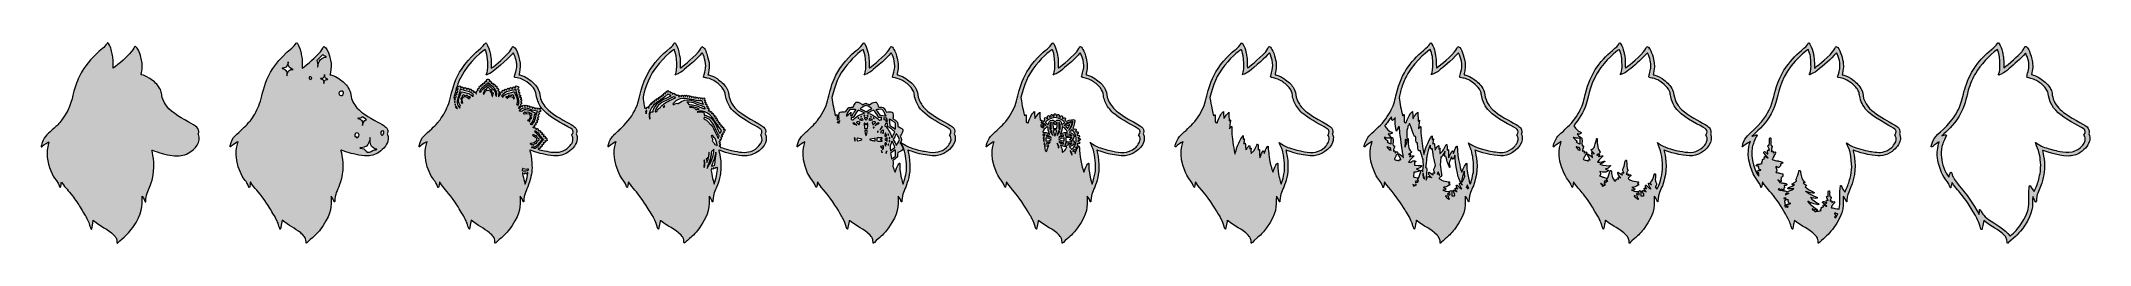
# Model space of a CAD drawing. Header units: inches. Extents: x -84 to 32, y 25 to 36.
import ezdxf

# ---------------------------------------------------------------- set-up
doc = ezdxf.new("R2010")
doc.units = ezdxf.units.IN
doc.header["$MEASUREMENT"] = 0
doc.layers.add('Wolf', color=7, linetype='Continuous', lineweight=0)

msp = doc.modelspace()

# ---------------------------------------------------------------- hatches: boundary and pattern name
at = {"layer": 'Wolf', "true_color": 0xf6f7d0, "transparency": 33554687}
h = msp.add_hatch(color=254, dxfattribs=at)
h.dxf.hatch_style = 2
edge = h.paths.add_edge_path()
edge.add_spline(control_points=[(-75.65, 29.76), (-75.91, 29.62), (-76.18, 29.58), (-76.56, 29.63), (-77.3, 29.74), (-77.71, 29.95), (-77.71, 29.94), (-77.71, 29.87), (-77.48, 29.21), (-77.66, 28.43), (-77.77, 27.88), (-77.87, 27.8), (-77.98, 27.5), (-78.02, 27.38), (-78.05, 27.19), (-78.05, 27.05), (-78.05, 27.02), (-78.05, 27.02), (-78.06, 27.01), (-78.08, 26.99), (-78.09, 27.03), (-78.1, 27.06), (-78.12, 27.13), (-78.15, 27.19), (-78.26, 27.34), (-78.26, 26.72), (-78.2, 26.41), (-78.79, 25.56), (-79.02, 25.23), (-79.15, 25.14), (-79.51, 24.81), (-79.67, 24.67), (-79.66, 24.67), (-79.67, 24.68), (-79.7, 24.7), (-79.65, 24.81), (-79.73, 24.98), (-79.77, 25.04), (-79.78, 25.06), (-79.86, 25.14), (-80.22, 25.5), (-80.6, 25.61), (-81, 25.96), (-81.01, 25.97), (-81.02, 25.97), (-81.02, 25.97), (-81.02, 25.97), (-81.07, 25.7), (-81.09, 25.59), (-81.11, 25.48), (-81.11, 25.48), (-81.12, 25.47), (-81.14, 25.46), (-81.15, 25.47), (-81.16, 25.51), (-81.19, 25.58), (-81.2, 25.61), (-81.23, 25.7), (-81.3, 25.94), (-81.31, 25.93), (-81.39, 26.08), (-81.46, 26.25), (-81.42, 26.14), (-81.76, 26.72), (-81.84, 26.85), (-82.05, 27.16), (-82.2, 27.35), (-82.42, 27.66), (-82.59, 27.8), (-82.77, 28.07), (-82.81, 28.14), (-82.82, 28.14), (-82.82, 28.13), (-82.82, 28.08), (-82.86, 27.89), (-82.87, 27.85), (-82.88, 27.83), (-82.88, 27.82), (-82.89, 27.82), (-82.93, 27.81), (-82.93, 28), (-83.12, 28.23), (-83.24, 28.39), (-83.32, 28.52), (-83.42, 28.76), (-83.62, 29.25), (-83.71, 29.81), (-83.54, 30.32), (-83.52, 30.38), (-83.52, 30.41), (-83.52, 30.41), (-83.53, 30.41), (-83.8, 30.24), (-83.91, 30.15), (-83.93, 30.13), (-83.94, 30.12), (-83.95, 30.12), (-83.95, 30.11), (-83.97, 30.12), (-83.97, 30.13), (-83.97, 30.14), (-83.94, 30.28), (-83.91, 30.36), (-83.79, 30.73), (-83.53, 30.87), (-83.23, 31.18), (-83.13, 31.27), (-82.94, 31.44), (-82.79, 31.65), (-82.23, 32.4), (-82.24, 32.86), (-82.05, 33.48), (-81.95, 33.79), (-81.8, 34.14), (-81.65, 34.39), (-81.41, 34.78), (-81.01, 35.26), (-80.5, 35.67), (-80.4, 35.75), (-80.32, 35.83), (-80.24, 35.96), (-80.2, 36.02), (-80.2, 36.03), (-80.1, 35.86), (-80.05, 35.76), (-80.01, 35.64), (-79.98, 35.52), (-79.93, 35.29), (-79.92, 35.23), (-79.91, 35.14), (-79.9, 35.04), (-79.88, 34.78), (-79.89, 34.56), (-79.56, 34.8), (-79.09, 35.22), (-78.87, 35.48), (-78.72, 35.64), (-78.7, 35.79), (-78.66, 35.79), (-78.62, 35.79), (-78.54, 35.7), (-78.5, 35.63), (-78.47, 35.58), (-78.4, 35.43), (-78.36, 35.27), (-78.29, 35.04), (-78.23, 34.85), (-78.26, 34.53), (-78.28, 34.36), (-78.32, 34.21), (-78.32, 34.2), (-78.32, 34.18), (-78.13, 34.18), (-77.82, 33.97), (-77.56, 33.8), (-77.4, 33.65), (-77.28, 33.44), (-77.12, 33.2), (-77.19, 33.1), (-77.09, 32.81), (-76.89, 32.24), (-76.37, 31.94), (-75.85, 31.64), (-75.28, 31.31), (-75.06, 31.26), (-75.06, 30.98), (-75.06, 30.93), (-75.06, 30.91), (-75.09, 30.85), (-75.09, 30.85), (-75.07, 30.82), (-75.07, 30.82), (-74.89, 30.43), (-75.27, 29.96), (-75.65, 29.76)], knot_values=[0, 0, 0, 0, 1, 1, 1, 2, 2, 2, 3, 3, 3, 4, 4, 4, 5, 5, 5, 6, 6, 6, 7, 7, 7, 8, 8, 8, 9, 9, 9, 10, 10, 10, 11, 11, 11, 12, 12, 12, 13, 13, 13, 14, 14, 14, 15, 15, 15, 16, 16, 16, 17, 17, 17, 18, 18, 18, 19, 19, 19, 20, 20, 20, 21, 21, 21, 22, 22, 22, 23, 23, 23, 24, 24, 24, 25, 25, 25, 26, 26, 26, 27, 27, 27, 28, 28, 28, 29, 29, 29, 30, 30, 30, 31, 31, 31, 32, 32, 32, 33, 33, 33, 34, 34, 34, 35, 35, 35, 36, 36, 36, 37, 37, 37, 38, 38, 38, 39, 39, 39, 40, 40, 40, 41, 41, 41, 42, 42, 42, 43, 43, 43, 44, 44, 44, 45, 45, 45, 46, 46, 46, 47, 47, 47, 48, 48, 48, 49, 49, 49, 50, 50, 50, 51, 51, 51, 52, 52, 52, 53, 53, 53, 54, 54, 54, 55, 55, 55, 56, 56, 56, 57, 57, 57, 58, 58, 58, 58], degree=3, periodic=0)
at = {"layer": 'Wolf', "true_color": 0x223549, "transparency": 33554687}
h = msp.add_hatch(color=159, dxfattribs=at)
h.dxf.hatch_style = 2
edge = h.paths.add_edge_path()
edge.add_spline(control_points=[(-64.6, 30.96), (-64.6, 30.87), (-64.64, 30.83), (-64.67, 30.79), (-64.65, 30.76), (-64.65, 30.76), (-64.68, 30.77), (-64.74, 30.78), (-64.78, 30.83), (-64.78, 30.89), (-64.78, 30.99), (-64.69, 31.03), (-64.62, 31.01), (-64.6, 31.01), (-64.6, 31), (-64.6, 30.96)], knot_values=[0, 0, 0, 0, 1, 1, 1, 2, 2, 2, 3, 3, 3, 4, 4, 4, 5, 5, 5, 5], degree=3, periodic=0)
edge = h.paths.add_edge_path()
edge.add_spline(control_points=[(-65, 29.97), (-65.04, 29.94), (-65.18, 29.97), (-65.32, 29.85), (-65.35, 29.83), (-65.35, 29.82), (-65.42, 29.82), (-65.47, 29.81), (-65.52, 29.81), (-65.56, 29.81), (-65.59, 29.89), (-65.67, 29.96), (-65.74, 30), (-65.88, 30.06), (-65.95, 30.04), (-65.95, 30.06), (-65.94, 30.07), (-65.94, 30.07), (-65.89, 30.07), (-65.35, 30.07), (-65.41, 30.64), (-65.38, 30.64), (-65.37, 30.64), (-65.37, 30.63), (-65.38, 30.6), (-65.38, 30.57), (-65.38, 30.42), (-65.38, 30.39), (-65.36, 30.26), (-65.32, 30.18), (-65.26, 30.11), (-65.15, 30), (-65, 29.98), (-64.99, 29.98), (-64.99, 29.98), (-65, 29.97), (-65, 29.97)], knot_values=[0, 0, 0, 0, 1, 1, 1, 2, 2, 2, 3, 3, 3, 4, 4, 4, 5, 5, 5, 6, 6, 6, 7, 7, 7, 8, 8, 8, 9, 9, 9, 10, 10, 10, 11, 11, 11, 12, 12, 12, 12], degree=3, periodic=0)
edge = h.paths.add_edge_path()
edge.add_spline(control_points=[(-66.08, 30.65), (-66.1, 30.64), (-66.14, 30.64), (-66.16, 30.65), (-66.16, 30.65), (-66.17, 30.65), (-66.17, 30.66), (-66.17, 30.68), (-66.17, 30.7), (-66.19, 30.71), (-66.2, 30.71), (-66.21, 30.71), (-66.24, 30.71), (-66.28, 30.82), (-66.2, 30.91), (-66.12, 30.91), (-65.96, 30.91), (-65.95, 30.7), (-66.08, 30.65)], knot_values=[0, 0, 0, 0, 1, 1, 1, 2, 2, 2, 3, 3, 3, 4, 4, 4, 5, 5, 5, 6, 6, 6, 6], degree=3, periodic=0)
edge = h.paths.add_edge_path()
edge.add_spline(control_points=[(-66.05, 31.73), (-66.04, 31.72), (-65.98, 31.73), (-65.95, 31.74), (-65.91, 31.75), (-65.87, 31.76), (-65.85, 31.79), (-65.84, 31.8), (-65.83, 31.81), (-65.83, 31.81), (-65.82, 31.81), (-65.58, 31.65), (-65.58, 31.65), (-65.59, 31.64), (-65.76, 31.63), (-65.8, 31.35), (-65.8, 31.33), (-65.8, 31.32), (-65.8, 31.32), (-65.82, 31.31), (-65.77, 31.5), (-65.86, 31.62), (-65.9, 31.66), (-65.98, 31.71), (-66.05, 31.72), (-66.06, 31.72), (-66.07, 31.72), (-66.07, 31.72), (-66.07, 31.73), (-66.07, 31.73), (-66.05, 31.73)], knot_values=[0, 0, 0, 0, 1, 1, 1, 2, 2, 2, 3, 3, 3, 4, 4, 4, 5, 5, 5, 6, 6, 6, 7, 7, 7, 8, 8, 8, 9, 9, 9, 10, 10, 10, 10], degree=3, periodic=0)
edge = h.paths.add_edge_path()
edge.add_spline(control_points=[(-66.98, 33.02), (-67.06, 33), (-67.14, 33.05), (-67.14, 33.14), (-67.14, 33.28), (-66.95, 33.32), (-66.89, 33.2), (-66.86, 33.13), (-66.9, 33.04), (-66.98, 33.02)], knot_values=[0, 0, 0, 0, 1, 1, 1, 2, 2, 2, 3, 3, 3, 3], degree=3, periodic=0)
edge = h.paths.add_edge_path()
edge.add_spline(control_points=[(-67.96, 33.84), (-68, 33.76), (-67.99, 33.7), (-68, 33.7), (-68, 33.7), (-68, 33.7), (-68, 33.7), (-68, 33.71), (-68, 33.79), (-68, 33.81), (-68.02, 33.97), (-68.18, 33.96), (-68.18, 33.97), (-68.18, 33.98), (-67.98, 33.93), (-67.95, 34.18), (-67.95, 34.26), (-67.95, 34.11), (-67.94, 34.07), (-67.9, 33.93), (-67.77, 33.94), (-67.77, 33.93), (-67.77, 33.92), (-67.9, 33.95), (-67.96, 33.84)], knot_values=[0, 0, 0, 0, 1, 1, 1, 2, 2, 2, 3, 3, 3, 4, 4, 4, 5, 5, 5, 6, 6, 6, 7, 7, 7, 8, 8, 8, 8], degree=3, periodic=0)
edge = h.paths.add_edge_path()
edge.add_spline(control_points=[(-68.38, 35), (-68.38, 35), (-68.07, 35.32), (-68.07, 35.32), (-68, 35.27), (-67.95, 35.24), (-67.9, 35.23), (-67.87, 35.22), (-67.87, 35.22), (-67.87, 35.2), (-67.85, 35.17), (-67.88, 35.2), (-68, 35.16), (-68.35, 35.05), (-68.32, 34.61), (-68.34, 34.61), (-68.37, 34.6), (-68.3, 34.76), (-68.38, 35)], knot_values=[0, 0, 0, 0, 1, 1, 1, 2, 2, 2, 3, 3, 3, 4, 4, 4, 5, 5, 5, 6, 6, 6, 6], degree=3, periodic=0)
edge = h.paths.add_edge_path()
edge.add_spline(control_points=[(-68.73, 33.93), (-68.76, 33.92), (-68.79, 33.93), (-68.81, 33.95), (-68.85, 34), (-68.82, 34.08), (-68.75, 34.08), (-68.67, 34.08), (-68.65, 33.96), (-68.73, 33.93)], knot_values=[0, 0, 0, 0, 1, 1, 1, 2, 2, 2, 3, 3, 3, 3], degree=3, periodic=0)
edge = h.paths.add_edge_path()
edge.add_spline(control_points=[(-69.85, 34.48), (-70, 34.44), (-70.05, 34.32), (-70.07, 34.17), (-70.08, 34.09), (-70.08, 34.13), (-70.08, 34.21), (-70.08, 34.3), (-70.09, 34.32), (-70.1, 34.37), (-70.14, 34.47), (-70.22, 34.52), (-70.35, 34.55), (-70.37, 34.56), (-70.36, 34.56), (-70.31, 34.56), (-69.98, 34.58), (-70.03, 34.91), (-70, 34.92), (-70, 34.92), (-70.01, 34.82), (-70, 34.75), (-69.96, 34.5), (-69.72, 34.51), (-69.72, 34.49), (-69.73, 34.49), (-69.79, 34.49), (-69.85, 34.48)], knot_values=[0, 0, 0, 0, 1, 1, 1, 2, 2, 2, 3, 3, 3, 4, 4, 4, 5, 5, 5, 6, 6, 6, 7, 7, 7, 8, 8, 8, 9, 9, 9, 9], degree=3, periodic=0)
edge = h.paths.add_edge_path()
edge.add_spline(control_points=[(-64.41, 30.85), (-64.41, 30.87), (-64.38, 30.88), (-64.38, 30.98), (-64.38, 31.03), (-64.39, 31.05), (-64.4, 31.1), (-64.42, 31.15), (-64.44, 31.18), (-64.49, 31.22), (-64.57, 31.3), (-64.62, 31.33), (-64.83, 31.45), (-65.2, 31.65), (-65.85, 32), (-66.12, 32.32), (-66.3, 32.53), (-66.44, 32.78), (-66.47, 33.06), (-66.5, 33.24), (-66.52, 33.32), (-66.61, 33.45), (-66.73, 33.65), (-66.89, 33.8), (-67.14, 33.97), (-67.43, 34.17), (-67.62, 34.18), (-67.65, 34.19), (-67.65, 34.19), (-67.59, 34.41), (-67.58, 34.66), (-67.57, 34.91), (-67.65, 35.15), (-67.68, 35.26), (-67.71, 35.39), (-67.79, 35.6), (-67.88, 35.7), (-67.91, 35.74), (-67.95, 35.78), (-67.97, 35.78), (-68.02, 35.79), (-68.04, 35.64), (-68.19, 35.48), (-68.42, 35.22), (-68.93, 34.75), (-69.21, 34.56), (-69.21, 35.2), (-69.25, 35.26), (-69.3, 35.48), (-69.36, 35.76), (-69.49, 35.98), (-69.52, 35.99), (-69.56, 36.01), (-69.57, 35.87), (-69.8, 35.69), (-71.36, 34.44), (-71.39, 33.24), (-71.62, 32.56), (-71.73, 32.24), (-71.91, 31.91), (-72.1, 31.65), (-72.22, 31.49), (-72.18, 31.56), (-72.24, 31.49), (-72.37, 31.33), (-72.44, 31.29), (-72.58, 31.14), (-72.89, 30.81), (-73.16, 30.74), (-73.29, 30.17), (-73.29, 30.13), (-73.29, 30.12), (-73.28, 30.12), (-73.27, 30.11), (-73.26, 30.12), (-73.22, 30.15), (-73.12, 30.24), (-72.84, 30.42), (-72.84, 30.41), (-72.82, 30.39), (-73.2, 29.72), (-72.67, 28.6), (-72.48, 28.2), (-72.37, 28.24), (-72.25, 27.88), (-72.24, 27.85), (-72.23, 27.83), (-72.23, 27.83), (-72.22, 27.82), (-72.21, 27.82), (-72.2, 27.83), (-72.18, 27.85), (-72.14, 28.14), (-72.14, 28.14), (-72.14, 28.14), (-72.12, 28.11), (-72.09, 28.07), (-71.88, 27.75), (-71.74, 27.68), (-71.33, 27.09), (-71.01, 26.63), (-71.01, 26.57), (-70.8, 26.25), (-70.76, 26.2), (-70.75, 26.17), (-70.68, 26.02), (-70.61, 25.89), (-70.6, 25.86), (-70.55, 25.71), (-70.53, 25.63), (-70.48, 25.48), (-70.47, 25.47), (-70.46, 25.46), (-70.44, 25.47), (-70.44, 25.49), (-70.43, 25.51), (-70.44, 25.49), (-70.34, 25.98), (-69.96, 25.65), (-69.63, 25.53), (-69.3, 25.26), (-69.25, 25.21), (-69.11, 25.07), (-69.09, 25.04), (-69.07, 25.01), (-69.04, 24.95), (-69.03, 24.92), (-69.01, 24.86), (-69.01, 24.83), (-69, 24.75), (-69, 24.6), (-69.01, 24.66), (-68.64, 24.99), (-68.37, 25.22), (-68.24, 25.37), (-68.04, 25.67), (-67.54, 26.43), (-67.58, 26.72), (-67.58, 27.34), (-67.39, 27.09), (-67.43, 26.99), (-67.39, 27.01), (-67.36, 27.01), (-67.39, 27.09), (-67.35, 27.31), (-67.29, 27.65), (-67.13, 27.79), (-67, 28.33), (-66.92, 28.66), (-66.88, 28.93), (-66.94, 29.4), (-66.97, 29.71), (-67.04, 29.93), (-67.03, 29.94), (-67.03, 29.94), (-66.83, 29.86), (-66.57, 29.78), (-66.3, 29.7), (-65.74, 29.58), (-65.43, 29.62), (-65.16, 29.65), (-64.92, 29.75), (-64.69, 29.96), (-64.57, 30.07), (-64.45, 30.24), (-64.39, 30.37), (-64.29, 30.64), (-64.41, 30.85), (-64.41, 30.85)], knot_values=[0, 0, 0, 0, 1, 1, 1, 2, 2, 2, 3, 3, 3, 4, 4, 4, 5, 5, 5, 6, 6, 6, 7, 7, 7, 8, 8, 8, 9, 9, 9, 10, 10, 10, 11, 11, 11, 12, 12, 12, 13, 13, 13, 14, 14, 14, 15, 15, 15, 16, 16, 16, 17, 17, 17, 18, 18, 18, 19, 19, 19, 20, 20, 20, 21, 21, 21, 22, 22, 22, 23, 23, 23, 24, 24, 24, 25, 25, 25, 26, 26, 26, 27, 27, 27, 28, 28, 28, 29, 29, 29, 30, 30, 30, 31, 31, 31, 32, 32, 32, 33, 33, 33, 34, 34, 34, 35, 35, 35, 36, 36, 36, 37, 37, 37, 38, 38, 38, 39, 39, 39, 40, 40, 40, 41, 41, 41, 42, 42, 42, 43, 43, 43, 44, 44, 44, 45, 45, 45, 46, 46, 46, 47, 47, 47, 48, 48, 48, 49, 49, 49, 50, 50, 50, 51, 51, 51, 52, 52, 52, 53, 53, 53, 54, 54, 54, 55, 55, 55, 56, 56, 56, 56], degree=3, periodic=0)
at = {"layer": 'Wolf', "true_color": 0xeb407a, "transparency": 33554687}
h = msp.add_hatch(color=243, dxfattribs=at)
h.dxf.hatch_style = 2
edge = h.paths.add_edge_path()
edge.add_spline(control_points=[(-53.99, 30.31), (-54.06, 30.21), (-54.09, 30.16), (-54.15, 30.11), (-54.26, 29.99), (-54.43, 29.89), (-54.59, 29.85), (-54.86, 29.77), (-55.17, 29.82), (-55.52, 29.89), (-55.63, 29.9), (-55.82, 29.96), (-55.88, 29.98), (-55.88, 29.98), (-55.88, 30), (-55.88, 30), (-55.89, 30.02), (-55.89, 30.01), (-55.85, 30.04), (-55.85, 30.04), (-55.85, 30.04), (-55.85, 30.04), (-55.84, 30.03), (-55.82, 30.02), (-55.8, 30.02), (-55.74, 30.02), (-55.73, 30.09), (-55.77, 30.12), (-55.76, 30.13), (-55.76, 30.14), (-55.75, 30.14), (-55.74, 30.13), (-55.73, 30.12), (-55.71, 30.12), (-55.64, 30.12), (-55.64, 30.21), (-55.69, 30.22), (-55.69, 30.23), (-55.68, 30.23), (-55.67, 30.25), (-55.66, 30.24), (-55.65, 30.23), (-55.63, 30.23), (-55.57, 30.23), (-55.56, 30.31), (-55.6, 30.33), (-55.6, 30.34), (-55.6, 30.34), (-55.59, 30.35), (-55.59, 30.36), (-55.58, 30.36), (-55.58, 30.36), (-55.57, 30.35), (-55.56, 30.34), (-55.54, 30.34), (-55.48, 30.34), (-55.47, 30.42), (-55.51, 30.44), (-55.49, 30.46), (-55.48, 30.47), (-55.48, 30.47), (-55.47, 30.45), (-55.46, 30.44), (-55.43, 30.44), (-55.38, 30.44), (-55.36, 30.5), (-55.39, 30.53), (-55.37, 30.56), (-55.38, 30.62), (-55.44, 30.62), (-55.46, 30.62), (-55.47, 30.61), (-55.48, 30.6), (-55.49, 30.6), (-55.49, 30.61), (-55.51, 30.62), (-55.45, 30.63), (-55.46, 30.73), (-55.52, 30.73), (-55.55, 30.73), (-55.56, 30.72), (-55.57, 30.7), (-55.57, 30.7), (-55.58, 30.69), (-55.58, 30.69), (-55.59, 30.71), (-55.6, 30.72), (-55.6, 30.73), (-55.55, 30.75), (-55.56, 30.84), (-55.62, 30.84), (-55.64, 30.84), (-55.66, 30.83), (-55.67, 30.81), (-55.69, 30.83), (-55.69, 30.84), (-55.69, 30.84), (-55.64, 30.87), (-55.65, 30.95), (-55.71, 30.95), (-55.73, 30.95), (-55.75, 30.94), (-55.76, 30.93), (-55.76, 30.93), (-55.76, 30.93), (-55.77, 30.94), (-55.77, 30.94), (-55.78, 30.95), (-55.78, 30.95), (-55.73, 30.98), (-55.74, 31.05), (-55.8, 31.05), (-55.83, 31.05), (-55.85, 31.04), (-55.85, 31.02), (-55.88, 31.04), (-55.89, 31.05), (-55.89, 31.05), (-55.86, 31.08), (-55.87, 31.15), (-55.93, 31.15), (-55.96, 31.15), (-55.97, 31.13), (-55.98, 31.1), (-55.98, 31.1), (-56.01, 31.12), (-56.01, 31.12), (-56, 31.15), (-56.01, 31.2), (-56.06, 31.2), (-56.07, 31.2), (-56.08, 31.19), (-56.09, 31.19), (-56.1, 31.2), (-56.12, 31.21), (-56.14, 31.21), (-56.16, 31.21), (-56.17, 31.21), (-56.18, 31.19), (-56.18, 31.19), (-56.18, 31.19), (-56.18, 31.2), (-56.19, 31.2), (-56.19, 31.2), (-56.18, 31.21), (-56.17, 31.22), (-56.17, 31.23), (-56.17, 31.23), (-56.16, 31.23), (-56.15, 31.23), (-56.14, 31.23), (-56.09, 31.23), (-56.08, 31.3), (-56.11, 31.33), (-56.11, 31.33), (-56.09, 31.35), (-56.09, 31.35), (-56.08, 31.34), (-56.07, 31.34), (-56.06, 31.34), (-56, 31.34), (-55.99, 31.42), (-56.03, 31.44), (-56.03, 31.45), (-56.02, 31.46), (-56.01, 31.48), (-56, 31.48), (-55.99, 31.47), (-55.98, 31.47), (-55.91, 31.47), (-55.91, 31.57), (-55.97, 31.58), (-55.97, 31.59), (-55.96, 31.6), (-55.95, 31.62), (-55.95, 31.62), (-55.94, 31.62), (-55.93, 31.62), (-55.86, 31.62), (-55.86, 31.72), (-55.92, 31.73), (-55.92, 31.74), (-55.92, 31.75), (-55.92, 31.76), (-55.92, 31.77), (-55.91, 31.78), (-55.91, 31.78), (-55.91, 31.78), (-55.91, 31.78), (-55.9, 31.78), (-55.83, 31.78), (-55.83, 31.88), (-55.89, 31.89), (-55.89, 31.9), (-55.89, 31.91), (-55.88, 31.95), (-55.88, 31.95), (-55.87, 31.95), (-55.87, 31.95), (-55.8, 31.95), (-55.8, 32.04), (-55.85, 32.06), (-55.85, 32.06), (-55.84, 32.08), (-55.83, 32.11), (-55.82, 32.11), (-55.81, 32.1), (-55.79, 32.1), (-55.72, 32.1), (-55.72, 32.21), (-55.79, 32.21), (-55.79, 32.21), (-55.79, 32.22), (-55.79, 32.22), (-55.76, 32.25), (-55.77, 32.31), (-55.83, 32.31), (-55.86, 32.31), (-55.88, 32.29), (-55.88, 32.26), (-55.89, 32.26), (-55.89, 32.26), (-55.9, 32.26), (-55.92, 32.25), (-55.93, 32.25), (-55.94, 32.26), (-55.93, 32.29), (-55.95, 32.33), (-55.99, 32.33), (-56.03, 32.33), (-56.04, 32.3), (-56.04, 32.27), (-56.05, 32.27), (-56.06, 32.27), (-56.09, 32.28), (-56.08, 32.31), (-56.09, 32.35), (-56.14, 32.35), (-56.17, 32.35), (-56.19, 32.33), (-56.19, 32.31), (-56.2, 32.31), (-56.21, 32.31), (-56.23, 32.32), (-56.22, 32.35), (-56.23, 32.4), (-56.28, 32.4), (-56.32, 32.4), (-56.33, 32.38), (-56.34, 32.35), (-56.34, 32.35), (-56.35, 32.36), (-56.38, 32.36), (-56.37, 32.38), (-56.37, 32.4), (-56.39, 32.42), (-56.4, 32.43), (-56.4, 32.43), (-56.42, 32.43), (-56.45, 32.43), (-56.46, 32.42), (-56.47, 32.39), (-56.47, 32.39), (-56.51, 32.4), (-56.51, 32.4), (-56.5, 32.43), (-56.51, 32.47), (-56.56, 32.47), (-56.59, 32.47), (-56.61, 32.45), (-56.61, 32.42), (-56.61, 32.42), (-56.62, 32.42), (-56.64, 32.42), (-56.64, 32.42), (-56.65, 32.42), (-56.65, 32.42), (-56.65, 32.45), (-56.67, 32.47), (-56.7, 32.47), (-56.74, 32.47), (-56.76, 32.44), (-56.76, 32.41), (-56.76, 32.4), (-56.77, 32.4), (-56.79, 32.39), (-56.79, 32.39), (-56.79, 32.39), (-56.79, 32.39), (-56.8, 32.41), (-56.82, 32.42), (-56.84, 32.42), (-56.85, 32.42), (-56.86, 32.42), (-56.87, 32.42), (-56.86, 32.44), (-56.86, 32.48), (-56.89, 32.49), (-56.88, 32.51), (-56.88, 32.52), (-56.87, 32.53), (-56.87, 32.53), (-56.87, 32.53), (-56.87, 32.53), (-56.8, 32.53), (-56.8, 32.63), (-56.86, 32.64), (-56.86, 32.64), (-56.86, 32.65), (-56.86, 32.68), (-56.86, 32.68), (-56.86, 32.68), (-56.86, 32.68), (-56.79, 32.68), (-56.79, 32.79), (-56.86, 32.79), (-56.87, 32.79), (-56.87, 32.79), (-56.88, 32.78), (-56.88, 32.79), (-56.88, 32.79), (-56.89, 32.8), (-56.89, 32.81), (-56.89, 32.81), (-56.89, 32.81), (-56.82, 32.82), (-56.82, 32.92), (-56.89, 32.92), (-56.9, 32.92), (-56.91, 32.92), (-56.92, 32.92), (-56.92, 32.93), (-56.93, 32.94), (-56.93, 32.95), (-56.86, 32.96), (-56.86, 33.06), (-56.93, 33.06), (-56.94, 33.06), (-56.95, 33.06), (-56.96, 33.06), (-56.96, 33.06), (-56.96, 33.06), (-56.96, 33.06), (-56.97, 33.08), (-56.97, 33.09), (-56.97, 33.1), (-56.91, 33.11), (-56.91, 33.21), (-56.98, 33.21), (-56.99, 33.21), (-57, 33.21), (-57, 33.21), (-57.01, 33.23), (-57.01, 33.25), (-57.01, 33.25), (-56.94, 33.25), (-56.94, 33.36), (-57.01, 33.36), (-57.02, 33.36), (-57.02, 33.36), (-57.02, 33.36), (-57.03, 33.37), (-57.03, 33.38), (-57.03, 33.4), (-57.02, 33.41), (-57.02, 33.41), (-57.02, 33.41), (-56.96, 33.42), (-56.96, 33.52), (-57.03, 33.52), (-57.05, 33.52), (-57.06, 33.52), (-57.07, 33.51), (-57.07, 33.51), (-57.07, 33.51), (-57.07, 33.51), (-57.07, 33.53), (-57.09, 33.56), (-57.12, 33.56), (-57.17, 33.56), (-57.19, 33.5), (-57.17, 33.47), (-57.17, 33.47), (-57.18, 33.46), (-57.22, 33.45), (-57.22, 33.47), (-57.24, 33.5), (-57.27, 33.5), (-57.32, 33.5), (-57.33, 33.45), (-57.32, 33.42), (-57.34, 33.42), (-57.37, 33.41), (-57.38, 33.41), (-57.39, 33.43), (-57.4, 33.46), (-57.44, 33.46), (-57.48, 33.46), (-57.5, 33.42), (-57.49, 33.39), (-57.5, 33.38), (-57.54, 33.37), (-57.54, 33.37), (-57.54, 33.4), (-57.56, 33.43), (-57.6, 33.43), (-57.64, 33.43), (-57.66, 33.38), (-57.65, 33.35), (-57.65, 33.35), (-57.65, 33.35), (-57.65, 33.35), (-57.68, 33.33), (-57.69, 33.33), (-57.69, 33.33), (-57.7, 33.35), (-57.72, 33.37), (-57.74, 33.37), (-57.79, 33.37), (-57.81, 33.32), (-57.79, 33.29), (-57.79, 33.29), (-57.82, 33.27), (-57.82, 33.27), (-57.82, 33.27), (-57.83, 33.28), (-57.83, 33.28), (-57.84, 33.3), (-57.85, 33.31), (-57.88, 33.31), (-57.93, 33.31), (-57.94, 33.25), (-57.92, 33.22), (-57.92, 33.21), (-57.91, 33.21), (-57.91, 33.21), (-57.91, 33.2), (-57.92, 33.2), (-57.93, 33.18), (-57.94, 33.2), (-57.96, 33.21), (-57.98, 33.21), (-58.04, 33.21), (-58.05, 33.13), (-58.01, 33.11), (-58.01, 33.1), (-58.02, 33.09), (-58.03, 33.08), (-58.06, 33.04), (-58.08, 33), (-58.09, 32.99), (-58.1, 32.98), (-58.11, 32.97), (-58.11, 32.96), (-58.11, 32.95), (-58.11, 32.95), (-58.12, 32.95), (-58.13, 32.95), (-58.13, 32.95), (-58.13, 32.95), (-58.13, 32.95), (-58.13, 32.96), (-58.13, 32.97), (-58.11, 33.03), (-58.12, 33.04), (-58.11, 33.19), (-58.11, 33.19), (-58.1, 33.19), (-58.1, 33.19), (-58.06, 33.22), (-58.07, 33.28), (-58.12, 33.28), (-58.12, 33.28), (-58.14, 33.28), (-58.14, 33.28), (-58.15, 33.31), (-58.16, 33.31), (-58.16, 33.32), (-58.1, 33.33), (-58.11, 33.43), (-58.17, 33.43), (-58.19, 33.43), (-58.2, 33.42), (-58.21, 33.41), (-58.22, 33.42), (-58.23, 33.44), (-58.24, 33.45), (-58.19, 33.47), (-58.2, 33.55), (-58.26, 33.55), (-58.29, 33.55), (-58.3, 33.54), (-58.31, 33.53), (-58.32, 33.54), (-58.33, 33.54), (-58.33, 33.55), (-58.29, 33.57), (-58.3, 33.65), (-58.36, 33.65), (-58.39, 33.65), (-58.41, 33.63), (-58.41, 33.61), (-58.42, 33.61), (-58.42, 33.62), (-58.44, 33.63), (-58.41, 33.66), (-58.42, 33.73), (-58.48, 33.73), (-58.5, 33.73), (-58.52, 33.72), (-58.52, 33.7), (-58.54, 33.72), (-58.55, 33.72), (-58.56, 33.73), (-58.52, 33.75), (-58.53, 33.83), (-58.59, 33.83), (-58.61, 33.83), (-58.63, 33.82), (-58.63, 33.8), (-58.64, 33.8), (-58.65, 33.82), (-58.66, 33.83), (-58.62, 33.85), (-58.63, 33.93), (-58.69, 33.93), (-58.7, 33.93), (-58.71, 33.93), (-58.72, 33.92), (-58.73, 33.93), (-58.74, 33.93), (-58.75, 33.93), (-58.81, 33.93), (-58.82, 33.85), (-58.78, 33.83), (-58.79, 33.81), (-58.8, 33.8), (-58.8, 33.8), (-58.81, 33.81), (-58.83, 33.82), (-58.85, 33.82), (-58.9, 33.82), (-58.91, 33.76), (-58.88, 33.73), (-58.89, 33.72), (-58.89, 33.72), (-58.9, 33.71), (-58.91, 33.71), (-58.91, 33.71), (-58.91, 33.7), (-58.92, 33.72), (-58.94, 33.73), (-58.96, 33.73), (-59.01, 33.73), (-59.03, 33.67), (-59, 33.63), (-59.01, 33.63), (-59.01, 33.62), (-59.02, 33.62), (-59.03, 33.63), (-59.04, 33.64), (-59.06, 33.64), (-59.12, 33.64), (-59.13, 33.58), (-59.1, 33.55), (-59.11, 33.55), (-59.11, 33.54), (-59.13, 33.53), (-59.14, 33.54), (-59.15, 33.55), (-59.17, 33.55), (-59.23, 33.55), (-59.24, 33.47), (-59.2, 33.45), (-59.21, 33.44), (-59.22, 33.42), (-59.23, 33.41), (-59.23, 33.41), (-59.24, 33.42), (-59.24, 33.42), (-59.25, 33.42), (-59.27, 33.42), (-59.28, 33.42), (-59.31, 33.4), (-59.32, 33.35), (-59.29, 33.33), (-59.29, 33.33), (-59.28, 33.33), (-59.28, 33.33), (-59.29, 33.3), (-59.29, 33.29), (-59.3, 33.29), (-59.3, 33.29), (-59.31, 33.29), (-59.32, 33.29), (-59.37, 33.29), (-59.39, 33.23), (-59.36, 33.2), (-59.36, 33.2), (-59.36, 33.2), (-59.37, 33.2), (-59.39, 33.18), (-59.39, 33.16), (-59.38, 33.13), (-59.36, 33.11), (-59.37, 33.1), (-59.39, 33.12), (-59.4, 33.13), (-59.41, 33.13), (-59.41, 33.13), (-59.4, 33.16), (-59.41, 33.21), (-59.46, 33.21), (-59.48, 33.21), (-59.5, 33.2), (-59.51, 33.19), (-59.51, 33.19), (-59.52, 33.2), (-59.53, 33.2), (-59.5, 33.23), (-59.51, 33.3), (-59.57, 33.3), (-59.59, 33.3), (-59.61, 33.29), (-59.62, 33.27), (-59.62, 33.27), (-59.64, 33.28), (-59.65, 33.29), (-59.63, 33.32), (-59.64, 33.38), (-59.69, 33.38), (-59.72, 33.38), (-59.74, 33.36), (-59.75, 33.33), (-59.75, 33.33), (-59.76, 33.33), (-59.78, 33.34), (-59.79, 33.34), (-59.79, 33.34), (-59.79, 33.35), (-59.77, 33.38), (-59.79, 33.43), (-59.84, 33.43), (-59.87, 33.43), (-59.89, 33.4), (-59.89, 33.38), (-59.9, 33.37), (-59.91, 33.38), (-59.95, 33.39), (-59.94, 33.42), (-59.96, 33.46), (-60, 33.46), (-60.04, 33.46), (-60.06, 33.43), (-60.06, 33.41), (-60.07, 33.41), (-60.08, 33.41), (-60.12, 33.42), (-60.1, 33.45), (-60.12, 33.5), (-60.17, 33.5), (-60.2, 33.5), (-60.22, 33.47), (-60.22, 33.45), (-60.25, 33.46), (-60.27, 33.47), (-60.27, 33.47), (-60.25, 33.5), (-60.26, 33.56), (-60.31, 33.56), (-60.35, 33.56), (-60.37, 33.54), (-60.37, 33.51), (-60.37, 33.51), (-60.37, 33.51), (-60.37, 33.51), (-60.38, 33.52), (-60.39, 33.52), (-60.41, 33.52), (-60.47, 33.52), (-60.48, 33.42), (-60.42, 33.41), (-60.41, 33.41), (-60.41, 33.39), (-60.41, 33.37), (-60.41, 33.37), (-60.42, 33.37), (-60.42, 33.37), (-60.49, 33.37), (-60.49, 33.26), (-60.42, 33.26), (-60.42, 33.25), (-60.42, 33.25), (-60.43, 33.24), (-60.43, 33.22), (-60.43, 33.21), (-60.43, 33.21), (-60.44, 33.21), (-60.45, 33.21), (-60.45, 33.21), (-60.52, 33.21), (-60.52, 33.11), (-60.47, 33.1), (-60.47, 33.1), (-60.47, 33.09), (-60.48, 33.06), (-60.48, 33.06), (-60.49, 33.07), (-60.5, 33.07), (-60.56, 33.07), (-60.57, 32.97), (-60.51, 32.96), (-60.51, 32.95), (-60.51, 32.94), (-60.52, 32.92), (-60.52, 32.92), (-60.53, 32.92), (-60.54, 32.92), (-60.6, 32.92), (-60.61, 32.83), (-60.55, 32.81), (-60.55, 32.81), (-60.55, 32.8), (-60.56, 32.79), (-60.56, 32.79), (-60.56, 32.79), (-60.57, 32.79), (-60.6, 32.79), (-60.62, 32.77), (-60.62, 32.75), (-60.63, 32.77), (-60.64, 32.9), (-60.64, 32.91), (-60.63, 32.94), (-60.56, 33.25), (-60.54, 33.32), (-60.47, 33.56), (-60.37, 33.8), (-60.26, 34.04), (-59.8, 34.96), (-58.89, 35.62), (-58.88, 35.62), (-58.88, 35.62), (-58.85, 35.53), (-58.83, 35.47), (-58.76, 35.26), (-58.75, 35.17), (-58.73, 34.9), (-58.71, 34.49), (-58.74, 34.42), (-58.82, 34.19), (-58.82, 34.18), (-58.82, 34.18), (-58.81, 34.18), (-58.8, 34.18), (-58.69, 34.23), (-58.62, 34.26), (-58.48, 34.33), (-58.37, 34.43), (-58.24, 34.54), (-57.56, 35.09), (-57.29, 35.44), (-57.29, 35.43), (-57.28, 35.42), (-57.24, 35.32), (-57.22, 35.28), (-57.18, 35.17), (-57.13, 35.03), (-57.11, 34.92), (-57.1, 34.83), (-57.09, 34.8), (-57.09, 34.7), (-57.09, 34.53), (-57.11, 34.52), (-57.15, 34.35), (-57.22, 34.04), (-57.25, 34.07), (-57.18, 34.04), (-57.01, 33.98), (-56.97, 34.01), (-56.76, 33.92), (-56.63, 33.86), (-56.43, 33.72), (-56.3, 33.6), (-56.2, 33.51), (-56.1, 33.38), (-56.05, 33.27), (-55.97, 33.11), (-56.02, 33.05), (-55.93, 32.78), (-55.86, 32.58), (-55.78, 32.41), (-55.59, 32.19), (-55.19, 31.72), (-54.08, 31.21), (-53.97, 31.11), (-53.89, 31.02), (-53.9, 30.89), (-53.98, 30.81), (-53.99, 30.79), (-53.99, 30.79), (-53.99, 30.78), (-53.95, 30.72), (-53.94, 30.7), (-53.93, 30.65), (-53.9, 30.53), (-53.92, 30.41), (-53.99, 30.31)], knot_values=[0, 0, 0, 0, 1, 1, 1, 2, 2, 2, 3, 3, 3, 4, 4, 4, 5, 5, 5, 6, 6, 6, 7, 7, 7, 8, 8, 8, 9, 9, 9, 10, 10, 10, 11, 11, 11, 12, 12, 12, 13, 13, 13, 14, 14, 14, 15, 15, 15, 16, 16, 16, 17, 17, 17, 18, 18, 18, 19, 19, 19, 20, 20, 20, 21, 21, 21, 22, 22, 22, 23, 23, 23, 24, 24, 24, 25, 25, 25, 26, 26, 26, 27, 27, 27, 28, 28, 28, 29, 29, 29, 30, 30, 30, 31, 31, 31, 32, 32, 32, 33, 33, 33, 34, 34, 34, 35, 35, 35, 36, 36, 36, 37, 37, 37, 38, 38, 38, 39, 39, 39, 40, 40, 40, 41, 41, 41, 42, 42, 42, 43, 43, 43, 44, 44, 44, 45, 45, 45, 46, 46, 46, 47, 47, 47, 48, 48, 48, 49, 49, 49, 50, 50, 50, 51, 51, 51, 52, 52, 52, 53, 53, 53, 54, 54, 54, 55, 55, 55, 56, 56, 56, 57, 57, 57, 58, 58, 58, 59, 59, 59, 60, 60, 60, 61, 61, 61, 62, 62, 62, 63, 63, 63, 64, 64, 64, 65, 65, 65, 66, 66, 66, 67, 67, 67, 68, 68, 68, 69, 69, 69, 70, 70, 70, 71, 71, 71, 72, 72, 72, 73, 73, 73, 74, 74, 74, 75, 75, 75, 76, 76, 76, 77, 77, 77, 78, 78, 78, 79, 79, 79, 80, 80, 80, 81, 81, 81, 82, 82, 82, 83, 83, 83, 84, 84, 84, 85, 85, 85, 86, 86, 86, 87, 87, 87, 88, 88, 88, 89, 89, 89, 90, 90, 90, 91, 91, 91, 92, 92, 92, 93, 93, 93, 94, 94, 94, 95, 95, 95, 96, 96, 96, 97, 97, 97, 98, 98, 98, 99, 99, 99, 100, 100, 100, 101, 101, 101, 102, 102, 102, 103, 103, 103, 104, 104, 104, 105, 105, 105, 106, 106, 106, 107, 107, 107, 108, 108, 108, 109, 109, 109, 110, 110, 110, 111, 111, 111, 112, 112, 112, 113, 113, 113, 114, 114, 114, 115, 115, 115, 116, 116, 116, 117, 117, 117, 118, 118, 118, 119, 119, 119, 120, 120, 120, 121, 121, 121, 122, 122, 122, 123, 123, 123, 124, 124, 124, 125, 125, 125, 126, 126, 126, 127, 127, 127, 128, 128, 128, 129, 129, 129, 130, 130, 130, 131, 131, 131, 132, 132, 132, 133, 133, 133, 134, 134, 134, 135, 135, 135, 136, 136, 136, 137, 137, 137, 138, 138, 138, 139, 139, 139, 140, 140, 140, 141, 141, 141, 142, 142, 142, 143, 143, 143, 144, 144, 144, 145, 145, 145, 146, 146, 146, 147, 147, 147, 148, 148, 148, 149, 149, 149, 150, 150, 150, 151, 151, 151, 152, 152, 152, 153, 153, 153, 154, 154, 154, 155, 155, 155, 156, 156, 156, 157, 157, 157, 158, 158, 158, 159, 159, 159, 160, 160, 160, 161, 161, 161, 162, 162, 162, 163, 163, 163, 164, 164, 164, 165, 165, 165, 166, 166, 166, 167, 167, 167, 168, 168, 168, 169, 169, 169, 170, 170, 170, 171, 171, 171, 172, 172, 172, 173, 173, 173, 174, 174, 174, 175, 175, 175, 176, 176, 176, 177, 177, 177, 178, 178, 178, 179, 179, 179, 180, 180, 180, 181, 181, 181, 182, 182, 182, 183, 183, 183, 184, 184, 184, 185, 185, 185, 186, 186, 186, 187, 187, 187, 188, 188, 188, 189, 189, 189, 190, 190, 190, 191, 191, 191, 192, 192, 192, 193, 193, 193, 194, 194, 194, 195, 195, 195, 196, 196, 196, 197, 197, 197, 198, 198, 198, 199, 199, 199, 200, 200, 200, 201, 201, 201, 202, 202, 202, 203, 203, 203, 204, 204, 204, 205, 205, 205, 206, 206, 206, 207, 207, 207, 208, 208, 208, 209, 209, 209, 210, 210, 210, 211, 211, 211, 212, 212, 212, 213, 213, 213, 214, 214, 214, 215, 215, 215, 216, 216, 216, 217, 217, 217, 218, 218, 218, 219, 219, 219, 220, 220, 220, 221, 221, 221, 222, 222, 222, 223, 223, 223, 224, 224, 224, 225, 225, 225, 226, 226, 226, 227, 227, 227, 228, 228, 228, 229, 229, 229, 230, 230, 230, 231, 231, 231, 232, 232, 232, 233, 233, 233, 234, 234, 234, 235, 235, 235, 236, 236, 236, 237, 237, 237, 238, 238, 238, 239, 239, 239, 240, 240, 240, 241, 241, 241, 242, 242, 242, 243, 243, 243, 244, 244, 244, 245, 245, 245, 246, 246, 246, 247, 247, 247, 248, 248, 248, 249, 249, 249, 250, 250, 250, 251, 251, 251, 252, 252, 252, 253, 253, 253, 254, 254, 254, 255, 255, 255, 256, 256, 256, 257, 257, 257, 258, 258, 258, 259, 259, 259, 260, 260, 260, 261, 261, 261, 262, 262, 262, 263, 263, 263, 264, 264, 264, 265, 265, 265, 266, 266, 266, 267, 267, 267, 268, 268, 268, 269, 269, 269, 269], degree=3, periodic=0)
edge = h.paths.add_edge_path()
edge.add_spline(control_points=[(-56.06, 30.05), (-56.1, 30.03), (-56.07, 30.03), (-56.26, 30.09), (-56.27, 30.1), (-56.27, 30.1), (-56.26, 30.1), (-56.04, 30.07), (-55.95, 30.2), (-55.81, 30.36), (-55.74, 30.45), (-55.67, 30.53), (-55.67, 30.53), (-55.67, 30.54), (-55.73, 30.6), (-55.77, 30.64), (-55.95, 30.86), (-55.97, 30.89), (-56.07, 30.94), (-56.07, 30.96), (-56.06, 30.98), (-56.08, 30.99), (-56.1, 31.01), (-56.09, 31.01), (-56.07, 31.01), (-56.05, 31.01), (-56.04, 31.01), (-56.01, 30.99), (-55.84, 30.9), (-55.79, 30.75), (-55.58, 30.53), (-55.77, 30.33), (-55.86, 30.12), (-56.06, 30.05)], knot_values=[0, 0, 0, 0, 1, 1, 1, 2, 2, 2, 3, 3, 3, 4, 4, 4, 5, 5, 5, 6, 6, 6, 7, 7, 7, 8, 8, 8, 9, 9, 9, 10, 10, 10, 11, 11, 11, 11], degree=3, periodic=0)
edge = h.paths.add_edge_path()
edge.add_spline(control_points=[(-56.27, 30.25), (-56.27, 30.25), (-56.29, 30.27), (-56.3, 30.28), (-56.33, 30.28), (-56.34, 30.27), (-56.34, 30.29), (-56.34, 30.3), (-56.33, 30.29), (-56.31, 30.3), (-56.28, 30.31), (-56.23, 30.31), (-56.18, 30.32), (-56.05, 30.35), (-55.94, 30.46), (-55.98, 30.58), (-56, 30.65), (-56.07, 30.71), (-56.15, 30.73), (-56.17, 30.74), (-56.17, 30.75), (-56.2, 30.77), (-56.2, 30.77), (-56.19, 30.8), (-56.19, 30.8), (-56.17, 30.8), (-56.16, 30.79), (-56.14, 30.8), (-56.14, 30.81), (-56.13, 30.81), (-56.13, 30.81), (-56.08, 30.74), (-56.02, 30.74), (-55.98, 30.74), (-55.96, 30.66), (-55.92, 30.61), (-55.87, 30.58), (-55.83, 30.56), (-55.83, 30.57), (-55.83, 30.56), (-55.83, 30.55), (-55.83, 30.52), (-55.83, 30.51), (-55.83, 30.49), (-55.94, 30.5), (-55.98, 30.32), (-55.98, 30.32), (-56, 30.32), (-56, 30.32), (-56.06, 30.32), (-56.11, 30.29), (-56.14, 30.24), (-56.15, 30.22), (-56.15, 30.22), (-56.15, 30.21), (-56.16, 30.22), (-56.16, 30.22), (-56.19, 30.23), (-56.21, 30.25), (-56.21, 30.25), (-56.24, 30.24), (-56.26, 30.24), (-56.27, 30.24), (-56.27, 30.25)], knot_values=[0, 0, 0, 0, 1, 1, 1, 2, 2, 2, 3, 3, 3, 4, 4, 4, 5, 5, 5, 6, 6, 6, 7, 7, 7, 8, 8, 8, 9, 9, 9, 10, 10, 10, 11, 11, 11, 12, 12, 12, 13, 13, 13, 14, 14, 14, 15, 15, 15, 16, 16, 16, 17, 17, 17, 18, 18, 18, 19, 19, 19, 20, 20, 20, 21, 21, 21, 21], degree=3, periodic=0)
edge = h.paths.add_edge_path()
edge.add_spline(control_points=[(-56.19, 31.58), (-56.12, 31.72), (-56.12, 31.87), (-56.08, 31.98), (-56.05, 32.06), (-56.06, 32.06), (-56.12, 32.08), (-56.26, 32.12), (-56.51, 32.3), (-56.74, 32.19), (-56.83, 32.14), (-56.85, 32.09), (-56.85, 32.12), (-56.85, 32.15), (-56.89, 32.18), (-56.92, 32.16), (-56.94, 32.16), (-56.94, 32.14), (-56.95, 32.14), (-56.95, 32.14), (-56.96, 32.17), (-56.96, 32.17), (-56.96, 32.17), (-56.95, 32.17), (-56.95, 32.17), (-56.91, 32.17), (-56.83, 32.31), (-56.65, 32.31), (-56.47, 32.31), (-56.19, 32.15), (-55.93, 32.14), (-56.05, 31.84), (-56.01, 31.61), (-56.21, 31.39), (-56.24, 31.36), (-56.24, 31.35), (-56.25, 31.37), (-56.25, 31.38), (-56.27, 31.4), (-56.28, 31.4), (-56.29, 31.41), (-56.31, 31.4), (-56.32, 31.39), (-56.33, 31.39), (-56.33, 31.39), (-56.34, 31.4), (-56.34, 31.41), (-56.26, 31.44), (-56.19, 31.58)], knot_values=[0, 0, 0, 0, 1, 1, 1, 2, 2, 2, 3, 3, 3, 4, 4, 4, 5, 5, 5, 6, 6, 6, 7, 7, 7, 8, 8, 8, 9, 9, 9, 10, 10, 10, 11, 11, 11, 12, 12, 12, 13, 13, 13, 14, 14, 14, 15, 15, 15, 16, 16, 16, 16], degree=3, periodic=0)
edge = h.paths.add_edge_path()
edge.add_spline(control_points=[(-56.36, 31.55), (-56.39, 31.54), (-56.39, 31.54), (-56.39, 31.56), (-56.38, 31.6), (-56.43, 31.63), (-56.46, 31.61), (-56.48, 31.6), (-56.48, 31.6), (-56.48, 31.6), (-56.48, 31.61), (-56.45, 31.62), (-56.42, 31.65), (-56.26, 31.81), (-56.32, 32.01), (-56.52, 32.01), (-56.58, 32.01), (-56.6, 32), (-56.65, 31.99), (-56.66, 31.98), (-56.67, 31.98), (-56.67, 31.98), (-56.68, 31.99), (-56.7, 32.01), (-56.72, 32.01), (-56.72, 32.01), (-56.73, 32.01), (-56.73, 32.01), (-56.7, 32.03), (-56.69, 32.03), (-56.67, 32.06), (-56.66, 32.07), (-56.65, 32.08), (-56.65, 32.08), (-56.65, 32.08), (-56.56, 32.01), (-56.47, 32.08), (-56.44, 32.1), (-56.46, 32.09), (-56.42, 32.05), (-56.38, 32.02), (-56.35, 32.01), (-56.3, 32.01), (-56.29, 32.01), (-56.28, 32.01), (-56.27, 32.01), (-56.26, 32.02), (-56.28, 31.99), (-56.25, 31.94), (-56.25, 31.94), (-56.23, 31.93), (-56.23, 31.93), (-56.25, 31.91), (-56.26, 31.9), (-56.28, 31.88), (-56.28, 31.86), (-56.29, 31.85), (-56.29, 31.83), (-56.28, 31.78), (-56.27, 31.76), (-56.25, 31.73), (-56.25, 31.73), (-56.26, 31.73), (-56.26, 31.73), (-56.34, 31.7), (-56.37, 31.62), (-56.35, 31.56), (-56.35, 31.55), (-56.35, 31.55), (-56.36, 31.55)], knot_values=[0, 0, 0, 0, 1, 1, 1, 2, 2, 2, 3, 3, 3, 4, 4, 4, 5, 5, 5, 6, 6, 6, 7, 7, 7, 8, 8, 8, 9, 9, 9, 10, 10, 10, 11, 11, 11, 12, 12, 12, 13, 13, 13, 14, 14, 14, 15, 15, 15, 16, 16, 16, 17, 17, 17, 18, 18, 18, 19, 19, 19, 20, 20, 20, 21, 21, 21, 22, 22, 22, 23, 23, 23, 23], degree=3, periodic=0)
edge = h.paths.add_edge_path()
edge.add_spline(control_points=[(-56.44, 28.8), (-56.45, 28.79), (-56.56, 28.77), (-56.59, 28.76), (-56.65, 28.75), (-56.7, 28.76), (-56.75, 28.77), (-56.79, 28.79), (-56.79, 28.79), (-56.79, 28.8), (-56.8, 28.81), (-56.8, 28.81), (-56.79, 28.81), (-56.77, 28.83), (-56.76, 28.86), (-56.77, 28.89), (-56.76, 28.89), (-56.75, 28.89), (-56.74, 28.88), (-56.61, 28.82), (-56.49, 28.85), (-56.43, 28.86), (-56.44, 28.83), (-56.44, 28.8), (-56.44, 28.8)], knot_values=[0, 0, 0, 0, 1, 1, 1, 2, 2, 2, 3, 3, 3, 4, 4, 4, 5, 5, 5, 6, 6, 6, 7, 7, 7, 8, 8, 8, 8], degree=3, periodic=0)
edge = h.paths.add_edge_path()
edge.add_spline(control_points=[(-56.62, 28.02), (-56.62, 28.01), (-56.7, 28.28), (-56.72, 28.38), (-56.76, 28.54), (-56.78, 28.66), (-56.77, 28.66), (-56.77, 28.66), (-56.76, 28.66), (-56.75, 28.65), (-56.76, 28.62), (-56.74, 28.58), (-56.7, 28.58), (-56.66, 28.58), (-56.65, 28.61), (-56.65, 28.64), (-56.64, 28.64), (-56.64, 28.64), (-56.63, 28.64), (-56.62, 28.65), (-56.61, 28.65), (-56.61, 28.64), (-56.61, 28.64), (-56.61, 28.64), (-56.6, 28.64), (-56.6, 28.61), (-56.58, 28.59), (-56.55, 28.59), (-56.51, 28.59), (-56.49, 28.63), (-56.5, 28.66), (-56.49, 28.67), (-56.47, 28.67), (-56.47, 28.67), (-56.47, 28.67), (-56.47, 28.66), (-56.46, 28.64), (-56.53, 28.26), (-56.61, 28.02), (-56.62, 28.02)], knot_values=[0, 0, 0, 0, 1, 1, 1, 2, 2, 2, 3, 3, 3, 4, 4, 4, 5, 5, 5, 6, 6, 6, 7, 7, 7, 8, 8, 8, 9, 9, 9, 10, 10, 10, 11, 11, 11, 12, 12, 12, 13, 13, 13, 13], degree=3, periodic=0)
edge = h.paths.add_edge_path()
edge.add_spline(control_points=[(-56.93, 32.39), (-56.93, 32.39), (-56.92, 32.39), (-56.91, 32.39), (-56.9, 32.39), (-56.9, 32.39), (-56.89, 32.39), (-56.9, 32.38), (-56.9, 32.36), (-56.89, 32.35), (-56.9, 32.34), (-56.91, 32.34), (-56.94, 32.31), (-56.97, 32.29), (-56.97, 32.29), (-56.99, 32.29), (-57.02, 32.28), (-57, 32.29), (-56.93, 32.39)], knot_values=[0, 0, 0, 0, 1, 1, 1, 2, 2, 2, 3, 3, 3, 4, 4, 4, 5, 5, 5, 6, 6, 6, 6], degree=3, periodic=0)
edge = h.paths.add_edge_path()
edge.add_spline(control_points=[(-57.05, 32.51), (-57.06, 32.51), (-57.07, 32.52), (-57.08, 32.51), (-57.15, 32.51), (-57.05, 32.54), (-57.06, 32.73), (-57.06, 32.83), (-57.08, 32.89), (-57.16, 33.06), (-57.22, 33.21), (-57.21, 33.2), (-57.22, 33.22), (-57.23, 33.23), (-57.25, 33.24), (-57.27, 33.23), (-57.39, 33.16), (-57.74, 33.18), (-57.88, 32.93), (-57.89, 32.9), (-57.9, 32.9), (-57.89, 32.91), (-57.89, 32.93), (-57.9, 32.96), (-57.91, 32.97), (-57.92, 32.98), (-57.95, 32.98), (-57.96, 32.97), (-57.99, 32.96), (-57.9, 33.06), (-57.88, 33.08), (-57.74, 33.22), (-57.61, 33.24), (-57.4, 33.29), (-57.18, 33.34), (-57.15, 33.37), (-57.14, 33.37), (-57.14, 33.37), (-57.14, 33.35), (-57.14, 33.33), (-57.13, 33.25), (-57.12, 33.2), (-57.04, 32.95), (-56.99, 32.77), (-56.94, 32.63), (-57.01, 32.48), (-57.04, 32.42), (-57.01, 32.48), (-57.05, 32.51)], knot_values=[0, 0, 0, 0, 1, 1, 1, 2, 2, 2, 3, 3, 3, 4, 4, 4, 5, 5, 5, 6, 6, 6, 7, 7, 7, 8, 8, 8, 9, 9, 9, 10, 10, 10, 11, 11, 11, 12, 12, 12, 13, 13, 13, 14, 14, 14, 15, 15, 15, 16, 16, 16, 16], degree=3, periodic=0)
edge = h.paths.add_edge_path()
edge.add_spline(control_points=[(-57.26, 32.83), (-57.28, 32.79), (-57.26, 32.9), (-57.36, 32.95), (-57.47, 33), (-57.56, 32.92), (-57.59, 32.91), (-57.6, 32.9), (-57.61, 32.89), (-57.62, 32.87), (-57.63, 32.86), (-57.63, 32.86), (-57.65, 32.86), (-57.65, 32.88), (-57.65, 32.89), (-57.66, 32.91), (-57.67, 32.92), (-57.69, 32.93), (-57.71, 32.93), (-57.72, 32.93), (-57.72, 32.93), (-57.72, 32.93), (-57.72, 32.94), (-57.72, 32.94), (-57.71, 32.94), (-57.65, 32.92), (-57.57, 32.95), (-57.54, 33.04), (-57.54, 33.05), (-57.51, 33.01), (-57.45, 33.01), (-57.39, 33.01), (-57.38, 33.03), (-57.35, 33.06), (-57.31, 33.03), (-57.31, 33.03), (-57.26, 33.02), (-57.27, 32.96), (-57.27, 32.92), (-57.22, 32.86), (-57.23, 32.86), (-57.25, 32.85), (-57.26, 32.83)], knot_values=[0, 0, 0, 0, 1, 1, 1, 2, 2, 2, 3, 3, 3, 4, 4, 4, 5, 5, 5, 6, 6, 6, 7, 7, 7, 8, 8, 8, 9, 9, 9, 10, 10, 10, 11, 11, 11, 12, 12, 12, 13, 13, 13, 14, 14, 14, 14], degree=3, periodic=0)
edge = h.paths.add_edge_path()
edge.add_spline(control_points=[(-58.24, 32.99), (-58.24, 32.96), (-58.25, 32.96), (-58.25, 32.98), (-58.25, 33), (-58.26, 33.02), (-58.29, 33.03), (-58.3, 33.03), (-58.29, 33.02), (-58.29, 33.1), (-58.3, 33.31), (-58.46, 33.39), (-58.67, 33.59), (-58.69, 33.62), (-58.72, 33.64), (-58.72, 33.64), (-58.72, 33.64), (-58.74, 33.62), (-58.77, 33.59), (-58.96, 33.41), (-59.05, 33.36), (-59.11, 33.25), (-59.12, 33.23), (-59.12, 33.23), (-59.13, 33.23), (-59.17, 33.24), (-59.19, 33.17), (-59.19, 33.23), (-59.19, 33.38), (-58.87, 33.57), (-58.72, 33.73), (-58.47, 33.48), (-58.15, 33.36), (-58.24, 32.99)], knot_values=[0, 0, 0, 0, 1, 1, 1, 2, 2, 2, 3, 3, 3, 4, 4, 4, 5, 5, 5, 6, 6, 6, 7, 7, 7, 8, 8, 8, 9, 9, 9, 10, 10, 10, 11, 11, 11, 11], degree=3, periodic=0)
edge = h.paths.add_edge_path()
edge.add_spline(control_points=[(-58.43, 33.11), (-58.44, 33.09), (-58.44, 33.09), (-58.44, 33.06), (-58.44, 33.03), (-58.44, 33.02), (-58.44, 33.02), (-58.45, 33.02), (-58.47, 33), (-58.47, 32.97), (-58.47, 32.96), (-58.47, 32.96), (-58.47, 32.96), (-58.48, 32.96), (-58.48, 32.95), (-58.48, 32.96), (-58.48, 32.97), (-58.49, 32.98), (-58.5, 33.01), (-58.51, 33.28), (-58.69, 33.38), (-58.81, 33.3), (-58.85, 33.27), (-58.9, 33.21), (-58.92, 33.15), (-58.93, 33.12), (-58.94, 33.11), (-58.95, 33.1), (-58.95, 33.09), (-58.95, 33.09), (-58.98, 33.1), (-58.98, 33.12), (-58.98, 33.15), (-58.99, 33.15), (-58.99, 33.16), (-58.99, 33.16), (-58.98, 33.17), (-58.93, 33.21), (-58.93, 33.28), (-58.92, 33.32), (-58.86, 33.32), (-58.78, 33.38), (-58.76, 33.46), (-58.75, 33.47), (-58.75, 33.47), (-58.74, 33.47), (-58.73, 33.47), (-58.71, 33.47), (-58.7, 33.47), (-58.69, 33.47), (-58.69, 33.47), (-58.68, 33.45), (-58.66, 33.39), (-58.59, 33.34), (-58.53, 33.33), (-58.53, 33.33), (-58.51, 33.32), (-58.51, 33.32), (-58.51, 33.32), (-58.51, 33.29), (-58.51, 33.29), (-58.51, 33.16), (-58.41, 33.15), (-58.41, 33.15), (-58.41, 33.14), (-58.41, 33.14), (-58.43, 33.11)], knot_values=[0, 0, 0, 0, 1, 1, 1, 2, 2, 2, 3, 3, 3, 4, 4, 4, 5, 5, 5, 6, 6, 6, 7, 7, 7, 8, 8, 8, 9, 9, 9, 10, 10, 10, 11, 11, 11, 12, 12, 12, 13, 13, 13, 14, 14, 14, 15, 15, 15, 16, 16, 16, 17, 17, 17, 18, 18, 18, 19, 19, 19, 20, 20, 20, 21, 21, 21, 22, 22, 22, 22], degree=3, periodic=0)
edge = h.paths.add_edge_path()
edge.add_spline(control_points=[(-59.54, 33.05), (-59.55, 33.05), (-59.57, 33.03), (-59.57, 33.02), (-59.59, 32.98), (-59.55, 32.97), (-59.57, 32.96), (-59.57, 32.95), (-59.57, 32.95), (-59.57, 32.95), (-59.58, 32.95), (-59.58, 32.96), (-59.59, 32.97), (-59.73, 33.17), (-60.01, 33.16), (-60.17, 33.22), (-60.19, 33.23), (-60.2, 33.23), (-60.21, 33.23), (-60.22, 33.22), (-60.22, 33.22), (-60.24, 33.17), (-60.29, 32.99), (-60.5, 32.72), (-60.29, 32.46), (-60.28, 32.45), (-60.27, 32.44), (-60.27, 32.43), (-60.27, 32.43), (-60.27, 32.44), (-60.28, 32.44), (-60.34, 32.44), (-60.35, 32.35), (-60.3, 32.33), (-60.3, 32.33), (-60.31, 32.33), (-60.31, 32.33), (-60.33, 32.32), (-60.33, 32.32), (-60.33, 32.34), (-60.35, 32.39), (-60.46, 32.46), (-60.46, 32.62), (-60.47, 32.82), (-60.31, 33.09), (-60.3, 33.37), (-60.03, 33.27), (-59.8, 33.27), (-59.63, 33.14), (-59.6, 33.12), (-59.53, 33.06), (-59.53, 33.05), (-59.53, 33.05), (-59.54, 33.05), (-59.54, 33.05)], knot_values=[0, 0, 0, 0, 1, 1, 1, 2, 2, 2, 3, 3, 3, 4, 4, 4, 5, 5, 5, 6, 6, 6, 7, 7, 7, 8, 8, 8, 9, 9, 9, 10, 10, 10, 11, 11, 11, 12, 12, 12, 13, 13, 13, 14, 14, 14, 15, 15, 15, 16, 16, 16, 17, 17, 17, 18, 18, 18, 18], degree=3, periodic=0)
edge = h.paths.add_edge_path()
edge.add_spline(control_points=[(-59.73, 32.9), (-59.77, 32.9), (-59.79, 32.86), (-59.78, 32.83), (-59.77, 32.81), (-59.77, 32.81), (-59.77, 32.81), (-59.78, 32.81), (-59.8, 32.87), (-59.87, 32.91), (-60.05, 33.05), (-60.26, 32.9), (-60.14, 32.61), (-60.16, 32.59), (-60.16, 32.59), (-60.17, 32.56), (-60.22, 32.63), (-60.23, 32.62), (-60.24, 32.63), (-60.24, 32.63), (-60.24, 32.64), (-60.24, 32.65), (-60.2, 32.7), (-60.2, 32.77), (-60.25, 32.82), (-60.25, 32.82), (-60.26, 32.84), (-60.26, 32.84), (-60.17, 32.9), (-60.17, 32.93), (-60.17, 33.02), (-60.14, 33.03), (-60.12, 33.03), (-60.09, 33.06), (-60.04, 32.99), (-59.97, 32.99), (-59.9, 33.04), (-59.9, 33.04), (-59.89, 33.02), (-59.89, 33.02), (-59.87, 32.96), (-59.79, 32.92), (-59.73, 32.94), (-59.72, 32.94), (-59.72, 32.93), (-59.71, 32.91), (-59.71, 32.9), (-59.71, 32.9), (-59.73, 32.9)], knot_values=[0, 0, 0, 0, 1, 1, 1, 2, 2, 2, 3, 3, 3, 4, 4, 4, 5, 5, 5, 6, 6, 6, 7, 7, 7, 8, 8, 8, 9, 9, 9, 10, 10, 10, 11, 11, 11, 12, 12, 12, 13, 13, 13, 14, 14, 14, 15, 15, 15, 16, 16, 16, 16], degree=3, periodic=0)
edge = h.paths.add_edge_path()
edge.add_spline(control_points=[(-60.55, 32.35), (-60.55, 32.36), (-60.55, 32.38), (-60.56, 32.39), (-60.55, 32.39), (-60.54, 32.39), (-60.53, 32.39), (-60.52, 32.39), (-60.51, 32.39), (-60.51, 32.39), (-60.5, 32.39), (-60.5, 32.38), (-60.49, 32.38), (-60.46, 32.32), (-60.45, 32.32), (-60.44, 32.29), (-60.44, 32.26), (-60.45, 32.28), (-60.55, 32.35)], knot_values=[0, 0, 0, 0, 1, 1, 1, 2, 2, 2, 3, 3, 3, 4, 4, 4, 5, 5, 5, 6, 6, 6, 6], degree=3, periodic=0)
edge = h.paths.add_edge_path()
edge.add_spline(control_points=[(-60.58, 32.47), (-60.58, 32.48), (-60.58, 32.5), (-60.59, 32.53), (-60.58, 32.53), (-60.58, 32.53), (-60.57, 32.53), (-60.57, 32.53), (-60.57, 32.53), (-60.56, 32.53), (-60.56, 32.53), (-60.56, 32.52), (-60.55, 32.49), (-60.56, 32.49), (-60.57, 32.48), (-60.58, 32.47)], knot_values=[0, 0, 0, 0, 1, 1, 1, 2, 2, 2, 3, 3, 3, 4, 4, 4, 5, 5, 5, 5], degree=3, periodic=0)
edge = h.paths.add_edge_path()
edge.add_spline(control_points=[(-60.61, 32.67), (-60.61, 32.69), (-60.61, 32.7), (-60.61, 32.7), (-60.61, 32.69), (-60.59, 32.68), (-60.58, 32.68), (-60.57, 32.67), (-60.57, 32.67), (-60.57, 32.66), (-60.57, 32.65), (-60.58, 32.65), (-60.58, 32.64), (-60.59, 32.64), (-60.6, 32.64), (-60.6, 32.63), (-60.61, 32.64), (-60.61, 32.65), (-60.61, 32.67)], knot_values=[0, 0, 0, 0, 1, 1, 1, 2, 2, 2, 3, 3, 3, 4, 4, 4, 5, 5, 5, 6, 6, 6, 6], degree=3, periodic=0)
edge = h.paths.add_edge_path()
edge.add_spline(control_points=[(-53.73, 30.85), (-53.73, 30.87), (-53.7, 30.88), (-53.7, 30.98), (-53.7, 31.03), (-53.71, 31.05), (-53.72, 31.1), (-53.74, 31.15), (-53.76, 31.18), (-53.81, 31.22), (-53.89, 31.3), (-53.94, 31.33), (-54.15, 31.45), (-54.52, 31.65), (-55.17, 32), (-55.44, 32.32), (-55.62, 32.53), (-55.76, 32.78), (-55.79, 33.06), (-55.82, 33.24), (-55.85, 33.32), (-55.93, 33.45), (-56.05, 33.65), (-56.21, 33.8), (-56.46, 33.97), (-56.76, 34.17), (-56.94, 34.18), (-56.97, 34.19), (-56.97, 34.19), (-56.91, 34.41), (-56.9, 34.66), (-56.89, 34.91), (-56.97, 35.15), (-57, 35.26), (-57.03, 35.39), (-57.11, 35.6), (-57.2, 35.7), (-57.23, 35.74), (-57.28, 35.78), (-57.3, 35.78), (-57.34, 35.79), (-57.36, 35.64), (-57.51, 35.48), (-57.74, 35.22), (-58.25, 34.75), (-58.53, 34.56), (-58.53, 35.2), (-58.57, 35.26), (-58.62, 35.48), (-58.68, 35.76), (-58.81, 35.98), (-58.84, 35.99), (-58.88, 36.01), (-58.89, 35.87), (-59.12, 35.69), (-60.68, 34.44), (-60.71, 33.24), (-60.94, 32.56), (-61.05, 32.24), (-61.23, 31.91), (-61.43, 31.65), (-61.55, 31.49), (-61.5, 31.56), (-61.56, 31.49), (-61.7, 31.33), (-61.76, 31.29), (-61.9, 31.14), (-62.22, 30.81), (-62.48, 30.74), (-62.61, 30.17), (-62.61, 30.13), (-62.61, 30.12), (-62.6, 30.12), (-62.59, 30.11), (-62.58, 30.12), (-62.55, 30.15), (-62.45, 30.24), (-62.17, 30.42), (-62.16, 30.41), (-62.14, 30.39), (-62.52, 29.72), (-61.99, 28.6), (-61.8, 28.2), (-61.69, 28.24), (-61.57, 27.88), (-61.56, 27.85), (-61.55, 27.83), (-61.55, 27.83), (-61.55, 27.82), (-61.53, 27.82), (-61.52, 27.83), (-61.5, 27.85), (-61.46, 28.14), (-61.46, 28.14), (-61.46, 28.14), (-61.44, 28.11), (-61.41, 28.07), (-61.22, 27.77), (-61.06, 27.66), (-60.73, 27.2), (-60.32, 26.63), (-60.31, 26.54), (-60.11, 26.24), (-60.09, 26.2), (-60.07, 26.17), (-60, 26.03), (-59.93, 25.89), (-59.92, 25.86), (-59.87, 25.71), (-59.85, 25.63), (-59.8, 25.48), (-59.79, 25.47), (-59.78, 25.46), (-59.76, 25.47), (-59.76, 25.49), (-59.75, 25.51), (-59.76, 25.49), (-59.66, 25.98), (-59.28, 25.65), (-58.95, 25.53), (-58.63, 25.26), (-58.57, 25.21), (-58.43, 25.07), (-58.41, 25.04), (-58.39, 25.01), (-58.36, 24.95), (-58.35, 24.92), (-58.33, 24.86), (-58.33, 24.83), (-58.33, 24.75), (-58.32, 24.6), (-58.33, 24.66), (-57.96, 24.99), (-57.69, 25.22), (-57.57, 25.37), (-57.36, 25.67), (-56.86, 26.43), (-56.9, 26.72), (-56.9, 27.34), (-56.71, 27.09), (-56.75, 26.99), (-56.71, 27.01), (-56.68, 27.01), (-56.71, 27.09), (-56.67, 27.31), (-56.61, 27.65), (-56.45, 27.79), (-56.32, 28.33), (-56.24, 28.66), (-56.2, 28.93), (-56.26, 29.4), (-56.29, 29.71), (-56.36, 29.93), (-56.36, 29.94), (-56.35, 29.94), (-56.15, 29.86), (-55.89, 29.78), (-55.62, 29.7), (-55.06, 29.58), (-54.75, 29.62), (-54.48, 29.65), (-54.24, 29.75), (-54.01, 29.96), (-53.89, 30.07), (-53.77, 30.24), (-53.72, 30.37), (-53.61, 30.64), (-53.73, 30.85), (-53.73, 30.85)], knot_values=[0, 0, 0, 0, 1, 1, 1, 2, 2, 2, 3, 3, 3, 4, 4, 4, 5, 5, 5, 6, 6, 6, 7, 7, 7, 8, 8, 8, 9, 9, 9, 10, 10, 10, 11, 11, 11, 12, 12, 12, 13, 13, 13, 14, 14, 14, 15, 15, 15, 16, 16, 16, 17, 17, 17, 18, 18, 18, 19, 19, 19, 20, 20, 20, 21, 21, 21, 22, 22, 22, 23, 23, 23, 24, 24, 24, 25, 25, 25, 26, 26, 26, 27, 27, 27, 28, 28, 28, 29, 29, 29, 30, 30, 30, 31, 31, 31, 32, 32, 32, 33, 33, 33, 34, 34, 34, 35, 35, 35, 36, 36, 36, 37, 37, 37, 38, 38, 38, 39, 39, 39, 40, 40, 40, 41, 41, 41, 42, 42, 42, 43, 43, 43, 44, 44, 44, 45, 45, 45, 46, 46, 46, 47, 47, 47, 48, 48, 48, 49, 49, 49, 50, 50, 50, 51, 51, 51, 52, 52, 52, 53, 53, 53, 54, 54, 54, 55, 55, 55, 56, 56, 56, 56], degree=3, periodic=0)
at = {"layer": 'Wolf', "true_color": 0xf16292, "transparency": 33554687}
h = msp.add_hatch(color=241, dxfattribs=at)
h.dxf.hatch_style = 2
edge = h.paths.add_edge_path()
edge.add_spline(control_points=[(-43.26, 30.41), (-43.28, 30.36), (-43.29, 30.35), (-43.34, 30.27), (-43.44, 30.12), (-43.54, 30.02), (-43.74, 29.92), (-44.09, 29.74), (-44.4, 29.81), (-44.77, 29.87), (-45, 29.91), (-45.55, 30.08), (-45.58, 30.09), (-45.58, 30.12), (-45.6, 30.16), (-45.64, 30.16), (-45.64, 30.16), (-45.65, 30.16), (-45.65, 30.16), (-45.65, 30.16), (-45.65, 30.16), (-45.65, 30.16), (-45.65, 30.16), (-45.65, 30.17), (-45.65, 30.17), (-45.65, 30.17), (-45.64, 30.17), (-45.64, 30.17), (-45.57, 30.17), (-45.57, 30.28), (-45.64, 30.28), (-45.65, 30.28), (-45.65, 30.28), (-45.66, 30.28), (-45.66, 30.28), (-45.66, 30.28), (-45.66, 30.29), (-45.66, 30.29), (-45.66, 30.29), (-45.66, 30.29), (-45.66, 30.29), (-45.66, 30.29), (-45.66, 30.29), (-45.59, 30.29), (-45.59, 30.4), (-45.66, 30.4), (-45.66, 30.4), (-45.67, 30.4), (-45.67, 30.4), (-45.66, 30.42), (-45.66, 30.43), (-45.65, 30.43), (-45.65, 30.43), (-45.64, 30.43), (-45.63, 30.43), (-45.57, 30.43), (-45.56, 30.52), (-45.61, 30.54), (-45.61, 30.54), (-45.61, 30.54), (-45.61, 30.54), (-45.61, 30.54), (-45.61, 30.55), (-45.61, 30.55), (-45.6, 30.54), (-45.59, 30.54), (-45.59, 30.54), (-45.52, 30.54), (-45.52, 30.63), (-45.57, 30.65), (-45.57, 30.65), (-45.57, 30.66), (-45.56, 30.66), (-45.56, 30.66), (-45.56, 30.67), (-45.56, 30.67), (-45.55, 30.66), (-45.55, 30.66), (-45.53, 30.66), (-45.47, 30.66), (-45.46, 30.76), (-45.52, 30.77), (-45.52, 30.77), (-45.52, 30.78), (-45.52, 30.79), (-45.51, 30.79), (-45.5, 30.79), (-45.49, 30.79), (-45.42, 30.79), (-45.42, 30.88), (-45.47, 30.89), (-45.47, 30.9), (-45.47, 30.9), (-45.47, 30.9), (-45.47, 30.9), (-45.47, 30.91), (-45.47, 30.91), (-45.46, 30.9), (-45.45, 30.89), (-45.43, 30.89), (-45.37, 30.89), (-45.36, 30.99), (-45.42, 31), (-45.42, 31), (-45.42, 31.01), (-45.41, 31.01), (-45.41, 31.01), (-45.41, 31.01), (-45.41, 31.01), (-45.4, 31.01), (-45.4, 31), (-45.38, 31), (-45.31, 31), (-45.31, 31.12), (-45.38, 31.12), (-45.4, 31.12), (-45.41, 31.11), (-45.42, 31.11), (-45.42, 31.11), (-45.42, 31.11), (-45.42, 31.11), (-45.43, 31.11), (-45.43, 31.11), (-45.43, 31.11), (-45.38, 31.14), (-45.39, 31.22), (-45.45, 31.22), (-45.48, 31.22), (-45.49, 31.2), (-45.5, 31.19), (-45.5, 31.19), (-45.51, 31.19), (-45.51, 31.2), (-45.46, 31.22), (-45.47, 31.31), (-45.53, 31.31), (-45.55, 31.31), (-45.57, 31.3), (-45.58, 31.28), (-45.58, 31.29), (-45.59, 31.29), (-45.59, 31.3), (-45.54, 31.32), (-45.55, 31.41), (-45.61, 31.41), (-45.63, 31.41), (-45.65, 31.4), (-45.66, 31.39), (-45.66, 31.39), (-45.66, 31.4), (-45.67, 31.41), (-45.62, 31.43), (-45.62, 31.52), (-45.69, 31.52), (-45.71, 31.52), (-45.72, 31.51), (-45.73, 31.5), (-45.73, 31.5), (-45.73, 31.5), (-45.74, 31.51), (-45.69, 31.53), (-45.7, 31.62), (-45.76, 31.62), (-45.78, 31.62), (-45.79, 31.61), (-45.8, 31.6), (-45.8, 31.61), (-45.81, 31.61), (-45.81, 31.62), (-45.8, 31.62), (-45.79, 31.62), (-45.79, 31.63), (-45.75, 31.65), (-45.76, 31.73), (-45.82, 31.73), (-45.84, 31.73), (-45.85, 31.72), (-45.86, 31.71), (-45.86, 31.71), (-45.86, 31.71), (-45.87, 31.7), (-45.87, 31.71), (-45.87, 31.71), (-45.87, 31.72), (-45.82, 31.73), (-45.82, 31.83), (-45.89, 31.83), (-45.91, 31.83), (-45.93, 31.82), (-45.94, 31.8), (-45.94, 31.81), (-45.94, 31.81), (-45.95, 31.82), (-45.89, 31.84), (-45.9, 31.93), (-45.97, 31.93), (-45.99, 31.93), (-46, 31.92), (-46.01, 31.9), (-46.01, 31.9), (-46.01, 31.9), (-46.02, 31.91), (-46.02, 31.91), (-46.02, 31.91), (-46.02, 31.91), (-45.97, 31.93), (-45.98, 32.02), (-46.04, 32.02), (-46.07, 32.02), (-46.08, 32), (-46.09, 31.98), (-46.09, 31.98), (-46.1, 32), (-46.1, 32), (-46.05, 32.02), (-46.06, 32.11), (-46.12, 32.11), (-46.15, 32.11), (-46.17, 32.09), (-46.17, 32.07), (-46.18, 32.07), (-46.18, 32.07), (-46.19, 32.07), (-46.19, 32.07), (-46.19, 32.07), (-46.19, 32.07), (-46.16, 32.1), (-46.17, 32.17), (-46.22, 32.17), (-46.25, 32.17), (-46.27, 32.15), (-46.27, 32.14), (-46.29, 32.18), (-46.29, 32.19), (-46.28, 32.19), (-46.22, 32.2), (-46.22, 32.3), (-46.29, 32.3), (-46.31, 32.3), (-46.32, 32.3), (-46.33, 32.29), (-46.33, 32.29), (-46.33, 32.29), (-46.33, 32.29), (-46.33, 32.29), (-46.33, 32.29), (-46.33, 32.3), (-46.27, 32.3), (-46.27, 32.41), (-46.34, 32.41), (-46.36, 32.41), (-46.37, 32.4), (-46.37, 32.4), (-46.38, 32.4), (-46.38, 32.4), (-46.38, 32.4), (-46.38, 32.41), (-46.38, 32.41), (-46.38, 32.41), (-46.32, 32.42), (-46.32, 32.52), (-46.39, 32.52), (-46.41, 32.52), (-46.42, 32.52), (-46.43, 32.51), (-46.43, 32.51), (-46.43, 32.51), (-46.43, 32.51), (-46.43, 32.51), (-46.44, 32.54), (-46.44, 32.54), (-46.37, 32.55), (-46.38, 32.65), (-46.45, 32.65), (-46.46, 32.65), (-46.47, 32.65), (-46.48, 32.64), (-46.48, 32.64), (-46.48, 32.64), (-46.48, 32.64), (-46.48, 32.65), (-46.48, 32.65), (-46.48, 32.65), (-46.41, 32.66), (-46.41, 32.76), (-46.48, 32.76), (-46.5, 32.76), (-46.51, 32.76), (-46.51, 32.76), (-46.51, 32.76), (-46.51, 32.76), (-46.51, 32.76), (-46.52, 32.76), (-46.51, 32.77), (-46.51, 32.77), (-46.45, 32.79), (-46.46, 32.88), (-46.53, 32.88), (-46.56, 32.88), (-46.58, 32.86), (-46.58, 32.83), (-46.59, 32.82), (-46.59, 32.82), (-46.6, 32.82), (-46.59, 32.85), (-46.61, 32.89), (-46.65, 32.89), (-46.69, 32.89), (-46.71, 32.86), (-46.7, 32.83), (-46.7, 32.83), (-46.71, 32.83), (-46.71, 32.83), (-46.71, 32.83), (-46.72, 32.83), (-46.72, 32.84), (-46.71, 32.87), (-46.73, 32.9), (-46.77, 32.9), (-46.81, 32.9), (-46.83, 32.87), (-46.82, 32.84), (-46.82, 32.84), (-46.82, 32.84), (-46.82, 32.84), (-46.84, 32.84), (-46.84, 32.84), (-46.85, 32.84), (-46.84, 32.87), (-46.85, 32.92), (-46.9, 32.92), (-46.94, 32.92), (-46.95, 32.89), (-46.95, 32.86), (-46.95, 32.85), (-46.96, 32.86), (-46.97, 32.86), (-46.95, 32.89), (-46.97, 32.94), (-47.02, 32.94), (-47.06, 32.94), (-47.07, 32.91), (-47.07, 32.88), (-47.07, 32.88), (-47.08, 32.88), (-47.08, 32.88), (-47.09, 32.88), (-47.09, 32.88), (-47.09, 32.88), (-47.08, 32.91), (-47.1, 32.96), (-47.14, 32.96), (-47.18, 32.96), (-47.2, 32.93), (-47.2, 32.9), (-47.2, 32.9), (-47.2, 32.9), (-47.21, 32.9), (-47.22, 32.9), (-47.22, 32.9), (-47.22, 32.91), (-47.21, 32.93), (-47.22, 32.96), (-47.24, 32.97), (-47.27, 32.98), (-47.3, 32.97), (-47.31, 32.94), (-47.31, 32.92), (-47.31, 32.92), (-47.32, 32.93), (-47.33, 32.93), (-47.33, 32.93), (-47.33, 32.93), (-47.34, 32.93), (-47.34, 32.93), (-47.34, 32.93), (-47.32, 32.96), (-47.34, 33.01), (-47.38, 33.01), (-47.42, 33.01), (-47.44, 32.98), (-47.44, 32.95), (-47.44, 32.95), (-47.44, 32.95), (-47.44, 32.95), (-47.45, 32.95), (-47.45, 32.95), (-47.46, 32.95), (-47.44, 32.98), (-47.46, 33.03), (-47.5, 33.03), (-47.54, 33.03), (-47.56, 33), (-47.56, 32.97), (-47.56, 32.96), (-47.56, 32.96), (-47.57, 32.96), (-47.57, 32.96), (-47.57, 32.96), (-47.57, 32.96), (-47.56, 32.99), (-47.58, 33.04), (-47.62, 33.04), (-47.66, 33.04), (-47.68, 33), (-47.67, 32.96), (-47.68, 32.96), (-47.68, 32.96), (-47.69, 32.96), (-47.68, 32.99), (-47.7, 33.03), (-47.74, 33.03), (-47.78, 33.03), (-47.8, 32.99), (-47.79, 32.96), (-47.79, 32.95), (-47.79, 32.95), (-47.8, 32.95), (-47.8, 32.95), (-47.8, 32.95), (-47.81, 32.95), (-47.8, 32.98), (-47.82, 33.02), (-47.86, 33.02), (-47.9, 33.02), (-47.92, 32.97), (-47.91, 32.94), (-47.92, 32.94), (-47.92, 32.95), (-47.93, 32.95), (-47.94, 32.96), (-47.95, 32.96), (-47.95, 32.96), (-47.93, 33), (-47.94, 33.06), (-47.99, 33.06), (-48.03, 33.06), (-48.04, 33.03), (-48.05, 33.01), (-48.05, 33), (-48.05, 33), (-48.05, 33.01), (-48.07, 33.01), (-48.05, 33.05), (-48.09, 33.07), (-48.11, 33.09), (-48.14, 33.07), (-48.15, 33.06), (-48.15, 33.04), (-48.16, 33.05), (-48.17, 33.05), (-48.15, 33.09), (-48.17, 33.14), (-48.22, 33.14), (-48.25, 33.14), (-48.27, 33.12), (-48.27, 33.09), (-48.28, 33.09), (-48.28, 33.09), (-48.3, 33.1), (-48.28, 33.13), (-48.3, 33.19), (-48.35, 33.19), (-48.38, 33.19), (-48.39, 33.17), (-48.4, 33.15), (-48.4, 33.15), (-48.4, 33.15), (-48.4, 33.15), (-48.41, 33.15), (-48.41, 33.15), (-48.41, 33.15), (-48.39, 33.18), (-48.4, 33.24), (-48.45, 33.24), (-48.48, 33.24), (-48.5, 33.22), (-48.5, 33.2), (-48.51, 33.2), (-48.51, 33.2), (-48.51, 33.2), (-48.51, 33.2), (-48.51, 33.21), (-48.51, 33.21), (-48.5, 33.24), (-48.51, 33.29), (-48.56, 33.29), (-48.61, 33.29), (-48.63, 33.24), (-48.6, 33.2), (-48.6, 33.2), (-48.6, 33.2), (-48.61, 33.19), (-48.61, 33.19), (-48.61, 33.19), (-48.61, 33.19), (-48.62, 33.21), (-48.64, 33.22), (-48.66, 33.22), (-48.72, 33.22), (-48.73, 33.14), (-48.69, 33.11), (-48.69, 33.11), (-48.7, 33.1), (-48.7, 33.1), (-48.71, 33.12), (-48.72, 33.14), (-48.75, 33.14), (-48.81, 33.14), (-48.82, 33.06), (-48.78, 33.04), (-48.78, 33.04), (-48.8, 33.02), (-48.8, 33.02), (-48.81, 33.04), (-48.82, 33.06), (-48.85, 33.06), (-48.91, 33.06), (-48.92, 32.98), (-48.88, 32.96), (-48.89, 32.95), (-48.9, 32.95), (-48.9, 32.95), (-48.91, 32.97), (-48.93, 32.98), (-48.96, 32.98), (-49.01, 32.98), (-49.02, 32.91), (-48.99, 32.88), (-48.99, 32.88), (-48.99, 32.88), (-48.99, 32.88), (-49, 32.88), (-49, 32.87), (-49.01, 32.87), (-49.01, 32.89), (-49.03, 32.91), (-49.06, 32.91), (-49.11, 32.91), (-49.12, 32.84), (-49.09, 32.81), (-49.1, 32.81), (-49.1, 32.81), (-49.11, 32.8), (-49.11, 32.83), (-49.13, 32.84), (-49.16, 32.84), (-49.21, 32.84), (-49.23, 32.77), (-49.19, 32.75), (-49.2, 32.74), (-49.2, 32.74), (-49.21, 32.74), (-49.21, 32.76), (-49.23, 32.77), (-49.26, 32.77), (-49.32, 32.77), (-49.33, 32.7), (-49.29, 32.67), (-49.3, 32.67), (-49.3, 32.67), (-49.31, 32.66), (-49.31, 32.68), (-49.33, 32.69), (-49.35, 32.69), (-49.41, 32.69), (-49.42, 32.63), (-49.39, 32.6), (-49.39, 32.6), (-49.39, 32.59), (-49.39, 32.59), (-49.4, 32.59), (-49.4, 32.59), (-49.4, 32.59), (-49.41, 32.61), (-49.42, 32.62), (-49.45, 32.62), (-49.51, 32.62), (-49.52, 32.54), (-49.47, 32.52), (-49.47, 32.52), (-49.48, 32.5), (-49.48, 32.5), (-49.49, 32.52), (-49.5, 32.53), (-49.53, 32.53), (-49.59, 32.53), (-49.6, 32.44), (-49.55, 32.42), (-49.55, 32.42), (-49.55, 32.42), (-49.55, 32.42), (-49.55, 32.42), (-49.55, 32.42), (-49.56, 32.42), (-49.56, 32.43), (-49.58, 32.43), (-49.6, 32.43), (-49.66, 32.43), (-49.67, 32.35), (-49.62, 32.33), (-49.64, 32.32), (-49.66, 32.32), (-49.67, 32.32), (-49.67, 32.34), (-49.69, 32.35), (-49.72, 32.35), (-49.76, 32.35), (-49.78, 32.31), (-49.77, 32.27), (-49.77, 32.27), (-49.77, 32.27), (-49.77, 32.27), (-49.77, 32.27), (-49.78, 32.27), (-49.78, 32.27), (-49.78, 32.29), (-49.8, 32.31), (-49.83, 32.31), (-49.84, 32.31), (-49.85, 32.3), (-49.86, 32.3), (-49.87, 32.32), (-49.88, 32.38), (-49.9, 32.45), (-49.92, 32.56), (-49.96, 32.85), (-49.96, 32.88), (-49.97, 32.94), (-49.79, 33.71), (-49.44, 34.29), (-48.98, 35.06), (-48.21, 35.63), (-48.2, 35.62), (-48.2, 35.62), (-48.12, 35.42), (-48.09, 35.25), (-48.05, 35.05), (-48.04, 34.61), (-48.06, 34.51), (-48.07, 34.4), (-48.1, 34.28), (-48.14, 34.19), (-48.14, 34.18), (-48.14, 34.18), (-48.13, 34.18), (-48.12, 34.19), (-47.98, 34.25), (-47.93, 34.27), (-47.79, 34.34), (-47.7, 34.43), (-47.5, 34.59), (-46.91, 35.06), (-46.62, 35.43), (-46.61, 35.43), (-46.6, 35.43), (-46.42, 35.05), (-46.42, 34.7), (-46.42, 34.53), (-46.43, 34.51), (-46.47, 34.34), (-46.52, 34.12), (-46.54, 34.09), (-46.54, 34.07), (-46.54, 34.06), (-46.54, 34.05), (-46.5, 34.04), (-46.45, 34.02), (-46.4, 34.01), (-46.33, 34), (-46.02, 33.95), (-45.62, 33.66), (-45.43, 33.38), (-45.28, 33.15), (-45.34, 33.1), (-45.27, 32.85), (-45.13, 32.37), (-44.85, 32.07), (-44.44, 31.8), (-44.07, 31.54), (-43.46, 31.22), (-43.34, 31.14), (-43.29, 31.11), (-43.26, 31.07), (-43.25, 31.02), (-43.24, 30.99), (-43.24, 30.93), (-43.25, 30.9), (-43.27, 30.85), (-43.29, 30.82), (-43.31, 30.79), (-43.24, 30.68), (-43.21, 30.57), (-43.26, 30.41)], knot_values=[0, 0, 0, 0, 1, 1, 1, 2, 2, 2, 3, 3, 3, 4, 4, 4, 5, 5, 5, 6, 6, 6, 7, 7, 7, 8, 8, 8, 9, 9, 9, 10, 10, 10, 11, 11, 11, 12, 12, 12, 13, 13, 13, 14, 14, 14, 15, 15, 15, 16, 16, 16, 17, 17, 17, 18, 18, 18, 19, 19, 19, 20, 20, 20, 21, 21, 21, 22, 22, 22, 23, 23, 23, 24, 24, 24, 25, 25, 25, 26, 26, 26, 27, 27, 27, 28, 28, 28, 29, 29, 29, 30, 30, 30, 31, 31, 31, 32, 32, 32, 33, 33, 33, 34, 34, 34, 35, 35, 35, 36, 36, 36, 37, 37, 37, 38, 38, 38, 39, 39, 39, 40, 40, 40, 41, 41, 41, 42, 42, 42, 43, 43, 43, 44, 44, 44, 45, 45, 45, 46, 46, 46, 47, 47, 47, 48, 48, 48, 49, 49, 49, 50, 50, 50, 51, 51, 51, 52, 52, 52, 53, 53, 53, 54, 54, 54, 55, 55, 55, 56, 56, 56, 57, 57, 57, 58, 58, 58, 59, 59, 59, 60, 60, 60, 61, 61, 61, 62, 62, 62, 63, 63, 63, 64, 64, 64, 65, 65, 65, 66, 66, 66, 67, 67, 67, 68, 68, 68, 69, 69, 69, 70, 70, 70, 71, 71, 71, 72, 72, 72, 73, 73, 73, 74, 74, 74, 75, 75, 75, 76, 76, 76, 77, 77, 77, 78, 78, 78, 79, 79, 79, 80, 80, 80, 81, 81, 81, 82, 82, 82, 83, 83, 83, 84, 84, 84, 85, 85, 85, 86, 86, 86, 87, 87, 87, 88, 88, 88, 89, 89, 89, 90, 90, 90, 91, 91, 91, 92, 92, 92, 93, 93, 93, 94, 94, 94, 95, 95, 95, 96, 96, 96, 97, 97, 97, 98, 98, 98, 99, 99, 99, 100, 100, 100, 101, 101, 101, 102, 102, 102, 103, 103, 103, 104, 104, 104, 105, 105, 105, 106, 106, 106, 107, 107, 107, 108, 108, 108, 109, 109, 109, 110, 110, 110, 111, 111, 111, 112, 112, 112, 113, 113, 113, 114, 114, 114, 115, 115, 115, 116, 116, 116, 117, 117, 117, 118, 118, 118, 119, 119, 119, 120, 120, 120, 121, 121, 121, 122, 122, 122, 123, 123, 123, 124, 124, 124, 125, 125, 125, 126, 126, 126, 127, 127, 127, 128, 128, 128, 129, 129, 129, 130, 130, 130, 131, 131, 131, 132, 132, 132, 133, 133, 133, 134, 134, 134, 135, 135, 135, 136, 136, 136, 137, 137, 137, 138, 138, 138, 139, 139, 139, 140, 140, 140, 141, 141, 141, 142, 142, 142, 143, 143, 143, 144, 144, 144, 145, 145, 145, 146, 146, 146, 147, 147, 147, 148, 148, 148, 149, 149, 149, 150, 150, 150, 151, 151, 151, 152, 152, 152, 153, 153, 153, 154, 154, 154, 155, 155, 155, 156, 156, 156, 157, 157, 157, 158, 158, 158, 159, 159, 159, 160, 160, 160, 161, 161, 161, 162, 162, 162, 163, 163, 163, 164, 164, 164, 165, 165, 165, 166, 166, 166, 167, 167, 167, 168, 168, 168, 169, 169, 169, 170, 170, 170, 171, 171, 171, 172, 172, 172, 173, 173, 173, 174, 174, 174, 175, 175, 175, 176, 176, 176, 177, 177, 177, 178, 178, 178, 179, 179, 179, 180, 180, 180, 181, 181, 181, 182, 182, 182, 183, 183, 183, 184, 184, 184, 185, 185, 185, 186, 186, 186, 187, 187, 187, 188, 188, 188, 189, 189, 189, 190, 190, 190, 191, 191, 191, 192, 192, 192, 193, 193, 193, 194, 194, 194, 195, 195, 195, 196, 196, 196, 197, 197, 197, 198, 198, 198, 199, 199, 199, 200, 200, 200, 201, 201, 201, 202, 202, 202, 203, 203, 203, 204, 204, 204, 205, 205, 205, 206, 206, 206, 207, 207, 207, 208, 208, 208, 209, 209, 209, 210, 210, 210, 211, 211, 211, 212, 212, 212, 213, 213, 213, 214, 214, 214, 215, 215, 215, 216, 216, 216, 217, 217, 217, 218, 218, 218, 219, 219, 219, 220, 220, 220, 221, 221, 221, 222, 222, 222, 223, 223, 223, 224, 224, 224, 225, 225, 225, 226, 226, 226, 227, 227, 227, 228, 228, 228, 229, 229, 229, 230, 230, 230, 231, 231, 231, 231], degree=3, periodic=0)
edge = h.paths.add_edge_path()
edge.add_spline(control_points=[(-45.69, 30.65), (-45.7, 30.62), (-45.71, 30.6), (-45.71, 30.6), (-45.71, 30.6), (-45.74, 30.65), (-45.76, 30.69), (-45.85, 30.86), (-45.92, 31.1), (-46.08, 31.31), (-46.12, 31.36), (-46.2, 31.45), (-46.23, 31.47), (-46.26, 31.49), (-46.26, 31.49), (-46.26, 31.5), (-46.26, 31.51), (-46.27, 31.52), (-46.29, 31.54), (-46.4, 31.66), (-46.52, 31.7), (-46.52, 31.71), (-46.52, 31.72), (-46.51, 31.78), (-46.51, 31.79), (-46.4, 31.78), (-46.29, 31.72), (-46.21, 31.66), (-46.02, 31.51), (-45.92, 31.27), (-45.83, 31.05), (-45.66, 30.67), (-45.64, 30.79), (-45.69, 30.65)], knot_values=[0, 0, 0, 0, 1, 1, 1, 2, 2, 2, 3, 3, 3, 4, 4, 4, 5, 5, 5, 6, 6, 6, 7, 7, 7, 8, 8, 8, 9, 9, 9, 10, 10, 10, 11, 11, 11, 11], degree=3, periodic=0)
edge = h.paths.add_edge_path()
edge.add_spline(control_points=[(-45.81, 28.46), (-45.88, 28.16), (-45.94, 28.02), (-45.94, 28.01), (-45.94, 28.01), (-46.06, 28.37), (-46.1, 28.69), (-46.11, 28.74), (-46.11, 28.78), (-46.12, 28.81), (-46.09, 28.82), (-46.08, 28.86), (-46.09, 28.89), (-46.09, 28.89), (-46.08, 28.9), (-46.08, 28.9), (-46.07, 28.88), (-46.05, 28.86), (-46.02, 28.86), (-45.98, 28.86), (-45.96, 28.9), (-45.97, 28.94), (-45.97, 28.94), (-45.97, 28.94), (-45.97, 28.94), (-45.96, 28.94), (-45.96, 28.95), (-45.96, 28.94), (-45.95, 28.92), (-45.94, 28.9), (-45.9, 28.9), (-45.86, 28.9), (-45.84, 28.94), (-45.85, 28.98), (-45.85, 28.98), (-45.85, 28.98), (-45.85, 28.98), (-45.84, 28.96), (-45.82, 28.94), (-45.8, 28.94), (-45.78, 28.94), (-45.76, 28.95), (-45.75, 28.97), (-45.75, 28.8), (-45.77, 28.67), (-45.81, 28.46)], knot_values=[0, 0, 0, 0, 1, 1, 1, 2, 2, 2, 3, 3, 3, 4, 4, 4, 5, 5, 5, 6, 6, 6, 7, 7, 7, 8, 8, 8, 9, 9, 9, 10, 10, 10, 11, 11, 11, 12, 12, 12, 13, 13, 13, 14, 14, 14, 15, 15, 15, 15], degree=3, periodic=0)
edge = h.paths.add_edge_path()
edge.add_spline(control_points=[(-45.83, 29.69), (-45.83, 29.65), (-45.9, 29.38), (-45.9, 29.09), (-46.08, 29.03), (-46.08, 29.02), (-46.09, 29.02), (-46.09, 29.02), (-46.09, 29.03), (-46.07, 29.08), (-45.99, 29.35), (-45.9, 29.48), (-45.85, 29.81), (-45.85, 29.79), (-45.83, 29.7), (-45.83, 29.69)], knot_values=[0, 0, 0, 0, 1, 1, 1, 2, 2, 2, 3, 3, 3, 4, 4, 4, 5, 5, 5, 5], degree=3, periodic=0)
edge = h.paths.add_edge_path()
edge.add_spline(control_points=[(-45.9, 30.25), (-45.92, 30.27), (-45.92, 30.27), (-45.93, 30.3), (-45.98, 30.38), (-46.05, 30.45), (-46.05, 30.46), (-46.05, 30.47), (-46.02, 30.52), (-46.02, 30.53), (-46.1, 30.74), (-46.11, 30.73), (-46.11, 30.73), (-46.11, 30.74), (-46.08, 30.77), (-46.08, 30.77), (-46.08, 30.79), (-45.95, 30.68), (-45.88, 30.58), (-45.78, 30.41), (-45.76, 30.19), (-45.77, 30.18), (-45.77, 30.18), (-45.84, 30.22), (-45.9, 30.25)], knot_values=[0, 0, 0, 0, 1, 1, 1, 2, 2, 2, 3, 3, 3, 4, 4, 4, 5, 5, 5, 6, 6, 6, 7, 7, 7, 8, 8, 8, 8], degree=3, periodic=0)
edge = h.paths.add_edge_path()
edge.add_spline(control_points=[(-46.33, 28.91), (-46.35, 28.9), (-46.35, 28.9), (-46.34, 28.92), (-46.29, 29.14), (-46.11, 29.44), (-46.11, 29.78), (-46.11, 29.78), (-46.1, 29.86), (-46.1, 29.86), (-45.97, 29.94), (-45.98, 29.93), (-45.96, 29.98), (-45.96, 29.78), (-45.96, 29.7), (-46.09, 29.36), (-46.16, 29.18), (-46.15, 29.2), (-46.18, 29.16), (-46.27, 29.07), (-46.31, 28.92), (-46.33, 28.91)], knot_values=[0, 0, 0, 0, 1, 1, 1, 2, 2, 2, 3, 3, 3, 4, 4, 4, 5, 5, 5, 6, 6, 6, 7, 7, 7, 7], degree=3, periodic=0)
edge = h.paths.add_edge_path()
edge.add_spline(control_points=[(-46.36, 29.29), (-46.37, 29.38), (-46.39, 29.42), (-46.39, 29.43), (-46.39, 29.44), (-46.39, 29.43), (-46.27, 29.55), (-46.25, 29.62), (-46.25, 29.61), (-46.25, 29.79), (-46.24, 29.8), (-46.23, 29.8), (-46.22, 29.81), (-46.22, 29.81), (-46.22, 29.8), (-46.22, 29.76), (-46.23, 29.53), (-46.35, 29.24), (-46.35, 29.24), (-46.36, 29.24), (-46.36, 29.25), (-46.36, 29.29)], knot_values=[0, 0, 0, 0, 1, 1, 1, 2, 2, 2, 3, 3, 3, 4, 4, 4, 5, 5, 5, 6, 6, 6, 7, 7, 7, 7], degree=3, periodic=0)
edge = h.paths.add_edge_path()
edge.add_spline(control_points=[(-46.47, 29.07), (-46.48, 29.04), (-46.49, 28.99), (-46.5, 28.95), (-46.5, 28.95), (-46.52, 29.04), (-46.52, 29.04), (-46.51, 29.08), (-46.5, 29.12), (-46.5, 29.21), (-46.51, 29.37), (-46.54, 29.35), (-46.51, 29.36), (-46.5, 29.37), (-46.5, 29.37), (-46.49, 29.37), (-46.49, 29.36), (-46.48, 29.3), (-46.47, 29.26), (-46.47, 29.21), (-46.47, 29.1), (-46.47, 29.07)], knot_values=[0, 0, 0, 0, 1, 1, 1, 2, 2, 2, 3, 3, 3, 4, 4, 4, 5, 5, 5, 6, 6, 6, 7, 7, 7, 7], degree=3, periodic=0)
edge = h.paths.add_edge_path()
edge.add_spline(control_points=[(-46.55, 32.07), (-46.56, 32.08), (-46.61, 32.09), (-46.66, 32.09), (-46.72, 32.1), (-46.8, 32.09), (-46.87, 32.08), (-46.88, 32.08), (-46.88, 32.08), (-46.89, 32.09), (-46.89, 32.1), (-46.9, 32.1), (-46.9, 32.1), (-46.9, 32.11), (-46.67, 32.17), (-46.47, 32.1), (-46.02, 31.93), (-45.93, 31.48), (-45.52, 31.05), (-45.61, 30.88), (-45.61, 30.87), (-45.61, 30.87), (-45.61, 30.87), (-45.65, 30.93), (-45.67, 30.99), (-45.74, 31.12), (-45.83, 31.36), (-45.94, 31.53), (-46.2, 31.91), (-46.49, 31.9), (-46.5, 31.91), (-46.51, 31.91), (-46.51, 32.04), (-46.55, 32.07)], knot_values=[0, 0, 0, 0, 1, 1, 1, 2, 2, 2, 3, 3, 3, 4, 4, 4, 5, 5, 5, 6, 6, 6, 7, 7, 7, 8, 8, 8, 9, 9, 9, 10, 10, 10, 11, 11, 11, 11], degree=3, periodic=0)
edge = h.paths.add_edge_path()
edge.add_spline(control_points=[(-46.97, 32.22), (-47, 32.26), (-47.05, 32.32), (-47.07, 32.34), (-47.17, 32.35), (-47.15, 32.35), (-47.32, 32.35), (-47.32, 32.36), (-47.33, 32.38), (-47.33, 32.38), (-47.33, 32.39), (-47.32, 32.39), (-47.29, 32.39), (-47.06, 32.38), (-46.77, 32.25), (-46.78, 32.25), (-46.78, 32.24), (-46.85, 32.24), (-46.92, 32.22), (-46.96, 32.21), (-46.96, 32.21), (-46.97, 32.22)], knot_values=[0, 0, 0, 0, 1, 1, 1, 2, 2, 2, 3, 3, 3, 4, 4, 4, 5, 5, 5, 6, 6, 6, 7, 7, 7, 7], degree=3, periodic=0)
edge = h.paths.add_edge_path()
edge.add_spline(control_points=[(-47.49, 32.65), (-47.07, 32.65), (-46.95, 32.5), (-46.5, 32.38), (-46.46, 32.31), (-46.44, 32.26), (-46.44, 32.26), (-46.44, 32.25), (-46.44, 32.25), (-46.47, 32.26), (-46.64, 32.31), (-46.85, 32.42), (-47.09, 32.48), (-47.2, 32.5), (-47.24, 32.5), (-47.38, 32.5), (-47.46, 32.64), (-47.46, 32.63), (-47.49, 32.65)], knot_values=[0, 0, 0, 0, 1, 1, 1, 2, 2, 2, 3, 3, 3, 4, 4, 4, 5, 5, 5, 6, 6, 6, 6], degree=3, periodic=0)
edge = h.paths.add_edge_path()
edge.add_spline(control_points=[(-47.97, 32.56), (-48, 32.57), (-48.01, 32.57), (-48.04, 32.59), (-48.25, 32.5), (-48.23, 32.5), (-48.24, 32.5), (-48.24, 32.5), (-48.28, 32.53), (-48.28, 32.54), (-48.28, 32.54), (-48.23, 32.6), (-48.2, 32.63), (-48.08, 32.76), (-47.91, 32.83), (-47.71, 32.85), (-47.42, 32.87), (-47.07, 32.72), (-46.67, 32.71), (-46.64, 32.71), (-46.62, 32.71), (-46.62, 32.7), (-46.62, 32.7), (-46.61, 32.67), (-46.56, 32.54), (-46.55, 32.52), (-46.55, 32.52), (-46.56, 32.52), (-46.99, 32.65), (-47.51, 32.99), (-47.97, 32.56)], knot_values=[0, 0, 0, 0, 1, 1, 1, 2, 2, 2, 3, 3, 3, 4, 4, 4, 5, 5, 5, 6, 6, 6, 7, 7, 7, 8, 8, 8, 9, 9, 9, 10, 10, 10, 10], degree=3, periodic=0)
edge = h.paths.add_edge_path()
edge.add_spline(control_points=[(-48.77, 32.35), (-48.81, 32.35), (-48.83, 32.35), (-48.83, 32.36), (-48.83, 32.36), (-48.74, 32.44), (-48.73, 32.44), (-48.73, 32.44), (-48.75, 32.39), (-48.77, 32.35)], knot_values=[0, 0, 0, 0, 1, 1, 1, 2, 2, 2, 3, 3, 3, 3], degree=3, periodic=0)
edge = h.paths.add_edge_path()
edge.add_spline(control_points=[(-49, 32.34), (-49.02, 32.34), (-49.09, 32.26), (-49.1, 32.24), (-49.15, 32.18), (-49.19, 32.09), (-49.19, 32.1), (-49.19, 32.11), (-49.2, 32.12), (-49.21, 32.12), (-49.22, 32.12), (-49.25, 32.09), (-49.25, 32.09), (-49.28, 32.09), (-49.28, 32.09), (-49.28, 32.1), (-49.28, 32.13), (-49.25, 32.22), (-49.22, 32.28), (-49.19, 32.35), (-49.15, 32.4), (-49.08, 32.47), (-48.83, 32.71), (-48.56, 32.74), (-48.24, 32.95), (-48.23, 32.96), (-48.11, 32.9), (-48.11, 32.9), (-48.11, 32.9), (-48.16, 32.87), (-48.21, 32.85), (-48.41, 32.74), (-48.69, 32.66), (-48.89, 32.45), (-48.99, 32.36), (-48.97, 32.34), (-49, 32.34)], knot_values=[0, 0, 0, 0, 1, 1, 1, 2, 2, 2, 3, 3, 3, 4, 4, 4, 5, 5, 5, 6, 6, 6, 7, 7, 7, 8, 8, 8, 9, 9, 9, 10, 10, 10, 11, 11, 11, 12, 12, 12, 12], degree=3, periodic=0)
edge = h.paths.add_edge_path()
edge.add_spline(control_points=[(-49.39, 32.1), (-49.4, 32.09), (-49.52, 32.09), (-49.55, 32.05), (-49.56, 32.03), (-49.57, 31.99), (-49.58, 31.95), (-49.59, 31.83), (-49.56, 31.71), (-49.56, 31.71), (-49.56, 31.71), (-49.58, 31.7), (-49.59, 31.7), (-49.6, 31.7), (-49.63, 31.86), (-49.61, 31.99), (-49.54, 32.53), (-48.99, 32.66), (-48.55, 33.09), (-48.49, 33.06), (-48.39, 33.01), (-48.38, 33.01), (-48.38, 33.01), (-48.37, 33.01), (-48.37, 33.01), (-48.37, 32.99), (-48.71, 32.84), (-48.71, 32.84), (-48.92, 32.74), (-49.05, 32.66), (-49.17, 32.55), (-49.39, 32.32), (-49.38, 32.11), (-49.39, 32.1)], knot_values=[0, 0, 0, 0, 1, 1, 1, 2, 2, 2, 3, 3, 3, 4, 4, 4, 5, 5, 5, 6, 6, 6, 7, 7, 7, 8, 8, 8, 9, 9, 9, 10, 10, 10, 11, 11, 11, 11], degree=3, periodic=0)
edge = h.paths.add_edge_path()
edge.add_spline(control_points=[(-49.79, 31.98), (-49.79, 31.99), (-49.83, 32.12), (-49.82, 32.12), (-49.82, 32.13), (-49.74, 32.16), (-49.74, 32.16), (-49.73, 32.15), (-49.79, 31.96), (-49.79, 31.98)], knot_values=[0, 0, 0, 0, 1, 1, 1, 2, 2, 2, 3, 3, 3, 3], degree=3, periodic=0)
edge = h.paths.add_edge_path()
edge.add_spline(control_points=[(-43, 30.67), (-43.01, 30.75), (-43.03, 30.8), (-43.06, 30.85), (-43.03, 30.9), (-43.03, 30.91), (-43.03, 30.99), (-43.03, 31.11), (-43.07, 31.17), (-43.13, 31.22), (-43.35, 31.43), (-44.39, 31.88), (-44.77, 32.32), (-44.94, 32.53), (-45.01, 32.67), (-45.06, 32.82), (-45.16, 33.12), (-45.08, 33.2), (-45.27, 33.48), (-45.39, 33.67), (-45.54, 33.81), (-45.78, 33.97), (-46.08, 34.17), (-46.28, 34.18), (-46.29, 34.19), (-46.29, 34.19), (-46.24, 34.37), (-46.22, 34.59), (-46.21, 34.78), (-46.24, 34.97), (-46.29, 35.14), (-46.34, 35.31), (-46.41, 35.6), (-46.54, 35.73), (-46.59, 35.77), (-46.62, 35.79), (-46.64, 35.78), (-46.65, 35.77), (-46.71, 35.61), (-46.82, 35.48), (-47.21, 35.05), (-47.81, 34.58), (-47.85, 34.57), (-47.87, 34.56), (-47.83, 35.03), (-47.91, 35.34), (-47.96, 35.54), (-47.98, 35.73), (-48.13, 35.95), (-48.21, 36.08), (-48.16, 35.91), (-48.44, 35.69), (-48.94, 35.3), (-49.37, 34.8), (-49.61, 34.39), (-50.08, 33.61), (-50.1, 32.97), (-50.3, 32.46), (-50.44, 32.09), (-50.71, 31.64), (-51.05, 31.32), (-51.2, 31.17), (-51.31, 31.05), (-51.51, 30.88), (-51.67, 30.74), (-51.81, 30.56), (-51.88, 30.36), (-51.89, 30.31), (-51.93, 30.17), (-51.93, 30.14), (-51.93, 30.13), (-51.93, 30.12), (-51.92, 30.12), (-51.9, 30.12), (-51.88, 30.16), (-51.69, 30.29), (-51.57, 30.36), (-51.49, 30.42), (-51.48, 30.41), (-51.46, 30.39), (-51.83, 29.75), (-51.33, 28.65), (-51.25, 28.47), (-51.19, 28.37), (-51.08, 28.23), (-50.89, 28), (-50.9, 27.82), (-50.86, 27.82), (-50.84, 27.82), (-50.84, 27.84), (-50.81, 27.96), (-50.79, 28.05), (-50.79, 28.08), (-50.78, 28.14), (-50.48, 27.69), (-50.4, 27.71), (-49.97, 27.09), (-49.67, 26.65), (-49.63, 26.54), (-49.44, 26.26), (-49.37, 26.15), (-49.35, 26.09), (-49.3, 25.98), (-49.23, 25.84), (-49.13, 25.5), (-49.11, 25.47), (-49.1, 25.46), (-49.09, 25.47), (-49.08, 25.48), (-49.08, 25.49), (-48.99, 25.97), (-48.98, 25.98), (-48.98, 25.98), (-48.97, 25.96), (-48.95, 25.95), (-48.57, 25.62), (-48.18, 25.51), (-47.81, 25.13), (-47.74, 25.06), (-47.74, 25.05), (-47.72, 25.02), (-47.68, 24.96), (-47.66, 24.9), (-47.65, 24.83), (-47.64, 24.78), (-47.65, 24.69), (-47.64, 24.68), (-47.64, 24.68), (-47.63, 24.68), (-47.63, 24.68), (-47.62, 24.68), (-47.6, 24.7), (-47.58, 24.71), (-47.57, 24.73), (-47.46, 24.83), (-47.4, 24.88), (-47.21, 25.06), (-47.04, 25.17), (-46.77, 25.55), (-46.17, 26.4), (-46.23, 26.72), (-46.22, 27.34), (-46.15, 27.24), (-46.1, 27.17), (-46.06, 27.05), (-46.06, 27.03), (-46.05, 27.02), (-46.05, 27.01), (-46.04, 27.01), (-46.03, 27.01), (-46.02, 27.01), (-46.01, 27.03), (-46.03, 27.13), (-45.98, 27.36), (-45.94, 27.57), (-45.79, 27.83), (-45.72, 28.06), (-45.67, 28.21), (-45.61, 28.47), (-45.58, 28.63), (-45.48, 29.28), (-45.69, 29.93), (-45.68, 29.94), (-45.68, 29.94), (-45.64, 29.93), (-45.59, 29.91), (-45.2, 29.76), (-44.8, 29.66), (-44.38, 29.62), (-43.55, 29.53), (-43.06, 30.17), (-43, 30.48), (-43, 30.52), (-42.99, 30.62), (-43, 30.67)], knot_values=[0, 0, 0, 0, 1, 1, 1, 2, 2, 2, 3, 3, 3, 4, 4, 4, 5, 5, 5, 6, 6, 6, 7, 7, 7, 8, 8, 8, 9, 9, 9, 10, 10, 10, 11, 11, 11, 12, 12, 12, 13, 13, 13, 14, 14, 14, 15, 15, 15, 16, 16, 16, 17, 17, 17, 18, 18, 18, 19, 19, 19, 20, 20, 20, 21, 21, 21, 22, 22, 22, 23, 23, 23, 24, 24, 24, 25, 25, 25, 26, 26, 26, 27, 27, 27, 28, 28, 28, 29, 29, 29, 30, 30, 30, 31, 31, 31, 32, 32, 32, 33, 33, 33, 34, 34, 34, 35, 35, 35, 36, 36, 36, 37, 37, 37, 38, 38, 38, 39, 39, 39, 40, 40, 40, 41, 41, 41, 42, 42, 42, 43, 43, 43, 44, 44, 44, 45, 45, 45, 46, 46, 46, 47, 47, 47, 48, 48, 48, 49, 49, 49, 50, 50, 50, 51, 51, 51, 52, 52, 52, 53, 53, 53, 54, 54, 54, 55, 55, 55, 56, 56, 56, 57, 57, 57, 58, 58, 58, 58], degree=3, periodic=0)
at = {"layer": 'Wolf', "true_color": 0xf590b2, "transparency": 33554687}
h = msp.add_hatch(color=231, dxfattribs=at)
h.dxf.hatch_style = 2
edge = h.paths.add_edge_path()
edge.add_spline(control_points=[(-32.58, 30.41), (-32.6, 30.36), (-32.61, 30.35), (-32.66, 30.27), (-32.72, 30.17), (-32.77, 30.12), (-32.83, 30.06), (-32.96, 29.95), (-33.13, 29.87), (-33.29, 29.83), (-33.47, 29.79), (-33.65, 29.8), (-33.97, 29.85), (-34.11, 29.88), (-34.16, 29.88), (-34.29, 29.91), (-34.38, 29.93), (-34.76, 30.04), (-34.82, 30.06), (-34.96, 30.11), (-35.05, 30.15), (-35.14, 30.21), (-35.26, 30.28), (-35.37, 30.36), (-35.37, 30.36), (-35.38, 30.36), (-35.21, 29.98), (-35.18, 29.87), (-35.1, 29.5), (-35.05, 29.14), (-35.08, 28.76), (-35.11, 28.49), (-35.23, 28.08), (-35.26, 28.01), (-35.27, 28), (-35.35, 28.32), (-35.39, 28.46), (-35.43, 28.65), (-35.47, 29.02), (-35.46, 29.14), (-35.46, 29.16), (-35.45, 29.18), (-35.46, 29.18), (-35.46, 29.19), (-35.47, 29.19), (-35.48, 29.19), (-35.49, 29.18), (-35.53, 29.13), (-35.55, 29.1), (-35.6, 29.03), (-35.68, 28.83), (-35.72, 28.68), (-35.77, 28.77), (-35.81, 28.91), (-35.84, 29.01), (-35.84, 29.04), (-35.84, 29.05), (-35.84, 29.07), (-35.82, 29.15), (-35.82, 29.25), (-35.85, 29.35), (-35.85, 29.38), (-35.8, 29.34), (-35.59, 29.55), (-35.58, 29.66), (-35.58, 29.59), (-35.57, 29.8), (-35.44, 29.84), (-35.32, 29.92), (-35.3, 29.94), (-35.27, 29.98), (-35.28, 30.07), (-35.33, 30.18), (-35.45, 30.42), (-35.46, 30.22), (-35.36, 30.49), (-35.35, 30.52), (-35.35, 30.53), (-35.35, 30.54), (-35.36, 30.58), (-35.43, 30.73), (-35.43, 30.73), (-35.43, 30.75), (-35.38, 30.78), (-35.32, 30.9), (-35.28, 30.99), (-35.28, 31.01), (-35.28, 31.1), (-35.33, 31.17), (-35.5, 31.24), (-35.57, 31.27), (-35.57, 31.45), (-35.57, 31.42), (-35.59, 31.49), (-35.59, 31.51), (-35.59, 31.52), (-35.62, 31.55), (-35.67, 31.6), (-35.71, 31.63), (-35.8, 31.68), (-35.85, 31.71), (-35.85, 31.7), (-35.84, 31.72), (-35.83, 31.8), (-35.82, 31.87), (-35.83, 31.93), (-35.84, 32.03), (-35.85, 32.06), (-35.9, 32.07), (-35.94, 32.09), (-35.96, 32.09), (-36.04, 32.09), (-36.11, 32.09), (-36.14, 32.09), (-36.2, 32.08), (-36.22, 32.07), (-36.23, 32.16), (-36.36, 32.3), (-36.4, 32.34), (-36.39, 32.33), (-36.47, 32.35), (-36.52, 32.35), (-36.63, 32.35), (-36.64, 32.35), (-36.65, 32.36), (-36.66, 32.45), (-36.76, 32.6), (-36.79, 32.64), (-36.8, 32.65), (-36.85, 32.64), (-36.96, 32.64), (-37.08, 32.57), (-37.16, 32.49), (-37.23, 32.53), (-37.24, 32.54), (-37.36, 32.58), (-37.45, 32.55), (-37.46, 32.55), (-37.56, 32.49), (-37.61, 32.54), (-37.65, 32.57), (-37.73, 32.61), (-37.79, 32.64), (-37.82, 32.64), (-37.87, 32.65), (-37.93, 32.65), (-37.94, 32.64), (-37.98, 32.57), (-38.03, 32.49), (-38.06, 32.42), (-38.09, 32.35), (-38.24, 32.36), (-38.28, 32.34), (-38.33, 32.34), (-38.35, 32.32), (-38.39, 32.28), (-38.41, 32.25), (-38.49, 32.15), (-38.52, 32.06), (-38.52, 32.1), (-38.52, 32.12), (-38.53, 32.12), (-38.56, 32.1), (-38.56, 32.1), (-38.57, 32.08), (-38.57, 32.08), (-38.57, 32.08), (-38.59, 32.09), (-38.59, 32.09), (-38.69, 32.1), (-38.83, 32.09), (-38.86, 32.06), (-38.88, 32.04), (-38.89, 31.98), (-38.9, 31.9), (-38.9, 31.69), (-38.85, 31.72), (-38.9, 31.69), (-38.94, 31.68), (-38.99, 31.64), (-38.99, 31.64), (-39, 31.65), (-39, 31.79), (-39, 31.86), (-38.99, 31.93), (-38.99, 31.93), (-39, 31.93), (-39.01, 31.95), (-39.03, 31.93), (-39.08, 31.86), (-39.18, 32.19), (-39.24, 32.57), (-39.29, 32.9), (-39.11, 33.64), (-38.93, 34.13), (-38.45, 34.73), (-38.01, 35.28), (-37.53, 35.62), (-37.52, 35.62), (-37.52, 35.62), (-37.44, 35.42), (-37.41, 35.25), (-37.37, 35.05), (-37.36, 34.61), (-37.38, 34.51), (-37.39, 34.4), (-37.43, 34.28), (-37.46, 34.19), (-37.46, 34.18), (-37.46, 34.18), (-37.45, 34.18), (-37.44, 34.19), (-37.3, 34.25), (-37.25, 34.27), (-37.11, 34.34), (-37.02, 34.43), (-36.82, 34.59), (-36.24, 35.06), (-35.94, 35.43), (-35.93, 35.43), (-35.92, 35.43), (-35.74, 35.05), (-35.74, 34.7), (-35.74, 34.53), (-35.75, 34.51), (-35.79, 34.34), (-35.84, 34.12), (-35.87, 34.09), (-35.87, 34.07), (-35.87, 34.06), (-35.86, 34.05), (-35.82, 34.04), (-35.67, 33.98), (-35.54, 34.01), (-35.3, 33.86), (-35.14, 33.77), (-34.94, 33.62), (-34.82, 33.47), (-34.59, 33.18), (-34.67, 33.11), (-34.59, 32.85), (-34.45, 32.37), (-34.17, 32.07), (-33.77, 31.8), (-33.39, 31.54), (-32.78, 31.22), (-32.66, 31.14), (-32.61, 31.11), (-32.58, 31.07), (-32.57, 31.02), (-32.56, 30.99), (-32.56, 30.93), (-32.57, 30.89), (-32.59, 30.85), (-32.61, 30.82), (-32.64, 30.79), (-32.56, 30.68), (-32.53, 30.57), (-32.58, 30.41)], knot_values=[0, 0, 0, 0, 1, 1, 1, 2, 2, 2, 3, 3, 3, 4, 4, 4, 5, 5, 5, 6, 6, 6, 7, 7, 7, 8, 8, 8, 9, 9, 9, 10, 10, 10, 11, 11, 11, 12, 12, 12, 13, 13, 13, 14, 14, 14, 15, 15, 15, 16, 16, 16, 17, 17, 17, 18, 18, 18, 19, 19, 19, 20, 20, 20, 21, 21, 21, 22, 22, 22, 23, 23, 23, 24, 24, 24, 25, 25, 25, 26, 26, 26, 27, 27, 27, 28, 28, 28, 29, 29, 29, 30, 30, 30, 31, 31, 31, 32, 32, 32, 33, 33, 33, 34, 34, 34, 35, 35, 35, 36, 36, 36, 37, 37, 37, 38, 38, 38, 39, 39, 39, 40, 40, 40, 41, 41, 41, 42, 42, 42, 43, 43, 43, 44, 44, 44, 45, 45, 45, 46, 46, 46, 47, 47, 47, 48, 48, 48, 49, 49, 49, 50, 50, 50, 51, 51, 51, 52, 52, 52, 53, 53, 53, 54, 54, 54, 55, 55, 55, 56, 56, 56, 57, 57, 57, 58, 58, 58, 59, 59, 59, 60, 60, 60, 61, 61, 61, 62, 62, 62, 63, 63, 63, 64, 64, 64, 65, 65, 65, 66, 66, 66, 67, 67, 67, 68, 68, 68, 69, 69, 69, 70, 70, 70, 71, 71, 71, 72, 72, 72, 73, 73, 73, 74, 74, 74, 75, 75, 75, 76, 76, 76, 77, 77, 77, 78, 78, 78, 79, 79, 79, 80, 80, 80, 81, 81, 81, 82, 82, 82, 83, 83, 83, 84, 84, 84, 85, 85, 85, 86, 86, 86, 86], degree=3, periodic=0)
edge = h.paths.add_edge_path()
edge.add_spline(control_points=[(-35.97, 29.77), (-35.8, 29.87), (-35.71, 29.96), (-35.71, 29.96), (-35.7, 29.93), (-35.67, 29.63), (-35.7, 29.6), (-35.73, 29.55), (-35.88, 29.47), (-35.92, 29.44), (-35.96, 29.66), (-35.96, 29.7), (-35.97, 29.77)], knot_values=[0, 0, 0, 0, 1, 1, 1, 2, 2, 2, 3, 3, 3, 4, 4, 4, 4], degree=3, periodic=0)
edge = h.paths.add_edge_path()
edge.add_spline(control_points=[(-35.98, 29.9), (-35.98, 29.9), (-36, 30.14), (-36, 30.15), (-36.01, 30.17), (-35.94, 30.24), (-35.91, 30.43), (-35.9, 30.44), (-35.9, 30.45), (-35.9, 30.44), (-35.89, 30.43), (-35.82, 30.3), (-35.79, 30.24), (-35.77, 30.19), (-35.74, 30.1), (-35.74, 30.09), (-35.74, 30.08), (-35.98, 29.88), (-35.98, 29.9)], knot_values=[0, 0, 0, 0, 1, 1, 1, 2, 2, 2, 3, 3, 3, 4, 4, 4, 5, 5, 5, 6, 6, 6, 6], degree=3, periodic=0)
edge = h.paths.add_edge_path()
edge.add_spline(control_points=[(-36.05, 30.59), (-36.05, 30.59), (-36.05, 30.6), (-36.06, 30.62), (-36.06, 30.63), (-36.06, 30.64), (-36.06, 30.64), (-36.06, 30.65), (-36.03, 30.65), (-36.03, 30.65), (-36.02, 30.65), (-36.02, 30.61), (-36.02, 30.6), (-36.02, 30.6), (-36.03, 30.6), (-36.05, 30.59)], knot_values=[0, 0, 0, 0, 1, 1, 1, 2, 2, 2, 3, 3, 3, 4, 4, 4, 5, 5, 5, 5], degree=3, periodic=0)
edge = h.paths.add_edge_path()
edge.add_spline(control_points=[(-36.02, 30.42), (-36.03, 30.41), (-36.03, 30.41), (-36.03, 30.41), (-36.04, 30.41), (-36.06, 30.42), (-36.06, 30.42), (-36.06, 30.42), (-36.05, 30.47), (-36.05, 30.47), (-36.05, 30.47), (-36.04, 30.47), (-36.03, 30.47), (-36.01, 30.46), (-36.01, 30.47), (-36.02, 30.42)], knot_values=[0, 0, 0, 0, 1, 1, 1, 2, 2, 2, 3, 3, 3, 4, 4, 4, 5, 5, 5, 5], degree=3, periodic=0)
edge = h.paths.add_edge_path()
edge.add_spline(control_points=[(-36.08, 30.79), (-36.11, 30.78), (-36.1, 30.77), (-36.12, 30.83), (-36.12, 30.83), (-36.1, 30.84), (-36.1, 30.84), (-36.09, 30.84), (-36.08, 30.8), (-36.08, 30.79), (-36.08, 30.79), (-36.08, 30.79), (-36.08, 30.79)], knot_values=[0, 0, 0, 0, 1, 1, 1, 2, 2, 2, 3, 3, 3, 4, 4, 4, 4], degree=3, periodic=0)
edge = h.paths.add_edge_path()
edge.add_spline(control_points=[(-36.1, 30.22), (-36.1, 30.22), (-36.12, 30.23), (-36.12, 30.23), (-36.12, 30.24), (-36.1, 30.28), (-36.1, 30.28), (-36.1, 30.28), (-36.08, 30.27), (-36.08, 30.27), (-36.08, 30.26), (-36.09, 30.23), (-36.1, 30.22)], knot_values=[0, 0, 0, 0, 1, 1, 1, 2, 2, 2, 3, 3, 3, 4, 4, 4, 4], degree=3, periodic=0)
edge = h.paths.add_edge_path()
edge.add_spline(control_points=[(-36.16, 30.46), (-36.16, 30.45), (-36.17, 30.43), (-36.17, 30.43), (-36.17, 30.43), (-36.23, 30.47), (-36.3, 30.53), (-36.23, 30.59), (-36.17, 30.63), (-36.17, 30.63), (-36.16, 30.62), (-36.15, 30.53), (-36.16, 30.46)], knot_values=[0, 0, 0, 0, 1, 1, 1, 2, 2, 2, 3, 3, 3, 4, 4, 4, 4], degree=3, periodic=0)
edge = h.paths.add_edge_path()
edge.add_spline(control_points=[(-36.21, 29.78), (-36.22, 29.77), (-36.22, 29.75), (-36.22, 29.75), (-36.22, 29.75), (-36.23, 29.78), (-36.24, 29.81), (-36.15, 29.91), (-36.17, 29.92), (-36.21, 29.78)], knot_values=[0, 0, 0, 0, 1, 1, 1, 2, 2, 2, 3, 3, 3, 3], degree=3, periodic=0)
edge = h.paths.add_edge_path()
edge.add_spline(control_points=[(-36.27, 30.16), (-36.27, 30.16), (-36.27, 30.22), (-36.29, 30.28), (-36.29, 30.31), (-36.28, 30.3), (-36.28, 30.35), (-36.28, 30.36), (-36.28, 30.36), (-36.28, 30.36), (-36.28, 30.36), (-36.26, 30.35), (-36.24, 30.34), (-36.2, 30.32), (-36.2, 30.32), (-36.2, 30.31), (-36.21, 30.29), (-36.26, 30.16), (-36.27, 30.16)], knot_values=[0, 0, 0, 0, 1, 1, 1, 2, 2, 2, 3, 3, 3, 4, 4, 4, 5, 5, 5, 6, 6, 6, 6], degree=3, periodic=0)
edge = h.paths.add_edge_path()
edge.add_spline(control_points=[(-36.25, 30.71), (-36.29, 30.69), (-36.27, 30.69), (-36.29, 30.75), (-36.29, 30.76), (-36.29, 30.77), (-36.29, 30.78), (-36.27, 30.83), (-36.27, 30.91), (-36.27, 30.91), (-36.26, 30.91), (-36.21, 30.78), (-36.2, 30.75), (-36.2, 30.74), (-36.2, 30.74), (-36.25, 30.71)], knot_values=[0, 0, 0, 0, 1, 1, 1, 2, 2, 2, 3, 3, 3, 4, 4, 4, 5, 5, 5, 5], degree=3, periodic=0)
edge = h.paths.add_edge_path()
edge.add_spline(control_points=[(-35.92, 31.13), (-35.84, 31.07), (-35.74, 30.98), (-35.74, 30.97), (-35.74, 30.96), (-35.77, 30.9), (-35.78, 30.85), (-35.83, 30.75), (-35.9, 30.62), (-35.9, 30.62), (-35.9, 30.62), (-35.92, 30.69), (-35.94, 30.77), (-36.02, 31), (-36.22, 31.25), (-36.28, 31.28), (-36.31, 31.29), (-36.29, 31.33), (-36.26, 31.43), (-36.14, 31.43), (-36.14, 31.44), (-36.14, 31.44), (-36.14, 31.44), (-36.14, 31.42), (-36.14, 31.27), (-36.03, 31.2), (-35.97, 31.17), (-35.92, 31.13)], knot_values=[0, 0, 0, 0, 1, 1, 1, 2, 2, 2, 3, 3, 3, 4, 4, 4, 5, 5, 5, 6, 6, 6, 7, 7, 7, 8, 8, 8, 9, 9, 9, 9], degree=3, periodic=0)
edge = h.paths.add_edge_path()
edge.add_spline(control_points=[(-35.65, 30.87), (-35.64, 30.86), (-35.59, 30.78), (-35.56, 30.74), (-35.51, 30.65), (-35.49, 30.58), (-35.47, 30.53), (-35.52, 30.39), (-35.61, 30.25), (-35.65, 30.19), (-35.69, 30.3), (-35.74, 30.4), (-35.82, 30.53), (-35.68, 30.76), (-35.66, 30.88), (-35.65, 30.87)], knot_values=[0, 0, 0, 0, 1, 1, 1, 2, 2, 2, 3, 3, 3, 4, 4, 4, 5, 5, 5, 5], degree=3, periodic=0)
edge = h.paths.add_edge_path()
edge.add_spline(control_points=[(-35.71, 31.11), (-35.72, 31.1), (-35.8, 31.2), (-35.97, 31.3), (-36.03, 31.33), (-36.02, 31.32), (-36.02, 31.36), (-36.02, 31.52), (-36.06, 31.68), (-36.06, 31.68), (-36.05, 31.69), (-35.71, 31.52), (-35.69, 31.45), (-35.68, 31.39), (-35.7, 31.12), (-35.71, 31.11)], knot_values=[0, 0, 0, 0, 1, 1, 1, 2, 2, 2, 3, 3, 3, 4, 4, 4, 5, 5, 5, 5], degree=3, periodic=0)
edge = h.paths.add_edge_path()
edge.add_spline(control_points=[(-36.36, 31.76), (-36.31, 31.76), (-36.19, 31.73), (-36.19, 31.73), (-36.18, 31.72), (-36.16, 31.62), (-36.15, 31.55), (-36.19, 31.55), (-36.19, 31.55), (-36.25, 31.54), (-36.25, 31.58), (-36.25, 31.65), (-36.26, 31.66), (-36.26, 31.66), (-36.34, 31.66), (-36.36, 31.66), (-36.36, 31.72), (-36.36, 31.72), (-36.36, 31.76)], knot_values=[0, 0, 0, 0, 1, 1, 1, 2, 2, 2, 3, 3, 3, 4, 4, 4, 5, 5, 5, 6, 6, 6, 6], degree=3, periodic=0)
edge = h.paths.add_edge_path()
edge.add_spline(control_points=[(-36.38, 30.01), (-36.39, 30), (-36.42, 29.98), (-36.42, 29.98), (-36.42, 29.98), (-36.48, 30.07), (-36.53, 30.11), (-36.54, 30.11), (-36.55, 30.12), (-36.55, 30.12), (-36.55, 30.13), (-36.54, 30.13), (-36.52, 30.14), (-36.45, 30.15), (-36.4, 30.18), (-36.39, 30.19), (-36.38, 30.16), (-36.37, 30.02), (-36.38, 30.01)], knot_values=[0, 0, 0, 0, 1, 1, 1, 2, 2, 2, 3, 3, 3, 4, 4, 4, 5, 5, 5, 6, 6, 6, 6], degree=3, periodic=0)
edge = h.paths.add_edge_path()
edge.add_spline(control_points=[(-36.48, 29.84), (-36.5, 29.86), (-36.5, 29.86), (-36.49, 29.91), (-36.46, 29.85), (-36.46, 29.85), (-36.44, 29.82), (-36.45, 29.75), (-36.44, 29.76), (-36.48, 29.84)], knot_values=[0, 0, 0, 0, 1, 1, 1, 2, 2, 2, 3, 3, 3, 3], degree=3, periodic=0)
edge = h.paths.add_edge_path()
edge.add_spline(control_points=[(-36.6, 30.43), (-36.62, 30.43), (-36.73, 30.44), (-36.74, 30.45), (-36.74, 30.45), (-36.75, 30.45), (-36.75, 30.53), (-36.75, 30.61), (-36.74, 30.62), (-36.74, 30.62), (-36.67, 30.63), (-36.45, 30.63), (-36.45, 30.63), (-36.44, 30.62), (-36.46, 30.59), (-36.47, 30.58), (-36.48, 30.57), (-36.56, 30.53), (-36.56, 30.53), (-36.56, 30.53), (-36.54, 30.52), (-36.52, 30.51), (-36.47, 30.49), (-36.46, 30.48), (-36.45, 30.46), (-36.45, 30.45), (-36.45, 30.44), (-36.45, 30.44), (-36.45, 30.43), (-36.57, 30.43), (-36.6, 30.43)], knot_values=[0, 0, 0, 0, 1, 1, 1, 2, 2, 2, 3, 3, 3, 4, 4, 4, 5, 5, 5, 6, 6, 6, 7, 7, 7, 8, 8, 8, 9, 9, 9, 10, 10, 10, 10], degree=3, periodic=0)
edge = h.paths.add_edge_path()
edge.add_spline(control_points=[(-36.68, 30.97), (-36.69, 30.95), (-36.69, 30.95), (-36.7, 30.95), (-36.72, 30.95), (-36.72, 30.94), (-36.72, 30.94), (-36.72, 30.95), (-36.69, 31.01), (-36.69, 31.01), (-36.69, 31.01), (-36.68, 31), (-36.68, 31), (-36.68, 30.99), (-36.68, 30.98), (-36.68, 30.97)], knot_values=[0, 0, 0, 0, 1, 1, 1, 2, 2, 2, 3, 3, 3, 4, 4, 4, 5, 5, 5, 5], degree=3, periodic=0)
edge = h.paths.add_edge_path()
edge.add_spline(control_points=[(-36.7, 31.45), (-36.67, 31.47), (-36.66, 31.48), (-36.61, 31.46), (-36.72, 31.4), (-36.75, 31.39), (-36.81, 31.35), (-36.91, 31.27), (-36.81, 31.38), (-36.7, 31.45)], knot_values=[0, 0, 0, 0, 1, 1, 1, 2, 2, 2, 3, 3, 3, 3], degree=3, periodic=0)
edge = h.paths.add_edge_path()
edge.add_spline(control_points=[(-36.85, 30.48), (-36.85, 30.46), (-36.85, 30.46), (-36.86, 30.46), (-36.89, 30.46), (-37, 30.48), (-37.07, 30.5), (-37.1, 30.51), (-37.16, 30.53), (-37.16, 30.53), (-37.16, 30.55), (-36.86, 30.61), (-36.85, 30.6), (-36.85, 30.6), (-36.85, 30.51), (-36.85, 30.48)], knot_values=[0, 0, 0, 0, 1, 1, 1, 2, 2, 2, 3, 3, 3, 4, 4, 4, 5, 5, 5, 5], degree=3, periodic=0)
edge = h.paths.add_edge_path()
edge.add_spline(control_points=[(-37.16, 31.71), (-37.15, 31.73), (-37.01, 31.65), (-36.99, 31.64), (-37.21, 31.62), (-37.09, 31.62), (-37.2, 31.64), (-37.19, 31.65), (-37.16, 31.71), (-37.16, 31.71)], knot_values=[0, 0, 0, 0, 1, 1, 1, 2, 2, 2, 3, 3, 3, 3], degree=3, periodic=0)
edge = h.paths.add_edge_path()
edge.add_spline(control_points=[(-37.25, 31.85), (-37.26, 31.85), (-37.3, 31.86), (-37.3, 31.86), (-37.3, 31.86), (-37.3, 31.87), (-37.3, 31.88), (-37.3, 31.9), (-37.3, 31.9), (-37.29, 31.9), (-37.29, 31.9), (-37.25, 31.89), (-37.25, 31.89), (-37.24, 31.89), (-37.25, 31.85), (-37.25, 31.85)], knot_values=[0, 0, 0, 0, 1, 1, 1, 2, 2, 2, 3, 3, 3, 4, 4, 4, 5, 5, 5, 5], degree=3, periodic=0)
edge = h.paths.add_edge_path()
edge.add_spline(control_points=[(-37.28, 31.16), (-37.44, 31.16), (-37.45, 31.16), (-37.45, 31.17), (-37.46, 31.23), (-37.46, 31.45), (-37.46, 31.46), (-37.46, 31.46), (-37.45, 31.46), (-37.44, 31.46), (-37.41, 31.45), (-37.41, 31.44), (-37.38, 31.39), (-37.37, 31.37), (-37.36, 31.35), (-37.36, 31.35), (-37.36, 31.35), (-37.35, 31.37), (-37.34, 31.39), (-37.32, 31.44), (-37.31, 31.45), (-37.29, 31.46), (-37.28, 31.46), (-37.27, 31.46), (-37.27, 31.46), (-37.25, 31.43), (-37.27, 31.19), (-37.28, 31.16)], knot_values=[0, 0, 0, 0, 1, 1, 1, 2, 2, 2, 3, 3, 3, 4, 4, 4, 5, 5, 5, 6, 6, 6, 7, 7, 7, 8, 8, 8, 9, 9, 9, 9], degree=3, periodic=0)
edge = h.paths.add_edge_path()
edge.add_spline(control_points=[(-37.35, 30.78), (-37.35, 30.76), (-37.36, 30.75), (-37.36, 30.74), (-37.37, 30.73), (-37.44, 31.05), (-37.43, 31.05), (-37.43, 31.05), (-37.29, 31.05), (-37.29, 31.05), (-37.29, 31.05), (-37.31, 30.88), (-37.35, 30.78)], knot_values=[0, 0, 0, 0, 1, 1, 1, 2, 2, 2, 3, 3, 3, 4, 4, 4, 4], degree=3, periodic=0)
edge = h.paths.add_edge_path()
edge.add_spline(control_points=[(-37.48, 31.88), (-37.48, 31.89), (-37.48, 31.89), (-37.45, 31.9), (-37.43, 31.9), (-37.43, 31.9), (-37.42, 31.88), (-37.42, 31.87), (-37.42, 31.87), (-37.42, 31.86), (-37.43, 31.86), (-37.47, 31.85), (-37.47, 31.85), (-37.47, 31.85), (-37.48, 31.86), (-37.48, 31.88)], knot_values=[0, 0, 0, 0, 1, 1, 1, 2, 2, 2, 3, 3, 3, 4, 4, 4, 5, 5, 5, 5], degree=3, periodic=0)
edge = h.paths.add_edge_path()
edge.add_spline(control_points=[(-37.57, 31.63), (-37.59, 31.62), (-37.57, 31.62), (-37.73, 31.64), (-37.72, 31.65), (-37.59, 31.71), (-37.57, 31.71), (-37.57, 31.71), (-37.56, 31.7), (-37.54, 31.67), (-37.52, 31.62), (-37.52, 31.64), (-37.57, 31.63)], knot_values=[0, 0, 0, 0, 1, 1, 1, 2, 2, 2, 3, 3, 3, 4, 4, 4, 4], degree=3, periodic=0)
edge = h.paths.add_edge_path()
edge.add_spline(control_points=[(-37.87, 30.46), (-37.88, 30.46), (-37.88, 30.6), (-37.87, 30.6), (-37.87, 30.61), (-37.68, 30.58), (-37.57, 30.53), (-37.68, 30.48), (-37.86, 30.46), (-37.87, 30.46)], knot_values=[0, 0, 0, 0, 1, 1, 1, 2, 2, 2, 3, 3, 3, 3], degree=3, periodic=0)
edge = h.paths.add_edge_path()
edge.add_spline(control_points=[(-37.98, 30.53), (-37.98, 30.45), (-37.98, 30.45), (-37.99, 30.44), (-38, 30.44), (-38, 30.44), (-38, 30.45), (-38.01, 30.46), (-38.02, 30.56), (-38.03, 30.62), (-37.97, 30.62), (-37.98, 30.63), (-37.98, 30.53)], knot_values=[0, 0, 0, 0, 1, 1, 1, 2, 2, 2, 3, 3, 3, 4, 4, 4, 4], degree=3, periodic=0)
edge = h.paths.add_edge_path()
edge.add_spline(control_points=[(-38.02, 31.45), (-37.97, 31.41), (-37.9, 31.36), (-37.88, 31.33), (-37.84, 31.28), (-37.96, 31.4), (-38.11, 31.46), (-38.06, 31.48), (-38.05, 31.47), (-38.02, 31.45)], knot_values=[0, 0, 0, 0, 1, 1, 1, 2, 2, 2, 3, 3, 3, 3], degree=3, periodic=0)
edge = h.paths.add_edge_path()
edge.add_spline(control_points=[(-37.71, 31.52), (-37.7, 31.52), (-37.7, 31.52), (-37.71, 31.5), (-37.76, 31.39), (-37.74, 31.33), (-37.78, 31.38), (-37.79, 31.39), (-37.86, 31.46), (-37.9, 31.49), (-37.9, 31.51), (-37.9, 31.51), (-37.87, 31.53), (-37.83, 31.53), (-37.74, 31.53), (-37.71, 31.52)], knot_values=[0, 0, 0, 0, 1, 1, 1, 2, 2, 2, 3, 3, 3, 4, 4, 4, 5, 5, 5, 5], degree=3, periodic=0)
edge = h.paths.add_edge_path()
edge.add_spline(control_points=[(-37.8, 31.73), (-37.82, 31.71), (-37.82, 31.71), (-37.83, 31.71), (-37.83, 31.72), (-37.83, 31.72), (-37.81, 31.74), (-37.78, 31.75), (-37.78, 31.76), (-37.77, 31.75), (-37.77, 31.74), (-37.77, 31.74), (-37.8, 31.73)], knot_values=[0, 0, 0, 0, 1, 1, 1, 2, 2, 2, 3, 3, 3, 4, 4, 4, 4], degree=3, periodic=0)
edge = h.paths.add_edge_path()
edge.add_spline(control_points=[(-37.61, 31.81), (-37.61, 31.81), (-37.62, 31.81), (-37.63, 31.81), (-37.67, 31.79), (-37.65, 31.8), (-37.66, 31.82), (-37.67, 31.82), (-37.63, 31.84), (-37.62, 31.84), (-37.62, 31.84), (-37.61, 31.82), (-37.61, 31.81)], knot_values=[0, 0, 0, 0, 1, 1, 1, 2, 2, 2, 3, 3, 3, 4, 4, 4, 4], degree=3, periodic=0)
edge = h.paths.add_edge_path()
edge.add_spline(control_points=[(-37.27, 31.75), (-37.26, 31.74), (-37.35, 31.62), (-37.36, 31.62), (-37.37, 31.62), (-37.47, 31.74), (-37.45, 31.75), (-37.43, 31.76), (-37.29, 31.76), (-37.27, 31.75)], knot_values=[0, 0, 0, 0, 1, 1, 1, 2, 2, 2, 3, 3, 3, 3], degree=3, periodic=0)
edge = h.paths.add_edge_path()
edge.add_spline(control_points=[(-37.32, 32.12), (-37.34, 32.11), (-37.36, 32.1), (-37.36, 32.1), (-37.38, 32.1), (-37.47, 32.18), (-37.7, 32.27), (-37.64, 32.32), (-37.49, 32.41), (-37.39, 32.45), (-37.36, 32.46), (-37.36, 32.46), (-37.35, 32.46), (-37.22, 32.41), (-37.03, 32.28), (-37.03, 32.27), (-37.03, 32.26), (-37.18, 32.22), (-37.32, 32.12)], knot_values=[0, 0, 0, 0, 1, 1, 1, 2, 2, 2, 3, 3, 3, 4, 4, 4, 5, 5, 5, 6, 6, 6, 6], degree=3, periodic=0)
edge = h.paths.add_edge_path()
edge.add_spline(control_points=[(-37.06, 31.82), (-37.06, 31.81), (-37.07, 31.8), (-37.07, 31.8), (-37.07, 31.8), (-37.11, 31.81), (-37.11, 31.81), (-37.12, 31.82), (-37.11, 31.84), (-37.11, 31.84), (-37.1, 31.84), (-37.06, 31.82), (-37.06, 31.82)], knot_values=[0, 0, 0, 0, 1, 1, 1, 2, 2, 2, 3, 3, 3, 4, 4, 4, 4], degree=3, periodic=0)
edge = h.paths.add_edge_path()
edge.add_spline(control_points=[(-36.95, 31.75), (-36.95, 31.75), (-36.94, 31.75), (-36.92, 31.74), (-36.9, 31.73), (-36.9, 31.72), (-36.9, 31.72), (-36.9, 31.71), (-36.9, 31.71), (-36.93, 31.73), (-36.94, 31.74), (-36.95, 31.74), (-36.95, 31.75)], knot_values=[0, 0, 0, 0, 1, 1, 1, 2, 2, 2, 3, 3, 3, 4, 4, 4, 4], degree=3, periodic=0)
edge = h.paths.add_edge_path()
edge.add_spline(control_points=[(-36.92, 31.2), (-36.96, 31.18), (-36.96, 31.18), (-36.96, 31.19), (-36.95, 31.22), (-36.96, 31.22), (-36.92, 31.23), (-36.91, 31.23), (-36.9, 31.23), (-36.9, 31.22), (-36.89, 31.22), (-36.9, 31.22), (-36.92, 31.2)], knot_values=[0, 0, 0, 0, 1, 1, 1, 2, 2, 2, 3, 3, 3, 4, 4, 4, 4], degree=3, periodic=0)
edge = h.paths.add_edge_path()
edge.add_spline(control_points=[(-36.95, 31.37), (-36.95, 31.36), (-36.96, 31.36), (-36.96, 31.36), (-36.97, 31.36), (-36.97, 31.36), (-36.98, 31.39), (-37, 31.49), (-37.02, 31.52), (-37.02, 31.52), (-37.01, 31.53), (-36.86, 31.54), (-36.85, 31.53), (-36.84, 31.53), (-36.82, 31.5), (-36.82, 31.5), (-36.82, 31.49), (-36.91, 31.42), (-36.95, 31.37)], knot_values=[0, 0, 0, 0, 1, 1, 1, 2, 2, 2, 3, 3, 3, 4, 4, 4, 5, 5, 5, 6, 6, 6, 6], degree=3, periodic=0)
edge = h.paths.add_edge_path()
edge.add_spline(control_points=[(-36.77, 31.99), (-36.74, 31.95), (-36.71, 31.9), (-36.64, 31.78), (-36.51, 31.77), (-36.53, 31.78), (-36.47, 31.77), (-36.48, 31.74), (-36.48, 31.74), (-36.48, 31.65), (-36.58, 31.63), (-36.61, 31.6), (-36.63, 31.64), (-36.64, 31.66), (-36.71, 31.73), (-36.78, 31.78), (-37.07, 32), (-37.27, 32.01), (-37.28, 32.02), (-37.28, 32.02), (-37.15, 32.09), (-37.07, 32.13), (-37.02, 32.15), (-36.93, 32.18), (-36.93, 32.18), (-36.92, 32.18), (-36.82, 32.05), (-36.77, 31.99)], knot_values=[0, 0, 0, 0, 1, 1, 1, 2, 2, 2, 3, 3, 3, 4, 4, 4, 5, 5, 5, 6, 6, 6, 7, 7, 7, 8, 8, 8, 9, 9, 9, 9], degree=3, periodic=0)
edge = h.paths.add_edge_path()
edge.add_spline(control_points=[(-36.58, 31.9), (-36.71, 32.13), (-36.8, 32.2), (-36.8, 32.21), (-36.8, 32.22), (-36.49, 32.25), (-36.45, 32.23), (-36.43, 32.22), (-36.38, 32.16), (-36.35, 32.1), (-36.32, 32.05), (-36.26, 31.94), (-36.23, 31.86), (-36.27, 31.86), (-36.29, 31.88), (-36.58, 31.9)], knot_values=[0, 0, 0, 0, 1, 1, 1, 2, 2, 2, 3, 3, 3, 4, 4, 4, 5, 5, 5, 5], degree=3, periodic=0)
edge = h.paths.add_edge_path()
edge.add_spline(control_points=[(-36.56, 31.1), (-36.43, 31.27), (-36.46, 31.35), (-36.44, 31.25), (-36.46, 31.21), (-36.48, 31.17), (-36.53, 31.11), (-36.57, 31.05), (-36.61, 31.02), (-36.56, 31.1)], knot_values=[0, 0, 0, 0, 1, 1, 1, 2, 2, 2, 3, 3, 3, 3], degree=3, periodic=0)
edge = h.paths.add_edge_path()
edge.add_spline(control_points=[(-36.53, 30.96), (-36.47, 31.01), (-36.42, 31.08), (-36.42, 31.08), (-36.41, 31.08), (-36.38, 31.06), (-36.38, 31.05), (-36.38, 31.04), (-36.38, 30.93), (-36.38, 30.9), (-36.39, 30.86), (-36.38, 30.9), (-36.54, 30.93), (-36.55, 30.93), (-36.55, 30.94), (-36.53, 30.96)], knot_values=[0, 0, 0, 0, 1, 1, 1, 2, 2, 2, 3, 3, 3, 4, 4, 4, 5, 5, 5, 5], degree=3, periodic=0)
edge = h.paths.add_edge_path()
edge.add_spline(control_points=[(-38.21, 31.78), (-38.16, 31.78), (-38.15, 31.78), (-38.08, 31.78), (-37.99, 31.94), (-37.95, 32.01), (-37.8, 32.18), (-37.75, 32.17), (-37.68, 32.14), (-37.58, 32.1), (-37.55, 32.08), (-37.46, 32.03), (-37.45, 32.02), (-37.42, 32), (-37.59, 32.04), (-37.94, 31.78), (-38.01, 31.73), (-38.08, 31.66), (-38.09, 31.64), (-38.13, 31.65), (-38.17, 31.65), (-38.2, 31.66), (-38.21, 31.69), (-38.21, 31.73), (-38.21, 31.78)], knot_values=[0, 0, 0, 0, 1, 1, 1, 2, 2, 2, 3, 3, 3, 4, 4, 4, 5, 5, 5, 6, 6, 6, 7, 7, 7, 8, 8, 8, 8], degree=3, periodic=0)
edge = h.paths.add_edge_path()
edge.add_spline(control_points=[(-38.22, 32.07), (-38.23, 32.07), (-38.36, 31.93), (-38.39, 31.89), (-38.4, 31.88), (-38.4, 31.88), (-38.45, 31.87), (-38.49, 31.86), (-38.49, 31.86), (-38.49, 31.86), (-38.49, 31.87), (-38.38, 32.13), (-38.27, 32.23), (-38.09, 32.24), (-37.93, 32.22), (-37.93, 32.21), (-37.93, 32.21), (-37.94, 32.19), (-37.96, 32.17), (-38.04, 32.07), (-38.09, 32), (-38.15, 31.89), (-38.15, 31.89), (-38.23, 31.89), (-38.23, 31.89), (-38.23, 32.03), (-38.22, 32.08), (-38.22, 32.07)], knot_values=[0, 0, 0, 0, 1, 1, 1, 2, 2, 2, 3, 3, 3, 4, 4, 4, 5, 5, 5, 6, 6, 6, 7, 7, 7, 8, 8, 8, 9, 9, 9, 9], degree=3, periodic=0)
edge = h.paths.add_edge_path()
edge.add_spline(control_points=[(-38.87, 31.5), (-38.9, 31.42), (-38.88, 31.48), (-38.93, 31.49), (-38.94, 31.5), (-38.94, 31.5), (-38.95, 31.49), (-38.96, 31.49), (-38.97, 31.49), (-38.97, 31.48), (-38.98, 31.48), (-38.98, 31.48), (-38.98, 31.49), (-38.98, 31.51), (-38.99, 31.51), (-38.93, 31.55), (-38.88, 31.58), (-38.84, 31.6), (-38.84, 31.6), (-38.84, 31.59), (-38.85, 31.57), (-38.87, 31.5)], knot_values=[0, 0, 0, 0, 1, 1, 1, 2, 2, 2, 3, 3, 3, 4, 4, 4, 5, 5, 5, 6, 6, 6, 7, 7, 7, 7], degree=3, periodic=0)
edge = h.paths.add_edge_path()
edge.add_spline(control_points=[(-32.32, 30.67), (-32.33, 30.75), (-32.35, 30.8), (-32.38, 30.85), (-32.36, 30.9), (-32.35, 30.91), (-32.35, 30.99), (-32.36, 31.3), (-32.6, 31.3), (-33.49, 31.85), (-33.96, 32.14), (-34.1, 32.32), (-34.23, 32.52), (-34.33, 32.66), (-34.41, 32.87), (-34.44, 33.06), (-34.46, 33.25), (-34.49, 33.34), (-34.59, 33.48), (-34.71, 33.67), (-34.86, 33.81), (-35.11, 33.97), (-35.4, 34.17), (-35.6, 34.18), (-35.61, 34.19), (-35.61, 34.19), (-35.6, 34.22), (-35.6, 34.25), (-35.49, 34.74), (-35.55, 34.92), (-35.64, 35.25), (-35.76, 35.69), (-35.92, 35.81), (-35.96, 35.78), (-35.98, 35.76), (-36.03, 35.61), (-36.14, 35.48), (-36.53, 35.05), (-37.14, 34.58), (-37.17, 34.57), (-37.18, 34.56), (-37.18, 34.58), (-37.18, 34.7), (-37.18, 35.17), (-37.22, 35.3), (-37.26, 35.46), (-37.3, 35.64), (-37.34, 35.78), (-37.45, 35.95), (-37.47, 35.98), (-37.49, 36.01), (-37.51, 35.98), (-37.69, 35.66), (-37.86, 35.67), (-38.34, 35.16), (-39.41, 34.01), (-39.36, 33.13), (-39.62, 32.46), (-39.8, 31.97), (-40.16, 31.53), (-40.17, 31.53), (-40.17, 31.53), (-40.19, 31.51), (-40.2, 31.5), (-40.28, 31.4), (-40.37, 31.32), (-40.54, 31.15), (-40.82, 30.87), (-41.08, 30.72), (-41.2, 30.36), (-41.21, 30.31), (-41.25, 30.17), (-41.25, 30.14), (-41.26, 30.13), (-41.25, 30.12), (-41.24, 30.12), (-41.22, 30.12), (-41.2, 30.16), (-41.01, 30.29), (-40.89, 30.36), (-40.81, 30.42), (-40.81, 30.41), (-40.78, 30.39), (-41.15, 29.74), (-40.66, 28.64), (-40.58, 28.47), (-40.51, 28.37), (-40.4, 28.23), (-40.21, 28), (-40.22, 27.82), (-40.18, 27.82), (-40.16, 27.82), (-40.16, 27.84), (-40.13, 27.96), (-40.11, 28.05), (-40.11, 28.08), (-40.1, 28.14), (-39.97, 27.95), (-39.97, 27.94), (-39.77, 27.7), (-39.16, 26.99), (-38.98, 26.58), (-38.76, 26.25), (-38.7, 26.16), (-38.67, 26.08), (-38.62, 25.98), (-38.55, 25.84), (-38.46, 25.5), (-38.43, 25.47), (-38.42, 25.46), (-38.41, 25.47), (-38.4, 25.48), (-38.4, 25.49), (-38.31, 25.97), (-38.3, 25.98), (-38.3, 25.98), (-38.29, 25.96), (-38.27, 25.95), (-37.89, 25.62), (-37.5, 25.5), (-37.13, 25.13), (-37.06, 25.06), (-37.06, 25.05), (-37.04, 25.02), (-37, 24.96), (-36.98, 24.9), (-36.97, 24.83), (-36.96, 24.78), (-36.97, 24.69), (-36.96, 24.68), (-36.93, 24.66), (-36.92, 24.71), (-36.59, 25), (-36.36, 25.2), (-36.25, 25.32), (-36.09, 25.55), (-35.49, 26.4), (-35.55, 26.71), (-35.54, 27.34), (-35.36, 27.09), (-35.39, 27.04), (-35.37, 27.01), (-35.36, 27.01), (-35.35, 27.01), (-35.34, 27.01), (-35.33, 27.03), (-35.35, 27.13), (-35.3, 27.36), (-35.21, 27.82), (-34.66, 28.41), (-34.98, 29.84), (-34.99, 29.89), (-35, 29.94), (-35, 29.94), (-34.99, 29.94), (-34.7, 29.82), (-34.34, 29.73), (-34.11, 29.67), (-33.66, 29.59), (-33.4, 29.62), (-32.77, 29.69), (-32.38, 30.2), (-32.33, 30.48), (-32.32, 30.52), (-32.32, 30.62), (-32.32, 30.67)], knot_values=[0, 0, 0, 0, 1, 1, 1, 2, 2, 2, 3, 3, 3, 4, 4, 4, 5, 5, 5, 6, 6, 6, 7, 7, 7, 8, 8, 8, 9, 9, 9, 10, 10, 10, 11, 11, 11, 12, 12, 12, 13, 13, 13, 14, 14, 14, 15, 15, 15, 16, 16, 16, 17, 17, 17, 18, 18, 18, 19, 19, 19, 20, 20, 20, 21, 21, 21, 22, 22, 22, 23, 23, 23, 24, 24, 24, 25, 25, 25, 26, 26, 26, 27, 27, 27, 28, 28, 28, 29, 29, 29, 30, 30, 30, 31, 31, 31, 32, 32, 32, 33, 33, 33, 34, 34, 34, 35, 35, 35, 36, 36, 36, 37, 37, 37, 38, 38, 38, 39, 39, 39, 40, 40, 40, 41, 41, 41, 42, 42, 42, 43, 43, 43, 44, 44, 44, 45, 45, 45, 46, 46, 46, 47, 47, 47, 48, 48, 48, 49, 49, 49, 50, 50, 50, 51, 51, 51, 52, 52, 52, 53, 53, 53, 54, 54, 54, 55, 55, 55, 55], degree=3, periodic=0)
at = {"layer": 'Wolf', "true_color": 0xfeb9d0, "transparency": 33554687}
h = msp.add_hatch(color=254, dxfattribs=at)
h.dxf.hatch_style = 2
edge = h.paths.add_edge_path()
edge.add_spline(control_points=[(-21.88, 30.54), (-21.88, 30.41), (-21.94, 30.33), (-21.98, 30.27), (-22.05, 30.17), (-22.09, 30.12), (-22.15, 30.06), (-22.58, 29.69), (-23.04, 29.81), (-23.42, 29.87), (-23.53, 29.89), (-23.59, 29.9), (-23.87, 29.98), (-24.27, 30.1), (-24.36, 30.13), (-24.57, 30.28), (-24.66, 30.33), (-24.7, 30.36), (-24.69, 30.36), (-24.5, 29.89), (-24.52, 29.95), (-24.49, 29.81), (-24.4, 29.41), (-24.35, 28.98), (-24.43, 28.57), (-24.5, 28.24), (-24.57, 28.03), (-24.58, 28.01), (-24.59, 28), (-24.69, 28.36), (-24.69, 28.4), (-24.85, 29.16), (-24.74, 29.19), (-24.79, 29.19), (-24.81, 29.19), (-24.88, 29.09), (-24.91, 29.04), (-24.95, 28.95), (-25.01, 28.81), (-25.05, 28.68), (-25.19, 28.99), (-25.3, 29.69), (-25.31, 30.07), (-25.32, 30.15), (-25.32, 30.15), (-25.33, 30.15), (-25.34, 30.15), (-25.36, 30.13), (-25.39, 30.09), (-25.45, 30), (-25.48, 29.91), (-25.54, 29.75), (-25.58, 29.86), (-25.57, 29.89), (-25.58, 29.9), (-25.6, 29.92), (-25.64, 29.83), (-25.65, 29.83), (-25.65, 29.83), (-25.65, 29.83), (-25.68, 29.89), (-25.6, 29.96), (-25.61, 29.97), (-25.59, 29.95), (-25.51, 29.89), (-25.44, 29.98), (-25.5, 30.04), (-25.51, 30.06), (-25.52, 30.05), (-25.52, 30.06), (-25.53, 30.06), (-25.5, 30.12), (-25.49, 30.12), (-25.49, 30.12), (-25.45, 30.09), (-25.41, 30.1), (-25.4, 30.1), (-25.38, 30.11), (-25.37, 30.13), (-25.36, 30.16), (-25.38, 30.21), (-25.42, 30.22), (-25.43, 30.23), (-25.44, 30.23), (-25.44, 30.23), (-25.44, 30.24), (-25.42, 30.29), (-25.42, 30.3), (-25.37, 30.29), (-25.34, 30.29), (-25.31, 30.31), (-25.29, 30.33), (-25.28, 30.35), (-25.3, 30.38), (-25.31, 30.41), (-25.37, 30.41), (-25.38, 30.42), (-25.39, 30.42), (-25.39, 30.42), (-25.38, 30.47), (-25.32, 30.47), (-25.25, 30.47), (-25.25, 30.53), (-25.25, 30.56), (-25.26, 30.57), (-25.28, 30.59), (-25.3, 30.59), (-25.31, 30.59), (-25.38, 30.59), (-25.38, 30.61), (-25.39, 30.65), (-25.39, 30.65), (-25.38, 30.65), (-25.34, 30.65), (-25.32, 30.66), (-25.27, 30.69), (-25.28, 30.78), (-25.37, 30.77), (-25.4, 30.77), (-25.41, 30.77), (-25.42, 30.76), (-25.43, 30.79), (-25.44, 30.83), (-25.44, 30.83), (-25.44, 30.84), (-25.41, 30.84), (-25.38, 30.88), (-25.37, 30.89), (-25.37, 30.89), (-25.37, 30.91), (-25.37, 30.94), (-25.38, 30.95), (-25.4, 30.96), (-25.43, 30.98), (-25.47, 30.95), (-25.49, 30.95), (-25.5, 30.95), (-25.51, 30.98), (-25.53, 31), (-25.51, 31.01), (-25.49, 31.03), (-25.48, 31.05), (-25.46, 31.11), (-25.53, 31.16), (-25.59, 31.11), (-25.59, 31.11), (-25.6, 31.1), (-25.6, 31.1), (-25.64, 31.14), (-25.64, 31.14), (-25.68, 31.17), (-25.63, 31.27), (-25.6, 31.35), (-25.58, 31.49), (-25.57, 31.54), (-25.57, 31.65), (-25.58, 31.65), (-25.59, 31.66), (-25.71, 31.66), (-25.76, 31.65), (-25.96, 31.62), (-26.04, 31.55), (-26.05, 31.55), (-26.06, 31.55), (-26.06, 31.56), (-26.12, 31.63), (-26.12, 31.63), (-26.11, 31.64), (-26.11, 31.64), (-26.05, 31.73), (-26.15, 31.81), (-26.21, 31.73), (-26.21, 31.72), (-26.22, 31.71), (-26.22, 31.71), (-26.23, 31.71), (-26.27, 31.74), (-26.27, 31.74), (-26.27, 31.75), (-26.24, 31.81), (-26.26, 31.84), (-26.3, 31.9), (-26.36, 31.87), (-26.38, 31.81), (-26.38, 31.8), (-26.39, 31.79), (-26.39, 31.79), (-26.39, 31.79), (-26.4, 31.8), (-26.45, 31.82), (-26.45, 31.87), (-26.44, 31.91), (-26.47, 31.94), (-26.48, 31.95), (-26.49, 31.95), (-26.5, 31.95), (-26.54, 31.95), (-26.56, 31.93), (-26.57, 31.88), (-26.57, 31.85), (-26.57, 31.85), (-26.58, 31.85), (-26.58, 31.85), (-26.62, 31.86), (-26.62, 31.86), (-26.62, 31.93), (-26.62, 31.94), (-26.64, 31.97), (-26.66, 32.01), (-26.76, 32.01), (-26.74, 31.88), (-26.74, 31.88), (-26.74, 31.86), (-26.74, 31.86), (-26.75, 31.86), (-26.8, 31.85), (-26.8, 31.85), (-26.8, 31.86), (-26.79, 31.95), (-26.86, 31.95), (-26.88, 31.95), (-26.89, 31.94), (-26.9, 31.93), (-26.92, 31.91), (-26.92, 31.9), (-26.91, 31.83), (-26.91, 31.82), (-26.92, 31.82), (-26.94, 31.81), (-26.98, 31.79), (-26.98, 31.79), (-26.99, 31.81), (-26.99, 31.82), (-27, 31.83), (-27, 31.84), (-27.01, 31.86), (-27.03, 31.88), (-27.06, 31.88), (-27.11, 31.88), (-27.13, 31.81), (-27.11, 31.78), (-27.1, 31.77), (-27.1, 31.76), (-27.1, 31.76), (-27.09, 31.75), (-27.09, 31.74), (-27.09, 31.74), (-27.09, 31.74), (-27.13, 31.71), (-27.14, 31.71), (-27.15, 31.71), (-27.16, 31.73), (-27.17, 31.74), (-27.18, 31.76), (-27.2, 31.77), (-27.22, 31.77), (-27.28, 31.77), (-27.3, 31.69), (-27.26, 31.66), (-27.26, 31.65), (-27.26, 31.65), (-27.25, 31.64), (-27.25, 31.64), (-27.25, 31.63), (-27.25, 31.63), (-27.31, 31.56), (-27.31, 31.55), (-27.31, 31.55), (-27.32, 31.55), (-27.4, 31.59), (-27.43, 31.6), (-27.44, 31.61), (-27.44, 31.61), (-27.44, 31.62), (-27.44, 31.63), (-27.44, 31.63), (-27.45, 31.63), (-27.46, 31.63), (-27.46, 31.62), (-27.47, 31.62), (-27.48, 31.62), (-27.52, 31.63), (-27.52, 31.64), (-27.53, 31.64), (-27.53, 31.66), (-27.53, 31.69), (-27.54, 31.83), (-27.56, 31.96), (-27.54, 32.07), (-27.54, 32.07), (-27.55, 32.07), (-27.59, 32.02), (-27.84, 31.77), (-27.81, 31.64), (-27.83, 31.78), (-27.85, 32.07), (-27.82, 32.11), (-27.85, 32.11), (-27.89, 32.11), (-28.1, 31.83), (-28.21, 31.45), (-28.22, 31.48), (-28.23, 31.49), (-28.26, 31.49), (-28.28, 31.49), (-28.28, 31.49), (-28.29, 31.48), (-28.3, 31.48), (-28.3, 31.48), (-28.3, 31.48), (-28.3, 31.48), (-28.3, 31.5), (-28.31, 31.53), (-28.34, 31.83), (-28.31, 31.91), (-28.32, 31.93), (-28.32, 31.93), (-28.33, 31.94), (-28.34, 31.93), (-28.35, 31.93), (-28.39, 31.87), (-28.4, 31.86), (-28.43, 31.95), (-28.46, 32.09), (-28.49, 32.2), (-28.56, 32.55), (-28.57, 32.6), (-28.61, 32.9), (-28.43, 33.64), (-28.25, 34.13), (-27.77, 34.73), (-27.33, 35.28), (-26.85, 35.62), (-26.84, 35.62), (-26.84, 35.62), (-26.76, 35.42), (-26.73, 35.25), (-26.69, 35.05), (-26.68, 34.61), (-26.7, 34.51), (-26.72, 34.4), (-26.75, 34.28), (-26.78, 34.19), (-26.78, 34.18), (-26.78, 34.18), (-26.77, 34.18), (-26.76, 34.19), (-26.62, 34.25), (-26.57, 34.27), (-26.43, 34.34), (-26.32, 34.44), (-26.14, 34.59), (-25.56, 35.06), (-25.26, 35.43), (-25.25, 35.43), (-25.25, 35.43), (-25.16, 35.25), (-25.1, 35.02), (-25.05, 34.81), (-25.04, 34.61), (-25.09, 34.45), (-25.11, 34.35), (-25.14, 34.23), (-25.17, 34.12), (-25.19, 34.06), (-25.2, 34.06), (-25.14, 34.04), (-24.99, 33.98), (-24.86, 34.01), (-24.62, 33.86), (-24.46, 33.77), (-24.26, 33.62), (-24.14, 33.47), (-23.99, 33.28), (-23.97, 33.19), (-23.95, 33.03), (-23.92, 32.82), (-23.83, 32.58), (-23.71, 32.4), (-23.56, 32.18), (-23.42, 32.02), (-23.09, 31.8), (-22.71, 31.54), (-22.1, 31.22), (-21.98, 31.14), (-21.93, 31.11), (-21.9, 31.07), (-21.89, 31.02), (-21.88, 30.99), (-21.88, 30.93), (-21.89, 30.89), (-21.91, 30.85), (-21.93, 30.82), (-21.96, 30.79), (-21.9, 30.71), (-21.87, 30.65), (-21.88, 30.54)], knot_values=[0, 0, 0, 0, 1, 1, 1, 2, 2, 2, 3, 3, 3, 4, 4, 4, 5, 5, 5, 6, 6, 6, 7, 7, 7, 8, 8, 8, 9, 9, 9, 10, 10, 10, 11, 11, 11, 12, 12, 12, 13, 13, 13, 14, 14, 14, 15, 15, 15, 16, 16, 16, 17, 17, 17, 18, 18, 18, 19, 19, 19, 20, 20, 20, 21, 21, 21, 22, 22, 22, 23, 23, 23, 24, 24, 24, 25, 25, 25, 26, 26, 26, 27, 27, 27, 28, 28, 28, 29, 29, 29, 30, 30, 30, 31, 31, 31, 32, 32, 32, 33, 33, 33, 34, 34, 34, 35, 35, 35, 36, 36, 36, 37, 37, 37, 38, 38, 38, 39, 39, 39, 40, 40, 40, 41, 41, 41, 42, 42, 42, 43, 43, 43, 44, 44, 44, 45, 45, 45, 46, 46, 46, 47, 47, 47, 48, 48, 48, 49, 49, 49, 50, 50, 50, 51, 51, 51, 52, 52, 52, 53, 53, 53, 54, 54, 54, 55, 55, 55, 56, 56, 56, 57, 57, 57, 58, 58, 58, 59, 59, 59, 60, 60, 60, 61, 61, 61, 62, 62, 62, 63, 63, 63, 64, 64, 64, 65, 65, 65, 66, 66, 66, 67, 67, 67, 68, 68, 68, 69, 69, 69, 70, 70, 70, 71, 71, 71, 72, 72, 72, 73, 73, 73, 74, 74, 74, 75, 75, 75, 76, 76, 76, 77, 77, 77, 78, 78, 78, 79, 79, 79, 80, 80, 80, 81, 81, 81, 82, 82, 82, 83, 83, 83, 84, 84, 84, 85, 85, 85, 86, 86, 86, 87, 87, 87, 88, 88, 88, 89, 89, 89, 90, 90, 90, 91, 91, 91, 92, 92, 92, 93, 93, 93, 94, 94, 94, 95, 95, 95, 96, 96, 96, 97, 97, 97, 98, 98, 98, 99, 99, 99, 100, 100, 100, 101, 101, 101, 102, 102, 102, 103, 103, 103, 104, 104, 104, 105, 105, 105, 106, 106, 106, 107, 107, 107, 108, 108, 108, 109, 109, 109, 110, 110, 110, 111, 111, 111, 112, 112, 112, 113, 113, 113, 114, 114, 114, 115, 115, 115, 116, 116, 116, 117, 117, 117, 118, 118, 118, 119, 119, 119, 120, 120, 120, 121, 121, 121, 122, 122, 122, 123, 123, 123, 124, 124, 124, 125, 125, 125, 126, 126, 126, 127, 127, 127, 128, 128, 128, 129, 129, 129, 130, 130, 130, 131, 131, 131, 132, 132, 132, 132], degree=3, periodic=0)
edge = h.paths.add_edge_path()
edge.add_spline(control_points=[(-25.74, 29.98), (-25.74, 29.98), (-25.79, 30.05), (-25.85, 30.1), (-25.87, 30.11), (-25.87, 30.12), (-25.87, 30.13), (-25.87, 30.13), (-25.87, 30.13), (-25.85, 30.14), (-25.76, 30.16), (-25.69, 30.19), (-25.65, 30.24), (-25.61, 30.29), (-25.59, 30.36), (-25.61, 30.41), (-25.64, 30.49), (-25.71, 30.52), (-25.71, 30.53), (-25.71, 30.54), (-25.65, 30.56), (-25.62, 30.64), (-25.58, 30.71), (-25.62, 30.81), (-25.68, 30.86), (-25.71, 30.88), (-25.78, 30.91), (-25.85, 30.92), (-25.91, 30.94), (-25.84, 30.95), (-25.75, 31.07), (-25.75, 31.08), (-25.74, 31.09), (-25.74, 31.09), (-25.73, 31.09), (-25.7, 31.06), (-25.68, 31.04), (-25.57, 30.93), (-25.5, 30.74), (-25.48, 30.6), (-25.45, 30.44), (-25.55, 30.19), (-25.64, 30.07), (-25.67, 30.03), (-25.73, 29.98), (-25.74, 29.98)], knot_values=[0, 0, 0, 0, 1, 1, 1, 2, 2, 2, 3, 3, 3, 4, 4, 4, 5, 5, 5, 6, 6, 6, 7, 7, 7, 8, 8, 8, 9, 9, 9, 10, 10, 10, 11, 11, 11, 12, 12, 12, 13, 13, 13, 14, 14, 14, 15, 15, 15, 15], degree=3, periodic=0)
edge = h.paths.add_edge_path()
edge.add_spline(control_points=[(-25.74, 29.65), (-25.74, 29.65), (-25.74, 29.66), (-25.74, 29.67), (-25.77, 29.78), (-25.81, 29.82), (-25.82, 29.88), (-25.82, 29.9), (-25.82, 29.91), (-25.82, 29.91), (-25.81, 29.91), (-25.76, 29.84), (-25.73, 29.75), (-25.73, 29.75), (-25.71, 29.71), (-25.71, 29.71), (-25.72, 29.69), (-25.73, 29.65), (-25.74, 29.65)], knot_values=[0, 0, 0, 0, 1, 1, 1, 2, 2, 2, 3, 3, 3, 4, 4, 4, 5, 5, 5, 6, 6, 6, 6], degree=3, periodic=0)
edge = h.paths.add_edge_path()
edge.add_spline(control_points=[(-25.9, 30.25), (-25.91, 30.27), (-25.93, 30.27), (-25.94, 30.25), (-25.95, 30.23), (-25.96, 30.23), (-25.97, 30.22), (-26, 30.22), (-26.12, 30.23), (-26.12, 30.24), (-26.12, 30.25), (-26.11, 30.26), (-26.1, 30.32), (-26.08, 30.32), (-26.07, 30.32), (-26.02, 30.32), (-25.85, 30.3), (-25.72, 30.31), (-25.72, 30.31), (-25.72, 30.31), (-25.72, 30.3), (-25.73, 30.3), (-25.76, 30.26), (-25.85, 30.24), (-25.9, 30.23), (-25.9, 30.23), (-25.9, 30.25), (-25.9, 30.25)], knot_values=[0, 0, 0, 0, 1, 1, 1, 2, 2, 2, 3, 3, 3, 4, 4, 4, 5, 5, 5, 6, 6, 6, 7, 7, 7, 8, 8, 8, 9, 9, 9, 9], degree=3, periodic=0)
edge = h.paths.add_edge_path()
edge.add_spline(control_points=[(-26.14, 29.89), (-26.18, 29.86), (-26.27, 29.81), (-26.28, 29.81), (-26.28, 29.81), (-26.28, 29.87), (-26.28, 29.89), (-26.29, 29.97), (-26.29, 29.97), (-26.29, 30), (-26.28, 30.03), (-26.29, 30.04), (-26.3, 30.04), (-26.32, 30.05), (-26.3, 30.06), (-26.36, 30.18), (-26.38, 30.21), (-26.39, 30.23), (-26.38, 30.23), (-26.38, 30.23), (-26.37, 30.22), (-26.35, 30.21), (-26.23, 30.14), (-26.12, 30.13), (-26.01, 30.12), (-26.08, 30), (-26.13, 29.9), (-26.14, 29.89)], knot_values=[0, 0, 0, 0, 1, 1, 1, 2, 2, 2, 3, 3, 3, 4, 4, 4, 5, 5, 5, 6, 6, 6, 7, 7, 7, 8, 8, 8, 9, 9, 9, 9], degree=3, periodic=0)
edge = h.paths.add_edge_path()
edge.add_spline(control_points=[(-26.45, 30.12), (-26.46, 30.11), (-26.49, 30.06), (-26.5, 30.07), (-26.5, 30.07), (-26.5, 30.09), (-26.51, 30.12), (-26.54, 30.25), (-26.57, 30.32), (-26.57, 30.32), (-26.55, 30.31), (-26.44, 30.14), (-26.45, 30.12)], knot_values=[0, 0, 0, 0, 1, 1, 1, 2, 2, 2, 3, 3, 3, 4, 4, 4, 4], degree=3, periodic=0)
edge = h.paths.add_edge_path()
edge.add_spline(control_points=[(-26.71, 31.16), (-26.8, 31.15), (-26.79, 31.15), (-26.79, 31.16), (-26.79, 31.16), (-26.82, 31.51), (-26.79, 31.51), (-26.79, 31.51), (-26.77, 31.49), (-26.74, 31.46), (-26.72, 31.43), (-26.7, 31.39), (-26.68, 31.35), (-26.66, 31.4), (-26.64, 31.45), (-26.59, 31.49), (-26.57, 31.51), (-26.57, 31.51), (-26.57, 31.47), (-26.56, 31.41), (-26.57, 31.16), (-26.58, 31.15), (-26.58, 31.15), (-26.6, 31.16), (-26.71, 31.16)], knot_values=[0, 0, 0, 0, 1, 1, 1, 2, 2, 2, 3, 3, 3, 4, 4, 4, 5, 5, 5, 6, 6, 6, 7, 7, 7, 8, 8, 8, 8], degree=3, periodic=0)
edge = h.paths.add_edge_path()
edge.add_spline(control_points=[(-26.68, 30.75), (-26.68, 30.74), (-26.68, 30.73), (-26.69, 30.74), (-26.71, 30.77), (-26.78, 31.02), (-26.78, 31.04), (-26.78, 31.06), (-26.64, 31.06), (-26.59, 31.05), (-26.61, 30.96), (-26.64, 30.84), (-26.68, 30.75)], knot_values=[0, 0, 0, 0, 1, 1, 1, 2, 2, 2, 3, 3, 3, 4, 4, 4, 4], degree=3, periodic=0)
edge = h.paths.add_edge_path()
edge.add_spline(control_points=[(-26.8, 30.75), (-26.8, 30.75), (-26.9, 30.87), (-26.95, 31), (-26.91, 31.01), (-26.89, 31.03), (-26.88, 31.03), (-26.88, 31.03), (-26.87, 31.02), (-26.87, 31.01), (-26.83, 30.81), (-26.8, 30.75), (-26.8, 30.75)], knot_values=[0, 0, 0, 0, 1, 1, 1, 2, 2, 2, 3, 3, 3, 4, 4, 4, 4], degree=3, periodic=0)
edge = h.paths.add_edge_path()
edge.add_spline(control_points=[(-27.19, 30.44), (-27.2, 30.47), (-27.2, 30.49), (-27.2, 30.55), (-27.2, 30.62), (-27.2, 30.63), (-27.19, 30.63), (-27.16, 30.63), (-26.89, 30.55), (-26.89, 30.53), (-26.89, 30.52), (-27.09, 30.45), (-27.19, 30.44)], knot_values=[0, 0, 0, 0, 1, 1, 1, 2, 2, 2, 3, 3, 3, 4, 4, 4, 4], degree=3, periodic=0)
edge = h.paths.add_edge_path()
edge.add_spline(control_points=[(-26.97, 30.35), (-26.97, 30.35), (-27.11, 30.27), (-27.14, 30.27), (-27.15, 30.27), (-27.16, 30.31), (-27.17, 30.34), (-26.98, 30.38), (-26.96, 30.4), (-26.95, 30.4), (-26.94, 30.4), (-26.96, 30.36), (-26.97, 30.35)], knot_values=[0, 0, 0, 0, 1, 1, 1, 2, 2, 2, 3, 3, 3, 4, 4, 4, 4], degree=3, periodic=0)
edge = h.paths.add_edge_path()
edge.add_spline(control_points=[(-27.15, 29.9), (-27.16, 29.87), (-27.16, 29.85), (-27.16, 29.85), (-27.17, 29.85), (-27.23, 29.89), (-27.23, 29.89), (-27.23, 29.9), (-27.27, 30.11), (-27.27, 30.12), (-27.27, 30.13), (-27.27, 30.13), (-27.26, 30.13), (-27.09, 30.16), (-27.05, 30.2), (-27.04, 30.2), (-27.04, 30.19), (-27.08, 30.11), (-27.15, 29.9)], knot_values=[0, 0, 0, 0, 1, 1, 1, 2, 2, 2, 3, 3, 3, 4, 4, 4, 5, 5, 5, 6, 6, 6, 6], degree=3, periodic=0)
edge = h.paths.add_edge_path()
edge.add_spline(control_points=[(-27.29, 30.23), (-27.29, 30.23), (-27.3, 30.25), (-27.3, 30.27), (-27.31, 30.33), (-27.31, 30.32), (-27.27, 30.32), (-27.25, 30.26), (-27.24, 30.24), (-27.24, 30.24), (-27.24, 30.24), (-27.29, 30.23), (-27.29, 30.23)], knot_values=[0, 0, 0, 0, 1, 1, 1, 2, 2, 2, 3, 3, 3, 4, 4, 4, 4], degree=3, periodic=0)
edge = h.paths.add_edge_path()
edge.add_spline(control_points=[(-27.32, 30.43), (-27.33, 30.44), (-27.35, 30.64), (-27.35, 30.64), (-27.35, 30.64), (-27.33, 30.64), (-27.32, 30.64), (-27.27, 30.64), (-27.31, 30.66), (-27.29, 30.43), (-27.29, 30.42), (-27.29, 30.42), (-27.31, 30.42), (-27.32, 30.42), (-27.32, 30.42), (-27.32, 30.43)], knot_values=[0, 0, 0, 0, 1, 1, 1, 2, 2, 2, 3, 3, 3, 4, 4, 4, 5, 5, 5, 5], degree=3, periodic=0)
edge = h.paths.add_edge_path()
edge.add_spline(control_points=[(-27.36, 30.84), (-27.35, 30.84), (-27.25, 30.83), (-27.24, 30.83), (-27.24, 30.82), (-27.26, 30.79), (-27.27, 30.74), (-27.32, 30.74), (-27.29, 30.74), (-27.36, 30.75), (-27.37, 30.83), (-27.37, 30.82), (-27.36, 30.84)], knot_values=[0, 0, 0, 0, 1, 1, 1, 2, 2, 2, 3, 3, 3, 4, 4, 4, 4], degree=3, periodic=0)
edge = h.paths.add_edge_path()
edge.add_spline(control_points=[(-27.35, 31.02), (-27.26, 31.18), (-27.22, 31.17), (-27.16, 31.22), (-27.15, 31.22), (-27.09, 31.25), (-27.09, 31.25), (-27.09, 31.25), (-27.08, 31.24), (-27.08, 31.2), (-27.08, 31), (-27.01, 30.89), (-26.98, 30.84), (-26.97, 30.82), (-27.05, 30.89), (-27.19, 30.92), (-27.27, 30.94), (-27.29, 30.94), (-27.37, 30.94), (-27.37, 30.99), (-27.38, 30.98), (-27.35, 31.02)], knot_values=[0, 0, 0, 0, 1, 1, 1, 2, 2, 2, 3, 3, 3, 4, 4, 4, 5, 5, 5, 6, 6, 6, 7, 7, 7, 7], degree=3, periodic=0)
edge = h.paths.add_edge_path()
edge.add_spline(control_points=[(-27.23, 31.34), (-27.3, 31.39), (-27.42, 31.45), (-27.47, 31.47), (-27.47, 31.48), (-27.47, 31.51), (-27.47, 31.51), (-27.46, 31.51), (-27.35, 31.47), (-27.26, 31.39), (-27.17, 31.31), (-27.18, 31.3), (-27.23, 31.34)], knot_values=[0, 0, 0, 0, 1, 1, 1, 2, 2, 2, 3, 3, 3, 4, 4, 4, 4], degree=3, periodic=0)
edge = h.paths.add_edge_path()
edge.add_spline(control_points=[(-26.9, 30.65), (-26.89, 30.64), (-26.92, 30.67), (-27.17, 30.73), (-27.17, 30.74), (-27.16, 30.76), (-27.15, 30.78), (-27.14, 30.8), (-27.14, 30.8), (-27.13, 30.79), (-27.12, 30.79), (-27.05, 30.75), (-27.01, 30.73), (-26.97, 30.71), (-26.9, 30.66), (-26.9, 30.65)], knot_values=[0, 0, 0, 0, 1, 1, 1, 2, 2, 2, 3, 3, 3, 4, 4, 4, 5, 5, 5, 5], degree=3, periodic=0)
edge = h.paths.add_edge_path()
edge.add_spline(control_points=[(-26.97, 31.1), (-26.98, 31.11), (-26.99, 31.23), (-26.98, 31.33), (-26.96, 31.41), (-26.94, 31.47), (-26.91, 31.5), (-26.91, 31.5), (-26.9, 31.52), (-26.9, 31.52), (-26.91, 31.32), (-26.89, 31.13), (-26.89, 31.13), (-26.89, 31.13), (-26.9, 31.13), (-26.92, 31.12), (-26.95, 31.11), (-26.97, 31.1), (-26.97, 31.1)], knot_values=[0, 0, 0, 0, 1, 1, 1, 2, 2, 2, 3, 3, 3, 4, 4, 4, 5, 5, 5, 6, 6, 6, 6], degree=3, periodic=0)
edge = h.paths.add_edge_path()
edge.add_spline(control_points=[(-26.15, 31.48), (-26.17, 31.47), (-26.25, 31.39), (-26.26, 31.37), (-26.27, 31.36), (-26.28, 31.36), (-26.28, 31.36), (-26.29, 31.36), (-26.29, 31.36), (-26.3, 31.38), (-26.31, 31.44), (-26.34, 31.51), (-26.36, 31.54), (-26.39, 31.6), (-26.46, 31.63), (-26.52, 31.63), (-26.6, 31.63), (-26.64, 31.57), (-26.68, 31.51), (-26.71, 31.56), (-26.74, 31.59), (-26.79, 31.62), (-26.82, 31.63), (-26.82, 31.63), (-26.85, 31.63), (-26.98, 31.63), (-27.04, 31.52), (-27.07, 31.38), (-27.07, 31.36), (-27.07, 31.36), (-27.08, 31.36), (-27.09, 31.36), (-27.09, 31.36), (-27.11, 31.38), (-27.16, 31.45), (-27.23, 31.49), (-27.23, 31.49), (-27.23, 31.51), (-27.11, 31.65), (-26.87, 31.73), (-26.71, 31.78), (-26.66, 31.78), (-26.5, 31.73), (-26.25, 31.65), (-26.14, 31.51), (-26.14, 31.49), (-26.14, 31.49), (-26.15, 31.49), (-26.15, 31.48)], knot_values=[0, 0, 0, 0, 1, 1, 1, 2, 2, 2, 3, 3, 3, 4, 4, 4, 5, 5, 5, 6, 6, 6, 7, 7, 7, 8, 8, 8, 9, 9, 9, 10, 10, 10, 11, 11, 11, 12, 12, 12, 13, 13, 13, 14, 14, 14, 15, 15, 15, 16, 16, 16, 16], degree=3, periodic=0)
edge = h.paths.add_edge_path()
edge.add_spline(control_points=[(-25.91, 31.05), (-25.92, 31.05), (-25.91, 31.06), (-25.88, 31.1), (-25.83, 31.17), (-25.68, 31.43), (-25.76, 31.49), (-25.82, 31.53), (-26.05, 31.4), (-26.13, 31.34), (-26.16, 31.32), (-26.17, 31.31), (-26.17, 31.32), (-26.17, 31.33), (-26.11, 31.39), (-26.08, 31.41), (-25.96, 31.5), (-25.79, 31.56), (-25.67, 31.56), (-25.67, 31.56), (-25.67, 31.56), (-25.68, 31.51), (-25.72, 31.2), (-25.91, 31.05), (-25.91, 31.05)], knot_values=[0, 0, 0, 0, 1, 1, 1, 2, 2, 2, 3, 3, 3, 4, 4, 4, 5, 5, 5, 6, 6, 6, 7, 7, 7, 8, 8, 8, 8], degree=3, periodic=0)
edge = h.paths.add_edge_path()
edge.add_spline(control_points=[(-26.07, 31.26), (-26.07, 31.27), (-25.86, 31.39), (-25.85, 31.37), (-25.85, 31.36), (-25.92, 31.22), (-25.97, 31.15), (-26.05, 31.24), (-26.07, 31.25), (-26.07, 31.26)], knot_values=[0, 0, 0, 0, 1, 1, 1, 2, 2, 2, 3, 3, 3, 3], degree=3, periodic=0)
edge = h.paths.add_edge_path()
edge.add_spline(control_points=[(-26.28, 30.89), (-26.33, 30.87), (-26.39, 30.83), (-26.39, 30.83), (-26.39, 30.85), (-26.28, 30.99), (-26.28, 31.22), (-26.28, 31.25), (-26.28, 31.25), (-26.25, 31.24), (-26.24, 31.23), (-26.23, 31.23), (-26.22, 31.23), (-26.22, 31.23), (-26.15, 31.18), (-26.13, 31.17), (-26.04, 31.1), (-25.98, 30.95), (-25.98, 30.94), (-25.98, 30.93), (-26.09, 30.96), (-26.28, 30.89)], knot_values=[0, 0, 0, 0, 1, 1, 1, 2, 2, 2, 3, 3, 3, 4, 4, 4, 5, 5, 5, 6, 6, 6, 7, 7, 7, 7], degree=3, periodic=0)
edge = h.paths.add_edge_path()
edge.add_spline(control_points=[(-26.45, 31.01), (-26.42, 31), (-26.42, 31), (-26.42, 30.99), (-26.43, 30.96), (-26.49, 30.86), (-26.53, 30.79), (-26.6, 30.7), (-26.55, 30.77), (-26.51, 30.95), (-26.49, 31.03), (-26.49, 31.03), (-26.48, 31.03), (-26.48, 31.03), (-26.47, 31.02), (-26.45, 31.01)], knot_values=[0, 0, 0, 0, 1, 1, 1, 2, 2, 2, 3, 3, 3, 4, 4, 4, 5, 5, 5, 5], degree=3, periodic=0)
edge = h.paths.add_edge_path()
edge.add_spline(control_points=[(-26.22, 30.79), (-26.22, 30.78), (-26.2, 30.74), (-26.2, 30.73), (-26.2, 30.73), (-26.38, 30.68), (-26.47, 30.65), (-26.51, 30.63), (-26.24, 30.82), (-26.22, 30.79)], knot_values=[0, 0, 0, 0, 1, 1, 1, 2, 2, 2, 3, 3, 3, 3], degree=3, periodic=0)
edge = h.paths.add_edge_path()
edge.add_spline(control_points=[(-26.47, 31.51), (-26.47, 31.52), (-26.44, 31.49), (-26.43, 31.47), (-26.36, 31.34), (-26.39, 31.11), (-26.39, 31.1), (-26.4, 31.1), (-26.41, 31.11), (-26.45, 31.12), (-26.48, 31.13), (-26.48, 31.12), (-26.47, 31.2), (-26.46, 31.35), (-26.47, 31.51), (-26.47, 31.51)], knot_values=[0, 0, 0, 0, 1, 1, 1, 2, 2, 2, 3, 3, 3, 4, 4, 4, 5, 5, 5, 5], degree=3, periodic=0)
edge = h.paths.add_edge_path()
edge.add_spline(control_points=[(-26.23, 30.27), (-26.26, 30.27), (-26.46, 30.39), (-26.47, 30.41), (-26.48, 30.42), (-26.42, 30.39), (-26.25, 30.35), (-26.22, 30.34), (-26.2, 30.34), (-26.2, 30.33), (-26.2, 30.33), (-26.22, 30.27), (-26.23, 30.27)], knot_values=[0, 0, 0, 0, 1, 1, 1, 2, 2, 2, 3, 3, 3, 4, 4, 4, 4], degree=3, periodic=0)
edge = h.paths.add_edge_path()
edge.add_spline(control_points=[(-26.48, 30.53), (-26.49, 30.54), (-26.18, 30.63), (-26.17, 30.62), (-26.17, 30.62), (-26.16, 30.44), (-26.18, 30.44), (-26.2, 30.44), (-26.46, 30.51), (-26.48, 30.53)], knot_values=[0, 0, 0, 0, 1, 1, 1, 2, 2, 2, 3, 3, 3, 3], degree=3, periodic=0)
edge = h.paths.add_edge_path()
edge.add_spline(control_points=[(-25.75, 30.75), (-25.85, 30.76), (-26.07, 30.74), (-26.09, 30.74), (-26.11, 30.81), (-26.12, 30.82), (-26.12, 30.82), (-26.12, 30.83), (-25.99, 30.86), (-25.85, 30.82), (-25.82, 30.81), (-25.77, 30.79), (-25.75, 30.78), (-25.74, 30.78), (-25.72, 30.75), (-25.72, 30.75), (-25.72, 30.75), (-25.73, 30.75), (-25.75, 30.75)], knot_values=[0, 0, 0, 0, 1, 1, 1, 2, 2, 2, 3, 3, 3, 4, 4, 4, 5, 5, 5, 6, 6, 6, 6], degree=3, periodic=0)
edge = h.paths.add_edge_path()
edge.add_spline(control_points=[(-26.07, 30.64), (-25.99, 30.65), (-25.9, 30.66), (-25.81, 30.65), (-25.71, 30.65), (-25.71, 30.65), (-25.74, 30.62), (-25.8, 30.56), (-25.87, 30.54), (-25.87, 30.53), (-25.87, 30.53), (-25.86, 30.52), (-25.84, 30.51), (-25.79, 30.49), (-25.72, 30.44), (-25.72, 30.42), (-25.72, 30.41), (-25.9, 30.41), (-25.91, 30.41), (-25.94, 30.41), (-26.07, 30.42), (-26.07, 30.42), (-26.07, 30.42), (-26.06, 30.56), (-26.07, 30.64)], knot_values=[0, 0, 0, 0, 1, 1, 1, 2, 2, 2, 3, 3, 3, 4, 4, 4, 5, 5, 5, 6, 6, 6, 7, 7, 7, 8, 8, 8, 8], degree=3, periodic=0)
edge = h.paths.add_edge_path()
edge.add_spline(control_points=[(-27.38, 31.25), (-27.39, 31.27), (-27.39, 31.27), (-27.44, 31.22), (-27.49, 31.3), (-27.49, 31.3), (-27.49, 31.34), (-27.48, 31.35), (-27.48, 31.37), (-27.48, 31.37), (-27.48, 31.37), (-27.38, 31.33), (-27.32, 31.28), (-27.31, 31.27), (-27.3, 31.26), (-27.29, 31.26), (-27.29, 31.26), (-27.31, 31.24), (-27.38, 31.17), (-27.37, 31.25), (-27.37, 31.25), (-27.38, 31.25)], knot_values=[0, 0, 0, 0, 1, 1, 1, 2, 2, 2, 3, 3, 3, 4, 4, 4, 5, 5, 5, 6, 6, 6, 7, 7, 7, 7], degree=3, periodic=0)
edge = h.paths.add_edge_path()
edge.add_spline(control_points=[(-21.64, 30.67), (-21.65, 30.75), (-21.67, 30.8), (-21.7, 30.85), (-21.68, 30.9), (-21.67, 30.91), (-21.67, 30.99), (-21.68, 31.3), (-21.92, 31.3), (-22.81, 31.85), (-23.28, 32.14), (-23.42, 32.32), (-23.55, 32.52), (-23.65, 32.66), (-23.74, 32.87), (-23.76, 33.06), (-23.78, 33.25), (-23.81, 33.34), (-23.91, 33.48), (-24.03, 33.67), (-24.18, 33.81), (-24.43, 33.97), (-24.72, 34.17), (-24.92, 34.18), (-24.93, 34.19), (-24.93, 34.19), (-24.93, 34.22), (-24.92, 34.25), (-24.81, 34.74), (-24.87, 34.92), (-24.96, 35.25), (-25.08, 35.69), (-25.24, 35.81), (-25.28, 35.78), (-25.3, 35.76), (-25.36, 35.61), (-25.46, 35.48), (-25.85, 35.05), (-26.46, 34.58), (-26.49, 34.57), (-26.5, 34.56), (-26.5, 34.58), (-26.5, 34.7), (-26.5, 35.17), (-26.54, 35.3), (-26.58, 35.46), (-26.62, 35.64), (-26.66, 35.78), (-26.77, 35.95), (-26.79, 35.98), (-26.81, 36.01), (-26.83, 35.98), (-27.02, 35.66), (-27.18, 35.67), (-27.66, 35.16), (-28.73, 34.01), (-28.68, 33.13), (-28.94, 32.46), (-29.12, 31.97), (-29.48, 31.53), (-29.49, 31.53), (-29.5, 31.53), (-29.51, 31.51), (-29.52, 31.5), (-29.6, 31.4), (-29.69, 31.32), (-29.86, 31.15), (-30.14, 30.87), (-30.4, 30.72), (-30.52, 30.36), (-30.53, 30.31), (-30.57, 30.17), (-30.57, 30.14), (-30.58, 30.13), (-30.57, 30.12), (-30.56, 30.12), (-30.54, 30.12), (-30.52, 30.16), (-30.33, 30.29), (-30.22, 30.36), (-30.13, 30.42), (-30.13, 30.41), (-30.1, 30.39), (-30.48, 29.74), (-29.98, 28.64), (-29.9, 28.47), (-29.83, 28.37), (-29.72, 28.23), (-29.53, 28), (-29.54, 27.82), (-29.5, 27.82), (-29.48, 27.82), (-29.48, 27.84), (-29.46, 27.96), (-29.44, 28.05), (-29.43, 28.08), (-29.42, 28.14), (-29.29, 27.95), (-29.29, 27.94), (-29.09, 27.7), (-28.49, 27), (-28.29, 26.57), (-28.08, 26.24), (-28.02, 26.16), (-27.99, 26.07), (-27.94, 25.98), (-27.87, 25.84), (-27.78, 25.5), (-27.75, 25.47), (-27.74, 25.46), (-27.73, 25.47), (-27.73, 25.48), (-27.72, 25.49), (-27.63, 25.97), (-27.62, 25.98), (-27.62, 25.98), (-27.61, 25.96), (-27.59, 25.95), (-27.21, 25.62), (-26.82, 25.5), (-26.45, 25.13), (-26.39, 25.06), (-26.38, 25.05), (-26.36, 25.02), (-26.32, 24.96), (-26.3, 24.9), (-26.29, 24.83), (-26.28, 24.78), (-26.29, 24.69), (-26.28, 24.68), (-26.26, 24.66), (-26.24, 24.71), (-25.91, 25), (-25.68, 25.2), (-25.57, 25.32), (-25.41, 25.55), (-24.81, 26.4), (-24.87, 26.71), (-24.86, 27.34), (-24.68, 27.09), (-24.71, 27.04), (-24.69, 27.01), (-24.68, 27.01), (-24.67, 27.01), (-24.66, 27.01), (-24.65, 27.03), (-24.67, 27.13), (-24.62, 27.36), (-24.53, 27.82), (-23.98, 28.41), (-24.3, 29.84), (-24.31, 29.89), (-24.32, 29.94), (-24.32, 29.94), (-24.32, 29.94), (-24.02, 29.82), (-23.66, 29.73), (-23.43, 29.67), (-22.99, 29.59), (-22.72, 29.62), (-22.09, 29.69), (-21.7, 30.2), (-21.65, 30.48), (-21.64, 30.52), (-21.64, 30.62), (-21.64, 30.67)], knot_values=[0, 0, 0, 0, 1, 1, 1, 2, 2, 2, 3, 3, 3, 4, 4, 4, 5, 5, 5, 6, 6, 6, 7, 7, 7, 8, 8, 8, 9, 9, 9, 10, 10, 10, 11, 11, 11, 12, 12, 12, 13, 13, 13, 14, 14, 14, 15, 15, 15, 16, 16, 16, 17, 17, 17, 18, 18, 18, 19, 19, 19, 20, 20, 20, 21, 21, 21, 22, 22, 22, 23, 23, 23, 24, 24, 24, 25, 25, 25, 26, 26, 26, 27, 27, 27, 28, 28, 28, 29, 29, 29, 30, 30, 30, 31, 31, 31, 32, 32, 32, 33, 33, 33, 34, 34, 34, 35, 35, 35, 36, 36, 36, 37, 37, 37, 38, 38, 38, 39, 39, 39, 40, 40, 40, 41, 41, 41, 42, 42, 42, 43, 43, 43, 44, 44, 44, 45, 45, 45, 46, 46, 46, 47, 47, 47, 48, 48, 48, 49, 49, 49, 50, 50, 50, 51, 51, 51, 52, 52, 52, 53, 53, 53, 54, 54, 54, 55, 55, 55, 55], degree=3, periodic=0)
at = {"layer": 'Wolf', "true_color": 0xc2c2c4, "transparency": 33554687}
h = msp.add_hatch(color=9, dxfattribs=at)
h.dxf.hatch_style = 2
edge = h.paths.add_edge_path()
edge.add_spline(control_points=[(-11.2, 30.54), (-11.21, 30.41), (-11.26, 30.33), (-11.3, 30.27), (-11.37, 30.17), (-11.41, 30.12), (-11.47, 30.06), (-11.91, 29.69), (-12.36, 29.81), (-12.74, 29.87), (-12.85, 29.89), (-12.91, 29.9), (-13.19, 29.98), (-13.59, 30.1), (-13.68, 30.13), (-13.89, 30.28), (-13.98, 30.33), (-14.02, 30.36), (-14.02, 30.36), (-13.82, 29.89), (-13.85, 29.95), (-13.81, 29.81), (-13.72, 29.41), (-13.67, 28.98), (-13.75, 28.57), (-13.82, 28.24), (-13.89, 28.03), (-13.9, 28.01), (-13.91, 28.01), (-13.91, 28.02), (-13.94, 28.11), (-14.01, 28.36), (-14.02, 28.41), (-14.03, 28.46), (-14.05, 28.56), (-14.1, 28.9), (-14.1, 29.1), (-14.1, 29.19), (-14.1, 29.19), (-14.11, 29.19), (-14.14, 29.19), (-14.2, 29.09), (-14.23, 29.04), (-14.27, 28.95), (-14.33, 28.81), (-14.37, 28.68), (-14.46, 28.89), (-14.51, 29.14), (-14.56, 29.38), (-14.61, 29.67), (-14.6, 29.71), (-14.62, 29.85), (-14.65, 30.1), (-14.62, 30.15), (-14.65, 30.15), (-14.67, 30.15), (-14.69, 30.13), (-14.72, 30.09), (-14.77, 30), (-14.8, 29.91), (-14.86, 29.75), (-14.89, 29.85), (-14.89, 29.89), (-14.9, 29.9), (-14.91, 29.91), (-14.93, 29.9), (-14.96, 29.84), (-15.04, 29.72), (-15.11, 29.5), (-15.11, 29.5), (-15.12, 29.51), (-15.14, 29.77), (-15.14, 29.91), (-15.14, 29.95), (-15.14, 29.96), (-15.14, 29.96), (-15.16, 29.98), (-15.18, 29.96), (-15.2, 29.94), (-15.22, 30.48), (-15.22, 30.28), (-15.46, 29.89), (-15.48, 29.85), (-15.48, 29.85), (-15.5, 29.84), (-15.51, 29.84), (-15.57, 29.8), (-15.61, 29.74), (-15.63, 30.04), (-15.59, 30.02), (-15.61, 30.04), (-15.63, 30.05), (-15.64, 30.04), (-15.68, 29.99), (-15.69, 30.04), (-15.68, 30.18), (-15.69, 30.19), (-15.69, 30.19), (-15.7, 30.19), (-15.7, 30.19), (-15.71, 30.19), (-15.74, 30.17), (-15.76, 30.14), (-15.83, 30.06), (-15.88, 29.95), (-15.89, 29.95), (-15.9, 29.95), (-15.93, 30.31), (-15.94, 30.32), (-15.96, 30.35), (-15.99, 30.3), (-16.02, 30.27), (-16.02, 30.29), (-16.01, 30.32), (-16.01, 30.36), (-15.99, 30.46), (-16, 30.45), (-15.99, 30.51), (-15.97, 30.56), (-15.97, 30.57), (-15.99, 30.57), (-16, 30.58), (-16.02, 30.56), (-16.05, 30.53), (-16.05, 30.53), (-16.05, 30.73), (-16.05, 30.74), (-16.05, 30.74), (-16.06, 30.75), (-16.07, 30.75), (-16.11, 30.72), (-16.36, 30.24), (-16.44, 29.98), (-16.5, 29.8), (-16.51, 29.7), (-16.52, 29.7), (-16.52, 29.71), (-16.64, 30.31), (-16.68, 30.7), (-16.69, 30.82), (-16.71, 31.14), (-16.7, 31.23), (-16.7, 31.25), (-16.7, 31.25), (-16.7, 31.26), (-16.7, 31.26), (-16.71, 31.26), (-16.71, 31.26), (-16.72, 31.26), (-16.77, 31.22), (-16.82, 31.14), (-16.8, 31.32), (-16.81, 31.39), (-16.77, 31.6), (-16.77, 31.61), (-16.76, 31.63), (-16.76, 31.63), (-16.76, 31.64), (-16.84, 31.57), (-16.84, 31.58), (-16.84, 31.58), (-16.84, 31.6), (-16.85, 31.69), (-16.86, 31.89), (-16.88, 31.97), (-16.86, 32.07), (-16.86, 32.07), (-16.87, 32.07), (-16.91, 32.02), (-17.17, 31.77), (-17.13, 31.64), (-17.15, 31.78), (-17.17, 32.07), (-17.14, 32.11), (-17.17, 32.11), (-17.21, 32.11), (-17.42, 31.83), (-17.53, 31.45), (-17.54, 31.48), (-17.55, 31.49), (-17.58, 31.49), (-17.6, 31.49), (-17.6, 31.49), (-17.61, 31.48), (-17.62, 31.48), (-17.62, 31.48), (-17.62, 31.48), (-17.62, 31.5), (-17.64, 31.62), (-17.64, 31.77), (-17.64, 31.89), (-17.63, 31.92), (-17.64, 31.93), (-17.64, 31.93), (-17.65, 31.94), (-17.66, 31.93), (-17.67, 31.93), (-17.71, 31.87), (-17.72, 31.86), (-17.75, 31.95), (-17.78, 32.09), (-17.81, 32.2), (-17.88, 32.55), (-17.89, 32.6), (-17.93, 32.9), (-17.75, 33.64), (-17.57, 34.13), (-17.09, 34.73), (-16.66, 35.28), (-16.17, 35.62), (-16.16, 35.62), (-16.16, 35.62), (-16.09, 35.42), (-16.05, 35.25), (-16.01, 35.05), (-16.01, 34.61), (-16.02, 34.51), (-16.04, 34.4), (-16.07, 34.28), (-16.1, 34.19), (-16.1, 34.18), (-16.1, 34.18), (-16.1, 34.18), (-16.08, 34.19), (-15.94, 34.25), (-15.89, 34.27), (-15.75, 34.34), (-15.64, 34.44), (-15.46, 34.59), (-14.88, 35.06), (-14.58, 35.43), (-14.57, 35.43), (-14.57, 35.43), (-14.48, 35.25), (-14.42, 35.02), (-14.37, 34.81), (-14.37, 34.61), (-14.41, 34.45), (-14.43, 34.35), (-14.46, 34.23), (-14.49, 34.12), (-14.51, 34.06), (-14.52, 34.06), (-14.46, 34.04), (-14.31, 33.98), (-14.18, 34.01), (-13.94, 33.86), (-13.78, 33.77), (-13.58, 33.62), (-13.46, 33.47), (-13.31, 33.28), (-13.29, 33.19), (-13.27, 33.03), (-13.25, 32.82), (-13.16, 32.58), (-13.03, 32.4), (-12.88, 32.18), (-12.74, 32.02), (-12.41, 31.8), (-12.04, 31.54), (-11.42, 31.22), (-11.3, 31.14), (-11.25, 31.11), (-11.22, 31.07), (-11.21, 31.02), (-11.2, 30.99), (-11.2, 30.93), (-11.21, 30.89), (-11.23, 30.85), (-11.25, 30.82), (-11.28, 30.79), (-11.22, 30.71), (-11.2, 30.65), (-11.2, 30.54)], knot_values=[0, 0, 0, 0, 1, 1, 1, 2, 2, 2, 3, 3, 3, 4, 4, 4, 5, 5, 5, 6, 6, 6, 7, 7, 7, 8, 8, 8, 9, 9, 9, 10, 10, 10, 11, 11, 11, 12, 12, 12, 13, 13, 13, 14, 14, 14, 15, 15, 15, 16, 16, 16, 17, 17, 17, 18, 18, 18, 19, 19, 19, 20, 20, 20, 21, 21, 21, 22, 22, 22, 23, 23, 23, 24, 24, 24, 25, 25, 25, 26, 26, 26, 27, 27, 27, 28, 28, 28, 29, 29, 29, 30, 30, 30, 31, 31, 31, 32, 32, 32, 33, 33, 33, 34, 34, 34, 35, 35, 35, 36, 36, 36, 37, 37, 37, 38, 38, 38, 39, 39, 39, 40, 40, 40, 41, 41, 41, 42, 42, 42, 43, 43, 43, 44, 44, 44, 45, 45, 45, 46, 46, 46, 47, 47, 47, 48, 48, 48, 49, 49, 49, 50, 50, 50, 51, 51, 51, 52, 52, 52, 53, 53, 53, 54, 54, 54, 55, 55, 55, 56, 56, 56, 57, 57, 57, 58, 58, 58, 59, 59, 59, 60, 60, 60, 61, 61, 61, 62, 62, 62, 63, 63, 63, 64, 64, 64, 65, 65, 65, 66, 66, 66, 67, 67, 67, 68, 68, 68, 69, 69, 69, 70, 70, 70, 71, 71, 71, 72, 72, 72, 73, 73, 73, 74, 74, 74, 75, 75, 75, 76, 76, 76, 77, 77, 77, 78, 78, 78, 79, 79, 79, 80, 80, 80, 81, 81, 81, 82, 82, 82, 83, 83, 83, 84, 84, 84, 85, 85, 85, 86, 86, 86, 87, 87, 87, 88, 88, 88, 89, 89, 89, 90, 90, 90, 91, 91, 91, 91], degree=3, periodic=0)
edge = h.paths.add_edge_path()
edge.add_spline(control_points=[(-10.96, 30.67), (-10.97, 30.75), (-10.99, 30.8), (-11.02, 30.85), (-11, 30.9), (-10.99, 30.91), (-10.99, 30.99), (-11, 31.3), (-11.24, 31.3), (-12.13, 31.85), (-12.6, 32.14), (-12.74, 32.32), (-12.88, 32.52), (-12.98, 32.66), (-13.06, 32.87), (-13.08, 33.06), (-13.1, 33.25), (-13.14, 33.34), (-13.23, 33.48), (-13.35, 33.67), (-13.5, 33.81), (-13.75, 33.97), (-14.04, 34.17), (-14.24, 34.18), (-14.25, 34.19), (-14.25, 34.19), (-14.25, 34.22), (-14.24, 34.25), (-14.13, 34.74), (-14.19, 34.92), (-14.28, 35.25), (-14.4, 35.69), (-14.57, 35.81), (-14.6, 35.78), (-14.62, 35.76), (-14.68, 35.61), (-14.78, 35.48), (-15.18, 35.05), (-15.78, 34.58), (-15.81, 34.57), (-15.82, 34.56), (-15.82, 34.58), (-15.82, 34.7), (-15.82, 35.17), (-15.86, 35.3), (-15.9, 35.46), (-15.94, 35.64), (-15.98, 35.78), (-16.09, 35.95), (-16.11, 35.98), (-16.13, 36.01), (-16.15, 35.98), (-16.34, 35.66), (-16.5, 35.67), (-16.98, 35.16), (-18.05, 34.01), (-18, 33.13), (-18.26, 32.46), (-18.44, 31.97), (-18.8, 31.53), (-18.81, 31.53), (-18.82, 31.53), (-18.83, 31.51), (-18.84, 31.5), (-18.92, 31.4), (-19.01, 31.32), (-19.18, 31.15), (-19.46, 30.87), (-19.72, 30.72), (-19.84, 30.36), (-19.86, 30.31), (-19.89, 30.17), (-19.9, 30.14), (-19.9, 30.13), (-19.89, 30.12), (-19.88, 30.12), (-19.86, 30.12), (-19.84, 30.16), (-19.65, 30.29), (-19.54, 30.36), (-19.45, 30.42), (-19.45, 30.41), (-19.42, 30.39), (-19.8, 29.74), (-19.3, 28.64), (-19.22, 28.47), (-19.15, 28.37), (-19.04, 28.23), (-18.85, 28), (-18.86, 27.82), (-18.82, 27.82), (-18.81, 27.82), (-18.8, 27.84), (-18.78, 27.96), (-18.76, 28.05), (-18.75, 28.08), (-18.75, 28.14), (-18.62, 27.95), (-18.62, 27.94), (-18.41, 27.7), (-17.81, 27), (-17.61, 26.57), (-17.4, 26.24), (-17.34, 26.16), (-17.31, 26.07), (-17.26, 25.98), (-17.19, 25.84), (-17.1, 25.5), (-17.07, 25.47), (-17.07, 25.46), (-17.05, 25.47), (-17.05, 25.48), (-17.04, 25.49), (-16.95, 25.97), (-16.95, 25.98), (-16.94, 25.98), (-16.93, 25.96), (-16.91, 25.95), (-16.53, 25.62), (-16.14, 25.5), (-15.77, 25.13), (-15.71, 25.06), (-15.7, 25.05), (-15.68, 25.02), (-15.64, 24.96), (-15.62, 24.9), (-15.61, 24.83), (-15.6, 24.78), (-15.61, 24.69), (-15.6, 24.68), (-15.58, 24.66), (-15.56, 24.71), (-15.24, 25), (-15, 25.2), (-14.89, 25.32), (-14.73, 25.55), (-14.13, 26.4), (-14.19, 26.71), (-14.18, 27.34), (-14, 27.09), (-14.04, 27.04), (-14.01, 27.01), (-14, 27.01), (-13.99, 27.01), (-13.98, 27.01), (-13.97, 27.03), (-13.99, 27.13), (-13.94, 27.36), (-13.85, 27.82), (-13.3, 28.41), (-13.62, 29.84), (-13.63, 29.89), (-13.64, 29.94), (-13.64, 29.94), (-13.64, 29.94), (-13.34, 29.82), (-12.99, 29.73), (-12.75, 29.67), (-12.31, 29.59), (-12.04, 29.62), (-11.41, 29.69), (-11.02, 30.2), (-10.97, 30.48), (-10.96, 30.52), (-10.96, 30.62), (-10.96, 30.67)], knot_values=[0, 0, 0, 0, 1, 1, 1, 2, 2, 2, 3, 3, 3, 4, 4, 4, 5, 5, 5, 6, 6, 6, 7, 7, 7, 8, 8, 8, 9, 9, 9, 10, 10, 10, 11, 11, 11, 12, 12, 12, 13, 13, 13, 14, 14, 14, 15, 15, 15, 16, 16, 16, 17, 17, 17, 18, 18, 18, 19, 19, 19, 20, 20, 20, 21, 21, 21, 22, 22, 22, 23, 23, 23, 24, 24, 24, 25, 25, 25, 26, 26, 26, 27, 27, 27, 28, 28, 28, 29, 29, 29, 30, 30, 30, 31, 31, 31, 32, 32, 32, 33, 33, 33, 34, 34, 34, 35, 35, 35, 36, 36, 36, 37, 37, 37, 38, 38, 38, 39, 39, 39, 40, 40, 40, 41, 41, 41, 42, 42, 42, 43, 43, 43, 44, 44, 44, 45, 45, 45, 46, 46, 46, 47, 47, 47, 48, 48, 48, 49, 49, 49, 50, 50, 50, 51, 51, 51, 52, 52, 52, 53, 53, 53, 54, 54, 54, 55, 55, 55, 55], degree=3, periodic=0)
at = {"layer": 'Wolf', "true_color": 0xeeeeee, "transparency": 33554687}
h = msp.add_hatch(color=7, dxfattribs=at)
h.dxf.hatch_style = 2
edge = h.paths.add_edge_path()
edge.add_spline(control_points=[(-0.55, 30.41), (-0.56, 30.36), (-0.57, 30.35), (-0.62, 30.27), (-0.68, 30.19), (-0.71, 30.14), (-0.76, 30.1), (-0.9, 29.96), (-1.1, 29.86), (-1.29, 29.82), (-1.56, 29.77), (-1.84, 29.84), (-2.06, 29.87), (-2.24, 29.9), (-2.34, 29.93), (-2.67, 30.03), (-3.13, 30.16), (-3.34, 30.38), (-3.33, 30.35), (-3.33, 30.34), (-3.17, 29.95), (-3.16, 29.91), (-3.08, 29.59), (-3.04, 29.35), (-3.04, 29.01), (-3.04, 28.85), (-3.04, 28.79), (-3.05, 28.69), (-3.1, 28.39), (-3.21, 28.02), (-3.23, 28.01), (-3.23, 28), (-3.32, 28.32), (-3.36, 28.54), (-3.47, 29.13), (-3.39, 29.18), (-3.43, 29.19), (-3.44, 29.19), (-3.44, 29.19), (-3.46, 29.16), (-3.59, 29.03), (-3.69, 28.68), (-3.69, 28.68), (-3.69, 28.68), (-3.69, 28.69), (-3.71, 28.72), (-3.81, 28.95), (-3.92, 29.6), (-3.93, 29.7), (-3.93, 29.72), (-3.93, 29.77), (-3.94, 29.82), (-3.97, 30.09), (-3.95, 30.14), (-3.97, 30.15), (-3.98, 30.15), (-3.98, 30.15), (-4, 30.14), (-4.09, 30.03), (-4.17, 29.78), (-4.18, 29.75), (-4.19, 29.74), (-4.2, 29.81), (-4.21, 29.85), (-4.21, 29.88), (-4.22, 29.89), (-4.22, 29.9), (-4.27, 29.95), (-4.43, 29.5), (-4.44, 29.5), (-4.44, 29.5), (-4.45, 29.57), (-4.45, 29.65), (-4.47, 29.97), (-4.43, 30.02), (-4.53, 29.93), (-4.53, 29.93), (-4.53, 29.98), (-4.53, 29.98), (-4.53, 30.07), (-4.54, 30.23), (-4.55, 30.25), (-4.55, 30.26), (-4.56, 30.26), (-4.58, 30.26), (-4.66, 30.09), (-4.74, 29.94), (-4.78, 29.89), (-4.81, 29.84), (-4.81, 29.85), (-4.83, 29.84), (-4.84, 29.83), (-4.91, 29.77), (-4.93, 29.75), (-4.93, 29.74), (-4.94, 29.74), (-4.94, 29.75), (-4.94, 29.75), (-4.94, 29.93), (-4.94, 29.98), (-4.93, 30.03), (-4.93, 30.04), (-4.95, 30.04), (-4.96, 30.04), (-4.99, 30), (-5, 29.99), (-5.02, 30.13), (-4.99, 30.19), (-5.02, 30.19), (-5.03, 30.19), (-5.07, 30.15), (-5.1, 30.11), (-5.17, 30.02), (-5.21, 29.94), (-5.21, 29.94), (-5.21, 29.94), (-5.25, 30.2), (-5.25, 30.28), (-5.26, 30.32), (-5.26, 30.33), (-5.27, 30.33), (-5.3, 30.33), (-5.33, 30.27), (-5.34, 30.27), (-5.34, 30.26), (-5.34, 30.28), (-5.33, 30.37), (-5.31, 30.48), (-5.32, 30.46), (-5.31, 30.52), (-5.3, 30.56), (-5.3, 30.56), (-5.3, 30.57), (-5.32, 30.58), (-5.33, 30.57), (-5.37, 30.52), (-5.37, 30.75), (-5.37, 30.75), (-5.38, 30.74), (-5.41, 30.74), (-5.51, 30.57), (-5.63, 30.31), (-5.77, 30.01), (-5.8, 29.87), (-5.84, 29.69), (-5.92, 30.12), (-5.99, 30.52), (-6.01, 30.9), (-6.02, 31.07), (-6.03, 31.13), (-6.02, 31.19), (-6.02, 31.25), (-6.02, 31.26), (-6.03, 31.26), (-6.04, 31.26), (-6.05, 31.25), (-6.07, 31.23), (-6.18, 31.11), (-6.14, 31.08), (-6.13, 31.3), (-6.11, 31.66), (-6.03, 31.68), (-6.16, 31.57), (-6.16, 31.58), (-6.19, 31.91), (-6.19, 31.98), (-6.19, 32.07), (-6.18, 32.08), (-6.19, 32.07), (-6.29, 31.96), (-6.37, 31.89), (-6.44, 31.75), (-6.45, 31.73), (-6.46, 31.72), (-6.46, 31.72), (-6.48, 31.78), (-6.48, 32.11), (-6.48, 32.11), (-6.51, 32.15), (-6.71, 31.87), (-6.84, 31.5), (-6.85, 31.45), (-6.85, 31.45), (-6.85, 31.46), (-6.86, 31.47), (-6.88, 31.49), (-6.89, 31.49), (-6.92, 31.5), (-6.93, 31.48), (-6.94, 31.47), (-6.96, 31.6), (-6.97, 31.76), (-6.96, 31.85), (-6.96, 31.93), (-6.96, 31.94), (-6.97, 31.94), (-6.99, 31.94), (-7.03, 31.87), (-7.04, 31.86), (-7.14, 32.22), (-7.2, 32.54), (-7.25, 32.9), (-7.19, 33.15), (-7.15, 33.33), (-7.07, 33.56), (-6.98, 33.8), (-6.86, 34.07), (-6.75, 34.26), (-6.29, 35.04), (-5.5, 35.62), (-5.49, 35.62), (-5.48, 35.62), (-5.45, 35.53), (-5.42, 35.44), (-5.37, 35.27), (-5.35, 35.18), (-5.34, 34.99), (-5.33, 34.84), (-5.33, 34.69), (-5.33, 34.63), (-5.34, 34.38), (-5.42, 34.2), (-5.42, 34.19), (-5.42, 34.18), (-5.4, 34.19), (-5.25, 34.26), (-5.17, 34.29), (-5.06, 34.36), (-4.98, 34.43), (-4.8, 34.58), (-4.31, 34.95), (-3.89, 35.43), (-3.75, 35.15), (-3.65, 34.77), (-3.72, 34.46), (-3.76, 34.33), (-3.79, 34.19), (-3.82, 34.1), (-3.83, 34.06), (-3.83, 34.06), (-3.79, 34.04), (-3.58, 33.96), (-3.47, 34.04), (-3.05, 33.72), (-2.9, 33.61), (-2.8, 33.5), (-2.71, 33.37), (-2.56, 33.14), (-2.63, 33.08), (-2.53, 32.77), (-2.47, 32.59), (-2.42, 32.49), (-2.3, 32.33), (-2.2, 32.19), (-2.12, 32.1), (-1.99, 31.99), (-1.48, 31.57), (-0.66, 31.2), (-0.57, 31.1), (-0.51, 31.02), (-0.5, 30.9), (-0.58, 30.81), (-0.58, 30.81), (-0.6, 30.79), (-0.6, 30.79), (-0.52, 30.69), (-0.49, 30.56), (-0.55, 30.41)], knot_values=[0, 0, 0, 0, 1, 1, 1, 2, 2, 2, 3, 3, 3, 4, 4, 4, 5, 5, 5, 6, 6, 6, 7, 7, 7, 8, 8, 8, 9, 9, 9, 10, 10, 10, 11, 11, 11, 12, 12, 12, 13, 13, 13, 14, 14, 14, 15, 15, 15, 16, 16, 16, 17, 17, 17, 18, 18, 18, 19, 19, 19, 20, 20, 20, 21, 21, 21, 22, 22, 22, 23, 23, 23, 24, 24, 24, 25, 25, 25, 26, 26, 26, 27, 27, 27, 28, 28, 28, 29, 29, 29, 30, 30, 30, 31, 31, 31, 32, 32, 32, 33, 33, 33, 34, 34, 34, 35, 35, 35, 36, 36, 36, 37, 37, 37, 38, 38, 38, 39, 39, 39, 40, 40, 40, 41, 41, 41, 42, 42, 42, 43, 43, 43, 44, 44, 44, 45, 45, 45, 46, 46, 46, 47, 47, 47, 48, 48, 48, 49, 49, 49, 50, 50, 50, 51, 51, 51, 52, 52, 52, 53, 53, 53, 54, 54, 54, 55, 55, 55, 56, 56, 56, 57, 57, 57, 58, 58, 58, 59, 59, 59, 60, 60, 60, 61, 61, 61, 62, 62, 62, 63, 63, 63, 64, 64, 64, 65, 65, 65, 66, 66, 66, 67, 67, 67, 68, 68, 68, 69, 69, 69, 70, 70, 70, 71, 71, 71, 72, 72, 72, 73, 73, 73, 74, 74, 74, 75, 75, 75, 76, 76, 76, 77, 77, 77, 78, 78, 78, 79, 79, 79, 80, 80, 80, 81, 81, 81, 82, 82, 82, 83, 83, 83, 84, 84, 84, 85, 85, 85, 86, 86, 86, 87, 87, 87, 88, 88, 88, 89, 89, 89, 89], degree=3, periodic=0)
edge = h.paths.add_edge_path()
edge.add_spline(control_points=[(-3.32, 27.79), (-3.33, 27.76), (-3.33, 27.77), (-3.38, 27.74), (-3.39, 27.74), (-3.38, 27.75), (-3.38, 27.76), (-3.37, 27.77), (-3.37, 27.78), (-3.37, 27.79), (-3.37, 27.81), (-3.37, 27.81), (-3.38, 27.82), (-3.39, 27.82), (-3.4, 27.83), (-3.41, 27.84), (-3.42, 27.84), (-3.42, 27.84), (-3.44, 27.84), (-3.44, 27.83), (-3.45, 27.83), (-3.45, 27.83), (-3.45, 27.85), (-3.4, 27.97), (-3.39, 27.97), (-3.39, 27.97), (-3.38, 27.96), (-3.38, 27.94), (-3.31, 27.78), (-3.3, 27.83), (-3.32, 27.79)], knot_values=[0, 0, 0, 0, 1, 1, 1, 2, 2, 2, 3, 3, 3, 4, 4, 4, 5, 5, 5, 6, 6, 6, 7, 7, 7, 8, 8, 8, 9, 9, 9, 10, 10, 10, 10], degree=3, periodic=0)
edge = h.paths.add_edge_path()
edge.add_spline(control_points=[(-3.71, 28.12), (-3.71, 28.12), (-3.71, 28.13), (-3.71, 28.16), (-3.72, 28.27), (-3.6, 28.63), (-3.56, 28.74), (-3.55, 28.65), (-3.55, 28.62), (-3.53, 28.47), (-3.6, 28.24), (-3.7, 28.12), (-3.71, 28.12)], knot_values=[0, 0, 0, 0, 1, 1, 1, 2, 2, 2, 3, 3, 3, 4, 4, 4, 4], degree=3, periodic=0)
edge = h.paths.add_edge_path()
edge.add_spline(control_points=[(-3.73, 27.78), (-3.7, 27.73), (-3.7, 27.73), (-3.71, 27.74), (-3.73, 27.75), (-3.78, 27.78), (-3.81, 27.81), (-3.9, 27.88), (-3.95, 27.97), (-3.99, 27.95), (-4.02, 27.95), (-4.02, 27.92), (-4.01, 27.89), (-3.99, 27.82), (-3.93, 27.74), (-3.93, 27.74), (-3.94, 27.74), (-4.02, 27.79), (-4.04, 27.79), (-4.05, 27.79), (-4.06, 27.79), (-4.07, 27.78), (-4.08, 27.77), (-4.08, 27.75), (-4.07, 27.72), (-4.05, 27.68), (-3.97, 27.59), (-3.97, 27.59), (-3.97, 27.58), (-4.02, 27.6), (-4.1, 27.64), (-4.14, 27.67), (-4.15, 27.68), (-4.17, 27.67), (-4.18, 27.66), (-4.19, 27.65), (-4.19, 27.63), (-4.19, 27.6), (-4.11, 27.47), (-4.09, 27.45), (-4.11, 27.42), (-4.12, 27.42), (-4.11, 27.41), (-4.11, 27.39), (-4.11, 27.39), (-4.1, 27.38), (-4.08, 27.37), (-4.08, 27.37), (-4.12, 27.36), (-4.18, 27.35), (-4.17, 27.35), (-4.27, 27.36), (-4.27, 27.59), (-4.25, 27.66), (-4.32, 27.65), (-4.36, 27.65), (-4.36, 27.61), (-4.37, 27.6), (-4.37, 27.6), (-4.4, 27.6), (-4.43, 27.6), (-4.53, 27.6), (-4.59, 27.61), (-4.71, 27.65), (-4.8, 27.68), (-4.8, 27.68), (-4.74, 27.68), (-4.65, 27.68), (-4.61, 27.69), (-4.6, 27.73), (-4.6, 27.74), (-4.61, 27.76), (-4.62, 27.77), (-4.64, 27.78), (-4.67, 27.78), (-4.76, 27.83), (-4.68, 27.83), (-4.63, 27.84), (-4.51, 27.9), (-4.33, 27.99), (-4.36, 28.06), (-4.45, 28.05), (-4.42, 28.07), (-4.37, 28.1), (-4.39, 28.13), (-4.4, 28.15), (-4.41, 28.15), (-4.45, 28.15), (-4.56, 28.15), (-4.73, 28.18), (-4.85, 28.24), (-4.9, 28.27), (-4.98, 28.32), (-4.98, 28.33), (-4.98, 28.33), (-4.98, 28.35), (-4.96, 28.36), (-4.94, 28.39), (-4.95, 28.4), (-4.87, 28.45), (-4.82, 28.48), (-4.82, 28.49), (-4.84, 28.51), (-4.84, 28.53), (-4.85, 28.57), (-4.87, 28.69), (-4.91, 28.88), (-4.93, 29.08), (-4.91, 29.28), (-4.9, 29.44), (-4.89, 29.5), (-4.88, 29.58), (-4.82, 29.48), (-4.84, 29.55), (-4.72, 29.75), (-4.7, 29.79), (-4.65, 29.87), (-4.65, 29.87), (-4.65, 29.87), (-4.66, 29.76), (-4.68, 29.68), (-4.68, 29.63), (-4.69, 29.62), (-4.68, 29.61), (-4.67, 29.58), (-4.63, 29.57), (-4.61, 29.59), (-4.59, 29.6), (-4.6, 29.6), (-4.58, 29.52), (-4.55, 29.31), (-4.52, 29.22), (-4.46, 29.11), (-4.43, 29.03), (-4.39, 28.95), (-4.39, 28.95), (-4.39, 28.95), (-4.38, 28.96), (-4.38, 28.96), (-4.35, 29), (-4.42, 29.19), (-4.42, 29.22), (-4.42, 29.25), (-4.28, 29.55), (-4.28, 29.55), (-4.27, 29.55), (-4.22, 29.38), (-4.19, 29.42), (-4.18, 29.42), (-4.16, 29.49), (-4.14, 29.54), (-4.12, 29.58), (-4.09, 29.63), (-4.09, 29.64), (-4.08, 29.65), (-4.11, 29.36), (-3.95, 28.64), (-3.91, 28.45), (-3.89, 28.39), (-3.84, 28.26), (-3.81, 28.19), (-3.75, 28.08), (-3.73, 28.04), (-3.7, 28), (-3.71, 28), (-3.7, 28.02), (-3.7, 28.02), (-3.67, 27.97), (-3.67, 27.97), (-3.75, 28.03), (-3.78, 28.08), (-3.81, 28.07), (-3.83, 28.06), (-3.84, 28.05), (-3.84, 28.03), (-3.84, 28), (-3.77, 27.85), (-3.73, 27.78)], knot_values=[0, 0, 0, 0, 1, 1, 1, 2, 2, 2, 3, 3, 3, 4, 4, 4, 5, 5, 5, 6, 6, 6, 7, 7, 7, 8, 8, 8, 9, 9, 9, 10, 10, 10, 11, 11, 11, 12, 12, 12, 13, 13, 13, 14, 14, 14, 15, 15, 15, 16, 16, 16, 17, 17, 17, 18, 18, 18, 19, 19, 19, 20, 20, 20, 21, 21, 21, 22, 22, 22, 23, 23, 23, 24, 24, 24, 25, 25, 25, 26, 26, 26, 27, 27, 27, 28, 28, 28, 29, 29, 29, 30, 30, 30, 31, 31, 31, 32, 32, 32, 33, 33, 33, 34, 34, 34, 35, 35, 35, 36, 36, 36, 37, 37, 37, 38, 38, 38, 39, 39, 39, 40, 40, 40, 41, 41, 41, 42, 42, 42, 43, 43, 43, 44, 44, 44, 45, 45, 45, 46, 46, 46, 47, 47, 47, 48, 48, 48, 49, 49, 49, 50, 50, 50, 51, 51, 51, 52, 52, 52, 53, 53, 53, 54, 54, 54, 55, 55, 55, 56, 56, 56, 57, 57, 57, 58, 58, 58, 59, 59, 59, 59], degree=3, periodic=0)
edge = h.paths.add_edge_path()
edge.add_spline(control_points=[(-4.38, 27.41), (-4.39, 27.41), (-4.45, 27.42), (-4.48, 27.43), (-4.51, 27.44), (-4.51, 27.44), (-4.51, 27.45), (-4.5, 27.46), (-4.51, 27.47), (-4.48, 27.47), (-4.43, 27.49), (-4.39, 27.5), (-4.37, 27.51), (-4.37, 27.5), (-4.36, 27.41), (-4.38, 27.41)], knot_values=[0, 0, 0, 0, 1, 1, 1, 2, 2, 2, 3, 3, 3, 4, 4, 4, 5, 5, 5, 5], degree=3, periodic=0)
edge = h.paths.add_edge_path()
edge.add_spline(control_points=[(-4.47, 27.19), (-4.53, 27.22), (-4.6, 27.28), (-4.61, 27.31), (-4.63, 27.34), (-4.64, 27.34), (-4.63, 27.35), (-4.63, 27.35), (-4.63, 27.35), (-4.58, 27.34), (-4.46, 27.31), (-4.45, 27.34), (-4.46, 27.31), (-4.47, 27.26), (-4.43, 27.24), (-4.39, 27.16), (-4.42, 27.16), (-4.46, 27.18), (-4.47, 27.19)], knot_values=[0, 0, 0, 0, 1, 1, 1, 2, 2, 2, 3, 3, 3, 4, 4, 4, 5, 5, 5, 6, 6, 6, 6], degree=3, periodic=0)
edge = h.paths.add_edge_path()
edge.add_spline(control_points=[(-4.98, 28.52), (-4.98, 28.53), (-4.97, 28.57), (-4.98, 28.58), (-4.99, 28.59), (-5.02, 28.6), (-5.03, 28.6), (-5.06, 28.6), (-5.09, 28.56), (-5.09, 28.59), (-5.08, 28.63), (-5.05, 28.71), (-5.04, 28.71), (-5.04, 28.71), (-4.95, 28.53), (-4.95, 28.52), (-4.95, 28.52), (-4.99, 28.51), (-4.99, 28.5), (-4.99, 28.5), (-4.99, 28.51), (-4.98, 28.52)], knot_values=[0, 0, 0, 0, 1, 1, 1, 2, 2, 2, 3, 3, 3, 4, 4, 4, 5, 5, 5, 6, 6, 6, 7, 7, 7, 7], degree=3, periodic=0)
edge = h.paths.add_edge_path()
edge.add_spline(control_points=[(-5.22, 28.63), (-5.25, 28.66), (-5.26, 28.67), (-5.29, 28.66), (-5.31, 28.66), (-5.31, 28.66), (-5.32, 28.65), (-5.33, 28.63), (-5.33, 28.63), (-5.33, 28.6), (-5.32, 28.55), (-5.31, 28.53), (-5.32, 28.53), (-5.32, 28.53), (-5.4, 28.58), (-5.44, 28.61), (-5.52, 28.67), (-5.53, 28.69), (-5.56, 28.68), (-5.61, 28.66), (-5.57, 28.6), (-5.56, 28.56), (-5.55, 28.54), (-5.44, 28.4), (-5.42, 28.38), (-5.41, 28.37), (-5.41, 28.37), (-5.42, 28.38), (-5.43, 28.38), (-5.44, 28.39), (-5.44, 28.39), (-5.44, 28.39), (-5.48, 28.42), (-5.49, 28.42), (-5.51, 28.42), (-5.52, 28.41), (-5.53, 28.41), (-5.53, 28.41), (-5.53, 28.42), (-5.53, 28.42), (-5.54, 28.44), (-5.56, 28.45), (-5.58, 28.45), (-5.62, 28.45), (-5.65, 28.39), (-5.69, 28.3), (-5.73, 28.2), (-5.72, 28.2), (-5.72, 28.34), (-5.7, 28.86), (-5.63, 28.96), (-5.75, 28.96), (-5.74, 28.98), (-5.74, 28.98), (-5.72, 29.2), (-5.69, 29.51), (-5.68, 29.5), (-5.67, 29.6), (-5.66, 29.79), (-5.56, 30.05), (-5.49, 30.22), (-5.48, 30.18), (-5.45, 30), (-5.43, 29.98), (-5.43, 29.98), (-5.42, 29.98), (-5.41, 29.98), (-5.4, 29.99), (-5.37, 30.05), (-5.37, 30.04), (-5.37, 30.02), (-5.31, 29.5), (-5.19, 29.08), (-5.24, 28.9), (-5.29, 28.86), (-5.29, 28.82), (-5.29, 28.79), (-5.24, 28.73), (-5.22, 28.63)], knot_values=[0, 0, 0, 0, 1, 1, 1, 2, 2, 2, 3, 3, 3, 4, 4, 4, 5, 5, 5, 6, 6, 6, 7, 7, 7, 8, 8, 8, 9, 9, 9, 10, 10, 10, 11, 11, 11, 12, 12, 12, 13, 13, 13, 14, 14, 14, 15, 15, 15, 16, 16, 16, 17, 17, 17, 18, 18, 18, 19, 19, 19, 20, 20, 20, 21, 21, 21, 22, 22, 22, 23, 23, 23, 24, 24, 24, 25, 25, 25, 26, 26, 26, 26], degree=3, periodic=0)
edge = h.paths.add_edge_path()
edge.add_spline(control_points=[(-5.83, 28.31), (-5.87, 28.38), (-5.9, 28.47), (-5.91, 28.56), (-5.91, 28.63), (-5.91, 28.63), (-5.91, 28.63), (-5.91, 28.63), (-5.91, 28.63), (-5.9, 28.63), (-5.89, 28.62), (-5.88, 28.62), (-5.87, 28.62), (-5.85, 28.43), (-5.87, 28.41), (-5.81, 28.38), (-5.81, 28.27), (-5.81, 28.27), (-5.83, 28.31)], knot_values=[0, 0, 0, 0, 1, 1, 1, 2, 2, 2, 3, 3, 3, 4, 4, 4, 5, 5, 5, 6, 6, 6, 6], degree=3, periodic=0)
edge = h.paths.add_edge_path()
edge.add_spline(control_points=[(-5.94, 28.78), (-5.96, 28.8), (-5.99, 28.8), (-6.01, 28.77), (-6.01, 28.77), (-6.02, 28.74), (-6.02, 28.71), (-6.04, 28.61), (-6.12, 28.37), (-6.18, 28.3), (-6.19, 28.28), (-6.19, 28.27), (-6.19, 28.26), (-6.19, 28.24), (-6.19, 28.23), (-6.16, 28.22), (-6.15, 28.21), (-6.14, 28.2), (-6.14, 28.2), (-6.14, 28.18), (-6.32, 28.06), (-6.32, 28.07), (-6.32, 28.08), (-6.32, 28.08), (-6.31, 28.09), (-6.3, 28.11), (-6.33, 28.15), (-6.33, 28.16), (-6.33, 28.18), (-6.28, 28.17), (-6.24, 28.18), (-6.22, 28.19), (-6.21, 28.19), (-6.21, 28.23), (-6.22, 28.31), (-6.16, 28.31), (-6.2, 28.35), (-6.22, 28.36), (-6.22, 28.36), (-6.3, 28.39), (-6.36, 28.41), (-6.43, 28.42), (-6.44, 28.43), (-6.44, 28.43), (-6.42, 28.69), (-6.42, 28.69), (-6.42, 28.69), (-6.4, 28.69), (-6.38, 28.69), (-6.27, 28.68), (-6.19, 28.71), (-6.11, 28.74), (-6.08, 28.76), (-6.08, 28.76), (-6.08, 28.77), (-6.08, 28.77), (-6.08, 28.78), (-6.08, 28.78), (-6.08, 28.79), (-6.27, 28.86), (-6.27, 28.87), (-6.27, 28.88), (-6.2, 28.85), (-6.08, 28.94), (-6.04, 28.96), (-5.98, 29.02), (-5.98, 29.04), (-5.97, 29.05), (-5.97, 29.05), (-5.97, 29.06), (-5.99, 29.09), (-6.04, 29.02), (-6.38, 29.08), (-6.37, 29.14), (-6.37, 29.19), (-6.37, 29.24), (-6.3, 29.28), (-6.29, 29.29), (-6.3, 29.31), (-6.3, 29.32), (-6.31, 29.32), (-6.34, 29.31), (-6.36, 29.3), (-6.37, 29.3), (-6.37, 29.3), (-6.42, 29.4), (-6.52, 29.29), (-6.56, 29.26), (-6.57, 29.25), (-6.71, 29.24), (-6.71, 29.25), (-6.71, 29.25), (-6.65, 29.34), (-6.63, 29.36), (-6.47, 29.57), (-6.4, 29.58), (-6.41, 29.61), (-6.42, 29.61), (-6.42, 29.61), (-6.45, 29.61), (-6.52, 29.61), (-6.59, 29.58), (-6.66, 29.56), (-6.65, 29.58), (-6.59, 29.69), (-6.59, 29.7), (-6.59, 29.7), (-6.6, 29.72), (-6.61, 29.72), (-6.62, 29.72), (-6.69, 29.68), (-6.7, 29.67), (-6.7, 29.67), (-6.71, 29.69), (-6.71, 29.69), (-6.62, 29.74), (-6.56, 29.79), (-6.55, 29.81), (-6.54, 29.83), (-6.54, 29.83), (-6.58, 29.87), (-6.64, 29.93), (-6.67, 30), (-6.69, 30.06), (-6.72, 30.2), (-6.74, 30.36), (-6.74, 30.5), (-6.74, 30.58), (-6.74, 30.58), (-6.75, 30.58), (-6.76, 30.58), (-6.77, 30.58), (-6.77, 30.54), (-6.78, 30.52), (-6.78, 30.51), (-6.78, 30.51), (-6.79, 30.52), (-6.82, 30.75), (-6.81, 30.96), (-6.8, 31.1), (-6.79, 31.12), (-6.76, 31.22), (-6.75, 31.27), (-6.74, 31.29), (-6.72, 31.33), (-6.69, 31.38), (-6.66, 31.43), (-6.65, 31.43), (-6.63, 31.43), (-6.46, 30.92), (-6.4, 30.75), (-6.36, 30.66), (-6.31, 30.71), (-6.31, 30.7), (-6.3, 30.7), (-6.29, 30.54), (-6.29, 30.47), (-6.28, 30.4), (-6.28, 30.39), (-6.28, 30.38), (-6.26, 30.35), (-6.24, 30.34), (-6.21, 30.35), (-6.2, 30.35), (-6.2, 30.36), (-6.2, 30.25), (-6.19, 30.09), (-6.17, 29.96), (-6.14, 29.92), (-6.13, 29.88), (-6.09, 29.87), (-6.06, 29.9), (-6.06, 29.9), (-6.05, 29.91), (-6.05, 29.91), (-5.84, 29.15), (-5.93, 29.74), (-5.86, 29.09), (-5.94, 28.54), (-5.91, 28.72), (-5.94, 28.78)], knot_values=[0, 0, 0, 0, 1, 1, 1, 2, 2, 2, 3, 3, 3, 4, 4, 4, 5, 5, 5, 6, 6, 6, 7, 7, 7, 8, 8, 8, 9, 9, 9, 10, 10, 10, 11, 11, 11, 12, 12, 12, 13, 13, 13, 14, 14, 14, 15, 15, 15, 16, 16, 16, 17, 17, 17, 18, 18, 18, 19, 19, 19, 20, 20, 20, 21, 21, 21, 22, 22, 22, 23, 23, 23, 24, 24, 24, 25, 25, 25, 26, 26, 26, 27, 27, 27, 28, 28, 28, 29, 29, 29, 30, 30, 30, 31, 31, 31, 32, 32, 32, 33, 33, 33, 34, 34, 34, 35, 35, 35, 36, 36, 36, 37, 37, 37, 38, 38, 38, 39, 39, 39, 40, 40, 40, 41, 41, 41, 42, 42, 42, 43, 43, 43, 44, 44, 44, 45, 45, 45, 46, 46, 46, 47, 47, 47, 48, 48, 48, 49, 49, 49, 50, 50, 50, 51, 51, 51, 52, 52, 52, 53, 53, 53, 54, 54, 54, 55, 55, 55, 56, 56, 56, 57, 57, 57, 58, 58, 58, 59, 59, 59, 60, 60, 60, 60], degree=3, periodic=0)
edge = h.paths.add_edge_path()
edge.add_spline(control_points=[(-6.43, 27.9), (-6.44, 27.9), (-6.44, 27.91), (-6.44, 27.92), (-6.43, 27.95), (-6.46, 27.96), (-6.46, 28), (-6.42, 27.97), (-6.42, 27.97), (-6.4, 27.95), (-6.39, 27.94), (-6.37, 27.94), (-6.35, 27.94), (-6.34, 27.94), (-6.34, 27.96), (-6.32, 27.97), (-6.3, 27.97), (-6.27, 27.98), (-6.27, 27.98), (-6.27, 27.98), (-6.41, 27.89), (-6.43, 27.9)], knot_values=[0, 0, 0, 0, 1, 1, 1, 2, 2, 2, 3, 3, 3, 4, 4, 4, 5, 5, 5, 6, 6, 6, 7, 7, 7, 7], degree=3, periodic=0)
edge = h.paths.add_edge_path()
edge.add_spline(control_points=[(-6.79, 30.46), (-6.8, 30.4), (-6.91, 30.1), (-6.91, 30.1), (-6.92, 30.09), (-6.9, 30.56), (-6.89, 30.56), (-6.89, 30.56), (-6.88, 30.55), (-6.87, 30.53), (-6.85, 30.51), (-6.81, 30.47), (-6.8, 30.47), (-6.79, 30.47), (-6.79, 30.47), (-6.79, 30.46)], knot_values=[0, 0, 0, 0, 1, 1, 1, 2, 2, 2, 3, 3, 3, 4, 4, 4, 5, 5, 5, 5], degree=3, periodic=0)
edge = h.paths.add_edge_path()
edge.add_spline(control_points=[(-7.18, 29.68), (-7.23, 29.71), (-7.29, 29.74), (-7.29, 29.69), (-7.29, 29.66), (-7.27, 29.65), (-7.23, 29.58), (-7.09, 29.3), (-7.14, 29.4), (-7.18, 29.41), (-7.21, 29.42), (-7.24, 29.38), (-7.24, 29.35), (-7.24, 29.34), (-7.24, 29.34), (-7.25, 29.34), (-7.26, 29.33), (-7.38, 29.37), (-7.41, 29.37), (-7.43, 29.38), (-7.5, 29.4), (-7.51, 29.4), (-7.51, 29.41), (-7.51, 29.42), (-7.51, 29.44), (-7.39, 29.64), (-7.44, 29.58), (-7.41, 29.64), (-7.37, 29.72), (-7.3, 29.74), (-7.33, 29.81), (-7.36, 29.88), (-7.41, 29.83), (-7.47, 29.77), (-7.46, 29.81), (-7.46, 29.85), (-7.46, 29.86), (-7.47, 29.87), (-7.5, 29.9), (-7.51, 29.9), (-7.52, 29.9), (-7.55, 29.88), (-7.55, 29.87), (-7.56, 29.86), (-7.56, 29.86), (-7.56, 29.87), (-7.56, 29.89), (-7.55, 30), (-7.54, 30.02), (-7.53, 30.07), (-7.49, 30.12), (-7.51, 30.17), (-7.53, 30.19), (-7.57, 30.18), (-7.58, 30.19), (-7.61, 30.22), (-7.56, 30.59), (-7.61, 30.63), (-7.62, 30.64), (-7.63, 30.64), (-7.64, 30.64), (-7.66, 30.64), (-7.66, 30.64), (-7.67, 30.62), (-7.67, 30.61), (-7.68, 30.6), (-7.68, 30.59), (-7.7, 30.55), (-7.69, 30.28), (-7.69, 30.28), (-7.71, 30.28), (-7.81, 30.33), (-7.92, 30.4), (-7.9, 30.41), (-7.87, 30.42), (-7.87, 30.44), (-7.87, 30.48), (-7.92, 30.48), (-8.01, 30.56), (-8.04, 30.59), (-8.09, 30.64), (-8.09, 30.65), (-8.09, 30.65), (-8.07, 30.64), (-8.04, 30.64), (-7.94, 30.6), (-7.9, 30.6), (-7.8, 30.6), (-7.75, 30.6), (-7.68, 30.59), (-7.69, 30.64), (-7.69, 30.65), (-7.69, 30.66), (-7.75, 30.71), (-7.8, 30.77), (-7.85, 30.82), (-7.86, 30.85), (-7.87, 30.86), (-7.85, 30.84), (-7.77, 30.84), (-7.74, 30.84), (-7.71, 30.85), (-7.67, 30.87), (-7.65, 30.88), (-7.65, 30.88), (-7.64, 30.89), (-7.62, 30.94), (-7.68, 30.94), (-7.76, 30.99), (-7.92, 31.09), (-8.06, 31.3), (-8.06, 31.31), (-8.06, 31.32), (-7.92, 31.45), (-7.68, 31.82), (-7.63, 31.5), (-7.64, 31.58), (-7.49, 31.74), (-7.45, 31.78), (-7.45, 31.78), (-7.46, 31.76), (-7.46, 31.72), (-7.47, 31.52), (-7.46, 31.42), (-7.45, 31.25), (-7.41, 31.02), (-7.39, 31.01), (-7.35, 30.98), (-7.37, 31.1), (-7.27, 31.25), (-7.25, 31.28), (-7.24, 31.29), (-7.24, 31.28), (-7.24, 31.28), (-7.24, 31.27), (-7.24, 31.25), (-7.21, 31.12), (-7.2, 30.84), (-7.09, 30.09), (-7.08, 30), (-7.07, 29.96), (-7.07, 29.96), (-7.08, 29.95), (-7.08, 29.95), (-7.07, 29.94), (-7.06, 29.91), (-7.04, 29.76), (-7.02, 29.65), (-7.01, 29.59), (-7.01, 29.53), (-7, 29.51), (-7, 29.48), (-7.04, 29.58), (-7.18, 29.68)], knot_values=[0, 0, 0, 0, 1, 1, 1, 2, 2, 2, 3, 3, 3, 4, 4, 4, 5, 5, 5, 6, 6, 6, 7, 7, 7, 8, 8, 8, 9, 9, 9, 10, 10, 10, 11, 11, 11, 12, 12, 12, 13, 13, 13, 14, 14, 14, 15, 15, 15, 16, 16, 16, 17, 17, 17, 18, 18, 18, 19, 19, 19, 20, 20, 20, 21, 21, 21, 22, 22, 22, 23, 23, 23, 24, 24, 24, 25, 25, 25, 26, 26, 26, 27, 27, 27, 28, 28, 28, 29, 29, 29, 30, 30, 30, 31, 31, 31, 32, 32, 32, 33, 33, 33, 34, 34, 34, 35, 35, 35, 36, 36, 36, 37, 37, 37, 38, 38, 38, 39, 39, 39, 40, 40, 40, 41, 41, 41, 42, 42, 42, 43, 43, 43, 44, 44, 44, 45, 45, 45, 46, 46, 46, 47, 47, 47, 48, 48, 48, 49, 49, 49, 50, 50, 50, 51, 51, 51, 51], degree=3, periodic=0)
edge = h.paths.add_edge_path()
edge.add_spline(control_points=[(-7.69, 29.92), (-7.7, 29.9), (-7.71, 29.96), (-7.75, 29.96), (-7.76, 29.96), (-7.77, 29.95), (-7.78, 29.94), (-7.88, 30.04), (-7.93, 30.11), (-7.93, 30.11), (-7.93, 30.11), (-7.92, 30.11), (-7.91, 30.11), (-7.84, 30.08), (-7.76, 30.08), (-7.75, 30.07), (-7.74, 30.07), (-7.73, 30.05), (-7.73, 30.04), (-7.71, 30.03), (-7.69, 29.95), (-7.69, 29.92)], knot_values=[0, 0, 0, 0, 1, 1, 1, 2, 2, 2, 3, 3, 3, 4, 4, 4, 5, 5, 5, 6, 6, 6, 7, 7, 7, 7], degree=3, periodic=0)
edge = h.paths.add_edge_path()
edge.add_spline(control_points=[(-0.29, 30.69), (-0.3, 30.75), (-0.31, 30.8), (-0.34, 30.85), (-0.32, 30.9), (-0.31, 30.91), (-0.31, 30.99), (-0.32, 31.12), (-0.36, 31.17), (-0.42, 31.23), (-0.5, 31.3), (-0.54, 31.32), (-0.79, 31.46), (-1.15, 31.66), (-1.8, 32.02), (-2.06, 32.33), (-2.11, 32.4), (-2.19, 32.5), (-2.23, 32.56), (-2.3, 32.68), (-2.38, 32.89), (-2.4, 33.05), (-2.42, 33.2), (-2.44, 33.29), (-2.52, 33.42), (-2.64, 33.64), (-2.8, 33.79), (-3.07, 33.97), (-3.36, 34.17), (-3.56, 34.18), (-3.57, 34.19), (-3.58, 34.2), (-3.47, 34.56), (-3.51, 34.86), (-3.54, 35.06), (-3.66, 35.56), (-3.82, 35.72), (-3.87, 35.77), (-3.9, 35.79), (-3.92, 35.78), (-3.94, 35.76), (-4, 35.6), (-4.11, 35.48), (-4.49, 35.06), (-5.06, 34.61), (-5.14, 34.56), (-5.14, 34.56), (-5.13, 34.99), (-5.18, 35.27), (-5.19, 35.33), (-5.21, 35.42), (-5.22, 35.48), (-5.26, 35.65), (-5.31, 35.79), (-5.39, 35.92), (-5.5, 36.09), (-5.42, 35.93), (-5.73, 35.68), (-6.11, 35.38), (-6.44, 35.04), (-6.72, 34.65), (-7.06, 34.19), (-7.25, 33.69), (-7.39, 33.13), (-7.48, 32.77), (-7.53, 32.53), (-7.69, 32.21), (-7.86, 31.87), (-8.1, 31.52), (-8.41, 31.24), (-8.46, 31.2), (-8.58, 31.06), (-8.78, 30.89), (-8.95, 30.75), (-9.09, 30.56), (-9.16, 30.35), (-9.18, 30.3), (-9.21, 30.17), (-9.22, 30.14), (-9.22, 30.13), (-9.22, 30.13), (-9.21, 30.12), (-9.18, 30.1), (-9.17, 30.19), (-8.77, 30.42), (-8.79, 30.26), (-9.09, 29.66), (-8.6, 28.61), (-8.41, 28.2), (-8.29, 28.24), (-8.17, 27.88), (-8.16, 27.83), (-8.15, 27.82), (-8.14, 27.82), (-8.11, 27.83), (-8.1, 27.95), (-8.07, 28.15), (-7.68, 27.56), (-7.68, 27.77), (-6.92, 26.58), (-6.81, 26.4), (-6.62, 26.08), (-6.54, 25.89), (-6.52, 25.84), (-6.5, 25.79), (-6.48, 25.7), (-6.44, 25.58), (-6.42, 25.55), (-6.41, 25.5), (-6.4, 25.47), (-6.39, 25.46), (-6.38, 25.47), (-6.36, 25.48), (-6.36, 25.52), (-6.31, 25.75), (-6.3, 25.81), (-6.27, 25.98), (-6.27, 25.98), (-6.27, 25.98), (-6.25, 25.97), (-6.23, 25.95), (-5.85, 25.62), (-5.46, 25.5), (-5.1, 25.14), (-5.07, 25.1), (-5.03, 25.07), (-5.03, 25.06), (-4.89, 24.88), (-4.94, 24.7), (-4.92, 24.68), (-4.91, 24.67), (-4.92, 24.67), (-4.76, 24.81), (-4.42, 25.12), (-4.31, 25.21), (-4.12, 25.46), (-3.35, 26.49), (-3.54, 26.92), (-3.51, 27.34), (-3.44, 27.26), (-3.39, 27.18), (-3.35, 27.07), (-3.33, 27.01), (-3.33, 27.01), (-3.32, 27.01), (-3.31, 27.01), (-3.31, 27.01), (-3.31, 27.01), (-3.3, 27.03), (-3.31, 27.27), (-3.21, 27.54), (-3.11, 27.81), (-2.99, 27.96), (-2.88, 28.55), (-2.75, 29.21), (-2.96, 29.9), (-2.96, 29.94), (-2.96, 29.96), (-2.57, 29.75), (-1.87, 29.64), (-1.63, 29.61), (-1.42, 29.59), (-1.18, 29.65), (-0.73, 29.76), (-0.21, 30.25), (-0.29, 30.69)], knot_values=[0, 0, 0, 0, 1, 1, 1, 2, 2, 2, 3, 3, 3, 4, 4, 4, 5, 5, 5, 6, 6, 6, 7, 7, 7, 8, 8, 8, 9, 9, 9, 10, 10, 10, 11, 11, 11, 12, 12, 12, 13, 13, 13, 14, 14, 14, 15, 15, 15, 16, 16, 16, 17, 17, 17, 18, 18, 18, 19, 19, 19, 20, 20, 20, 21, 21, 21, 22, 22, 22, 23, 23, 23, 24, 24, 24, 25, 25, 25, 26, 26, 26, 27, 27, 27, 28, 28, 28, 29, 29, 29, 30, 30, 30, 31, 31, 31, 32, 32, 32, 33, 33, 33, 34, 34, 34, 35, 35, 35, 36, 36, 36, 37, 37, 37, 38, 38, 38, 39, 39, 39, 40, 40, 40, 41, 41, 41, 42, 42, 42, 43, 43, 43, 44, 44, 44, 45, 45, 45, 46, 46, 46, 47, 47, 47, 48, 48, 48, 49, 49, 49, 50, 50, 50, 51, 51, 51, 52, 52, 52, 53, 53, 53, 54, 54, 54, 55, 55, 55, 55], degree=3, periodic=0)
at = {"layer": 'Wolf', "true_color": 0x374f2f, "transparency": 33554687}
h = msp.add_hatch(color=79, dxfattribs=at)
h.dxf.hatch_style = 2
edge = h.paths.add_edge_path()
edge.add_spline(control_points=[(10.13, 30.41), (10.12, 30.36), (10.11, 30.35), (10.06, 30.27), (10, 30.19), (9.97, 30.14), (9.92, 30.1), (9.78, 29.96), (9.58, 29.86), (9.38, 29.82), (9.17, 29.78), (8.96, 29.82), (8.76, 29.85), (8.52, 29.89), (8.52, 29.88), (8.21, 29.97), (8.05, 30.02), (7.83, 30.07), (7.67, 30.15), (7.53, 30.22), (7.35, 30.36), (7.35, 30.36), (7.35, 30.35), (7.37, 30.31), (7.41, 30.2), (7.52, 29.91), (7.51, 29.97), (7.55, 29.8), (7.68, 29.19), (7.66, 28.81), (7.56, 28.38), (7.5, 28.12), (7.46, 28.03), (7.41, 27.9), (7.35, 27.77), (7.35, 27.77), (7.35, 27.77), (7.34, 27.76), (7.3, 27.74), (7.29, 27.74), (7.29, 27.74), (7.29, 27.75), (7.29, 27.76), (7.3, 27.76), (7.3, 27.78), (7.3, 27.78), (7.3, 27.8), (7.3, 27.8), (7.3, 27.81), (7.26, 27.85), (7.23, 27.82), (7.23, 27.83), (7.22, 27.83), (7.27, 27.94), (7.29, 27.97), (7.31, 28), (7.31, 28.01), (7.29, 28.05), (7.23, 28.15), (7.22, 28.2), (7.24, 28.38), (7.24, 28.38), (7.25, 28.55), (7.24, 28.57), (7.23, 28.59), (7.21, 28.6), (7.19, 28.59), (7.18, 28.58), (7.17, 28.58), (7.16, 28.53), (7.13, 28.37), (7.04, 28.19), (6.98, 28.12), (6.95, 28.09), (6.95, 28.09), (6.96, 28.05), (6.99, 28), (7.01, 27.97), (7.01, 27.97), (7, 27.97), (6.97, 28), (6.94, 28.03), (6.91, 28.05), (6.88, 28.08), (6.85, 28.06), (6.84, 28.04), (6.84, 28.04), (6.84, 28.03), (6.85, 27.99), (6.91, 27.85), (6.95, 27.78), (6.97, 27.75), (6.98, 27.73), (6.98, 27.73), (6.98, 27.73), (6.95, 27.75), (6.91, 27.77), (6.81, 27.85), (6.75, 27.93), (6.72, 27.95), (6.7, 27.96), (6.68, 27.95), (6.67, 27.93), (6.65, 27.9), (6.71, 27.81), (6.72, 27.78), (6.75, 27.73), (6.75, 27.73), (6.7, 27.76), (6.66, 27.79), (6.65, 27.79), (6.64, 27.79), (6.61, 27.79), (6.59, 27.77), (6.6, 27.74), (6.61, 27.71), (6.71, 27.59), (6.71, 27.58), (6.71, 27.58), (6.65, 27.6), (6.59, 27.64), (6.57, 27.65), (6.55, 27.66), (6.55, 27.66), (6.51, 27.68), (6.48, 27.65), (6.49, 27.62), (6.51, 27.56), (6.59, 27.45), (6.59, 27.44), (6.59, 27.44), (6.59, 27.44), (6.58, 27.43), (6.57, 27.42), (6.57, 27.42), (6.57, 27.41), (6.57, 27.39), (6.57, 27.39), (6.59, 27.38), (6.64, 27.36), (6.51, 27.34), (6.48, 27.35), (6.47, 27.35), (6.41, 27.35), (6.41, 27.35), (6.4, 27.36), (6.42, 27.5), (6.41, 27.59), (6.4, 27.61), (6.4, 27.63), (6.4, 27.63), (6.39, 27.64), (6.37, 27.65), (6.36, 27.65), (6.35, 27.65), (6.34, 27.65), (6.33, 27.64), (6.31, 27.61), (6.32, 27.61), (6.31, 27.6), (6.3, 27.6), (6.15, 27.6), (6.13, 27.6), (6.03, 27.62), (5.85, 27.69), (5.88, 27.68), (5.89, 27.68), (5.98, 27.68), (6, 27.68), (6.06, 27.69), (6.08, 27.7), (6.08, 27.73), (6.08, 27.77), (6.04, 27.77), (5.91, 27.83), (5.98, 27.83), (6.04, 27.83), (6.16, 27.9), (6.34, 27.99), (6.31, 28.05), (6.25, 28.05), (6.23, 28.05), (6.22, 28.05), (6.22, 28.05), (6.22, 28.05), (6.32, 28.1), (6.28, 28.14), (6.28, 28.14), (6.27, 28.15), (6.27, 28.15), (6.11, 28.16), (5.96, 28.17), (5.8, 28.26), (5.77, 28.27), (5.69, 28.33), (5.69, 28.33), (5.69, 28.33), (5.71, 28.36), (5.71, 28.36), (5.73, 28.38), (5.72, 28.4), (5.8, 28.45), (5.84, 28.48), (5.85, 28.49), (5.84, 28.51), (5.84, 28.52), (5.83, 28.53), (5.83, 28.53), (5.82, 28.54), (5.81, 28.55), (5.8, 28.55), (5.79, 28.55), (5.75, 28.54), (5.75, 28.53), (5.74, 28.53), (5.74, 28.53), (5.71, 28.51), (5.68, 28.5), (5.68, 28.5), (5.69, 28.52), (5.69, 28.53), (5.7, 28.54), (5.7, 28.55), (5.7, 28.56), (5.7, 28.58), (5.67, 28.59), (5.65, 28.6), (5.65, 28.6), (5.64, 28.6), (5.63, 28.59), (5.62, 28.59), (5.62, 28.58), (5.61, 28.58), (5.59, 28.57), (5.59, 28.57), (5.58, 28.57), (5.59, 28.59), (5.6, 28.61), (5.62, 28.76), (5.67, 28.7), (5.67, 28.77), (5.68, 28.78), (5.68, 28.79), (5.67, 28.8), (5.64, 28.85), (5.61, 29.23), (5.61, 29.31), (5.61, 29.34), (5.6, 29.35), (5.59, 29.36), (5.57, 29.37), (5.55, 29.36), (5.54, 29.34), (5.53, 29.34), (5.53, 29.3), (5.51, 29.21), (5.47, 28.92), (5.39, 28.88), (5.39, 28.82), (5.39, 28.79), (5.44, 28.73), (5.45, 28.65), (5.46, 28.63), (5.46, 28.62), (5.45, 28.63), (5.42, 28.68), (5.36, 28.67), (5.35, 28.62), (5.35, 28.61), (5.36, 28.57), (5.36, 28.55), (5.37, 28.52), (5.37, 28.52), (5.35, 28.53), (5.3, 28.56), (5.23, 28.61), (5.17, 28.66), (5.15, 28.68), (5.15, 28.68), (5.13, 28.68), (5.12, 28.68), (5.12, 28.68), (5.11, 28.67), (5.05, 28.62), (5.23, 28.41), (5.29, 28.36), (5.27, 28.36), (5.25, 28.37), (5.24, 28.38), (5.23, 28.4), (5.19, 28.42), (5.18, 28.42), (5.16, 28.42), (5.13, 28.39), (5.13, 28.38), (5.13, 28.37), (5.15, 28.34), (5.16, 28.33), (5.17, 28.32), (5.17, 28.32), (5.16, 28.32), (5.12, 28.31), (5.08, 28.31), (5.02, 28.29), (5.02, 28.24), (5.03, 28.22), (4.98, 28.2), (4.95, 28.19), (4.98, 28.15), (4.93, 28.2), (4.72, 28.42), (4.79, 28.69), (4.73, 28.78), (4.72, 28.79), (4.7, 28.79), (4.69, 28.79), (4.66, 28.77), (4.67, 28.72), (4.61, 28.53), (4.51, 28.25), (4.49, 28.3), (4.49, 28.26), (4.49, 28.23), (4.53, 28.21), (4.54, 28.2), (4.54, 28.19), (4.47, 28.14), (4.41, 28.1), (4.37, 28.08), (4.32, 28.05), (4.33, 28.06), (4.33, 28.07), (4.35, 28.06), (4.36, 28.08), (4.38, 28.12), (4.33, 28.16), (4.35, 28.17), (4.36, 28.17), (4.37, 28.18), (4.39, 28.18), (4.46, 28.19), (4.46, 28.19), (4.46, 28.23), (4.45, 28.29), (4.5, 28.31), (4.48, 28.34), (4.46, 28.36), (4.46, 28.35), (4.36, 28.38), (4.28, 28.41), (4.31, 28.4), (4.28, 28.41), (4.26, 28.41), (4.24, 28.42), (4.24, 28.42), (4.22, 28.44), (4.03, 28.48), (4.08, 28.49), (4.12, 28.51), (4.12, 28.51), (4.13, 28.53), (4.14, 28.55), (4.14, 28.55), (4.14, 28.58), (4.14, 28.61), (4.14, 28.62), (4.13, 28.64), (4.12, 28.67), (4.12, 28.68), (4.11, 28.7), (4.1, 28.71), (4.1, 28.73), (4.1, 28.73), (4.11, 28.73), (4.18, 28.7), (4.24, 28.69), (4.4, 28.67), (4.47, 28.7), (4.59, 28.76), (4.6, 28.76), (4.61, 28.77), (4.6, 28.78), (4.59, 28.78), (4.58, 28.79), (4.56, 28.8), (4.51, 28.81), (4.43, 28.85), (4.41, 28.87), (4.39, 28.88), (4.52, 28.85), (4.67, 29), (4.7, 29.03), (4.72, 29.06), (4.7, 29.06), (4.68, 29.07), (4.56, 29.02), (4.27, 29.09), (4.19, 29.11), (4.09, 29.14), (4.1, 29.14), (4.21, 29.18), (4.28, 29.21), (4.35, 29.27), (4.38, 29.29), (4.38, 29.29), (4.38, 29.3), (4.38, 29.32), (4.37, 29.32), (4.35, 29.31), (4.18, 29.25), (3.97, 29.24), (3.97, 29.25), (3.96, 29.25), (4.12, 29.48), (4.24, 29.57), (4.26, 29.58), (4.27, 29.59), (4.27, 29.6), (4.27, 29.6), (4.26, 29.61), (4.26, 29.61), (4.25, 29.62), (4.14, 29.6), (4.06, 29.57), (4.04, 29.57), (4.02, 29.56), (4.02, 29.56), (4.02, 29.56), (4.03, 29.59), (4.05, 29.63), (4.09, 29.7), (4.09, 29.71), (4.07, 29.71), (4.06, 29.72), (3.98, 29.68), (3.94, 29.65), (3.93, 29.64), (3.92, 29.64), (3.92, 29.64), (3.92, 29.64), (3.93, 29.65), (3.93, 29.66), (3.94, 29.68), (3.94, 29.68), (3.96, 29.69), (4.01, 29.71), (4.06, 29.74), (4.1, 29.79), (4.14, 29.82), (4.14, 29.82), (4.1, 29.86), (4, 29.97), (3.98, 30.09), (3.96, 30.23), (3.93, 30.42), (3.95, 30.56), (3.94, 30.58), (3.94, 30.58), (3.92, 30.58), (3.92, 30.58), (3.91, 30.57), (3.91, 30.52), (3.86, 30.34), (3.83, 30.28), (3.79, 30.14), (3.77, 30.09), (3.72, 29.97), (3.61, 29.98), (3.61, 29.96), (3.59, 29.92), (3.77, 29.75), (3.77, 29.74), (3.77, 29.73), (3.78, 29.71), (3.76, 29.73), (3.73, 29.77), (3.67, 29.8), (3.66, 29.8), (3.65, 29.8), (3.64, 29.8), (3.64, 29.8), (3.63, 29.78), (3.66, 29.75), (3.67, 29.6), (3.68, 29.54), (3.69, 29.5), (3.68, 29.5), (3.67, 29.5), (3.63, 29.59), (3.5, 29.67), (3.46, 29.7), (3.39, 29.74), (3.39, 29.68), (3.4, 29.65), (3.41, 29.66), (3.52, 29.44), (3.55, 29.37), (3.56, 29.36), (3.55, 29.37), (3.5, 29.41), (3.49, 29.42), (3.47, 29.39), (3.44, 29.37), (3.44, 29.36), (3.45, 29.33), (3.39, 29.33), (3.32, 29.36), (3.27, 29.37), (3.24, 29.37), (3.17, 29.4), (3.17, 29.4), (3.16, 29.41), (3.16, 29.43), (3.17, 29.44), (3.18, 29.46), (3.26, 29.6), (3.26, 29.61), (3.26, 29.62), (3.27, 29.66), (3.28, 29.67), (3.31, 29.7), (3.36, 29.75), (3.36, 29.78), (3.36, 29.8), (3.33, 29.84), (3.31, 29.84), (3.26, 29.84), (3.19, 29.72), (3.21, 29.79), (3.22, 29.8), (3.22, 29.85), (3.21, 29.87), (3.2, 29.88), (3.19, 29.89), (3.18, 29.89), (3.16, 29.9), (3.15, 29.89), (3.13, 29.87), (3.1, 29.84), (3.11, 29.84), (3.12, 29.93), (3.12, 29.99), (3.13, 30.03), (3.15, 30.06), (3.17, 30.1), (3.18, 30.13), (3.17, 30.16), (3.16, 30.17), (3.14, 30.18), (3.12, 30.18), (3.1, 30.18), (3.09, 30.18), (3.09, 30.22), (3.09, 30.23), (3.09, 30.25), (3.09, 30.25), (3.08, 30.28), (3.09, 30.37), (3.09, 30.47), (3.09, 30.51), (3.08, 30.59), (3.08, 30.61), (3.07, 30.62), (3.06, 30.64), (3.04, 30.64), (3.02, 30.64), (3.02, 30.63), (3.01, 30.61), (2.99, 30.58), (2.99, 30.58), (2.99, 30.43), (2.99, 30.35), (2.99, 30.28), (2.99, 30.28), (2.99, 30.28), (2.93, 30.3), (2.88, 30.33), (2.83, 30.35), (2.76, 30.4), (2.76, 30.4), (2.76, 30.41), (2.76, 30.41), (2.77, 30.41), (2.78, 30.41), (2.8, 30.42), (2.8, 30.43), (2.83, 30.48), (2.75, 30.48), (2.66, 30.57), (2.63, 30.6), (2.59, 30.65), (2.59, 30.65), (2.59, 30.65), (2.61, 30.65), (2.63, 30.64), (2.73, 30.61), (2.78, 30.6), (2.88, 30.6), (2.92, 30.6), (2.97, 30.59), (2.99, 30.62), (3, 30.64), (2.99, 30.65), (2.94, 30.7), (2.91, 30.73), (2.88, 30.77), (2.87, 30.78), (2.85, 30.8), (2.81, 30.85), (2.81, 30.85), (2.81, 30.85), (2.82, 30.85), (2.84, 30.85), (2.87, 30.84), (2.89, 30.84), (2.95, 30.84), (3.02, 30.87), (3.04, 30.88), (3.04, 30.91), (3.04, 30.98), (2.88, 30.91), (2.62, 31.31), (2.92, 31.67), (3.18, 32.06), (3.33, 32.53), (3.49, 33.03), (3.55, 33.77), (4.15, 34.59), (4.64, 35.25), (5.19, 35.62), (5.19, 35.62), (5.2, 35.62), (5.23, 35.53), (5.26, 35.44), (5.31, 35.27), (5.33, 35.18), (5.34, 34.99), (5.35, 34.84), (5.35, 34.69), (5.35, 34.63), (5.34, 34.38), (5.26, 34.2), (5.26, 34.19), (5.26, 34.18), (5.28, 34.19), (5.43, 34.26), (5.58, 34.32), (5.71, 34.44), (5.84, 34.54), (6.17, 34.81), (6.51, 35.11), (6.79, 35.43), (6.94, 35.12), (6.99, 34.84), (6.98, 34.64), (6.97, 34.51), (6.97, 34.5), (6.92, 34.31), (6.9, 34.22), (6.88, 34.15), (6.86, 34.1), (6.85, 34.06), (6.85, 34.06), (6.89, 34.04), (7.11, 33.96), (7.2, 34.04), (7.63, 33.72), (7.78, 33.61), (7.88, 33.5), (7.97, 33.37), (8.12, 33.14), (8.05, 33.08), (8.15, 32.77), (8.21, 32.59), (8.26, 32.49), (8.38, 32.33), (8.48, 32.19), (8.56, 32.1), (8.69, 31.99), (9.2, 31.57), (10.02, 31.2), (10.11, 31.1), (10.17, 31.02), (10.18, 30.9), (10.1, 30.81), (10.1, 30.81), (10.08, 30.79), (10.08, 30.79), (10.16, 30.69), (10.19, 30.56), (10.13, 30.41)], knot_values=[0, 0, 0, 0, 1, 1, 1, 2, 2, 2, 3, 3, 3, 4, 4, 4, 5, 5, 5, 6, 6, 6, 7, 7, 7, 8, 8, 8, 9, 9, 9, 10, 10, 10, 11, 11, 11, 12, 12, 12, 13, 13, 13, 14, 14, 14, 15, 15, 15, 16, 16, 16, 17, 17, 17, 18, 18, 18, 19, 19, 19, 20, 20, 20, 21, 21, 21, 22, 22, 22, 23, 23, 23, 24, 24, 24, 25, 25, 25, 26, 26, 26, 27, 27, 27, 28, 28, 28, 29, 29, 29, 30, 30, 30, 31, 31, 31, 32, 32, 32, 33, 33, 33, 34, 34, 34, 35, 35, 35, 36, 36, 36, 37, 37, 37, 38, 38, 38, 39, 39, 39, 40, 40, 40, 41, 41, 41, 42, 42, 42, 43, 43, 43, 44, 44, 44, 45, 45, 45, 46, 46, 46, 47, 47, 47, 48, 48, 48, 49, 49, 49, 50, 50, 50, 51, 51, 51, 52, 52, 52, 53, 53, 53, 54, 54, 54, 55, 55, 55, 56, 56, 56, 57, 57, 57, 58, 58, 58, 59, 59, 59, 60, 60, 60, 61, 61, 61, 62, 62, 62, 63, 63, 63, 64, 64, 64, 65, 65, 65, 66, 66, 66, 67, 67, 67, 68, 68, 68, 69, 69, 69, 70, 70, 70, 71, 71, 71, 72, 72, 72, 73, 73, 73, 74, 74, 74, 75, 75, 75, 76, 76, 76, 77, 77, 77, 78, 78, 78, 79, 79, 79, 80, 80, 80, 81, 81, 81, 82, 82, 82, 83, 83, 83, 84, 84, 84, 85, 85, 85, 86, 86, 86, 87, 87, 87, 88, 88, 88, 89, 89, 89, 90, 90, 90, 91, 91, 91, 92, 92, 92, 93, 93, 93, 94, 94, 94, 95, 95, 95, 96, 96, 96, 97, 97, 97, 98, 98, 98, 99, 99, 99, 100, 100, 100, 101, 101, 101, 102, 102, 102, 103, 103, 103, 104, 104, 104, 105, 105, 105, 106, 106, 106, 107, 107, 107, 108, 108, 108, 109, 109, 109, 110, 110, 110, 111, 111, 111, 112, 112, 112, 113, 113, 113, 114, 114, 114, 115, 115, 115, 116, 116, 116, 117, 117, 117, 118, 118, 118, 119, 119, 119, 120, 120, 120, 121, 121, 121, 122, 122, 122, 123, 123, 123, 124, 124, 124, 125, 125, 125, 126, 126, 126, 127, 127, 127, 128, 128, 128, 129, 129, 129, 130, 130, 130, 131, 131, 131, 132, 132, 132, 133, 133, 133, 134, 134, 134, 135, 135, 135, 136, 136, 136, 137, 137, 137, 138, 138, 138, 139, 139, 139, 140, 140, 140, 141, 141, 141, 142, 142, 142, 143, 143, 143, 144, 144, 144, 145, 145, 145, 146, 146, 146, 147, 147, 147, 148, 148, 148, 149, 149, 149, 150, 150, 150, 151, 151, 151, 152, 152, 152, 153, 153, 153, 154, 154, 154, 155, 155, 155, 156, 156, 156, 157, 157, 157, 158, 158, 158, 159, 159, 159, 160, 160, 160, 161, 161, 161, 162, 162, 162, 163, 163, 163, 164, 164, 164, 165, 165, 165, 166, 166, 166, 167, 167, 167, 168, 168, 168, 169, 169, 169, 170, 170, 170, 171, 171, 171, 172, 172, 172, 173, 173, 173, 174, 174, 174, 175, 175, 175, 176, 176, 176, 177, 177, 177, 178, 178, 178, 179, 179, 179, 180, 180, 180, 181, 181, 181, 182, 182, 182, 183, 183, 183, 184, 184, 184, 185, 185, 185, 186, 186, 186, 187, 187, 187, 188, 188, 188, 189, 189, 189, 190, 190, 190, 191, 191, 191, 192, 192, 192, 193, 193, 193, 194, 194, 194, 195, 195, 195, 196, 196, 196, 197, 197, 197, 198, 198, 198, 199, 199, 199, 200, 200, 200, 201, 201, 201, 202, 202, 202, 203, 203, 203, 204, 204, 204, 205, 205, 205, 206, 206, 206, 207, 207, 207, 208, 208, 208, 209, 209, 209, 210, 210, 210, 211, 211, 211, 212, 212, 212, 213, 213, 213, 214, 214, 214, 215, 215, 215, 216, 216, 216, 217, 217, 217, 218, 218, 218, 219, 219, 219, 220, 220, 220, 221, 221, 221, 222, 222, 222, 223, 223, 223, 224, 224, 224, 225, 225, 225, 226, 226, 226, 227, 227, 227, 228, 228, 228, 229, 229, 229, 230, 230, 230, 230], degree=3, periodic=0)
edge = h.paths.add_edge_path()
edge.add_spline(control_points=[(6.31, 27.41), (6.28, 27.41), (6.16, 27.44), (6.16, 27.45), (6.16, 27.45), (6.16, 27.45), (6.16, 27.45), (6.17, 27.45), (6.17, 27.46), (6.17, 27.46), (6.17, 27.47), (6.18, 27.47), (6.21, 27.48), (6.32, 27.51), (6.31, 27.53), (6.31, 27.48), (6.31, 27.47), (6.31, 27.41), (6.31, 27.41)], knot_values=[0, 0, 0, 0, 1, 1, 1, 2, 2, 2, 3, 3, 3, 4, 4, 4, 5, 5, 5, 6, 6, 6, 6], degree=3, periodic=0)
edge = h.paths.add_edge_path()
edge.add_spline(control_points=[(6.25, 27.17), (6.19, 27.18), (6.08, 27.28), (6.06, 27.31), (6.05, 27.33), (6.03, 27.34), (6.04, 27.35), (6.04, 27.36), (6.05, 27.36), (6.08, 27.35), (6.17, 27.32), (6.23, 27.33), (6.23, 27.32), (6.23, 27.32), (6.21, 27.29), (6.23, 27.26), (6.24, 27.23), (6.25, 27.23), (6.25, 27.22), (6.27, 27.21), (6.27, 27.19), (6.28, 27.19), (6.28, 27.18), (6.29, 27.16), (6.29, 27.16), (6.29, 27.16), (6.28, 27.16), (6.25, 27.17)], knot_values=[0, 0, 0, 0, 1, 1, 1, 2, 2, 2, 3, 3, 3, 4, 4, 4, 5, 5, 5, 6, 6, 6, 7, 7, 7, 8, 8, 8, 9, 9, 9, 9], degree=3, periodic=0)
edge = h.paths.add_edge_path()
edge.add_spline(control_points=[(4.3, 27.91), (4.2, 27.87), (4.25, 27.91), (4.23, 27.95), (4.22, 27.98), (4.22, 27.98), (4.22, 27.98), (4.21, 27.98), (4.17, 28.02), (4.16, 28.03), (4.16, 28.03), (4.15, 28.04), (4.15, 28.04), (4.14, 28.05), (4.14, 28.06), (4.15, 28.06), (4.16, 28.06), (4.21, 28), (4.22, 28), (4.23, 28), (4.25, 27.98), (4.26, 27.97), (4.29, 27.95), (4.29, 27.95), (4.31, 27.94), (4.33, 27.94), (4.33, 27.94), (4.34, 27.95), (4.34, 27.96), (4.34, 27.97), (4.35, 27.97), (4.36, 27.97), (4.41, 27.98), (4.41, 27.98), (4.41, 27.98), (4.37, 27.95), (4.3, 27.91)], knot_values=[0, 0, 0, 0, 1, 1, 1, 2, 2, 2, 3, 3, 3, 4, 4, 4, 5, 5, 5, 6, 6, 6, 7, 7, 7, 8, 8, 8, 9, 9, 9, 10, 10, 10, 11, 11, 11, 12, 12, 12, 12], degree=3, periodic=0)
edge = h.paths.add_edge_path()
edge.add_spline(control_points=[(2.98, 29.91), (2.98, 29.91), (2.96, 29.95), (2.93, 29.95), (2.93, 29.95), (2.91, 29.94), (2.9, 29.94), (2.81, 30.02), (2.75, 30.11), (2.75, 30.12), (2.75, 30.12), (2.76, 30.11), (2.77, 30.11), (2.86, 30.07), (2.94, 30.09), (2.95, 30.06), (2.95, 30.05), (2.97, 30.03), (2.97, 30.03), (2.97, 30.02), (2.97, 30.01), (2.98, 30), (2.99, 29.98), (3, 29.91), (2.98, 29.91)], knot_values=[0, 0, 0, 0, 1, 1, 1, 2, 2, 2, 3, 3, 3, 4, 4, 4, 5, 5, 5, 6, 6, 6, 7, 7, 7, 8, 8, 8, 8], degree=3, periodic=0)
edge = h.paths.add_edge_path()
edge.add_spline(control_points=[(6.89, 35.64), (6.89, 35.63), (6.89, 35.63), (6.89, 35.64), (6.88, 35.64), (6.89, 35.65), (6.89, 35.64)], knot_values=[0, 0, 0, 0, 1, 1, 1, 2, 2, 2, 2], degree=3, periodic=0)
edge = h.paths.add_edge_path()
edge.add_spline(control_points=[(10.39, 30.69), (10.38, 30.75), (10.37, 30.8), (10.34, 30.85), (10.36, 30.9), (10.37, 30.91), (10.37, 30.99), (10.36, 31.12), (10.32, 31.17), (10.26, 31.23), (10.18, 31.3), (10.14, 31.32), (9.89, 31.46), (9.53, 31.66), (8.88, 32.02), (8.62, 32.33), (8.56, 32.4), (8.49, 32.5), (8.45, 32.56), (8.38, 32.68), (8.3, 32.89), (8.28, 33.05), (8.26, 33.2), (8.24, 33.29), (8.16, 33.42), (8.03, 33.64), (7.88, 33.79), (7.61, 33.97), (7.32, 34.17), (7.12, 34.18), (7.11, 34.19), (7.1, 34.2), (7.21, 34.56), (7.17, 34.86), (7.14, 35.06), (7.02, 35.56), (6.86, 35.72), (6.81, 35.77), (6.78, 35.79), (6.76, 35.78), (6.74, 35.76), (6.68, 35.6), (6.57, 35.48), (6.19, 35.06), (5.62, 34.61), (5.54, 34.56), (5.53, 34.56), (5.55, 34.99), (5.5, 35.27), (5.49, 35.33), (5.47, 35.42), (5.45, 35.48), (5.42, 35.65), (5.37, 35.79), (5.28, 35.92), (5.18, 36.09), (5.26, 35.93), (4.95, 35.68), (4.57, 35.38), (4.24, 35.04), (3.96, 34.65), (3.62, 34.19), (3.43, 33.69), (3.29, 33.13), (3.2, 32.77), (3.15, 32.53), (2.99, 32.21), (2.82, 31.87), (2.58, 31.52), (2.27, 31.24), (2.22, 31.2), (2.1, 31.06), (1.9, 30.89), (1.73, 30.75), (1.59, 30.56), (1.52, 30.35), (1.5, 30.3), (1.47, 30.17), (1.46, 30.14), (1.46, 30.13), (1.46, 30.13), (1.47, 30.12), (1.5, 30.1), (1.51, 30.19), (1.91, 30.42), (1.89, 30.26), (1.59, 29.66), (2.08, 28.61), (2.27, 28.2), (2.39, 28.24), (2.51, 27.88), (2.52, 27.83), (2.53, 27.82), (2.54, 27.82), (2.56, 27.83), (2.58, 27.95), (2.61, 28.15), (3.04, 27.5), (3.04, 27.78), (3.99, 26.2), (4.01, 26.17), (4.12, 25.93), (4.14, 25.89), (4.16, 25.84), (4.18, 25.79), (4.2, 25.7), (4.24, 25.58), (4.26, 25.55), (4.27, 25.5), (4.28, 25.47), (4.29, 25.46), (4.3, 25.47), (4.32, 25.48), (4.32, 25.52), (4.36, 25.75), (4.38, 25.81), (4.41, 25.98), (4.41, 25.98), (4.41, 25.98), (4.43, 25.97), (4.45, 25.95), (4.83, 25.62), (5.22, 25.5), (5.58, 25.14), (5.61, 25.1), (5.65, 25.07), (5.65, 25.06), (5.79, 24.88), (5.74, 24.7), (5.76, 24.68), (5.77, 24.67), (5.76, 24.67), (5.91, 24.81), (6.26, 25.12), (6.37, 25.21), (6.56, 25.46), (7.33, 26.49), (7.14, 26.92), (7.17, 27.34), (7.24, 27.26), (7.29, 27.18), (7.33, 27.07), (7.35, 27.01), (7.35, 27.01), (7.36, 27.01), (7.37, 27.01), (7.37, 27.01), (7.37, 27.01), (7.38, 27.03), (7.36, 27.27), (7.47, 27.54), (7.57, 27.81), (7.68, 27.96), (7.8, 28.55), (7.93, 29.21), (7.72, 29.9), (7.72, 29.94), (7.72, 29.96), (8.11, 29.75), (8.81, 29.64), (9.05, 29.61), (9.26, 29.59), (9.5, 29.65), (9.95, 29.76), (10.47, 30.25), (10.39, 30.69)], knot_values=[0, 0, 0, 0, 1, 1, 1, 2, 2, 2, 3, 3, 3, 4, 4, 4, 5, 5, 5, 6, 6, 6, 7, 7, 7, 8, 8, 8, 9, 9, 9, 10, 10, 10, 11, 11, 11, 12, 12, 12, 13, 13, 13, 14, 14, 14, 15, 15, 15, 16, 16, 16, 17, 17, 17, 18, 18, 18, 19, 19, 19, 20, 20, 20, 21, 21, 21, 22, 22, 22, 23, 23, 23, 24, 24, 24, 25, 25, 25, 26, 26, 26, 27, 27, 27, 28, 28, 28, 29, 29, 29, 30, 30, 30, 31, 31, 31, 32, 32, 32, 33, 33, 33, 34, 34, 34, 35, 35, 35, 36, 36, 36, 37, 37, 37, 38, 38, 38, 39, 39, 39, 40, 40, 40, 41, 41, 41, 42, 42, 42, 43, 43, 43, 44, 44, 44, 45, 45, 45, 46, 46, 46, 47, 47, 47, 48, 48, 48, 49, 49, 49, 50, 50, 50, 51, 51, 51, 52, 52, 52, 53, 53, 53, 54, 54, 54, 55, 55, 55, 55], degree=3, periodic=0)
at = {"layer": 'Wolf', "true_color": 0x4b6741, "transparency": 33554687}
h = msp.add_hatch(color=87, dxfattribs=at)
h.dxf.hatch_style = 2
edge = h.paths.add_edge_path()
edge.add_spline(control_points=[(20.81, 30.41), (20.8, 30.36), (20.79, 30.35), (20.74, 30.28), (20.67, 30.17), (20.62, 30.1), (20.54, 30.04), (20.4, 29.93), (20.23, 29.85), (20.06, 29.82), (19.79, 29.77), (19.47, 29.85), (19.3, 29.87), (19.12, 29.9), (18.57, 30.05), (18.38, 30.14), (18.23, 30.2), (18.03, 30.35), (18.03, 30.35), (18.02, 30.35), (18.04, 30.32), (18.18, 29.99), (18.2, 29.93), (18.2, 29.92), (18.23, 29.81), (18.37, 29.14), (18.34, 28.77), (18.23, 28.35), (18.17, 28.07), (18.13, 28), (17.95, 27.58), (17.95, 27.57), (17.94, 27.58), (17.92, 27.6), (17.73, 27.84), (17.75, 27.94), (17.71, 27.94), (17.7, 27.94), (17.69, 27.93), (17.69, 27.91), (17.62, 27.58), (17.69, 26.88), (17.62, 26.61), (17.62, 26.59), (17.62, 26.6), (17.54, 26.62), (17.53, 26.62), (17.23, 26.67), (17.19, 26.68), (17.17, 26.69), (17.17, 26.69), (17.17, 26.7), (17.16, 26.72), (17.19, 26.73), (17.21, 26.78), (17.24, 26.82), (17.25, 26.84), (17.25, 26.85), (17.28, 26.91), (17.36, 26.95), (17.36, 26.98), (17.36, 26.99), (17.34, 27.03), (17.31, 27.03), (17.26, 27.03), (17.19, 26.94), (17.21, 26.99), (17.22, 27.01), (17.22, 27.04), (17.21, 27.05), (17.2, 27.06), (17.18, 27.07), (17.17, 27.07), (17.15, 27.08), (17.12, 27.04), (17.11, 27.04), (17.1, 27.04), (17.12, 27.17), (17.14, 27.19), (17.15, 27.2), (17.17, 27.24), (17.17, 27.26), (17.17, 27.27), (17.16, 27.28), (17.15, 27.29), (17.15, 27.29), (17.11, 27.3), (17.1, 27.3), (17.08, 27.38), (17.08, 27.34), (17.08, 27.47), (17.09, 27.53), (17.09, 27.55), (17.08, 27.58), (17.08, 27.6), (17.07, 27.62), (17.07, 27.63), (17.06, 27.64), (17.03, 27.65), (17.02, 27.63), (17, 27.61), (17, 27.6), (16.99, 27.56), (16.98, 27.48), (17, 27.55), (16.99, 27.46), (16.99, 27.46), (16.99, 27.32), (16.99, 27.32), (16.93, 27.33), (16.93, 27.33), (16.92, 27.32), (16.9, 27.3), (16.9, 27.28), (16.92, 27.25), (16.92, 27.24), (16.94, 27.22), (16.94, 27.21), (16.95, 27.21), (16.94, 27.21), (16.96, 27.19), (16.99, 27.16), (16.99, 27.09), (16.99, 27.09), (16.98, 27.08), (16.98, 27.09), (16.97, 27.1), (16.95, 27.12), (16.94, 27.12), (16.91, 27.11), (16.84, 27.08), (16.94, 26.92), (16.91, 26.92), (16.9, 26.92), (16.89, 26.93), (16.83, 26.98), (16.82, 26.99), (16.82, 26.98), (16.81, 27), (16.79, 27.01), (16.77, 27.02), (16.75, 27.03), (16.73, 27.04), (16.73, 27.04), (16.71, 27.04), (16.67, 27.02), (16.68, 26.98), (16.68, 26.97), (16.69, 26.96), (16.73, 26.93), (16.73, 26.93), (16.73, 26.93), (16.74, 26.92), (16.74, 26.92), (16.76, 26.9), (16.79, 26.88), (16.79, 26.88), (16.8, 26.88), (16.83, 26.85), (16.89, 26.81), (16.9, 26.8), (16.93, 26.77), (16.93, 26.77), (16.93, 26.76), (16.92, 26.76), (16.91, 26.76), (16.89, 26.76), (16.77, 26.83), (16.77, 26.83), (16.74, 26.85), (16.73, 26.84), (16.72, 26.82), (16.69, 26.8), (16.69, 26.79), (16.72, 26.76), (16.73, 26.75), (16.73, 26.74), (16.73, 26.74), (16.73, 26.73), (16.69, 26.72), (16.67, 26.72), (16.66, 26.72), (16.63, 26.71), (16.61, 26.7), (16.61, 26.7), (16.6, 26.69), (16.6, 26.69), (16.6, 26.66), (16.61, 26.66), (16.61, 26.64), (16.6, 26.62), (16.58, 26.6), (16.58, 26.6), (16.57, 26.6), (16.56, 26.58), (16.56, 26.57), (16.56, 26.55), (16.56, 26.54), (16.58, 26.54), (16.6, 26.53), (16.6, 26.53), (16.59, 26.52), (16.56, 26.48), (16.35, 26.5), (16.29, 26.47), (16.28, 26.47), (16.27, 26.46), (16.27, 26.46), (16.26, 26.46), (16.17, 26.53), (16.12, 26.57), (16.09, 26.59), (16.09, 26.6), (16.09, 26.61), (16.1, 26.62), (16.1, 26.61), (16.13, 26.6), (16.26, 26.54), (16.35, 26.52), (16.37, 26.53), (16.38, 26.54), (16.39, 26.56), (16.39, 26.57), (16.38, 26.62), (16.26, 26.6), (15.98, 26.89), (15.93, 26.94), (15.84, 27.04), (15.84, 27.05), (15.84, 27.07), (15.91, 26.99), (16.1, 26.93), (16.18, 26.9), (16.4, 26.85), (16.42, 26.85), (16.44, 26.85), (16.46, 26.86), (16.46, 26.87), (16.49, 26.94), (16.37, 26.92), (16.13, 27.12), (16.06, 27.18), (15.98, 27.27), (15.99, 27.26), (16.06, 27.24), (16.33, 27.19), (16.37, 27.22), (16.38, 27.23), (16.39, 27.24), (16.39, 27.25), (16.38, 27.31), (16.29, 27.26), (15.95, 27.46), (15.87, 27.51), (15.72, 27.61), (15.73, 27.61), (15.73, 27.61), (15.74, 27.6), (15.76, 27.6), (15.89, 27.55), (16.14, 27.49), (16.18, 27.5), (16.2, 27.51), (16.21, 27.53), (16.2, 27.55), (16.18, 27.6), (15.97, 27.6), (15.7, 27.86), (15.71, 27.88), (15.7, 27.88), (15.72, 27.89), (15.75, 27.9), (15.77, 27.91), (15.77, 27.94), (15.77, 27.97), (15.73, 27.98), (15.67, 28.01), (15.65, 28.03), (15.59, 28.07), (15.59, 28.08), (15.59, 28.08), (15.66, 28.07), (15.67, 28.11), (15.7, 28.17), (15.49, 28.2), (15.45, 28.58), (15.43, 28.74), (15.42, 28.77), (15.4, 28.79), (15.39, 28.79), (15.37, 28.79), (15.36, 28.78), (15.33, 28.76), (15.36, 28.73), (15.28, 28.52), (15.24, 28.39), (15.21, 28.33), (15.19, 28.29), (15.16, 28.26), (15.16, 28.24), (15.2, 28.22), (15.21, 28.21), (15.22, 28.2), (15.22, 28.2), (15.22, 28.19), (15.18, 28.16), (15.14, 28.13), (15.02, 28.05), (14.96, 28.05), (14.96, 28.01), (14.96, 27.99), (14.97, 27.98), (14.98, 27.97), (15, 27.96), (15.1, 27.98), (15.1, 27.98), (15.1, 27.98), (15.03, 27.94), (15, 27.92), (14.96, 27.9), (14.85, 27.86), (14.79, 27.83), (14.73, 27.82), (14.72, 27.81), (14.71, 27.79), (14.71, 27.78), (14.72, 27.76), (14.73, 27.75), (14.75, 27.74), (14.8, 27.74), (14.87, 27.74), (15.01, 27.74), (15.05, 27.77), (15.06, 27.77), (15.06, 27.76), (14.88, 27.65), (14.67, 27.58), (14.62, 27.62), (14.64, 27.6), (14.6, 27.62), (14.58, 27.63), (14.53, 27.64), (14.5, 27.64), (14.47, 27.64), (14.33, 27.67), (14.33, 27.67), (14.32, 27.68), (14.34, 27.68), (14.36, 27.72), (14.37, 27.75), (14.41, 27.69), (14.42, 27.69), (14.42, 27.69), (14.43, 27.69), (14.43, 27.69), (14.43, 27.68), (14.44, 27.68), (14.45, 27.67), (14.49, 27.66), (14.51, 27.69), (14.5, 27.74), (14.5, 27.75), (14.49, 27.77), (14.49, 27.77), (14.49, 27.79), (14.49, 27.79), (14.51, 27.8), (14.52, 27.8), (14.52, 27.81), (14.53, 27.82), (14.54, 27.84), (14.54, 27.85), (14.51, 27.91), (14.5, 27.93), (14.5, 27.93), (14.55, 27.93), (14.6, 27.93), (14.61, 27.93), (14.64, 27.95), (14.66, 27.96), (14.67, 27.97), (14.67, 27.98), (14.67, 28), (14.65, 28.03), (14.64, 28.03), (14.62, 28.04), (14.49, 28.07), (14.47, 28.07), (14.44, 28.07), (14.37, 28.1), (14.29, 28.1), (14.26, 28.1), (14.25, 28.1), (14.25, 28.11), (14.24, 28.11), (14.24, 28.12), (14.24, 28.13), (14.24, 28.15), (14.22, 28.18), (14.22, 28.18), (14.21, 28.19), (14.18, 28.21), (14.17, 28.22), (14.17, 28.23), (14.16, 28.24), (14.15, 28.24), (14.14, 28.26), (14.14, 28.27), (14.16, 28.25), (14.17, 28.25), (14.2, 28.22), (14.21, 28.21), (14.22, 28.21), (14.25, 28.18), (14.26, 28.18), (14.26, 28.18), (14.27, 28.17), (14.27, 28.17), (14.29, 28.16), (14.3, 28.15), (14.32, 28.16), (14.33, 28.16), (14.33, 28.16), (14.34, 28.17), (14.34, 28.18), (14.34, 28.2), (14.34, 28.2), (14.34, 28.22), (14.33, 28.24), (14.32, 28.25), (14.31, 28.26), (14.31, 28.28), (14.33, 28.28), (14.34, 28.29), (14.34, 28.29), (14.34, 28.31), (14.35, 28.32), (14.35, 28.32), (14.34, 28.34), (14.33, 28.39), (14.3, 28.39), (14.37, 28.41), (14.4, 28.41), (14.42, 28.42), (14.42, 28.43), (14.42, 28.43), (14.43, 28.45), (14.43, 28.47), (14.42, 28.51), (14.43, 28.52), (14.43, 28.53), (14.45, 28.56), (14.44, 28.57), (14.43, 28.59), (14.42, 28.6), (14.4, 28.6), (14.39, 28.6), (14.38, 28.6), (14.28, 28.63), (14.27, 28.63), (14.25, 28.63), (14.17, 28.66), (14.1, 28.67), (14.08, 28.67), (14.05, 28.68), (14.04, 28.69), (14.04, 28.69), (14.04, 28.7), (14.06, 28.71), (14.08, 28.72), (14.08, 28.73), (14.09, 28.74), (14.1, 28.77), (14.1, 28.83), (14.08, 28.86), (14.07, 28.88), (14.04, 28.97), (14.04, 28.97), (14.03, 29), (14.03, 29), (14.05, 29), (14.12, 28.99), (14.12, 28.98), (14.14, 28.96), (14.15, 28.95), (14.16, 28.94), (14.17, 28.94), (14.17, 28.94), (14.21, 28.96), (14.22, 28.96), (14.23, 28.96), (14.28, 29), (14.29, 29.03), (14.3, 29.05), (14.3, 29.04), (14.31, 29.08), (14.32, 29.1), (14.32, 29.11), (14.32, 29.12), (14.31, 29.15), (14.31, 29.16), (14.31, 29.16), (14.33, 29.17), (14.4, 29.17), (14.41, 29.17), (14.42, 29.17), (14.43, 29.19), (14.43, 29.21), (14.43, 29.27), (14.33, 29.27), (14.22, 29.31), (14.21, 29.31), (14.2, 29.31), (14.2, 29.31), (14.2, 29.31), (14.18, 29.31), (14.17, 29.32), (14.13, 29.33), (14.14, 29.32), (14.1, 29.33), (14.06, 29.34), (14.09, 29.33), (14.01, 29.35), (13.98, 29.36), (13.95, 29.36), (13.94, 29.36), (13.92, 29.37), (13.85, 29.39), (13.84, 29.4), (13.84, 29.4), (13.84, 29.43), (13.85, 29.44), (13.86, 29.46), (13.93, 29.59), (13.93, 29.61), (13.94, 29.64), (13.97, 29.68), (14, 29.73), (14.03, 29.75), (14.04, 29.78), (14.02, 29.81), (13.99, 29.88), (13.91, 29.76), (13.89, 29.76), (13.86, 29.76), (13.9, 29.81), (13.89, 29.85), (13.88, 29.87), (13.86, 29.88), (13.85, 29.89), (13.84, 29.89), (13.82, 29.88), (13.81, 29.86), (13.81, 29.85), (13.79, 29.84), (13.79, 29.84), (13.78, 29.85), (13.79, 30), (13.82, 30.06), (13.84, 30.1), (13.85, 30.13), (13.84, 30.15), (13.83, 30.19), (13.78, 30.16), (13.77, 30.18), (13.77, 30.18), (13.77, 30.24), (13.76, 30.25), (13.76, 30.27), (13.78, 30.54), (13.75, 30.61), (13.75, 30.62), (13.73, 30.63), (13.72, 30.63), (13.66, 30.63), (13.69, 30.44), (13.67, 30.21), (13.62, 30.22), (13.62, 30.23), (13.6, 30.2), (13.58, 30.19), (13.58, 30.17), (13.58, 30.15), (13.59, 30.13), (13.61, 30.09), (13.62, 30.08), (13.63, 30.07), (13.64, 30.04), (13.66, 30), (13.68, 29.96), (13.68, 29.86), (13.65, 29.92), (13.63, 29.94), (13.61, 29.95), (13.6, 29.94), (13.58, 29.93), (13.58, 29.95), (13.57, 29.92), (13.55, 29.86), (13.62, 29.7), (13.59, 29.7), (13.57, 29.7), (13.44, 29.86), (13.4, 29.85), (13.36, 29.84), (13.35, 29.79), (13.37, 29.76), (13.4, 29.7), (13.61, 29.52), (13.61, 29.5), (13.61, 29.49), (13.59, 29.49), (13.57, 29.5), (13.56, 29.51), (13.55, 29.51), (13.55, 29.51), (13.54, 29.52), (13.52, 29.53), (13.51, 29.54), (13.49, 29.55), (13.44, 29.6), (13.42, 29.6), (13.41, 29.6), (13.38, 29.55), (13.38, 29.53), (13.38, 29.51), (13.42, 29.46), (13.41, 29.46), (13.41, 29.45), (13.37, 29.44), (13.36, 29.44), (13.34, 29.44), (13.29, 29.42), (13.29, 29.4), (13.28, 29.4), (13.28, 29.39), (13.29, 29.37), (13.3, 29.28), (13.24, 29.3), (13.24, 29.24), (13.24, 29.22), (13.24, 29.21), (13.26, 29.2), (13.28, 29.19), (13.28, 29.19), (13.25, 29.17), (13.19, 29.14), (13.18, 29.16), (13.07, 29.14), (13.04, 29.14), (13.01, 29.13), (13, 29.13), (12.98, 29.13), (12.94, 29.1), (12.94, 29.09), (12.93, 29.09), (12.93, 29.07), (12.93, 29.06), (12.94, 29.03), (12.97, 29.03), (12.99, 29.03), (13.13, 29.01), (13.07, 29.03), (13.06, 28.97), (13.06, 28.95), (13.06, 28.95), (13.07, 28.93), (13.08, 28.92), (13.08, 28.91), (13.08, 28.9), (13.08, 28.9), (13.1, 28.86), (13.1, 28.85), (13.1, 28.85), (13.11, 28.84), (13.12, 28.83), (13.14, 28.81), (13.14, 28.81), (13.16, 28.82), (13.18, 28.83), (13.18, 28.83), (13.19, 28.82), (13.19, 28.81), (13.19, 28.81), (13.17, 28.8), (13.15, 28.8), (13.1, 28.78), (13.08, 28.78), (13.07, 28.78), (13.05, 28.77), (13, 28.76), (12.98, 28.75), (12.98, 28.75), (12.97, 28.74), (12.96, 28.72), (12.96, 28.71), (12.96, 28.69), (12.97, 28.68), (12.97, 28.68), (12.99, 28.67), (13.01, 28.66), (13.01, 28.66), (13.04, 28.66), (13.08, 28.66), (13.08, 28.66), (13.07, 28.63), (13.06, 28.62), (13.05, 28.59), (13.05, 28.58), (13.05, 28.58), (13.06, 28.57), (13.06, 28.56), (13.08, 28.54), (13.08, 28.53), (13.07, 28.5), (13.07, 28.49), (13.07, 28.47), (13.07, 28.47), (13.09, 28.37), (12.61, 29.17), (12.68, 29.89), (12.72, 30.23), (12.76, 30.27), (12.88, 30.57), (12.96, 30.75), (12.99, 30.76), (12.99, 30.78), (12.98, 30.8), (12.97, 30.8), (12.93, 30.79), (12.83, 30.76), (12.69, 30.72), (12.69, 30.72), (12.68, 30.72), (12.77, 30.79), (12.87, 30.89), (13.3, 31.27), (13.61, 31.64), (13.87, 32.17), (14.16, 32.8), (14.1, 33.24), (14.51, 34.07), (14.96, 34.97), (15.86, 35.62), (15.87, 35.62), (15.88, 35.62), (15.94, 35.43), (15.97, 35.32), (16, 35.2), (16.01, 35.11), (16.02, 34.89), (16.03, 34.66), (16.03, 34.6), (16.02, 34.5), (15.99, 34.32), (15.94, 34.2), (15.94, 34.19), (15.94, 34.18), (15.96, 34.19), (16.02, 34.22), (16.12, 34.26), (16.22, 34.3), (16.36, 34.41), (16.77, 34.75), (17.12, 35.03), (17.47, 35.43), (17.6, 35.16), (17.7, 34.83), (17.65, 34.53), (17.65, 34.52), (17.58, 34.22), (17.54, 34.1), (17.52, 34.06), (17.53, 34.06), (17.57, 34.04), (17.73, 33.98), (17.83, 34.01), (18.05, 33.89), (18.17, 33.83), (18.36, 33.69), (18.45, 33.6), (18.54, 33.51), (18.59, 33.46), (18.65, 33.37), (18.8, 33.13), (18.72, 33.09), (18.83, 32.77), (18.88, 32.61), (18.93, 32.5), (19.03, 32.37), (19.15, 32.19), (19.23, 32.11), (19.38, 31.99), (19.82, 31.62), (20.65, 31.22), (20.76, 31.12), (20.85, 31.05), (20.86, 30.91), (20.78, 30.81), (20.78, 30.81), (20.76, 30.79), (20.76, 30.79), (20.83, 30.68), (20.87, 30.57), (20.81, 30.41)], knot_values=[0, 0, 0, 0, 1, 1, 1, 2, 2, 2, 3, 3, 3, 4, 4, 4, 5, 5, 5, 6, 6, 6, 7, 7, 7, 8, 8, 8, 9, 9, 9, 10, 10, 10, 11, 11, 11, 12, 12, 12, 13, 13, 13, 14, 14, 14, 15, 15, 15, 16, 16, 16, 17, 17, 17, 18, 18, 18, 19, 19, 19, 20, 20, 20, 21, 21, 21, 22, 22, 22, 23, 23, 23, 24, 24, 24, 25, 25, 25, 26, 26, 26, 27, 27, 27, 28, 28, 28, 29, 29, 29, 30, 30, 30, 31, 31, 31, 32, 32, 32, 33, 33, 33, 34, 34, 34, 35, 35, 35, 36, 36, 36, 37, 37, 37, 38, 38, 38, 39, 39, 39, 40, 40, 40, 41, 41, 41, 42, 42, 42, 43, 43, 43, 44, 44, 44, 45, 45, 45, 46, 46, 46, 47, 47, 47, 48, 48, 48, 49, 49, 49, 50, 50, 50, 51, 51, 51, 52, 52, 52, 53, 53, 53, 54, 54, 54, 55, 55, 55, 56, 56, 56, 57, 57, 57, 58, 58, 58, 59, 59, 59, 60, 60, 60, 61, 61, 61, 62, 62, 62, 63, 63, 63, 64, 64, 64, 65, 65, 65, 66, 66, 66, 67, 67, 67, 68, 68, 68, 69, 69, 69, 70, 70, 70, 71, 71, 71, 72, 72, 72, 73, 73, 73, 74, 74, 74, 75, 75, 75, 76, 76, 76, 77, 77, 77, 78, 78, 78, 79, 79, 79, 80, 80, 80, 81, 81, 81, 82, 82, 82, 83, 83, 83, 84, 84, 84, 85, 85, 85, 86, 86, 86, 87, 87, 87, 88, 88, 88, 89, 89, 89, 90, 90, 90, 91, 91, 91, 92, 92, 92, 93, 93, 93, 94, 94, 94, 95, 95, 95, 96, 96, 96, 97, 97, 97, 98, 98, 98, 99, 99, 99, 100, 100, 100, 101, 101, 101, 102, 102, 102, 103, 103, 103, 104, 104, 104, 105, 105, 105, 106, 106, 106, 107, 107, 107, 108, 108, 108, 109, 109, 109, 110, 110, 110, 111, 111, 111, 112, 112, 112, 113, 113, 113, 114, 114, 114, 115, 115, 115, 116, 116, 116, 117, 117, 117, 118, 118, 118, 119, 119, 119, 120, 120, 120, 121, 121, 121, 122, 122, 122, 123, 123, 123, 124, 124, 124, 125, 125, 125, 126, 126, 126, 127, 127, 127, 128, 128, 128, 129, 129, 129, 130, 130, 130, 131, 131, 131, 132, 132, 132, 133, 133, 133, 134, 134, 134, 135, 135, 135, 136, 136, 136, 137, 137, 137, 138, 138, 138, 139, 139, 139, 140, 140, 140, 141, 141, 141, 142, 142, 142, 143, 143, 143, 144, 144, 144, 145, 145, 145, 146, 146, 146, 147, 147, 147, 148, 148, 148, 149, 149, 149, 150, 150, 150, 151, 151, 151, 152, 152, 152, 153, 153, 153, 154, 154, 154, 155, 155, 155, 156, 156, 156, 157, 157, 157, 158, 158, 158, 159, 159, 159, 160, 160, 160, 161, 161, 161, 162, 162, 162, 163, 163, 163, 164, 164, 164, 165, 165, 165, 166, 166, 166, 167, 167, 167, 168, 168, 168, 169, 169, 169, 170, 170, 170, 171, 171, 171, 172, 172, 172, 173, 173, 173, 174, 174, 174, 175, 175, 175, 176, 176, 176, 177, 177, 177, 178, 178, 178, 179, 179, 179, 180, 180, 180, 181, 181, 181, 182, 182, 182, 183, 183, 183, 184, 184, 184, 185, 185, 185, 186, 186, 186, 187, 187, 187, 188, 188, 188, 189, 189, 189, 190, 190, 190, 191, 191, 191, 192, 192, 192, 193, 193, 193, 194, 194, 194, 195, 195, 195, 196, 196, 196, 197, 197, 197, 198, 198, 198, 199, 199, 199, 200, 200, 200, 201, 201, 201, 202, 202, 202, 203, 203, 203, 204, 204, 204, 205, 205, 205, 206, 206, 206, 207, 207, 207, 208, 208, 208, 209, 209, 209, 210, 210, 210, 211, 211, 211, 212, 212, 212, 213, 213, 213, 214, 214, 214, 215, 215, 215, 216, 216, 216, 217, 217, 217, 218, 218, 218, 219, 219, 219, 220, 220, 220, 221, 221, 221, 222, 222, 222, 223, 223, 223, 224, 224, 224, 225, 225, 225, 226, 226, 226, 227, 227, 227, 228, 228, 228, 229, 229, 229, 230, 230, 230, 231, 231, 231, 232, 232, 232, 233, 233, 233, 234, 234, 234, 235, 235, 235, 236, 236, 236, 237, 237, 237, 238, 238, 238, 239, 239, 239, 240, 240, 240, 241, 241, 241, 242, 242, 242, 243, 243, 243, 244, 244, 244, 245, 245, 245, 246, 246, 246, 247, 247, 247, 248, 248, 248, 249, 249, 249, 250, 250, 250, 251, 251, 251, 252, 252, 252, 253, 253, 253, 254, 254, 254, 255, 255, 255, 256, 256, 256, 257, 257, 257, 258, 258, 258, 259, 259, 259, 260, 260, 260, 261, 261, 261, 262, 262, 262, 263, 263, 263, 264, 264, 264, 265, 265, 265, 266, 266, 266, 267, 267, 267, 268, 268, 268, 268], degree=3, periodic=0)
edge = h.paths.add_edge_path()
edge.add_spline(control_points=[(17.54, 26.34), (17.52, 26.3), (17.45, 26.14), (17.44, 26.13), (17.39, 26.12), (17.36, 26.14), (17.36, 26.14), (17.36, 26.14), (17.36, 26.15), (17.38, 26.16), (17.4, 26.16), (17.4, 26.17), (17.41, 26.18), (17.41, 26.18), (17.42, 26.19), (17.42, 26.2), (17.43, 26.24), (17.34, 26.37), (17.35, 26.38), (17.35, 26.38), (17.4, 26.38), (17.43, 26.37), (17.44, 26.37), (17.45, 26.36), (17.45, 26.35), (17.48, 26.33), (17.48, 26.33), (17.51, 26.34), (17.53, 26.35), (17.54, 26.35), (17.54, 26.34)], knot_values=[0, 0, 0, 0, 1, 1, 1, 2, 2, 2, 3, 3, 3, 4, 4, 4, 5, 5, 5, 6, 6, 6, 7, 7, 7, 8, 8, 8, 9, 9, 9, 10, 10, 10, 10], degree=3, periodic=0)
edge = h.paths.add_edge_path()
edge.add_spline(control_points=[(14.62, 27.48), (14.66, 27.48), (14.77, 27.5), (14.77, 27.5), (14.8, 27.52), (14.6, 27.4), (14.6, 27.4), (14.59, 27.4), (14.59, 27.41), (14.59, 27.42), (14.59, 27.42), (14.59, 27.44), (14.58, 27.45), (14.57, 27.47), (14.57, 27.47), (14.62, 27.48)], knot_values=[0, 0, 0, 0, 1, 1, 1, 2, 2, 2, 3, 3, 3, 4, 4, 4, 5, 5, 5, 5], degree=3, periodic=0)
edge = h.paths.add_edge_path()
edge.add_spline(control_points=[(14.85, 26.91), (14.84, 26.91), (14.79, 26.89), (14.75, 26.89), (14.72, 26.89), (14.69, 26.87), (14.66, 26.87), (14.65, 26.86), (14.63, 26.84), (14.63, 26.82), (14.63, 26.8), (14.64, 26.79), (14.65, 26.78), (14.72, 26.75), (14.76, 26.79), (14.73, 26.74), (14.73, 26.73), (14.72, 26.72), (14.72, 26.72), (14.72, 26.72), (14.71, 26.72), (14.7, 26.72), (14.64, 26.73), (14.67, 26.72), (14.57, 26.74), (14.51, 26.82), (14.53, 26.79), (14.56, 26.81), (14.57, 26.81), (14.58, 26.84), (14.58, 26.85), (14.58, 26.86), (14.57, 26.89), (14.55, 26.91), (14.55, 26.92), (14.55, 26.92), (14.55, 26.93), (14.55, 26.96), (14.56, 27), (14.53, 27.03), (14.53, 27.04), (14.52, 27.06), (14.53, 27.07), (14.54, 27.08), (14.59, 27.08), (14.6, 27.11), (14.61, 27.12), (14.59, 27.17), (14.58, 27.18), (14.57, 27.18), (14.55, 27.19), (14.54, 27.19), (14.49, 27.2), (14.49, 27.2), (14.49, 27.21), (14.49, 27.22), (14.49, 27.22), (14.49, 27.22), (14.52, 27.22), (14.63, 27.22), (14.63, 27.22), (14.63, 27.22), (14.62, 27.22), (14.62, 27.22), (14.6, 27.21), (14.6, 27.18), (14.61, 27.16), (14.62, 27.14), (14.62, 27.14), (14.7, 27.13), (14.78, 27.13), (14.74, 27.13), (14.73, 27.08), (14.73, 27.06), (14.73, 27.06), (14.74, 27.04), (14.75, 27.03), (14.75, 27.02), (14.75, 27.01), (14.75, 27.01), (14.77, 26.97), (14.77, 26.96), (14.77, 26.95), (14.78, 26.94), (14.79, 26.94), (14.8, 26.92), (14.81, 26.92), (14.83, 26.93), (14.85, 26.94), (14.86, 26.94), (14.86, 26.93), (14.86, 26.92), (14.86, 26.91), (14.85, 26.91)], knot_values=[0, 0, 0, 0, 1, 1, 1, 2, 2, 2, 3, 3, 3, 4, 4, 4, 5, 5, 5, 6, 6, 6, 7, 7, 7, 8, 8, 8, 9, 9, 9, 10, 10, 10, 11, 11, 11, 12, 12, 12, 13, 13, 13, 14, 14, 14, 15, 15, 15, 16, 16, 16, 17, 17, 17, 18, 18, 18, 19, 19, 19, 20, 20, 20, 21, 21, 21, 22, 22, 22, 23, 23, 23, 24, 24, 24, 25, 25, 25, 26, 26, 26, 27, 27, 27, 28, 28, 28, 29, 29, 29, 30, 30, 30, 31, 31, 31, 31], degree=3, periodic=0)
edge = h.paths.add_edge_path()
edge.add_spline(control_points=[(14.2, 27.7), (14.19, 27.7), (14.17, 27.71), (14.17, 27.72), (14.17, 27.72), (14.19, 27.73), (14.19, 27.73), (14.19, 27.73), (14.22, 27.76), (14.23, 27.76), (14.24, 27.76), (14.24, 27.76), (14.28, 27.71), (14.29, 27.69), (14.31, 27.68), (14.31, 27.67), (14.31, 27.66), (14.21, 27.7), (14.2, 27.7)], knot_values=[0, 0, 0, 0, 1, 1, 1, 2, 2, 2, 3, 3, 3, 4, 4, 4, 5, 5, 5, 6, 6, 6, 6], degree=3, periodic=0)
edge = h.paths.add_edge_path()
edge.add_spline(control_points=[(21.07, 30.69), (21.06, 30.75), (21.05, 30.8), (21.02, 30.85), (21.04, 30.9), (21.05, 30.91), (21.05, 30.99), (21.04, 31.3), (20.77, 31.3), (19.88, 31.87), (19.46, 32.13), (19.15, 32.4), (19, 32.85), (18.93, 33.09), (18.98, 33.2), (18.84, 33.42), (18.71, 33.64), (18.56, 33.79), (18.29, 33.97), (18, 34.17), (17.8, 34.18), (17.79, 34.19), (17.78, 34.2), (17.89, 34.56), (17.85, 34.86), (17.82, 35.05), (17.69, 35.56), (17.54, 35.72), (17.49, 35.77), (17.45, 35.79), (17.44, 35.78), (17.42, 35.76), (17.35, 35.6), (17.25, 35.48), (16.87, 35.06), (16.3, 34.61), (16.22, 34.56), (16.21, 34.56), (16.23, 34.99), (16.18, 35.26), (16.18, 35.29), (16.17, 35.34), (16.16, 35.37), (16.12, 35.54), (16.1, 35.7), (15.96, 35.92), (15.86, 36.09), (15.94, 35.93), (15.63, 35.68), (15.25, 35.38), (14.92, 35.04), (14.64, 34.65), (14.44, 34.37), (14.29, 34.1), (14.15, 33.73), (13.92, 33.14), (13.93, 32.73), (13.67, 32.21), (13.11, 31.08), (12.39, 30.96), (12.2, 30.35), (12.18, 30.3), (12.15, 30.17), (12.14, 30.14), (12.14, 30.13), (12.14, 30.13), (12.15, 30.12), (12.16, 30.11), (12.17, 30.12), (12.2, 30.15), (12.3, 30.24), (12.59, 30.42), (12.6, 30.42), (12.62, 30.39), (12.23, 29.74), (12.76, 28.6), (12.83, 28.46), (12.89, 28.36), (12.99, 28.24), (13.19, 27.99), (13.18, 27.81), (13.22, 27.82), (13.24, 27.83), (13.26, 27.95), (13.29, 28.14), (13.57, 27.72), (13.67, 27.69), (14.02, 27.21), (14.24, 26.91), (14.57, 26.41), (14.74, 26.05), (14.82, 25.89), (14.83, 25.86), (14.88, 25.7), (14.92, 25.58), (14.93, 25.55), (14.95, 25.5), (14.96, 25.47), (14.97, 25.46), (14.98, 25.47), (15, 25.48), (14.99, 25.52), (15.04, 25.75), (15.06, 25.81), (15.09, 25.98), (15.09, 25.98), (15.09, 25.98), (15.11, 25.97), (15.12, 25.95), (15.51, 25.62), (15.89, 25.5), (16.26, 25.14), (16.29, 25.1), (16.32, 25.07), (16.33, 25.06), (16.52, 24.81), (16.35, 24.58), (16.5, 24.72), (16.85, 25.05), (17, 25.14), (17.24, 25.46), (18.01, 26.49), (17.82, 26.9), (17.85, 27.34), (17.85, 27.34), (17.88, 27.3), (17.88, 27.3), (18.03, 27.1), (18.01, 27.01), (18.04, 27.01), (18.05, 27.01), (18.05, 27.01), (18.06, 27.08), (18.08, 27.64), (18.31, 27.69), (18.48, 28.55), (18.6, 29.21), (18.4, 29.9), (18.4, 29.94), (18.4, 29.95), (18.79, 29.75), (19.49, 29.64), (19.91, 29.58), (20.26, 29.6), (20.61, 29.86), (20.84, 30.02), (21.03, 30.29), (21.07, 30.49), (21.08, 30.53), (21.08, 30.65), (21.07, 30.69)], knot_values=[0, 0, 0, 0, 1, 1, 1, 2, 2, 2, 3, 3, 3, 4, 4, 4, 5, 5, 5, 6, 6, 6, 7, 7, 7, 8, 8, 8, 9, 9, 9, 10, 10, 10, 11, 11, 11, 12, 12, 12, 13, 13, 13, 14, 14, 14, 15, 15, 15, 16, 16, 16, 17, 17, 17, 18, 18, 18, 19, 19, 19, 20, 20, 20, 21, 21, 21, 22, 22, 22, 23, 23, 23, 24, 24, 24, 25, 25, 25, 26, 26, 26, 27, 27, 27, 28, 28, 28, 29, 29, 29, 30, 30, 30, 31, 31, 31, 32, 32, 32, 33, 33, 33, 34, 34, 34, 35, 35, 35, 36, 36, 36, 37, 37, 37, 38, 38, 38, 39, 39, 39, 40, 40, 40, 41, 41, 41, 42, 42, 42, 43, 43, 43, 44, 44, 44, 45, 45, 45, 46, 46, 46, 47, 47, 47, 48, 48, 48, 49, 49, 49, 50, 50, 50, 50], degree=3, periodic=0)
at = {"layer": 'Wolf', "true_color": 0x1a2b3a, "transparency": 33554687}
h = msp.add_hatch(color=169, dxfattribs=at)
h.dxf.hatch_style = 2
edge = h.paths.add_edge_path()
edge.add_spline(control_points=[(31.51, 30.48), (31.51, 30.45), (31.48, 30.39), (31.47, 30.36), (31.46, 30.33), (31.38, 30.22), (31.34, 30.17), (31.22, 30.02), (30.99, 29.88), (30.78, 29.84), (30.54, 29.79), (30.29, 29.83), (30.11, 29.86), (29.87, 29.9), (29.9, 29.89), (29.56, 29.99), (29.2, 30.09), (29.04, 30.13), (28.76, 30.33), (28.73, 30.36), (28.72, 30.37), (28.71, 30.36), (28.7, 30.35), (28.69, 30.38), (28.88, 29.92), (28.95, 29.61), (28.96, 29.58), (28.98, 29.4), (29.03, 28.94), (28.99, 28.69), (28.92, 28.38), (28.86, 28.11), (28.81, 27.99), (28.63, 27.59), (28.41, 27.86), (28.45, 27.94), (28.4, 27.94), (28.37, 27.94), (28.37, 27.92), (28.36, 27.86), (28.34, 27.73), (28.34, 27.66), (28.33, 27.2), (28.33, 26.73), (28.37, 26.48), (27.9, 25.77), (27.68, 25.45), (27.56, 25.33), (27.27, 25.07), (26.98, 25.51), (26.41, 25.75), (26.06, 26.02), (25.94, 26.11), (25.78, 26.25), (25.74, 26.31), (25.55, 26.58), (25.61, 26.58), (25.55, 26.58), (25.53, 26.58), (25.55, 26.54), (25.53, 26.3), (24.77, 27.61), (24.46, 27.79), (24.19, 28.19), (24.1, 28.34), (24.07, 28.38), (24.06, 28.41), (23.96, 28.6), (23.98, 28.7), (23.93, 28.68), (23.89, 28.66), (23.82, 28.44), (23.81, 28.4), (23.59, 28.67), (23.43, 29.17), (23.39, 29.52), (23.36, 29.71), (23.38, 29.94), (23.42, 30.14), (23.44, 30.22), (23.45, 30.25), (23.5, 30.37), (23.61, 30.62), (23.61, 30.64), (23.66, 30.72), (23.68, 30.75), (23.7, 30.79), (23.67, 30.8), (23.66, 30.81), (23.64, 30.8), (23.62, 30.8), (23.6, 30.79), (23.47, 30.75), (23.41, 30.74), (23.71, 31.02), (24.05, 31.27), (24.39, 31.85), (24.76, 32.46), (24.77, 32.81), (24.91, 33.31), (25.01, 33.65), (25.17, 34.01), (25.33, 34.28), (25.6, 34.74), (26.09, 35.27), (26.56, 35.61), (26.68, 35.27), (26.69, 35.15), (26.7, 34.79), (26.71, 34.6), (26.7, 34.5), (26.67, 34.35), (26.66, 34.31), (26.63, 34.22), (26.62, 34.2), (26.61, 34.18), (26.62, 34.17), (26.63, 34.17), (26.65, 34.17), (26.67, 34.19), (26.77, 34.23), (26.96, 34.31), (27.06, 34.4), (27.2, 34.52), (27.55, 34.81), (27.82, 35.05), (28.15, 35.41), (28.16, 35.39), (28.19, 35.33), (28.21, 35.28), (28.32, 35.03), (28.38, 34.73), (28.31, 34.46), (28.28, 34.35), (28.25, 34.21), (28.23, 34.13), (28.2, 34.06), (28.2, 34.05), (28.26, 34.03), (28.45, 33.96), (28.56, 34.01), (28.88, 33.79), (29.09, 33.65), (29.21, 33.53), (29.32, 33.38), (29.47, 33.15), (29.42, 33.08), (29.48, 32.86), (29.63, 32.31), (29.99, 31.99), (30.48, 31.68), (31.21, 31.23), (31.44, 31.17), (31.5, 31.05), (31.53, 30.98), (31.52, 30.88), (31.46, 30.81), (31.43, 30.79), (31.43, 30.8), (31.45, 30.76), (31.51, 30.68), (31.53, 30.58), (31.51, 30.48)], knot_values=[0, 0, 0, 0, 1, 1, 1, 2, 2, 2, 3, 3, 3, 4, 4, 4, 5, 5, 5, 6, 6, 6, 7, 7, 7, 8, 8, 8, 9, 9, 9, 10, 10, 10, 11, 11, 11, 12, 12, 12, 13, 13, 13, 14, 14, 14, 15, 15, 15, 16, 16, 16, 17, 17, 17, 18, 18, 18, 19, 19, 19, 20, 20, 20, 21, 21, 21, 22, 22, 22, 23, 23, 23, 24, 24, 24, 25, 25, 25, 26, 26, 26, 27, 27, 27, 28, 28, 28, 29, 29, 29, 30, 30, 30, 31, 31, 31, 32, 32, 32, 33, 33, 33, 34, 34, 34, 35, 35, 35, 36, 36, 36, 37, 37, 37, 38, 38, 38, 39, 39, 39, 40, 40, 40, 41, 41, 41, 42, 42, 42, 43, 43, 43, 44, 44, 44, 45, 45, 45, 46, 46, 46, 47, 47, 47, 48, 48, 48, 49, 49, 49, 50, 50, 50, 51, 51, 51, 52, 52, 52, 53, 53, 53, 54, 54, 54, 54], degree=3, periodic=0)
edge = h.paths.add_edge_path()
edge.add_spline(control_points=[(31.72, 30.85), (31.75, 30.92), (31.75, 31), (31.73, 31.07), (31.66, 31.34), (31.3, 31.4), (30.5, 31.92), (30.2, 32.11), (29.98, 32.31), (29.81, 32.6), (29.74, 32.72), (29.68, 32.91), (29.66, 33.04), (29.64, 33.2), (29.62, 33.27), (29.58, 33.36), (29.52, 33.48), (29.43, 33.6), (29.32, 33.71), (29.17, 33.86), (28.91, 34.05), (28.71, 34.13), (28.65, 34.15), (28.55, 34.18), (28.49, 34.2), (28.55, 34.48), (28.58, 34.72), (28.52, 35), (28.49, 35.16), (28.39, 35.5), (28.29, 35.66), (28.25, 35.72), (28.18, 35.79), (28.14, 35.79), (28.12, 35.79), (28.11, 35.78), (28.08, 35.72), (28.03, 35.63), (27.99, 35.55), (27.95, 35.51), (27.73, 35.25), (27.21, 34.78), (26.92, 34.58), (26.92, 35.15), (26.88, 35.29), (26.84, 35.47), (26.79, 35.68), (26.75, 35.79), (26.66, 35.94), (26.58, 36.07), (26.58, 35.98), (26.48, 35.85), (26.32, 35.65), (25.97, 35.48), (25.46, 34.84), (24.69, 33.87), (24.68, 33.06), (24.46, 32.47), (24.34, 32.16), (24.13, 31.8), (23.91, 31.54), (23.33, 30.84), (22.96, 30.84), (22.82, 30.15), (22.82, 30.14), (22.81, 30.11), (22.84, 30.11), (22.86, 30.1), (22.87, 30.11), (22.9, 30.14), (22.98, 30.22), (23.21, 30.37), (23.27, 30.4), (23.17, 30.09), (23.14, 29.78), (23.17, 29.5), (23.22, 29.11), (23.4, 28.56), (23.65, 28.25), (23.91, 27.94), (23.85, 27.79), (23.92, 27.81), (23.93, 27.82), (23.94, 27.83), (23.95, 27.91), (23.97, 27.99), (23.98, 28.08), (23.99, 28.11), (24.06, 28.02), (24.05, 28), (24.31, 27.69), (24.46, 27.52), (24.68, 27.26), (25.02, 26.73), (25.54, 25.91), (25.47, 25.91), (25.63, 25.48), (25.65, 25.45), (25.66, 25.45), (25.68, 25.46), (25.7, 25.47), (25.69, 25.46), (25.79, 25.96), (26.23, 25.58), (26.6, 25.48), (26.95, 25.12), (27.01, 25.06), (27.02, 25.05), (27.04, 25.01), (27.16, 24.79), (27.07, 24.67), (27.13, 24.67), (27.15, 24.67), (27.16, 24.68), (27.19, 24.71), (27.62, 25.11), (27.77, 25.19), (28.08, 25.65), (28.6, 26.44), (28.54, 26.72), (28.55, 27.31), (28.71, 27.1), (28.68, 27), (28.73, 27), (28.78, 27), (28.74, 27.06), (28.79, 27.33), (28.83, 27.57), (28.98, 27.82), (29.06, 28.07), (29.12, 28.25), (29.18, 28.52), (29.2, 28.68), (29.27, 29.23), (29.14, 29.72), (29.1, 29.92), (29.15, 29.91), (29.95, 29.6), (30.55, 29.6), (30.8, 29.6), (31.03, 29.66), (31.24, 29.8), (31.54, 29.99), (31.73, 30.29), (31.77, 30.47), (31.79, 30.58), (31.78, 30.72), (31.72, 30.85)], knot_values=[0, 0, 0, 0, 1, 1, 1, 2, 2, 2, 3, 3, 3, 4, 4, 4, 5, 5, 5, 6, 6, 6, 7, 7, 7, 8, 8, 8, 9, 9, 9, 10, 10, 10, 11, 11, 11, 12, 12, 12, 13, 13, 13, 14, 14, 14, 15, 15, 15, 16, 16, 16, 17, 17, 17, 18, 18, 18, 19, 19, 19, 20, 20, 20, 21, 21, 21, 22, 22, 22, 23, 23, 23, 24, 24, 24, 25, 25, 25, 26, 26, 26, 27, 27, 27, 28, 28, 28, 29, 29, 29, 30, 30, 30, 31, 31, 31, 32, 32, 32, 33, 33, 33, 34, 34, 34, 35, 35, 35, 36, 36, 36, 37, 37, 37, 38, 38, 38, 39, 39, 39, 40, 40, 40, 41, 41, 41, 42, 42, 42, 43, 43, 43, 44, 44, 44, 45, 45, 45, 46, 46, 46, 47, 47, 47, 48, 48, 48, 49, 49, 49, 49], degree=3, periodic=0)

# ---------------------------------------------------------------- linework, layer by layer
at = {"layer": 'Wolf'}
for points, knots in [([(-75.65, 29.76), (-75.91, 29.62), (-76.18, 29.58), (-76.56, 29.63), (-77.3, 29.74), (-77.71, 29.95), (-77.71, 29.94), (-77.71, 29.87), (-77.48, 29.21), (-77.66, 28.43), (-77.77, 27.88), (-77.87, 27.8), (-77.98, 27.5), (-78.02, 27.38), (-78.05, 27.19), (-78.05, 27.05), (-78.05, 27.02), (-78.05, 27.02), (-78.06, 27.01), (-78.08, 26.99), (-78.09, 27.03), (-78.1, 27.06), (-78.12, 27.13), (-78.15, 27.19), (-78.26, 27.34), (-78.26, 26.72), (-78.2, 26.41), (-78.79, 25.56), (-79.02, 25.23), (-79.15, 25.14), (-79.51, 24.81), (-79.67, 24.67), (-79.66, 24.67), (-79.67, 24.68), (-79.7, 24.7), (-79.65, 24.81), (-79.73, 24.98), (-79.77, 25.04), (-79.78, 25.06), (-79.86, 25.14), (-80.22, 25.5), (-80.6, 25.61), (-81, 25.96), (-81.01, 25.97), (-81.02, 25.97), (-81.02, 25.97), (-81.02, 25.97), (-81.07, 25.7), (-81.09, 25.59), (-81.11, 25.48), (-81.11, 25.48), (-81.12, 25.47), (-81.14, 25.46), (-81.15, 25.47), (-81.16, 25.51), (-81.19, 25.58), (-81.2, 25.61), (-81.23, 25.7), (-81.3, 25.94), (-81.31, 25.93), (-81.39, 26.08), (-81.46, 26.25), (-81.42, 26.14), (-81.76, 26.72), (-81.84, 26.85), (-82.05, 27.16), (-82.2, 27.35), (-82.42, 27.66), (-82.59, 27.8), (-82.77, 28.07), (-82.81, 28.14), (-82.82, 28.14), (-82.82, 28.13), (-82.82, 28.08), (-82.86, 27.89), (-82.87, 27.85), (-82.88, 27.83), (-82.88, 27.82), (-82.89, 27.82), (-82.93, 27.81), (-82.93, 28), (-83.12, 28.23), (-83.24, 28.39), (-83.32, 28.52), (-83.42, 28.76), (-83.62, 29.25), (-83.71, 29.81), (-83.54, 30.32), (-83.52, 30.38), (-83.52, 30.41), (-83.52, 30.41), (-83.53, 30.41), (-83.8, 30.24), (-83.91, 30.15), (-83.93, 30.13), (-83.94, 30.12), (-83.95, 30.12), (-83.95, 30.11), (-83.97, 30.12), (-83.97, 30.13), (-83.97, 30.14), (-83.94, 30.28), (-83.91, 30.36), (-83.79, 30.73), (-83.53, 30.87), (-83.23, 31.18), (-83.13, 31.27), (-82.94, 31.44), (-82.79, 31.65), (-82.23, 32.4), (-82.24, 32.86), (-82.05, 33.48), (-81.95, 33.79), (-81.8, 34.14), (-81.65, 34.39), (-81.41, 34.78), (-81.01, 35.26), (-80.5, 35.67), (-80.4, 35.75), (-80.32, 35.83), (-80.24, 35.96), (-80.2, 36.02), (-80.2, 36.03), (-80.1, 35.86), (-80.05, 35.76), (-80.01, 35.64), (-79.98, 35.52), (-79.93, 35.29), (-79.92, 35.23), (-79.91, 35.14), (-79.9, 35.04), (-79.88, 34.78), (-79.89, 34.56), (-79.56, 34.8), (-79.09, 35.22), (-78.87, 35.48), (-78.72, 35.64), (-78.7, 35.79), (-78.66, 35.79), (-78.62, 35.79), (-78.54, 35.7), (-78.5, 35.63), (-78.47, 35.58), (-78.4, 35.43), (-78.36, 35.27), (-78.29, 35.04), (-78.23, 34.85), (-78.26, 34.53), (-78.28, 34.36), (-78.32, 34.21), (-78.32, 34.2), (-78.32, 34.18), (-78.13, 34.18), (-77.82, 33.97), (-77.56, 33.8), (-77.4, 33.65), (-77.28, 33.44), (-77.12, 33.2), (-77.19, 33.1), (-77.09, 32.81), (-76.89, 32.24), (-76.37, 31.94), (-75.85, 31.64), (-75.28, 31.31), (-75.06, 31.26), (-75.06, 30.98), (-75.06, 30.93), (-75.06, 30.91), (-75.09, 30.85), (-75.09, 30.85), (-75.07, 30.82), (-75.07, 30.82), (-74.89, 30.43), (-75.27, 29.96), (-75.65, 29.76)], [0, 0, 0, 0, 1, 1, 1, 2, 2, 2, 3, 3, 3, 4, 4, 4, 5, 5, 5, 6, 6, 6, 7, 7, 7, 8, 8, 8, 9, 9, 9, 10, 10, 10, 11, 11, 11, 12, 12, 12, 13, 13, 13, 14, 14, 14, 15, 15, 15, 16, 16, 16, 17, 17, 17, 18, 18, 18, 19, 19, 19, 20, 20, 20, 21, 21, 21, 22, 22, 22, 23, 23, 23, 24, 24, 24, 25, 25, 25, 26, 26, 26, 27, 27, 27, 28, 28, 28, 29, 29, 29, 30, 30, 30, 31, 31, 31, 32, 32, 32, 33, 33, 33, 34, 34, 34, 35, 35, 35, 36, 36, 36, 37, 37, 37, 38, 38, 38, 39, 39, 39, 40, 40, 40, 41, 41, 41, 42, 42, 42, 43, 43, 43, 44, 44, 44, 45, 45, 45, 46, 46, 46, 47, 47, 47, 48, 48, 48, 49, 49, 49, 50, 50, 50, 51, 51, 51, 52, 52, 52, 53, 53, 53, 54, 54, 54, 55, 55, 55, 56, 56, 56, 57, 57, 57, 58, 58, 58, 58]), ([(-64.41, 30.85), (-64.41, 30.87), (-64.38, 30.88), (-64.38, 30.98), (-64.38, 31.03), (-64.39, 31.05), (-64.4, 31.1), (-64.42, 31.15), (-64.44, 31.18), (-64.49, 31.22), (-64.57, 31.3), (-64.62, 31.33), (-64.83, 31.45), (-65.2, 31.65), (-65.85, 32), (-66.12, 32.32), (-66.3, 32.53), (-66.44, 32.78), (-66.47, 33.06), (-66.5, 33.24), (-66.52, 33.32), (-66.61, 33.45), (-66.73, 33.65), (-66.89, 33.8), (-67.14, 33.97), (-67.43, 34.17), (-67.62, 34.18), (-67.65, 34.19), (-67.65, 34.19), (-67.59, 34.41), (-67.58, 34.66), (-67.57, 34.91), (-67.65, 35.15), (-67.68, 35.26), (-67.71, 35.39), (-67.79, 35.6), (-67.88, 35.7), (-67.91, 35.74), (-67.95, 35.78), (-67.97, 35.78), (-68.02, 35.79), (-68.04, 35.64), (-68.19, 35.48), (-68.42, 35.22), (-68.93, 34.75), (-69.21, 34.56), (-69.21, 35.2), (-69.25, 35.26), (-69.3, 35.48), (-69.36, 35.76), (-69.49, 35.98), (-69.52, 35.99), (-69.56, 36.01), (-69.57, 35.87), (-69.8, 35.69), (-71.36, 34.44), (-71.39, 33.24), (-71.62, 32.56), (-71.73, 32.24), (-71.91, 31.91), (-72.1, 31.65), (-72.22, 31.49), (-72.18, 31.56), (-72.24, 31.49), (-72.37, 31.33), (-72.44, 31.29), (-72.58, 31.14), (-72.89, 30.81), (-73.16, 30.74), (-73.29, 30.17), (-73.29, 30.13), (-73.29, 30.12), (-73.28, 30.12), (-73.27, 30.11), (-73.26, 30.12), (-73.22, 30.15), (-73.12, 30.24), (-72.84, 30.42), (-72.84, 30.41), (-72.82, 30.39), (-73.2, 29.72), (-72.67, 28.6), (-72.48, 28.2), (-72.37, 28.24), (-72.25, 27.88), (-72.24, 27.85), (-72.23, 27.83), (-72.23, 27.83), (-72.22, 27.82), (-72.21, 27.82), (-72.2, 27.83), (-72.18, 27.85), (-72.14, 28.14), (-72.14, 28.14), (-72.14, 28.14), (-72.12, 28.11), (-72.09, 28.07), (-71.88, 27.75), (-71.74, 27.68), (-71.33, 27.09), (-71.01, 26.63), (-71.01, 26.57), (-70.8, 26.25), (-70.76, 26.2), (-70.75, 26.17), (-70.68, 26.02), (-70.61, 25.89), (-70.6, 25.86), (-70.55, 25.71), (-70.53, 25.63), (-70.48, 25.48), (-70.47, 25.47), (-70.46, 25.46), (-70.44, 25.47), (-70.44, 25.49), (-70.43, 25.51), (-70.44, 25.49), (-70.34, 25.98), (-69.96, 25.65), (-69.63, 25.53), (-69.3, 25.26), (-69.25, 25.21), (-69.11, 25.07), (-69.09, 25.04), (-69.07, 25.01), (-69.04, 24.95), (-69.03, 24.92), (-69.01, 24.86), (-69.01, 24.83), (-69, 24.75), (-69, 24.6), (-69.01, 24.66), (-68.64, 24.99), (-68.37, 25.22), (-68.24, 25.37), (-68.04, 25.67), (-67.54, 26.43), (-67.58, 26.72), (-67.58, 27.34), (-67.39, 27.09), (-67.43, 26.99), (-67.39, 27.01), (-67.36, 27.01), (-67.39, 27.09), (-67.35, 27.31), (-67.29, 27.65), (-67.13, 27.79), (-67, 28.33), (-66.92, 28.66), (-66.88, 28.93), (-66.94, 29.4), (-66.97, 29.71), (-67.04, 29.93), (-67.03, 29.94), (-67.03, 29.94), (-66.83, 29.86), (-66.57, 29.78), (-66.3, 29.7), (-65.74, 29.58), (-65.43, 29.62), (-65.16, 29.65), (-64.92, 29.75), (-64.69, 29.96), (-64.57, 30.07), (-64.45, 30.24), (-64.39, 30.37), (-64.29, 30.64), (-64.41, 30.85), (-64.41, 30.85)], [0, 0, 0, 0, 1, 1, 1, 2, 2, 2, 3, 3, 3, 4, 4, 4, 5, 5, 5, 6, 6, 6, 7, 7, 7, 8, 8, 8, 9, 9, 9, 10, 10, 10, 11, 11, 11, 12, 12, 12, 13, 13, 13, 14, 14, 14, 15, 15, 15, 16, 16, 16, 17, 17, 17, 18, 18, 18, 19, 19, 19, 20, 20, 20, 21, 21, 21, 22, 22, 22, 23, 23, 23, 24, 24, 24, 25, 25, 25, 26, 26, 26, 27, 27, 27, 28, 28, 28, 29, 29, 29, 30, 30, 30, 31, 31, 31, 32, 32, 32, 33, 33, 33, 34, 34, 34, 35, 35, 35, 36, 36, 36, 37, 37, 37, 38, 38, 38, 39, 39, 39, 40, 40, 40, 41, 41, 41, 42, 42, 42, 43, 43, 43, 44, 44, 44, 45, 45, 45, 46, 46, 46, 47, 47, 47, 48, 48, 48, 49, 49, 49, 50, 50, 50, 51, 51, 51, 52, 52, 52, 53, 53, 53, 54, 54, 54, 55, 55, 55, 56, 56, 56, 56]), ([(-53.73, 30.85), (-53.73, 30.87), (-53.7, 30.88), (-53.7, 30.98), (-53.7, 31.03), (-53.71, 31.05), (-53.72, 31.1), (-53.74, 31.15), (-53.76, 31.18), (-53.81, 31.22), (-53.89, 31.3), (-53.94, 31.33), (-54.15, 31.45), (-54.52, 31.65), (-55.17, 32), (-55.44, 32.32), (-55.62, 32.53), (-55.76, 32.78), (-55.79, 33.06), (-55.82, 33.24), (-55.85, 33.32), (-55.93, 33.45), (-56.05, 33.65), (-56.21, 33.8), (-56.46, 33.97), (-56.76, 34.17), (-56.94, 34.18), (-56.97, 34.19), (-56.97, 34.19), (-56.91, 34.41), (-56.9, 34.66), (-56.89, 34.91), (-56.97, 35.15), (-57, 35.26), (-57.03, 35.39), (-57.11, 35.6), (-57.2, 35.7), (-57.23, 35.74), (-57.28, 35.78), (-57.3, 35.78), (-57.34, 35.79), (-57.36, 35.64), (-57.51, 35.48), (-57.74, 35.22), (-58.25, 34.75), (-58.53, 34.56), (-58.53, 35.2), (-58.57, 35.26), (-58.62, 35.48), (-58.68, 35.76), (-58.81, 35.98), (-58.84, 35.99), (-58.88, 36.01), (-58.89, 35.87), (-59.12, 35.69), (-60.68, 34.44), (-60.71, 33.24), (-60.94, 32.56), (-61.05, 32.24), (-61.23, 31.91), (-61.43, 31.65), (-61.55, 31.49), (-61.5, 31.56), (-61.56, 31.49), (-61.7, 31.33), (-61.76, 31.29), (-61.9, 31.14), (-62.22, 30.81), (-62.48, 30.74), (-62.61, 30.17), (-62.61, 30.13), (-62.61, 30.12), (-62.6, 30.12), (-62.59, 30.11), (-62.58, 30.12), (-62.55, 30.15), (-62.45, 30.24), (-62.17, 30.42), (-62.16, 30.41), (-62.14, 30.39), (-62.52, 29.72), (-61.99, 28.6), (-61.8, 28.2), (-61.69, 28.24), (-61.57, 27.88), (-61.56, 27.85), (-61.55, 27.83), (-61.55, 27.83), (-61.55, 27.82), (-61.53, 27.82), (-61.52, 27.83), (-61.5, 27.85), (-61.46, 28.14), (-61.46, 28.14), (-61.46, 28.14), (-61.44, 28.11), (-61.41, 28.07), (-61.22, 27.77), (-61.06, 27.66), (-60.73, 27.2), (-60.32, 26.63), (-60.31, 26.54), (-60.11, 26.24), (-60.09, 26.2), (-60.07, 26.17), (-60, 26.03), (-59.93, 25.89), (-59.92, 25.86), (-59.87, 25.71), (-59.85, 25.63), (-59.8, 25.48), (-59.79, 25.47), (-59.78, 25.46), (-59.76, 25.47), (-59.76, 25.49), (-59.75, 25.51), (-59.76, 25.49), (-59.66, 25.98), (-59.28, 25.65), (-58.95, 25.53), (-58.63, 25.26), (-58.57, 25.21), (-58.43, 25.07), (-58.41, 25.04), (-58.39, 25.01), (-58.36, 24.95), (-58.35, 24.92), (-58.33, 24.86), (-58.33, 24.83), (-58.33, 24.75), (-58.32, 24.6), (-58.33, 24.66), (-57.96, 24.99), (-57.69, 25.22), (-57.57, 25.37), (-57.36, 25.67), (-56.86, 26.43), (-56.9, 26.72), (-56.9, 27.34), (-56.71, 27.09), (-56.75, 26.99), (-56.71, 27.01), (-56.68, 27.01), (-56.71, 27.09), (-56.67, 27.31), (-56.61, 27.65), (-56.45, 27.79), (-56.32, 28.33), (-56.24, 28.66), (-56.2, 28.93), (-56.26, 29.4), (-56.29, 29.71), (-56.36, 29.93), (-56.36, 29.94), (-56.35, 29.94), (-56.15, 29.86), (-55.89, 29.78), (-55.62, 29.7), (-55.06, 29.58), (-54.75, 29.62), (-54.48, 29.65), (-54.24, 29.75), (-54.01, 29.96), (-53.89, 30.07), (-53.77, 30.24), (-53.72, 30.37), (-53.61, 30.64), (-53.73, 30.85), (-53.73, 30.85)], [0, 0, 0, 0, 1, 1, 1, 2, 2, 2, 3, 3, 3, 4, 4, 4, 5, 5, 5, 6, 6, 6, 7, 7, 7, 8, 8, 8, 9, 9, 9, 10, 10, 10, 11, 11, 11, 12, 12, 12, 13, 13, 13, 14, 14, 14, 15, 15, 15, 16, 16, 16, 17, 17, 17, 18, 18, 18, 19, 19, 19, 20, 20, 20, 21, 21, 21, 22, 22, 22, 23, 23, 23, 24, 24, 24, 25, 25, 25, 26, 26, 26, 27, 27, 27, 28, 28, 28, 29, 29, 29, 30, 30, 30, 31, 31, 31, 32, 32, 32, 33, 33, 33, 34, 34, 34, 35, 35, 35, 36, 36, 36, 37, 37, 37, 38, 38, 38, 39, 39, 39, 40, 40, 40, 41, 41, 41, 42, 42, 42, 43, 43, 43, 44, 44, 44, 45, 45, 45, 46, 46, 46, 47, 47, 47, 48, 48, 48, 49, 49, 49, 50, 50, 50, 51, 51, 51, 52, 52, 52, 53, 53, 53, 54, 54, 54, 55, 55, 55, 56, 56, 56, 56]), ([(-43, 30.67), (-43.01, 30.75), (-43.03, 30.8), (-43.06, 30.85), (-43.03, 30.9), (-43.03, 30.91), (-43.03, 30.99), (-43.03, 31.11), (-43.07, 31.17), (-43.13, 31.22), (-43.35, 31.43), (-44.39, 31.88), (-44.77, 32.32), (-44.94, 32.53), (-45.01, 32.67), (-45.06, 32.82), (-45.16, 33.12), (-45.08, 33.2), (-45.27, 33.48), (-45.39, 33.67), (-45.54, 33.81), (-45.78, 33.97), (-46.08, 34.17), (-46.28, 34.18), (-46.29, 34.19), (-46.29, 34.19), (-46.24, 34.37), (-46.22, 34.59), (-46.21, 34.78), (-46.24, 34.97), (-46.29, 35.14), (-46.34, 35.31), (-46.41, 35.6), (-46.54, 35.73), (-46.59, 35.77), (-46.62, 35.79), (-46.64, 35.78), (-46.65, 35.77), (-46.71, 35.61), (-46.82, 35.48), (-47.21, 35.05), (-47.81, 34.58), (-47.85, 34.57), (-47.87, 34.56), (-47.83, 35.03), (-47.91, 35.34), (-47.96, 35.54), (-47.98, 35.73), (-48.13, 35.95), (-48.21, 36.08), (-48.16, 35.91), (-48.44, 35.69), (-48.94, 35.3), (-49.37, 34.8), (-49.61, 34.39), (-50.08, 33.61), (-50.1, 32.97), (-50.3, 32.46), (-50.44, 32.09), (-50.71, 31.64), (-51.05, 31.32), (-51.2, 31.17), (-51.31, 31.05), (-51.51, 30.88), (-51.67, 30.74), (-51.81, 30.56), (-51.88, 30.36), (-51.89, 30.31), (-51.93, 30.17), (-51.93, 30.14), (-51.93, 30.13), (-51.93, 30.12), (-51.92, 30.12), (-51.9, 30.12), (-51.88, 30.16), (-51.69, 30.29), (-51.57, 30.36), (-51.49, 30.42), (-51.48, 30.41), (-51.46, 30.39), (-51.83, 29.75), (-51.33, 28.65), (-51.25, 28.47), (-51.19, 28.37), (-51.08, 28.23), (-50.89, 28), (-50.9, 27.82), (-50.86, 27.82), (-50.84, 27.82), (-50.84, 27.84), (-50.81, 27.96), (-50.79, 28.05), (-50.79, 28.08), (-50.78, 28.14), (-50.48, 27.69), (-50.4, 27.71), (-49.97, 27.09), (-49.67, 26.65), (-49.63, 26.54), (-49.44, 26.26), (-49.37, 26.15), (-49.35, 26.09), (-49.3, 25.98), (-49.23, 25.84), (-49.13, 25.5), (-49.11, 25.47), (-49.1, 25.46), (-49.09, 25.47), (-49.08, 25.48), (-49.08, 25.49), (-48.99, 25.97), (-48.98, 25.98), (-48.98, 25.98), (-48.97, 25.96), (-48.95, 25.95), (-48.57, 25.62), (-48.18, 25.51), (-47.81, 25.13), (-47.74, 25.06), (-47.74, 25.05), (-47.72, 25.02), (-47.68, 24.96), (-47.66, 24.9), (-47.65, 24.83), (-47.64, 24.78), (-47.65, 24.69), (-47.64, 24.68), (-47.64, 24.68), (-47.63, 24.68), (-47.63, 24.68), (-47.62, 24.68), (-47.6, 24.7), (-47.58, 24.71), (-47.57, 24.73), (-47.46, 24.83), (-47.4, 24.88), (-47.21, 25.06), (-47.04, 25.17), (-46.77, 25.55), (-46.17, 26.4), (-46.23, 26.72), (-46.22, 27.34), (-46.15, 27.24), (-46.1, 27.17), (-46.06, 27.05), (-46.06, 27.03), (-46.05, 27.02), (-46.05, 27.01), (-46.04, 27.01), (-46.03, 27.01), (-46.02, 27.01), (-46.01, 27.03), (-46.03, 27.13), (-45.98, 27.36), (-45.94, 27.57), (-45.79, 27.83), (-45.72, 28.06), (-45.67, 28.21), (-45.61, 28.47), (-45.58, 28.63), (-45.48, 29.28), (-45.69, 29.93), (-45.68, 29.94), (-45.68, 29.94), (-45.64, 29.93), (-45.59, 29.91), (-45.2, 29.76), (-44.8, 29.66), (-44.38, 29.62), (-43.55, 29.53), (-43.06, 30.17), (-43, 30.48), (-43, 30.52), (-42.99, 30.62), (-43, 30.67)], [0, 0, 0, 0, 1, 1, 1, 2, 2, 2, 3, 3, 3, 4, 4, 4, 5, 5, 5, 6, 6, 6, 7, 7, 7, 8, 8, 8, 9, 9, 9, 10, 10, 10, 11, 11, 11, 12, 12, 12, 13, 13, 13, 14, 14, 14, 15, 15, 15, 16, 16, 16, 17, 17, 17, 18, 18, 18, 19, 19, 19, 20, 20, 20, 21, 21, 21, 22, 22, 22, 23, 23, 23, 24, 24, 24, 25, 25, 25, 26, 26, 26, 27, 27, 27, 28, 28, 28, 29, 29, 29, 30, 30, 30, 31, 31, 31, 32, 32, 32, 33, 33, 33, 34, 34, 34, 35, 35, 35, 36, 36, 36, 37, 37, 37, 38, 38, 38, 39, 39, 39, 40, 40, 40, 41, 41, 41, 42, 42, 42, 43, 43, 43, 44, 44, 44, 45, 45, 45, 46, 46, 46, 47, 47, 47, 48, 48, 48, 49, 49, 49, 50, 50, 50, 51, 51, 51, 52, 52, 52, 53, 53, 53, 54, 54, 54, 55, 55, 55, 56, 56, 56, 57, 57, 57, 58, 58, 58, 58]), ([(-32.32, 30.67), (-32.33, 30.75), (-32.35, 30.8), (-32.38, 30.85), (-32.36, 30.9), (-32.35, 30.91), (-32.35, 30.99), (-32.36, 31.3), (-32.6, 31.3), (-33.49, 31.85), (-33.96, 32.14), (-34.1, 32.32), (-34.23, 32.52), (-34.33, 32.66), (-34.41, 32.87), (-34.44, 33.06), (-34.46, 33.25), (-34.49, 33.34), (-34.59, 33.48), (-34.71, 33.67), (-34.86, 33.81), (-35.11, 33.97), (-35.4, 34.17), (-35.6, 34.18), (-35.61, 34.19), (-35.61, 34.19), (-35.6, 34.22), (-35.6, 34.25), (-35.49, 34.74), (-35.55, 34.92), (-35.64, 35.25), (-35.76, 35.69), (-35.92, 35.81), (-35.96, 35.78), (-35.98, 35.76), (-36.03, 35.61), (-36.14, 35.48), (-36.53, 35.05), (-37.14, 34.58), (-37.17, 34.57), (-37.18, 34.56), (-37.18, 34.58), (-37.18, 34.7), (-37.18, 35.17), (-37.22, 35.3), (-37.26, 35.46), (-37.3, 35.64), (-37.34, 35.78), (-37.45, 35.95), (-37.47, 35.98), (-37.49, 36.01), (-37.51, 35.98), (-37.69, 35.66), (-37.86, 35.67), (-38.34, 35.16), (-39.41, 34.01), (-39.36, 33.13), (-39.62, 32.46), (-39.8, 31.97), (-40.16, 31.53), (-40.17, 31.53), (-40.17, 31.53), (-40.19, 31.51), (-40.2, 31.5), (-40.28, 31.4), (-40.37, 31.32), (-40.54, 31.15), (-40.82, 30.87), (-41.08, 30.72), (-41.2, 30.36), (-41.21, 30.31), (-41.25, 30.17), (-41.25, 30.14), (-41.26, 30.13), (-41.25, 30.12), (-41.24, 30.12), (-41.22, 30.12), (-41.2, 30.16), (-41.01, 30.29), (-40.89, 30.36), (-40.81, 30.42), (-40.81, 30.41), (-40.78, 30.39), (-41.15, 29.74), (-40.66, 28.64), (-40.58, 28.47), (-40.51, 28.37), (-40.4, 28.23), (-40.21, 28), (-40.22, 27.82), (-40.18, 27.82), (-40.16, 27.82), (-40.16, 27.84), (-40.13, 27.96), (-40.11, 28.05), (-40.11, 28.08), (-40.1, 28.14), (-39.97, 27.95), (-39.97, 27.94), (-39.77, 27.7), (-39.16, 26.99), (-38.98, 26.58), (-38.76, 26.25), (-38.7, 26.16), (-38.67, 26.08), (-38.62, 25.98), (-38.55, 25.84), (-38.46, 25.5), (-38.43, 25.47), (-38.42, 25.46), (-38.41, 25.47), (-38.4, 25.48), (-38.4, 25.49), (-38.31, 25.97), (-38.3, 25.98), (-38.3, 25.98), (-38.29, 25.96), (-38.27, 25.95), (-37.89, 25.62), (-37.5, 25.5), (-37.13, 25.13), (-37.06, 25.06), (-37.06, 25.05), (-37.04, 25.02), (-37, 24.96), (-36.98, 24.9), (-36.97, 24.83), (-36.96, 24.78), (-36.97, 24.69), (-36.96, 24.68), (-36.93, 24.66), (-36.92, 24.71), (-36.59, 25), (-36.36, 25.2), (-36.25, 25.32), (-36.09, 25.55), (-35.49, 26.4), (-35.55, 26.71), (-35.54, 27.34), (-35.36, 27.09), (-35.39, 27.04), (-35.37, 27.01), (-35.36, 27.01), (-35.35, 27.01), (-35.34, 27.01), (-35.33, 27.03), (-35.35, 27.13), (-35.3, 27.36), (-35.21, 27.82), (-34.66, 28.41), (-34.98, 29.84), (-34.99, 29.89), (-35, 29.94), (-35, 29.94), (-34.99, 29.94), (-34.7, 29.82), (-34.34, 29.73), (-34.11, 29.67), (-33.66, 29.59), (-33.4, 29.62), (-32.77, 29.69), (-32.38, 30.2), (-32.33, 30.48), (-32.32, 30.52), (-32.32, 30.62), (-32.32, 30.67)], [0, 0, 0, 0, 1, 1, 1, 2, 2, 2, 3, 3, 3, 4, 4, 4, 5, 5, 5, 6, 6, 6, 7, 7, 7, 8, 8, 8, 9, 9, 9, 10, 10, 10, 11, 11, 11, 12, 12, 12, 13, 13, 13, 14, 14, 14, 15, 15, 15, 16, 16, 16, 17, 17, 17, 18, 18, 18, 19, 19, 19, 20, 20, 20, 21, 21, 21, 22, 22, 22, 23, 23, 23, 24, 24, 24, 25, 25, 25, 26, 26, 26, 27, 27, 27, 28, 28, 28, 29, 29, 29, 30, 30, 30, 31, 31, 31, 32, 32, 32, 33, 33, 33, 34, 34, 34, 35, 35, 35, 36, 36, 36, 37, 37, 37, 38, 38, 38, 39, 39, 39, 40, 40, 40, 41, 41, 41, 42, 42, 42, 43, 43, 43, 44, 44, 44, 45, 45, 45, 46, 46, 46, 47, 47, 47, 48, 48, 48, 49, 49, 49, 50, 50, 50, 51, 51, 51, 52, 52, 52, 53, 53, 53, 54, 54, 54, 55, 55, 55, 55]), ([(-21.64, 30.67), (-21.65, 30.75), (-21.67, 30.8), (-21.7, 30.85), (-21.68, 30.9), (-21.67, 30.91), (-21.67, 30.99), (-21.68, 31.3), (-21.92, 31.3), (-22.81, 31.85), (-23.28, 32.14), (-23.42, 32.32), (-23.55, 32.52), (-23.65, 32.66), (-23.74, 32.87), (-23.76, 33.06), (-23.78, 33.25), (-23.81, 33.34), (-23.91, 33.48), (-24.03, 33.67), (-24.18, 33.81), (-24.43, 33.97), (-24.72, 34.17), (-24.92, 34.18), (-24.93, 34.19), (-24.93, 34.19), (-24.93, 34.22), (-24.92, 34.25), (-24.81, 34.74), (-24.87, 34.92), (-24.96, 35.25), (-25.08, 35.69), (-25.24, 35.81), (-25.28, 35.78), (-25.3, 35.76), (-25.36, 35.61), (-25.46, 35.48), (-25.85, 35.05), (-26.46, 34.58), (-26.49, 34.57), (-26.5, 34.56), (-26.5, 34.58), (-26.5, 34.7), (-26.5, 35.17), (-26.54, 35.3), (-26.58, 35.46), (-26.62, 35.64), (-26.66, 35.78), (-26.77, 35.95), (-26.79, 35.98), (-26.81, 36.01), (-26.83, 35.98), (-27.02, 35.66), (-27.18, 35.67), (-27.66, 35.16), (-28.73, 34.01), (-28.68, 33.13), (-28.94, 32.46), (-29.12, 31.97), (-29.48, 31.53), (-29.49, 31.53), (-29.5, 31.53), (-29.51, 31.51), (-29.52, 31.5), (-29.6, 31.4), (-29.69, 31.32), (-29.86, 31.15), (-30.14, 30.87), (-30.4, 30.72), (-30.52, 30.36), (-30.53, 30.31), (-30.57, 30.17), (-30.57, 30.14), (-30.58, 30.13), (-30.57, 30.12), (-30.56, 30.12), (-30.54, 30.12), (-30.52, 30.16), (-30.33, 30.29), (-30.22, 30.36), (-30.13, 30.42), (-30.13, 30.41), (-30.1, 30.39), (-30.48, 29.74), (-29.98, 28.64), (-29.9, 28.47), (-29.83, 28.37), (-29.72, 28.23), (-29.53, 28), (-29.54, 27.82), (-29.5, 27.82), (-29.48, 27.82), (-29.48, 27.84), (-29.46, 27.96), (-29.44, 28.05), (-29.43, 28.08), (-29.42, 28.14), (-29.29, 27.95), (-29.29, 27.94), (-29.09, 27.7), (-28.49, 27), (-28.29, 26.57), (-28.08, 26.24), (-28.02, 26.16), (-27.99, 26.07), (-27.94, 25.98), (-27.87, 25.84), (-27.78, 25.5), (-27.75, 25.47), (-27.74, 25.46), (-27.73, 25.47), (-27.73, 25.48), (-27.72, 25.49), (-27.63, 25.97), (-27.62, 25.98), (-27.62, 25.98), (-27.61, 25.96), (-27.59, 25.95), (-27.21, 25.62), (-26.82, 25.5), (-26.45, 25.13), (-26.39, 25.06), (-26.38, 25.05), (-26.36, 25.02), (-26.32, 24.96), (-26.3, 24.9), (-26.29, 24.83), (-26.28, 24.78), (-26.29, 24.69), (-26.28, 24.68), (-26.26, 24.66), (-26.24, 24.71), (-25.91, 25), (-25.68, 25.2), (-25.57, 25.32), (-25.41, 25.55), (-24.81, 26.4), (-24.87, 26.71), (-24.86, 27.34), (-24.68, 27.09), (-24.71, 27.04), (-24.69, 27.01), (-24.68, 27.01), (-24.67, 27.01), (-24.66, 27.01), (-24.65, 27.03), (-24.67, 27.13), (-24.62, 27.36), (-24.53, 27.82), (-23.98, 28.41), (-24.3, 29.84), (-24.31, 29.89), (-24.32, 29.94), (-24.32, 29.94), (-24.32, 29.94), (-24.02, 29.82), (-23.66, 29.73), (-23.43, 29.67), (-22.99, 29.59), (-22.72, 29.62), (-22.09, 29.69), (-21.7, 30.2), (-21.65, 30.48), (-21.64, 30.52), (-21.64, 30.62), (-21.64, 30.67)], [0, 0, 0, 0, 1, 1, 1, 2, 2, 2, 3, 3, 3, 4, 4, 4, 5, 5, 5, 6, 6, 6, 7, 7, 7, 8, 8, 8, 9, 9, 9, 10, 10, 10, 11, 11, 11, 12, 12, 12, 13, 13, 13, 14, 14, 14, 15, 15, 15, 16, 16, 16, 17, 17, 17, 18, 18, 18, 19, 19, 19, 20, 20, 20, 21, 21, 21, 22, 22, 22, 23, 23, 23, 24, 24, 24, 25, 25, 25, 26, 26, 26, 27, 27, 27, 28, 28, 28, 29, 29, 29, 30, 30, 30, 31, 31, 31, 32, 32, 32, 33, 33, 33, 34, 34, 34, 35, 35, 35, 36, 36, 36, 37, 37, 37, 38, 38, 38, 39, 39, 39, 40, 40, 40, 41, 41, 41, 42, 42, 42, 43, 43, 43, 44, 44, 44, 45, 45, 45, 46, 46, 46, 47, 47, 47, 48, 48, 48, 49, 49, 49, 50, 50, 50, 51, 51, 51, 52, 52, 52, 53, 53, 53, 54, 54, 54, 55, 55, 55, 55]), ([(-10.96, 30.67), (-10.97, 30.75), (-10.99, 30.8), (-11.02, 30.85), (-11, 30.9), (-10.99, 30.91), (-10.99, 30.99), (-11, 31.3), (-11.24, 31.3), (-12.13, 31.85), (-12.6, 32.14), (-12.74, 32.32), (-12.88, 32.52), (-12.98, 32.66), (-13.06, 32.87), (-13.08, 33.06), (-13.1, 33.25), (-13.14, 33.34), (-13.23, 33.48), (-13.35, 33.67), (-13.5, 33.81), (-13.75, 33.97), (-14.04, 34.17), (-14.24, 34.18), (-14.25, 34.19), (-14.25, 34.19), (-14.25, 34.22), (-14.24, 34.25), (-14.13, 34.74), (-14.19, 34.92), (-14.28, 35.25), (-14.4, 35.69), (-14.57, 35.81), (-14.6, 35.78), (-14.62, 35.76), (-14.68, 35.61), (-14.78, 35.48), (-15.18, 35.05), (-15.78, 34.58), (-15.81, 34.57), (-15.82, 34.56), (-15.82, 34.58), (-15.82, 34.7), (-15.82, 35.17), (-15.86, 35.3), (-15.9, 35.46), (-15.94, 35.64), (-15.98, 35.78), (-16.09, 35.95), (-16.11, 35.98), (-16.13, 36.01), (-16.15, 35.98), (-16.34, 35.66), (-16.5, 35.67), (-16.98, 35.16), (-18.05, 34.01), (-18, 33.13), (-18.26, 32.46), (-18.44, 31.97), (-18.8, 31.53), (-18.81, 31.53), (-18.82, 31.53), (-18.83, 31.51), (-18.84, 31.5), (-18.92, 31.4), (-19.01, 31.32), (-19.18, 31.15), (-19.46, 30.87), (-19.72, 30.72), (-19.84, 30.36), (-19.86, 30.31), (-19.89, 30.17), (-19.9, 30.14), (-19.9, 30.13), (-19.89, 30.12), (-19.88, 30.12), (-19.86, 30.12), (-19.84, 30.16), (-19.65, 30.29), (-19.54, 30.36), (-19.45, 30.42), (-19.45, 30.41), (-19.42, 30.39), (-19.8, 29.74), (-19.3, 28.64), (-19.22, 28.47), (-19.15, 28.37), (-19.04, 28.23), (-18.85, 28), (-18.86, 27.82), (-18.82, 27.82), (-18.81, 27.82), (-18.8, 27.84), (-18.78, 27.96), (-18.76, 28.05), (-18.75, 28.08), (-18.75, 28.14), (-18.62, 27.95), (-18.62, 27.94), (-18.41, 27.7), (-17.81, 27), (-17.61, 26.57), (-17.4, 26.24), (-17.34, 26.16), (-17.31, 26.07), (-17.26, 25.98), (-17.19, 25.84), (-17.1, 25.5), (-17.07, 25.47), (-17.07, 25.46), (-17.05, 25.47), (-17.05, 25.48), (-17.04, 25.49), (-16.95, 25.97), (-16.95, 25.98), (-16.94, 25.98), (-16.93, 25.96), (-16.91, 25.95), (-16.53, 25.62), (-16.14, 25.5), (-15.77, 25.13), (-15.71, 25.06), (-15.7, 25.05), (-15.68, 25.02), (-15.64, 24.96), (-15.62, 24.9), (-15.61, 24.83), (-15.6, 24.78), (-15.61, 24.69), (-15.6, 24.68), (-15.58, 24.66), (-15.56, 24.71), (-15.24, 25), (-15, 25.2), (-14.89, 25.32), (-14.73, 25.55), (-14.13, 26.4), (-14.19, 26.71), (-14.18, 27.34), (-14, 27.09), (-14.04, 27.04), (-14.01, 27.01), (-14, 27.01), (-13.99, 27.01), (-13.98, 27.01), (-13.97, 27.03), (-13.99, 27.13), (-13.94, 27.36), (-13.85, 27.82), (-13.3, 28.41), (-13.62, 29.84), (-13.63, 29.89), (-13.64, 29.94), (-13.64, 29.94), (-13.64, 29.94), (-13.34, 29.82), (-12.99, 29.73), (-12.75, 29.67), (-12.31, 29.59), (-12.04, 29.62), (-11.41, 29.69), (-11.02, 30.2), (-10.97, 30.48), (-10.96, 30.52), (-10.96, 30.62), (-10.96, 30.67)], [0, 0, 0, 0, 1, 1, 1, 2, 2, 2, 3, 3, 3, 4, 4, 4, 5, 5, 5, 6, 6, 6, 7, 7, 7, 8, 8, 8, 9, 9, 9, 10, 10, 10, 11, 11, 11, 12, 12, 12, 13, 13, 13, 14, 14, 14, 15, 15, 15, 16, 16, 16, 17, 17, 17, 18, 18, 18, 19, 19, 19, 20, 20, 20, 21, 21, 21, 22, 22, 22, 23, 23, 23, 24, 24, 24, 25, 25, 25, 26, 26, 26, 27, 27, 27, 28, 28, 28, 29, 29, 29, 30, 30, 30, 31, 31, 31, 32, 32, 32, 33, 33, 33, 34, 34, 34, 35, 35, 35, 36, 36, 36, 37, 37, 37, 38, 38, 38, 39, 39, 39, 40, 40, 40, 41, 41, 41, 42, 42, 42, 43, 43, 43, 44, 44, 44, 45, 45, 45, 46, 46, 46, 47, 47, 47, 48, 48, 48, 49, 49, 49, 50, 50, 50, 51, 51, 51, 52, 52, 52, 53, 53, 53, 54, 54, 54, 55, 55, 55, 55]), ([(-0.29, 30.69), (-0.3, 30.75), (-0.31, 30.8), (-0.34, 30.85), (-0.32, 30.9), (-0.31, 30.91), (-0.31, 30.99), (-0.32, 31.12), (-0.36, 31.17), (-0.42, 31.23), (-0.5, 31.3), (-0.54, 31.32), (-0.79, 31.46), (-1.15, 31.66), (-1.8, 32.02), (-2.06, 32.33), (-2.11, 32.4), (-2.19, 32.5), (-2.23, 32.56), (-2.3, 32.68), (-2.38, 32.89), (-2.4, 33.05), (-2.42, 33.2), (-2.44, 33.29), (-2.52, 33.42), (-2.64, 33.64), (-2.8, 33.79), (-3.07, 33.97), (-3.36, 34.17), (-3.56, 34.18), (-3.57, 34.19), (-3.58, 34.2), (-3.47, 34.56), (-3.51, 34.86), (-3.54, 35.06), (-3.66, 35.56), (-3.82, 35.72), (-3.87, 35.77), (-3.9, 35.79), (-3.92, 35.78), (-3.94, 35.76), (-4, 35.6), (-4.11, 35.48), (-4.49, 35.06), (-5.06, 34.61), (-5.14, 34.56), (-5.14, 34.56), (-5.13, 34.99), (-5.18, 35.27), (-5.19, 35.33), (-5.21, 35.42), (-5.22, 35.48), (-5.26, 35.65), (-5.31, 35.79), (-5.39, 35.92), (-5.5, 36.09), (-5.42, 35.93), (-5.73, 35.68), (-6.11, 35.38), (-6.44, 35.04), (-6.72, 34.65), (-7.06, 34.19), (-7.25, 33.69), (-7.39, 33.13), (-7.48, 32.77), (-7.53, 32.53), (-7.69, 32.21), (-7.86, 31.87), (-8.1, 31.52), (-8.41, 31.24), (-8.46, 31.2), (-8.58, 31.06), (-8.78, 30.89), (-8.95, 30.75), (-9.09, 30.56), (-9.16, 30.35), (-9.18, 30.3), (-9.21, 30.17), (-9.22, 30.14), (-9.22, 30.13), (-9.22, 30.13), (-9.21, 30.12), (-9.18, 30.1), (-9.17, 30.19), (-8.77, 30.42), (-8.79, 30.26), (-9.09, 29.66), (-8.6, 28.61), (-8.41, 28.2), (-8.29, 28.24), (-8.17, 27.88), (-8.16, 27.83), (-8.15, 27.82), (-8.14, 27.82), (-8.11, 27.83), (-8.1, 27.95), (-8.07, 28.15), (-7.68, 27.56), (-7.68, 27.77), (-6.92, 26.58), (-6.81, 26.4), (-6.62, 26.08), (-6.54, 25.89), (-6.52, 25.84), (-6.5, 25.79), (-6.48, 25.7), (-6.44, 25.58), (-6.42, 25.55), (-6.41, 25.5), (-6.4, 25.47), (-6.39, 25.46), (-6.38, 25.47), (-6.36, 25.48), (-6.36, 25.52), (-6.31, 25.75), (-6.3, 25.81), (-6.27, 25.98), (-6.27, 25.98), (-6.27, 25.98), (-6.25, 25.97), (-6.23, 25.95), (-5.85, 25.62), (-5.46, 25.5), (-5.1, 25.14), (-5.07, 25.1), (-5.03, 25.07), (-5.03, 25.06), (-4.89, 24.88), (-4.94, 24.7), (-4.92, 24.68), (-4.91, 24.67), (-4.92, 24.67), (-4.76, 24.81), (-4.42, 25.12), (-4.31, 25.21), (-4.12, 25.46), (-3.35, 26.49), (-3.54, 26.92), (-3.51, 27.34), (-3.44, 27.26), (-3.39, 27.18), (-3.35, 27.07), (-3.33, 27.01), (-3.33, 27.01), (-3.32, 27.01), (-3.31, 27.01), (-3.31, 27.01), (-3.31, 27.01), (-3.3, 27.03), (-3.31, 27.27), (-3.21, 27.54), (-3.11, 27.81), (-2.99, 27.96), (-2.88, 28.55), (-2.75, 29.21), (-2.96, 29.9), (-2.96, 29.94), (-2.96, 29.96), (-2.57, 29.75), (-1.87, 29.64), (-1.63, 29.61), (-1.42, 29.59), (-1.18, 29.65), (-0.73, 29.76), (-0.21, 30.25), (-0.29, 30.69)], [0, 0, 0, 0, 1, 1, 1, 2, 2, 2, 3, 3, 3, 4, 4, 4, 5, 5, 5, 6, 6, 6, 7, 7, 7, 8, 8, 8, 9, 9, 9, 10, 10, 10, 11, 11, 11, 12, 12, 12, 13, 13, 13, 14, 14, 14, 15, 15, 15, 16, 16, 16, 17, 17, 17, 18, 18, 18, 19, 19, 19, 20, 20, 20, 21, 21, 21, 22, 22, 22, 23, 23, 23, 24, 24, 24, 25, 25, 25, 26, 26, 26, 27, 27, 27, 28, 28, 28, 29, 29, 29, 30, 30, 30, 31, 31, 31, 32, 32, 32, 33, 33, 33, 34, 34, 34, 35, 35, 35, 36, 36, 36, 37, 37, 37, 38, 38, 38, 39, 39, 39, 40, 40, 40, 41, 41, 41, 42, 42, 42, 43, 43, 43, 44, 44, 44, 45, 45, 45, 46, 46, 46, 47, 47, 47, 48, 48, 48, 49, 49, 49, 50, 50, 50, 51, 51, 51, 52, 52, 52, 53, 53, 53, 54, 54, 54, 55, 55, 55, 55]), ([(10.39, 30.69), (10.38, 30.75), (10.37, 30.8), (10.34, 30.85), (10.36, 30.9), (10.37, 30.91), (10.37, 30.99), (10.36, 31.12), (10.32, 31.17), (10.26, 31.23), (10.18, 31.3), (10.14, 31.32), (9.89, 31.46), (9.53, 31.66), (8.88, 32.02), (8.62, 32.33), (8.56, 32.4), (8.49, 32.5), (8.45, 32.56), (8.38, 32.68), (8.3, 32.89), (8.28, 33.05), (8.26, 33.2), (8.24, 33.29), (8.16, 33.42), (8.03, 33.64), (7.88, 33.79), (7.61, 33.97), (7.32, 34.17), (7.12, 34.18), (7.11, 34.19), (7.1, 34.2), (7.21, 34.56), (7.17, 34.86), (7.14, 35.06), (7.02, 35.56), (6.86, 35.72), (6.81, 35.77), (6.78, 35.79), (6.76, 35.78), (6.74, 35.76), (6.68, 35.6), (6.57, 35.48), (6.19, 35.06), (5.62, 34.61), (5.54, 34.56), (5.53, 34.56), (5.55, 34.99), (5.5, 35.27), (5.49, 35.33), (5.47, 35.42), (5.45, 35.48), (5.42, 35.65), (5.37, 35.79), (5.28, 35.92), (5.18, 36.09), (5.26, 35.93), (4.95, 35.68), (4.57, 35.38), (4.24, 35.04), (3.96, 34.65), (3.62, 34.19), (3.43, 33.69), (3.29, 33.13), (3.2, 32.77), (3.15, 32.53), (2.99, 32.21), (2.82, 31.87), (2.58, 31.52), (2.27, 31.24), (2.22, 31.2), (2.1, 31.06), (1.9, 30.89), (1.73, 30.75), (1.59, 30.56), (1.52, 30.35), (1.5, 30.3), (1.47, 30.17), (1.46, 30.14), (1.46, 30.13), (1.46, 30.13), (1.47, 30.12), (1.5, 30.1), (1.51, 30.19), (1.91, 30.42), (1.89, 30.26), (1.59, 29.66), (2.08, 28.61), (2.27, 28.2), (2.39, 28.24), (2.51, 27.88), (2.52, 27.83), (2.53, 27.82), (2.54, 27.82), (2.56, 27.83), (2.58, 27.95), (2.61, 28.15), (3.04, 27.5), (3.04, 27.78), (3.99, 26.2), (4.01, 26.17), (4.12, 25.93), (4.14, 25.89), (4.16, 25.84), (4.18, 25.79), (4.2, 25.7), (4.24, 25.58), (4.26, 25.55), (4.27, 25.5), (4.28, 25.47), (4.29, 25.46), (4.3, 25.47), (4.32, 25.48), (4.32, 25.52), (4.36, 25.75), (4.38, 25.81), (4.41, 25.98), (4.41, 25.98), (4.41, 25.98), (4.43, 25.97), (4.45, 25.95), (4.83, 25.62), (5.22, 25.5), (5.58, 25.14), (5.61, 25.1), (5.65, 25.07), (5.65, 25.06), (5.79, 24.88), (5.74, 24.7), (5.76, 24.68), (5.77, 24.67), (5.76, 24.67), (5.91, 24.81), (6.26, 25.12), (6.37, 25.21), (6.56, 25.46), (7.33, 26.49), (7.14, 26.92), (7.17, 27.34), (7.24, 27.26), (7.29, 27.18), (7.33, 27.07), (7.35, 27.01), (7.35, 27.01), (7.36, 27.01), (7.37, 27.01), (7.37, 27.01), (7.37, 27.01), (7.38, 27.03), (7.36, 27.27), (7.47, 27.54), (7.57, 27.81), (7.68, 27.96), (7.8, 28.55), (7.93, 29.21), (7.72, 29.9), (7.72, 29.94), (7.72, 29.96), (8.11, 29.75), (8.81, 29.64), (9.05, 29.61), (9.26, 29.59), (9.5, 29.65), (9.95, 29.76), (10.47, 30.25), (10.39, 30.69)], [0, 0, 0, 0, 1, 1, 1, 2, 2, 2, 3, 3, 3, 4, 4, 4, 5, 5, 5, 6, 6, 6, 7, 7, 7, 8, 8, 8, 9, 9, 9, 10, 10, 10, 11, 11, 11, 12, 12, 12, 13, 13, 13, 14, 14, 14, 15, 15, 15, 16, 16, 16, 17, 17, 17, 18, 18, 18, 19, 19, 19, 20, 20, 20, 21, 21, 21, 22, 22, 22, 23, 23, 23, 24, 24, 24, 25, 25, 25, 26, 26, 26, 27, 27, 27, 28, 28, 28, 29, 29, 29, 30, 30, 30, 31, 31, 31, 32, 32, 32, 33, 33, 33, 34, 34, 34, 35, 35, 35, 36, 36, 36, 37, 37, 37, 38, 38, 38, 39, 39, 39, 40, 40, 40, 41, 41, 41, 42, 42, 42, 43, 43, 43, 44, 44, 44, 45, 45, 45, 46, 46, 46, 47, 47, 47, 48, 48, 48, 49, 49, 49, 50, 50, 50, 51, 51, 51, 52, 52, 52, 53, 53, 53, 54, 54, 54, 55, 55, 55, 55]), ([(21.07, 30.69), (21.06, 30.75), (21.05, 30.8), (21.02, 30.85), (21.04, 30.9), (21.05, 30.91), (21.05, 30.99), (21.04, 31.3), (20.77, 31.3), (19.88, 31.87), (19.46, 32.13), (19.15, 32.4), (19, 32.85), (18.93, 33.09), (18.98, 33.2), (18.84, 33.42), (18.71, 33.64), (18.56, 33.79), (18.29, 33.97), (18, 34.17), (17.8, 34.18), (17.79, 34.19), (17.78, 34.2), (17.89, 34.56), (17.85, 34.86), (17.82, 35.05), (17.69, 35.56), (17.54, 35.72), (17.49, 35.77), (17.45, 35.79), (17.44, 35.78), (17.42, 35.76), (17.35, 35.6), (17.25, 35.48), (16.87, 35.06), (16.3, 34.61), (16.22, 34.56), (16.21, 34.56), (16.23, 34.99), (16.18, 35.26), (16.18, 35.29), (16.17, 35.34), (16.16, 35.37), (16.12, 35.54), (16.1, 35.7), (15.96, 35.92), (15.86, 36.09), (15.94, 35.93), (15.63, 35.68), (15.25, 35.38), (14.92, 35.04), (14.64, 34.65), (14.44, 34.37), (14.29, 34.1), (14.15, 33.73), (13.92, 33.14), (13.93, 32.73), (13.67, 32.21), (13.11, 31.08), (12.39, 30.96), (12.2, 30.35), (12.18, 30.3), (12.15, 30.17), (12.14, 30.14), (12.14, 30.13), (12.14, 30.13), (12.15, 30.12), (12.16, 30.11), (12.17, 30.12), (12.2, 30.15), (12.3, 30.24), (12.59, 30.42), (12.6, 30.42), (12.62, 30.39), (12.23, 29.74), (12.76, 28.6), (12.83, 28.46), (12.89, 28.36), (12.99, 28.24), (13.19, 27.99), (13.18, 27.81), (13.22, 27.82), (13.24, 27.83), (13.26, 27.95), (13.29, 28.14), (13.57, 27.72), (13.67, 27.69), (14.02, 27.21), (14.24, 26.91), (14.57, 26.41), (14.74, 26.05), (14.82, 25.89), (14.83, 25.86), (14.88, 25.7), (14.92, 25.58), (14.93, 25.55), (14.95, 25.5), (14.96, 25.47), (14.97, 25.46), (14.98, 25.47), (15, 25.48), (14.99, 25.52), (15.04, 25.75), (15.06, 25.81), (15.09, 25.98), (15.09, 25.98), (15.09, 25.98), (15.11, 25.97), (15.12, 25.95), (15.51, 25.62), (15.89, 25.5), (16.26, 25.14), (16.29, 25.1), (16.32, 25.07), (16.33, 25.06), (16.52, 24.81), (16.35, 24.58), (16.5, 24.72), (16.85, 25.05), (17, 25.14), (17.24, 25.46), (18.01, 26.49), (17.82, 26.9), (17.85, 27.34), (17.85, 27.34), (17.88, 27.3), (17.88, 27.3), (18.03, 27.1), (18.01, 27.01), (18.04, 27.01), (18.05, 27.01), (18.05, 27.01), (18.06, 27.08), (18.08, 27.64), (18.31, 27.69), (18.48, 28.55), (18.6, 29.21), (18.4, 29.9), (18.4, 29.94), (18.4, 29.95), (18.79, 29.75), (19.49, 29.64), (19.91, 29.58), (20.26, 29.6), (20.61, 29.86), (20.84, 30.02), (21.03, 30.29), (21.07, 30.49), (21.08, 30.53), (21.08, 30.65), (21.07, 30.69)], [0, 0, 0, 0, 1, 1, 1, 2, 2, 2, 3, 3, 3, 4, 4, 4, 5, 5, 5, 6, 6, 6, 7, 7, 7, 8, 8, 8, 9, 9, 9, 10, 10, 10, 11, 11, 11, 12, 12, 12, 13, 13, 13, 14, 14, 14, 15, 15, 15, 16, 16, 16, 17, 17, 17, 18, 18, 18, 19, 19, 19, 20, 20, 20, 21, 21, 21, 22, 22, 22, 23, 23, 23, 24, 24, 24, 25, 25, 25, 26, 26, 26, 27, 27, 27, 28, 28, 28, 29, 29, 29, 30, 30, 30, 31, 31, 31, 32, 32, 32, 33, 33, 33, 34, 34, 34, 35, 35, 35, 36, 36, 36, 37, 37, 37, 38, 38, 38, 39, 39, 39, 40, 40, 40, 41, 41, 41, 42, 42, 42, 43, 43, 43, 44, 44, 44, 45, 45, 45, 46, 46, 46, 47, 47, 47, 48, 48, 48, 49, 49, 49, 50, 50, 50, 50]), ([(31.72, 30.85), (31.75, 30.92), (31.75, 31), (31.73, 31.07), (31.66, 31.34), (31.3, 31.4), (30.5, 31.92), (30.2, 32.11), (29.98, 32.31), (29.81, 32.6), (29.74, 32.72), (29.68, 32.91), (29.66, 33.04), (29.64, 33.2), (29.62, 33.27), (29.58, 33.36), (29.52, 33.48), (29.43, 33.6), (29.32, 33.71), (29.17, 33.86), (28.91, 34.05), (28.71, 34.13), (28.65, 34.15), (28.55, 34.18), (28.49, 34.2), (28.55, 34.48), (28.58, 34.72), (28.52, 35), (28.49, 35.16), (28.39, 35.5), (28.29, 35.66), (28.25, 35.72), (28.18, 35.79), (28.14, 35.79), (28.12, 35.79), (28.11, 35.78), (28.08, 35.72), (28.03, 35.63), (27.99, 35.55), (27.95, 35.51), (27.73, 35.25), (27.21, 34.78), (26.92, 34.58), (26.92, 35.15), (26.88, 35.29), (26.84, 35.47), (26.79, 35.68), (26.75, 35.79), (26.66, 35.94), (26.58, 36.07), (26.58, 35.98), (26.48, 35.85), (26.32, 35.65), (25.97, 35.48), (25.46, 34.84), (24.69, 33.87), (24.68, 33.06), (24.46, 32.47), (24.34, 32.16), (24.13, 31.8), (23.91, 31.54), (23.33, 30.84), (22.96, 30.84), (22.82, 30.15), (22.82, 30.14), (22.81, 30.11), (22.84, 30.11), (22.86, 30.1), (22.87, 30.11), (22.9, 30.14), (22.98, 30.22), (23.21, 30.37), (23.27, 30.4), (23.17, 30.09), (23.14, 29.78), (23.17, 29.5), (23.22, 29.11), (23.4, 28.56), (23.65, 28.25), (23.91, 27.94), (23.85, 27.79), (23.92, 27.81), (23.93, 27.82), (23.94, 27.83), (23.95, 27.91), (23.97, 27.99), (23.98, 28.08), (23.99, 28.11), (24.06, 28.02), (24.05, 28), (24.31, 27.69), (24.46, 27.52), (24.68, 27.26), (25.02, 26.73), (25.54, 25.91), (25.47, 25.91), (25.63, 25.48), (25.65, 25.45), (25.66, 25.45), (25.68, 25.46), (25.7, 25.47), (25.69, 25.46), (25.79, 25.96), (26.23, 25.58), (26.6, 25.48), (26.95, 25.12), (27.01, 25.06), (27.02, 25.05), (27.04, 25.01), (27.16, 24.79), (27.07, 24.67), (27.13, 24.67), (27.15, 24.67), (27.16, 24.68), (27.19, 24.71), (27.62, 25.11), (27.77, 25.19), (28.08, 25.65), (28.6, 26.44), (28.54, 26.72), (28.55, 27.31), (28.71, 27.1), (28.68, 27), (28.73, 27), (28.78, 27), (28.74, 27.06), (28.79, 27.33), (28.83, 27.57), (28.98, 27.82), (29.06, 28.07), (29.12, 28.25), (29.18, 28.52), (29.2, 28.68), (29.27, 29.23), (29.14, 29.72), (29.1, 29.92), (29.15, 29.91), (29.95, 29.6), (30.55, 29.6), (30.8, 29.6), (31.03, 29.66), (31.24, 29.8), (31.54, 29.99), (31.73, 30.29), (31.77, 30.47), (31.79, 30.58), (31.78, 30.72), (31.72, 30.85)], [0, 0, 0, 0, 1, 1, 1, 2, 2, 2, 3, 3, 3, 4, 4, 4, 5, 5, 5, 6, 6, 6, 7, 7, 7, 8, 8, 8, 9, 9, 9, 10, 10, 10, 11, 11, 11, 12, 12, 12, 13, 13, 13, 14, 14, 14, 15, 15, 15, 16, 16, 16, 17, 17, 17, 18, 18, 18, 19, 19, 19, 20, 20, 20, 21, 21, 21, 22, 22, 22, 23, 23, 23, 24, 24, 24, 25, 25, 25, 26, 26, 26, 27, 27, 27, 28, 28, 28, 29, 29, 29, 30, 30, 30, 31, 31, 31, 32, 32, 32, 33, 33, 33, 34, 34, 34, 35, 35, 35, 36, 36, 36, 37, 37, 37, 38, 38, 38, 39, 39, 39, 40, 40, 40, 41, 41, 41, 42, 42, 42, 43, 43, 43, 44, 44, 44, 45, 45, 45, 46, 46, 46, 47, 47, 47, 48, 48, 48, 49, 49, 49, 49]), ([(-69.85, 34.48), (-70, 34.44), (-70.05, 34.32), (-70.07, 34.17), (-70.08, 34.09), (-70.08, 34.13), (-70.08, 34.21), (-70.08, 34.3), (-70.09, 34.32), (-70.1, 34.37), (-70.14, 34.47), (-70.22, 34.52), (-70.35, 34.55), (-70.37, 34.56), (-70.36, 34.56), (-70.31, 34.56), (-69.98, 34.58), (-70.03, 34.91), (-70, 34.92), (-70, 34.92), (-70.01, 34.82), (-70, 34.75), (-69.96, 34.5), (-69.72, 34.51), (-69.72, 34.49), (-69.73, 34.49), (-69.79, 34.49), (-69.85, 34.48)], [0, 0, 0, 0, 1, 1, 1, 2, 2, 2, 3, 3, 3, 4, 4, 4, 5, 5, 5, 6, 6, 6, 7, 7, 7, 8, 8, 8, 9, 9, 9, 9]), ([(-68.38, 35), (-68.38, 35), (-68.07, 35.32), (-68.07, 35.32), (-68, 35.27), (-67.95, 35.24), (-67.9, 35.23), (-67.87, 35.22), (-67.87, 35.22), (-67.87, 35.2), (-67.85, 35.17), (-67.88, 35.2), (-68, 35.16), (-68.35, 35.05), (-68.32, 34.61), (-68.34, 34.61), (-68.37, 34.6), (-68.3, 34.76), (-68.38, 35)], [0, 0, 0, 0, 1, 1, 1, 2, 2, 2, 3, 3, 3, 4, 4, 4, 5, 5, 5, 6, 6, 6, 6]), ([(-53.99, 30.31), (-54.06, 30.21), (-54.09, 30.16), (-54.15, 30.11), (-54.26, 29.99), (-54.43, 29.89), (-54.59, 29.85), (-54.86, 29.77), (-55.17, 29.82), (-55.52, 29.89), (-55.63, 29.9), (-55.82, 29.96), (-55.88, 29.98), (-55.88, 29.98), (-55.88, 30), (-55.88, 30), (-55.89, 30.02), (-55.89, 30.01), (-55.85, 30.04), (-55.85, 30.04), (-55.85, 30.04), (-55.85, 30.04), (-55.84, 30.03), (-55.82, 30.02), (-55.8, 30.02), (-55.74, 30.02), (-55.73, 30.09), (-55.77, 30.12), (-55.76, 30.13), (-55.76, 30.14), (-55.75, 30.14), (-55.74, 30.13), (-55.73, 30.12), (-55.71, 30.12), (-55.64, 30.12), (-55.64, 30.21), (-55.69, 30.22), (-55.69, 30.23), (-55.68, 30.23), (-55.67, 30.25), (-55.66, 30.24), (-55.65, 30.23), (-55.63, 30.23), (-55.57, 30.23), (-55.56, 30.31), (-55.6, 30.33), (-55.6, 30.34), (-55.6, 30.34), (-55.59, 30.35), (-55.59, 30.36), (-55.58, 30.36), (-55.58, 30.36), (-55.57, 30.35), (-55.56, 30.34), (-55.54, 30.34), (-55.48, 30.34), (-55.47, 30.42), (-55.51, 30.44), (-55.49, 30.46), (-55.48, 30.47), (-55.48, 30.47), (-55.47, 30.45), (-55.46, 30.44), (-55.43, 30.44), (-55.38, 30.44), (-55.36, 30.5), (-55.39, 30.53), (-55.37, 30.56), (-55.38, 30.62), (-55.44, 30.62), (-55.46, 30.62), (-55.47, 30.61), (-55.48, 30.6), (-55.49, 30.6), (-55.49, 30.61), (-55.51, 30.62), (-55.45, 30.63), (-55.46, 30.73), (-55.52, 30.73), (-55.55, 30.73), (-55.56, 30.72), (-55.57, 30.7), (-55.57, 30.7), (-55.58, 30.69), (-55.58, 30.69), (-55.59, 30.71), (-55.6, 30.72), (-55.6, 30.73), (-55.55, 30.75), (-55.56, 30.84), (-55.62, 30.84), (-55.64, 30.84), (-55.66, 30.83), (-55.67, 30.81), (-55.69, 30.83), (-55.69, 30.84), (-55.69, 30.84), (-55.64, 30.87), (-55.65, 30.95), (-55.71, 30.95), (-55.73, 30.95), (-55.75, 30.94), (-55.76, 30.93), (-55.76, 30.93), (-55.76, 30.93), (-55.77, 30.94), (-55.77, 30.94), (-55.78, 30.95), (-55.78, 30.95), (-55.73, 30.98), (-55.74, 31.05), (-55.8, 31.05), (-55.83, 31.05), (-55.85, 31.04), (-55.85, 31.02), (-55.88, 31.04), (-55.89, 31.05), (-55.89, 31.05), (-55.86, 31.08), (-55.87, 31.15), (-55.93, 31.15), (-55.96, 31.15), (-55.97, 31.13), (-55.98, 31.1), (-55.98, 31.1), (-56.01, 31.12), (-56.01, 31.12), (-56, 31.15), (-56.01, 31.2), (-56.06, 31.2), (-56.07, 31.2), (-56.08, 31.19), (-56.09, 31.19), (-56.1, 31.2), (-56.12, 31.21), (-56.14, 31.21), (-56.16, 31.21), (-56.17, 31.21), (-56.18, 31.19), (-56.18, 31.19), (-56.18, 31.19), (-56.18, 31.2), (-56.19, 31.2), (-56.19, 31.2), (-56.18, 31.21), (-56.17, 31.22), (-56.17, 31.23), (-56.17, 31.23), (-56.16, 31.23), (-56.15, 31.23), (-56.14, 31.23), (-56.09, 31.23), (-56.08, 31.3), (-56.11, 31.33), (-56.11, 31.33), (-56.09, 31.35), (-56.09, 31.35), (-56.08, 31.34), (-56.07, 31.34), (-56.06, 31.34), (-56, 31.34), (-55.99, 31.42), (-56.03, 31.44), (-56.03, 31.45), (-56.02, 31.46), (-56.01, 31.48), (-56, 31.48), (-55.99, 31.47), (-55.98, 31.47), (-55.91, 31.47), (-55.91, 31.57), (-55.97, 31.58), (-55.97, 31.59), (-55.96, 31.6), (-55.95, 31.62), (-55.95, 31.62), (-55.94, 31.62), (-55.93, 31.62), (-55.86, 31.62), (-55.86, 31.72), (-55.92, 31.73), (-55.92, 31.74), (-55.92, 31.75), (-55.92, 31.76), (-55.92, 31.77), (-55.91, 31.78), (-55.91, 31.78), (-55.91, 31.78), (-55.91, 31.78), (-55.9, 31.78), (-55.83, 31.78), (-55.83, 31.88), (-55.89, 31.89), (-55.89, 31.9), (-55.89, 31.91), (-55.88, 31.95), (-55.88, 31.95), (-55.87, 31.95), (-55.87, 31.95), (-55.8, 31.95), (-55.8, 32.04), (-55.85, 32.06), (-55.85, 32.06), (-55.84, 32.08), (-55.83, 32.11), (-55.82, 32.11), (-55.81, 32.1), (-55.79, 32.1), (-55.72, 32.1), (-55.72, 32.21), (-55.79, 32.21), (-55.79, 32.21), (-55.79, 32.22), (-55.79, 32.22), (-55.76, 32.25), (-55.77, 32.31), (-55.83, 32.31), (-55.86, 32.31), (-55.88, 32.29), (-55.88, 32.26), (-55.89, 32.26), (-55.89, 32.26), (-55.9, 32.26), (-55.92, 32.25), (-55.93, 32.25), (-55.94, 32.26), (-55.93, 32.29), (-55.95, 32.33), (-55.99, 32.33), (-56.03, 32.33), (-56.04, 32.3), (-56.04, 32.27), (-56.05, 32.27), (-56.06, 32.27), (-56.09, 32.28), (-56.08, 32.31), (-56.09, 32.35), (-56.14, 32.35), (-56.17, 32.35), (-56.19, 32.33), (-56.19, 32.31), (-56.2, 32.31), (-56.21, 32.31), (-56.23, 32.32), (-56.22, 32.35), (-56.23, 32.4), (-56.28, 32.4), (-56.32, 32.4), (-56.33, 32.38), (-56.34, 32.35), (-56.34, 32.35), (-56.35, 32.36), (-56.38, 32.36), (-56.37, 32.38), (-56.37, 32.4), (-56.39, 32.42), (-56.4, 32.43), (-56.4, 32.43), (-56.42, 32.43), (-56.45, 32.43), (-56.46, 32.42), (-56.47, 32.39), (-56.47, 32.39), (-56.51, 32.4), (-56.51, 32.4), (-56.5, 32.43), (-56.51, 32.47), (-56.56, 32.47), (-56.59, 32.47), (-56.61, 32.45), (-56.61, 32.42), (-56.61, 32.42), (-56.62, 32.42), (-56.64, 32.42), (-56.64, 32.42), (-56.65, 32.42), (-56.65, 32.42), (-56.65, 32.45), (-56.67, 32.47), (-56.7, 32.47), (-56.74, 32.47), (-56.76, 32.44), (-56.76, 32.41), (-56.76, 32.4), (-56.77, 32.4), (-56.79, 32.39), (-56.79, 32.39), (-56.79, 32.39), (-56.79, 32.39), (-56.8, 32.41), (-56.82, 32.42), (-56.84, 32.42), (-56.85, 32.42), (-56.86, 32.42), (-56.87, 32.42), (-56.86, 32.44), (-56.86, 32.48), (-56.89, 32.49), (-56.88, 32.51), (-56.88, 32.52), (-56.87, 32.53), (-56.87, 32.53), (-56.87, 32.53), (-56.87, 32.53), (-56.8, 32.53), (-56.8, 32.63), (-56.86, 32.64), (-56.86, 32.64), (-56.86, 32.65), (-56.86, 32.68), (-56.86, 32.68), (-56.86, 32.68), (-56.86, 32.68), (-56.79, 32.68), (-56.79, 32.79), (-56.86, 32.79), (-56.87, 32.79), (-56.87, 32.79), (-56.88, 32.78), (-56.88, 32.79), (-56.88, 32.79), (-56.89, 32.8), (-56.89, 32.81), (-56.89, 32.81), (-56.89, 32.81), (-56.82, 32.82), (-56.82, 32.92), (-56.89, 32.92), (-56.9, 32.92), (-56.91, 32.92), (-56.92, 32.92), (-56.92, 32.93), (-56.93, 32.94), (-56.93, 32.95), (-56.86, 32.96), (-56.86, 33.06), (-56.93, 33.06), (-56.94, 33.06), (-56.95, 33.06), (-56.96, 33.06), (-56.96, 33.06), (-56.96, 33.06), (-56.96, 33.06), (-56.97, 33.08), (-56.97, 33.09), (-56.97, 33.1), (-56.91, 33.11), (-56.91, 33.21), (-56.98, 33.21), (-56.99, 33.21), (-57, 33.21), (-57, 33.21), (-57.01, 33.23), (-57.01, 33.25), (-57.01, 33.25), (-56.94, 33.25), (-56.94, 33.36), (-57.01, 33.36), (-57.02, 33.36), (-57.02, 33.36), (-57.02, 33.36), (-57.03, 33.37), (-57.03, 33.38), (-57.03, 33.4), (-57.02, 33.41), (-57.02, 33.41), (-57.02, 33.41), (-56.96, 33.42), (-56.96, 33.52), (-57.03, 33.52), (-57.05, 33.52), (-57.06, 33.52), (-57.07, 33.51), (-57.07, 33.51), (-57.07, 33.51), (-57.07, 33.51), (-57.07, 33.53), (-57.09, 33.56), (-57.12, 33.56), (-57.17, 33.56), (-57.19, 33.5), (-57.17, 33.47), (-57.17, 33.47), (-57.18, 33.46), (-57.22, 33.45), (-57.22, 33.47), (-57.24, 33.5), (-57.27, 33.5), (-57.32, 33.5), (-57.33, 33.45), (-57.32, 33.42), (-57.34, 33.42), (-57.37, 33.41), (-57.38, 33.41), (-57.39, 33.43), (-57.4, 33.46), (-57.44, 33.46), (-57.48, 33.46), (-57.5, 33.42), (-57.49, 33.39), (-57.5, 33.38), (-57.54, 33.37), (-57.54, 33.37), (-57.54, 33.4), (-57.56, 33.43), (-57.6, 33.43), (-57.64, 33.43), (-57.66, 33.38), (-57.65, 33.35), (-57.65, 33.35), (-57.65, 33.35), (-57.65, 33.35), (-57.68, 33.33), (-57.69, 33.33), (-57.69, 33.33), (-57.7, 33.35), (-57.72, 33.37), (-57.74, 33.37), (-57.79, 33.37), (-57.81, 33.32), (-57.79, 33.29), (-57.79, 33.29), (-57.82, 33.27), (-57.82, 33.27), (-57.82, 33.27), (-57.83, 33.28), (-57.83, 33.28), (-57.84, 33.3), (-57.85, 33.31), (-57.88, 33.31), (-57.93, 33.31), (-57.94, 33.25), (-57.92, 33.22), (-57.92, 33.21), (-57.91, 33.21), (-57.91, 33.21), (-57.91, 33.2), (-57.92, 33.2), (-57.93, 33.18), (-57.94, 33.2), (-57.96, 33.21), (-57.98, 33.21), (-58.04, 33.21), (-58.05, 33.13), (-58.01, 33.11), (-58.01, 33.1), (-58.02, 33.09), (-58.03, 33.08), (-58.06, 33.04), (-58.08, 33), (-58.09, 32.99), (-58.1, 32.98), (-58.11, 32.97), (-58.11, 32.96), (-58.11, 32.95), (-58.11, 32.95), (-58.12, 32.95), (-58.13, 32.95), (-58.13, 32.95), (-58.13, 32.95), (-58.13, 32.95), (-58.13, 32.96), (-58.13, 32.97), (-58.11, 33.03), (-58.12, 33.04), (-58.11, 33.19), (-58.11, 33.19), (-58.1, 33.19), (-58.1, 33.19), (-58.06, 33.22), (-58.07, 33.28), (-58.12, 33.28), (-58.12, 33.28), (-58.14, 33.28), (-58.14, 33.28), (-58.15, 33.31), (-58.16, 33.31), (-58.16, 33.32), (-58.1, 33.33), (-58.11, 33.43), (-58.17, 33.43), (-58.19, 33.43), (-58.2, 33.42), (-58.21, 33.41), (-58.22, 33.42), (-58.23, 33.44), (-58.24, 33.45), (-58.19, 33.47), (-58.2, 33.55), (-58.26, 33.55), (-58.29, 33.55), (-58.3, 33.54), (-58.31, 33.53), (-58.32, 33.54), (-58.33, 33.54), (-58.33, 33.55), (-58.29, 33.57), (-58.3, 33.65), (-58.36, 33.65), (-58.39, 33.65), (-58.41, 33.63), (-58.41, 33.61), (-58.42, 33.61), (-58.42, 33.62), (-58.44, 33.63), (-58.41, 33.66), (-58.42, 33.73), (-58.48, 33.73), (-58.5, 33.73), (-58.52, 33.72), (-58.52, 33.7), (-58.54, 33.72), (-58.55, 33.72), (-58.56, 33.73), (-58.52, 33.75), (-58.53, 33.83), (-58.59, 33.83), (-58.61, 33.83), (-58.63, 33.82), (-58.63, 33.8), (-58.64, 33.8), (-58.65, 33.82), (-58.66, 33.83), (-58.62, 33.85), (-58.63, 33.93), (-58.69, 33.93), (-58.7, 33.93), (-58.71, 33.93), (-58.72, 33.92), (-58.73, 33.93), (-58.74, 33.93), (-58.75, 33.93), (-58.81, 33.93), (-58.82, 33.85), (-58.78, 33.83), (-58.79, 33.81), (-58.8, 33.8), (-58.8, 33.8), (-58.81, 33.81), (-58.83, 33.82), (-58.85, 33.82), (-58.9, 33.82), (-58.91, 33.76), (-58.88, 33.73), (-58.89, 33.72), (-58.89, 33.72), (-58.9, 33.71), (-58.91, 33.71), (-58.91, 33.71), (-58.91, 33.7), (-58.92, 33.72), (-58.94, 33.73), (-58.96, 33.73), (-59.01, 33.73), (-59.03, 33.67), (-59, 33.63), (-59.01, 33.63), (-59.01, 33.62), (-59.02, 33.62), (-59.03, 33.63), (-59.04, 33.64), (-59.06, 33.64), (-59.12, 33.64), (-59.13, 33.58), (-59.1, 33.55), (-59.11, 33.55), (-59.11, 33.54), (-59.13, 33.53), (-59.14, 33.54), (-59.15, 33.55), (-59.17, 33.55), (-59.23, 33.55), (-59.24, 33.47), (-59.2, 33.45), (-59.21, 33.44), (-59.22, 33.42), (-59.23, 33.41), (-59.23, 33.41), (-59.24, 33.42), (-59.24, 33.42), (-59.25, 33.42), (-59.27, 33.42), (-59.28, 33.42), (-59.31, 33.4), (-59.32, 33.35), (-59.29, 33.33), (-59.29, 33.33), (-59.28, 33.33), (-59.28, 33.33), (-59.29, 33.3), (-59.29, 33.29), (-59.3, 33.29), (-59.3, 33.29), (-59.31, 33.29), (-59.32, 33.29), (-59.37, 33.29), (-59.39, 33.23), (-59.36, 33.2), (-59.36, 33.2), (-59.36, 33.2), (-59.37, 33.2), (-59.39, 33.18), (-59.39, 33.16), (-59.38, 33.13), (-59.36, 33.11), (-59.37, 33.1), (-59.39, 33.12), (-59.4, 33.13), (-59.41, 33.13), (-59.41, 33.13), (-59.4, 33.16), (-59.41, 33.21), (-59.46, 33.21), (-59.48, 33.21), (-59.5, 33.2), (-59.51, 33.19), (-59.51, 33.19), (-59.52, 33.2), (-59.53, 33.2), (-59.5, 33.23), (-59.51, 33.3), (-59.57, 33.3), (-59.59, 33.3), (-59.61, 33.29), (-59.62, 33.27), (-59.62, 33.27), (-59.64, 33.28), (-59.65, 33.29), (-59.63, 33.32), (-59.64, 33.38), (-59.69, 33.38), (-59.72, 33.38), (-59.74, 33.36), (-59.75, 33.33), (-59.75, 33.33), (-59.76, 33.33), (-59.78, 33.34), (-59.79, 33.34), (-59.79, 33.34), (-59.79, 33.35), (-59.77, 33.38), (-59.79, 33.43), (-59.84, 33.43), (-59.87, 33.43), (-59.89, 33.4), (-59.89, 33.38), (-59.9, 33.37), (-59.91, 33.38), (-59.95, 33.39), (-59.94, 33.42), (-59.96, 33.46), (-60, 33.46), (-60.04, 33.46), (-60.06, 33.43), (-60.06, 33.41), (-60.07, 33.41), (-60.08, 33.41), (-60.12, 33.42), (-60.1, 33.45), (-60.12, 33.5), (-60.17, 33.5), (-60.2, 33.5), (-60.22, 33.47), (-60.22, 33.45), (-60.25, 33.46), (-60.27, 33.47), (-60.27, 33.47), (-60.25, 33.5), (-60.26, 33.56), (-60.31, 33.56), (-60.35, 33.56), (-60.37, 33.54), (-60.37, 33.51), (-60.37, 33.51), (-60.37, 33.51), (-60.37, 33.51), (-60.38, 33.52), (-60.39, 33.52), (-60.41, 33.52), (-60.47, 33.52), (-60.48, 33.42), (-60.42, 33.41), (-60.41, 33.41), (-60.41, 33.39), (-60.41, 33.37), (-60.41, 33.37), (-60.42, 33.37), (-60.42, 33.37), (-60.49, 33.37), (-60.49, 33.26), (-60.42, 33.26), (-60.42, 33.25), (-60.42, 33.25), (-60.43, 33.24), (-60.43, 33.22), (-60.43, 33.21), (-60.43, 33.21), (-60.44, 33.21), (-60.45, 33.21), (-60.45, 33.21), (-60.52, 33.21), (-60.52, 33.11), (-60.47, 33.1), (-60.47, 33.1), (-60.47, 33.09), (-60.48, 33.06), (-60.48, 33.06), (-60.49, 33.07), (-60.5, 33.07), (-60.56, 33.07), (-60.57, 32.97), (-60.51, 32.96), (-60.51, 32.95), (-60.51, 32.94), (-60.52, 32.92), (-60.52, 32.92), (-60.53, 32.92), (-60.54, 32.92), (-60.6, 32.92), (-60.61, 32.83), (-60.55, 32.81), (-60.55, 32.81), (-60.55, 32.8), (-60.56, 32.79), (-60.56, 32.79), (-60.56, 32.79), (-60.57, 32.79), (-60.6, 32.79), (-60.62, 32.77), (-60.62, 32.75), (-60.63, 32.77), (-60.64, 32.9), (-60.64, 32.91), (-60.63, 32.94), (-60.56, 33.25), (-60.54, 33.32), (-60.47, 33.56), (-60.37, 33.8), (-60.26, 34.04), (-59.8, 34.96), (-58.89, 35.62), (-58.88, 35.62), (-58.88, 35.62), (-58.85, 35.53), (-58.83, 35.47), (-58.76, 35.26), (-58.75, 35.17), (-58.73, 34.9), (-58.71, 34.49), (-58.74, 34.42), (-58.82, 34.19), (-58.82, 34.18), (-58.82, 34.18), (-58.81, 34.18), (-58.8, 34.18), (-58.69, 34.23), (-58.62, 34.26), (-58.48, 34.33), (-58.37, 34.43), (-58.24, 34.54), (-57.56, 35.09), (-57.29, 35.44), (-57.29, 35.43), (-57.28, 35.42), (-57.24, 35.32), (-57.22, 35.28), (-57.18, 35.17), (-57.13, 35.03), (-57.11, 34.92), (-57.1, 34.83), (-57.09, 34.8), (-57.09, 34.7), (-57.09, 34.53), (-57.11, 34.52), (-57.15, 34.35), (-57.22, 34.04), (-57.25, 34.07), (-57.18, 34.04), (-57.01, 33.98), (-56.97, 34.01), (-56.76, 33.92), (-56.63, 33.86), (-56.43, 33.72), (-56.3, 33.6), (-56.2, 33.51), (-56.1, 33.38), (-56.05, 33.27), (-55.97, 33.11), (-56.02, 33.05), (-55.93, 32.78), (-55.86, 32.58), (-55.78, 32.41), (-55.59, 32.19), (-55.19, 31.72), (-54.08, 31.21), (-53.97, 31.11), (-53.89, 31.02), (-53.9, 30.89), (-53.98, 30.81), (-53.99, 30.79), (-53.99, 30.79), (-53.99, 30.78), (-53.95, 30.72), (-53.94, 30.7), (-53.93, 30.65), (-53.9, 30.53), (-53.92, 30.41), (-53.99, 30.31)], [0, 0, 0, 0, 1, 1, 1, 2, 2, 2, 3, 3, 3, 4, 4, 4, 5, 5, 5, 6, 6, 6, 7, 7, 7, 8, 8, 8, 9, 9, 9, 10, 10, 10, 11, 11, 11, 12, 12, 12, 13, 13, 13, 14, 14, 14, 15, 15, 15, 16, 16, 16, 17, 17, 17, 18, 18, 18, 19, 19, 19, 20, 20, 20, 21, 21, 21, 22, 22, 22, 23, 23, 23, 24, 24, 24, 25, 25, 25, 26, 26, 26, 27, 27, 27, 28, 28, 28, 29, 29, 29, 30, 30, 30, 31, 31, 31, 32, 32, 32, 33, 33, 33, 34, 34, 34, 35, 35, 35, 36, 36, 36, 37, 37, 37, 38, 38, 38, 39, 39, 39, 40, 40, 40, 41, 41, 41, 42, 42, 42, 43, 43, 43, 44, 44, 44, 45, 45, 45, 46, 46, 46, 47, 47, 47, 48, 48, 48, 49, 49, 49, 50, 50, 50, 51, 51, 51, 52, 52, 52, 53, 53, 53, 54, 54, 54, 55, 55, 55, 56, 56, 56, 57, 57, 57, 58, 58, 58, 59, 59, 59, 60, 60, 60, 61, 61, 61, 62, 62, 62, 63, 63, 63, 64, 64, 64, 65, 65, 65, 66, 66, 66, 67, 67, 67, 68, 68, 68, 69, 69, 69, 70, 70, 70, 71, 71, 71, 72, 72, 72, 73, 73, 73, 74, 74, 74, 75, 75, 75, 76, 76, 76, 77, 77, 77, 78, 78, 78, 79, 79, 79, 80, 80, 80, 81, 81, 81, 82, 82, 82, 83, 83, 83, 84, 84, 84, 85, 85, 85, 86, 86, 86, 87, 87, 87, 88, 88, 88, 89, 89, 89, 90, 90, 90, 91, 91, 91, 92, 92, 92, 93, 93, 93, 94, 94, 94, 95, 95, 95, 96, 96, 96, 97, 97, 97, 98, 98, 98, 99, 99, 99, 100, 100, 100, 101, 101, 101, 102, 102, 102, 103, 103, 103, 104, 104, 104, 105, 105, 105, 106, 106, 106, 107, 107, 107, 108, 108, 108, 109, 109, 109, 110, 110, 110, 111, 111, 111, 112, 112, 112, 113, 113, 113, 114, 114, 114, 115, 115, 115, 116, 116, 116, 117, 117, 117, 118, 118, 118, 119, 119, 119, 120, 120, 120, 121, 121, 121, 122, 122, 122, 123, 123, 123, 124, 124, 124, 125, 125, 125, 126, 126, 126, 127, 127, 127, 128, 128, 128, 129, 129, 129, 130, 130, 130, 131, 131, 131, 132, 132, 132, 133, 133, 133, 134, 134, 134, 135, 135, 135, 136, 136, 136, 137, 137, 137, 138, 138, 138, 139, 139, 139, 140, 140, 140, 141, 141, 141, 142, 142, 142, 143, 143, 143, 144, 144, 144, 145, 145, 145, 146, 146, 146, 147, 147, 147, 148, 148, 148, 149, 149, 149, 150, 150, 150, 151, 151, 151, 152, 152, 152, 153, 153, 153, 154, 154, 154, 155, 155, 155, 156, 156, 156, 157, 157, 157, 158, 158, 158, 159, 159, 159, 160, 160, 160, 161, 161, 161, 162, 162, 162, 163, 163, 163, 164, 164, 164, 165, 165, 165, 166, 166, 166, 167, 167, 167, 168, 168, 168, 169, 169, 169, 170, 170, 170, 171, 171, 171, 172, 172, 172, 173, 173, 173, 174, 174, 174, 175, 175, 175, 176, 176, 176, 177, 177, 177, 178, 178, 178, 179, 179, 179, 180, 180, 180, 181, 181, 181, 182, 182, 182, 183, 183, 183, 184, 184, 184, 185, 185, 185, 186, 186, 186, 187, 187, 187, 188, 188, 188, 189, 189, 189, 190, 190, 190, 191, 191, 191, 192, 192, 192, 193, 193, 193, 194, 194, 194, 195, 195, 195, 196, 196, 196, 197, 197, 197, 198, 198, 198, 199, 199, 199, 200, 200, 200, 201, 201, 201, 202, 202, 202, 203, 203, 203, 204, 204, 204, 205, 205, 205, 206, 206, 206, 207, 207, 207, 208, 208, 208, 209, 209, 209, 210, 210, 210, 211, 211, 211, 212, 212, 212, 213, 213, 213, 214, 214, 214, 215, 215, 215, 216, 216, 216, 217, 217, 217, 218, 218, 218, 219, 219, 219, 220, 220, 220, 221, 221, 221, 222, 222, 222, 223, 223, 223, 224, 224, 224, 225, 225, 225, 226, 226, 226, 227, 227, 227, 228, 228, 228, 229, 229, 229, 230, 230, 230, 231, 231, 231, 232, 232, 232, 233, 233, 233, 234, 234, 234, 235, 235, 235, 236, 236, 236, 237, 237, 237, 238, 238, 238, 239, 239, 239, 240, 240, 240, 241, 241, 241, 242, 242, 242, 243, 243, 243, 244, 244, 244, 245, 245, 245, 246, 246, 246, 247, 247, 247, 248, 248, 248, 249, 249, 249, 250, 250, 250, 251, 251, 251, 252, 252, 252, 253, 253, 253, 254, 254, 254, 255, 255, 255, 256, 256, 256, 257, 257, 257, 258, 258, 258, 259, 259, 259, 260, 260, 260, 261, 261, 261, 262, 262, 262, 263, 263, 263, 264, 264, 264, 265, 265, 265, 266, 266, 266, 267, 267, 267, 268, 268, 268, 269, 269, 269, 269]), ([(-43.26, 30.41), (-43.28, 30.36), (-43.29, 30.35), (-43.34, 30.27), (-43.44, 30.12), (-43.54, 30.02), (-43.74, 29.92), (-44.09, 29.74), (-44.4, 29.81), (-44.77, 29.87), (-45, 29.91), (-45.55, 30.08), (-45.58, 30.09), (-45.58, 30.12), (-45.6, 30.16), (-45.64, 30.16), (-45.64, 30.16), (-45.65, 30.16), (-45.65, 30.16), (-45.65, 30.16), (-45.65, 30.16), (-45.65, 30.16), (-45.65, 30.16), (-45.65, 30.17), (-45.65, 30.17), (-45.65, 30.17), (-45.64, 30.17), (-45.64, 30.17), (-45.57, 30.17), (-45.57, 30.28), (-45.64, 30.28), (-45.65, 30.28), (-45.65, 30.28), (-45.66, 30.28), (-45.66, 30.28), (-45.66, 30.28), (-45.66, 30.29), (-45.66, 30.29), (-45.66, 30.29), (-45.66, 30.29), (-45.66, 30.29), (-45.66, 30.29), (-45.66, 30.29), (-45.59, 30.29), (-45.59, 30.4), (-45.66, 30.4), (-45.66, 30.4), (-45.67, 30.4), (-45.67, 30.4), (-45.66, 30.42), (-45.66, 30.43), (-45.65, 30.43), (-45.65, 30.43), (-45.64, 30.43), (-45.63, 30.43), (-45.57, 30.43), (-45.56, 30.52), (-45.61, 30.54), (-45.61, 30.54), (-45.61, 30.54), (-45.61, 30.54), (-45.61, 30.54), (-45.61, 30.55), (-45.61, 30.55), (-45.6, 30.54), (-45.59, 30.54), (-45.59, 30.54), (-45.52, 30.54), (-45.52, 30.63), (-45.57, 30.65), (-45.57, 30.65), (-45.57, 30.66), (-45.56, 30.66), (-45.56, 30.66), (-45.56, 30.67), (-45.56, 30.67), (-45.55, 30.66), (-45.55, 30.66), (-45.53, 30.66), (-45.47, 30.66), (-45.46, 30.76), (-45.52, 30.77), (-45.52, 30.77), (-45.52, 30.78), (-45.52, 30.79), (-45.51, 30.79), (-45.5, 30.79), (-45.49, 30.79), (-45.42, 30.79), (-45.42, 30.88), (-45.47, 30.89), (-45.47, 30.9), (-45.47, 30.9), (-45.47, 30.9), (-45.47, 30.9), (-45.47, 30.91), (-45.47, 30.91), (-45.46, 30.9), (-45.45, 30.89), (-45.43, 30.89), (-45.37, 30.89), (-45.36, 30.99), (-45.42, 31), (-45.42, 31), (-45.42, 31.01), (-45.41, 31.01), (-45.41, 31.01), (-45.41, 31.01), (-45.41, 31.01), (-45.4, 31.01), (-45.4, 31), (-45.38, 31), (-45.31, 31), (-45.31, 31.12), (-45.38, 31.12), (-45.4, 31.12), (-45.41, 31.11), (-45.42, 31.11), (-45.42, 31.11), (-45.42, 31.11), (-45.42, 31.11), (-45.43, 31.11), (-45.43, 31.11), (-45.43, 31.11), (-45.38, 31.14), (-45.39, 31.22), (-45.45, 31.22), (-45.48, 31.22), (-45.49, 31.2), (-45.5, 31.19), (-45.5, 31.19), (-45.51, 31.19), (-45.51, 31.2), (-45.46, 31.22), (-45.47, 31.31), (-45.53, 31.31), (-45.55, 31.31), (-45.57, 31.3), (-45.58, 31.28), (-45.58, 31.29), (-45.59, 31.29), (-45.59, 31.3), (-45.54, 31.32), (-45.55, 31.41), (-45.61, 31.41), (-45.63, 31.41), (-45.65, 31.4), (-45.66, 31.39), (-45.66, 31.39), (-45.66, 31.4), (-45.67, 31.41), (-45.62, 31.43), (-45.62, 31.52), (-45.69, 31.52), (-45.71, 31.52), (-45.72, 31.51), (-45.73, 31.5), (-45.73, 31.5), (-45.73, 31.5), (-45.74, 31.51), (-45.69, 31.53), (-45.7, 31.62), (-45.76, 31.62), (-45.78, 31.62), (-45.79, 31.61), (-45.8, 31.6), (-45.8, 31.61), (-45.81, 31.61), (-45.81, 31.62), (-45.8, 31.62), (-45.79, 31.62), (-45.79, 31.63), (-45.75, 31.65), (-45.76, 31.73), (-45.82, 31.73), (-45.84, 31.73), (-45.85, 31.72), (-45.86, 31.71), (-45.86, 31.71), (-45.86, 31.71), (-45.87, 31.7), (-45.87, 31.71), (-45.87, 31.71), (-45.87, 31.72), (-45.82, 31.73), (-45.82, 31.83), (-45.89, 31.83), (-45.91, 31.83), (-45.93, 31.82), (-45.94, 31.8), (-45.94, 31.81), (-45.94, 31.81), (-45.95, 31.82), (-45.89, 31.84), (-45.9, 31.93), (-45.97, 31.93), (-45.99, 31.93), (-46, 31.92), (-46.01, 31.9), (-46.01, 31.9), (-46.01, 31.9), (-46.02, 31.91), (-46.02, 31.91), (-46.02, 31.91), (-46.02, 31.91), (-45.97, 31.93), (-45.98, 32.02), (-46.04, 32.02), (-46.07, 32.02), (-46.08, 32), (-46.09, 31.98), (-46.09, 31.98), (-46.1, 32), (-46.1, 32), (-46.05, 32.02), (-46.06, 32.11), (-46.12, 32.11), (-46.15, 32.11), (-46.17, 32.09), (-46.17, 32.07), (-46.18, 32.07), (-46.18, 32.07), (-46.19, 32.07), (-46.19, 32.07), (-46.19, 32.07), (-46.19, 32.07), (-46.16, 32.1), (-46.17, 32.17), (-46.22, 32.17), (-46.25, 32.17), (-46.27, 32.15), (-46.27, 32.14), (-46.29, 32.18), (-46.29, 32.19), (-46.28, 32.19), (-46.22, 32.2), (-46.22, 32.3), (-46.29, 32.3), (-46.31, 32.3), (-46.32, 32.3), (-46.33, 32.29), (-46.33, 32.29), (-46.33, 32.29), (-46.33, 32.29), (-46.33, 32.29), (-46.33, 32.29), (-46.33, 32.3), (-46.27, 32.3), (-46.27, 32.41), (-46.34, 32.41), (-46.36, 32.41), (-46.37, 32.4), (-46.37, 32.4), (-46.38, 32.4), (-46.38, 32.4), (-46.38, 32.4), (-46.38, 32.41), (-46.38, 32.41), (-46.38, 32.41), (-46.32, 32.42), (-46.32, 32.52), (-46.39, 32.52), (-46.41, 32.52), (-46.42, 32.52), (-46.43, 32.51), (-46.43, 32.51), (-46.43, 32.51), (-46.43, 32.51), (-46.43, 32.51), (-46.44, 32.54), (-46.44, 32.54), (-46.37, 32.55), (-46.38, 32.65), (-46.45, 32.65), (-46.46, 32.65), (-46.47, 32.65), (-46.48, 32.64), (-46.48, 32.64), (-46.48, 32.64), (-46.48, 32.64), (-46.48, 32.65), (-46.48, 32.65), (-46.48, 32.65), (-46.41, 32.66), (-46.41, 32.76), (-46.48, 32.76), (-46.5, 32.76), (-46.51, 32.76), (-46.51, 32.76), (-46.51, 32.76), (-46.51, 32.76), (-46.51, 32.76), (-46.52, 32.76), (-46.51, 32.77), (-46.51, 32.77), (-46.45, 32.79), (-46.46, 32.88), (-46.53, 32.88), (-46.56, 32.88), (-46.58, 32.86), (-46.58, 32.83), (-46.59, 32.82), (-46.59, 32.82), (-46.6, 32.82), (-46.59, 32.85), (-46.61, 32.89), (-46.65, 32.89), (-46.69, 32.89), (-46.71, 32.86), (-46.7, 32.83), (-46.7, 32.83), (-46.71, 32.83), (-46.71, 32.83), (-46.71, 32.83), (-46.72, 32.83), (-46.72, 32.84), (-46.71, 32.87), (-46.73, 32.9), (-46.77, 32.9), (-46.81, 32.9), (-46.83, 32.87), (-46.82, 32.84), (-46.82, 32.84), (-46.82, 32.84), (-46.82, 32.84), (-46.84, 32.84), (-46.84, 32.84), (-46.85, 32.84), (-46.84, 32.87), (-46.85, 32.92), (-46.9, 32.92), (-46.94, 32.92), (-46.95, 32.89), (-46.95, 32.86), (-46.95, 32.85), (-46.96, 32.86), (-46.97, 32.86), (-46.95, 32.89), (-46.97, 32.94), (-47.02, 32.94), (-47.06, 32.94), (-47.07, 32.91), (-47.07, 32.88), (-47.07, 32.88), (-47.08, 32.88), (-47.08, 32.88), (-47.09, 32.88), (-47.09, 32.88), (-47.09, 32.88), (-47.08, 32.91), (-47.1, 32.96), (-47.14, 32.96), (-47.18, 32.96), (-47.2, 32.93), (-47.2, 32.9), (-47.2, 32.9), (-47.2, 32.9), (-47.21, 32.9), (-47.22, 32.9), (-47.22, 32.9), (-47.22, 32.91), (-47.21, 32.93), (-47.22, 32.96), (-47.24, 32.97), (-47.27, 32.98), (-47.3, 32.97), (-47.31, 32.94), (-47.31, 32.92), (-47.31, 32.92), (-47.32, 32.93), (-47.33, 32.93), (-47.33, 32.93), (-47.33, 32.93), (-47.34, 32.93), (-47.34, 32.93), (-47.34, 32.93), (-47.32, 32.96), (-47.34, 33.01), (-47.38, 33.01), (-47.42, 33.01), (-47.44, 32.98), (-47.44, 32.95), (-47.44, 32.95), (-47.44, 32.95), (-47.44, 32.95), (-47.45, 32.95), (-47.45, 32.95), (-47.46, 32.95), (-47.44, 32.98), (-47.46, 33.03), (-47.5, 33.03), (-47.54, 33.03), (-47.56, 33), (-47.56, 32.97), (-47.56, 32.96), (-47.56, 32.96), (-47.57, 32.96), (-47.57, 32.96), (-47.57, 32.96), (-47.57, 32.96), (-47.56, 32.99), (-47.58, 33.04), (-47.62, 33.04), (-47.66, 33.04), (-47.68, 33), (-47.67, 32.96), (-47.68, 32.96), (-47.68, 32.96), (-47.69, 32.96), (-47.68, 32.99), (-47.7, 33.03), (-47.74, 33.03), (-47.78, 33.03), (-47.8, 32.99), (-47.79, 32.96), (-47.79, 32.95), (-47.79, 32.95), (-47.8, 32.95), (-47.8, 32.95), (-47.8, 32.95), (-47.81, 32.95), (-47.8, 32.98), (-47.82, 33.02), (-47.86, 33.02), (-47.9, 33.02), (-47.92, 32.97), (-47.91, 32.94), (-47.92, 32.94), (-47.92, 32.95), (-47.93, 32.95), (-47.94, 32.96), (-47.95, 32.96), (-47.95, 32.96), (-47.93, 33), (-47.94, 33.06), (-47.99, 33.06), (-48.03, 33.06), (-48.04, 33.03), (-48.05, 33.01), (-48.05, 33), (-48.05, 33), (-48.05, 33.01), (-48.07, 33.01), (-48.05, 33.05), (-48.09, 33.07), (-48.11, 33.09), (-48.14, 33.07), (-48.15, 33.06), (-48.15, 33.04), (-48.16, 33.05), (-48.17, 33.05), (-48.15, 33.09), (-48.17, 33.14), (-48.22, 33.14), (-48.25, 33.14), (-48.27, 33.12), (-48.27, 33.09), (-48.28, 33.09), (-48.28, 33.09), (-48.3, 33.1), (-48.28, 33.13), (-48.3, 33.19), (-48.35, 33.19), (-48.38, 33.19), (-48.39, 33.17), (-48.4, 33.15), (-48.4, 33.15), (-48.4, 33.15), (-48.4, 33.15), (-48.41, 33.15), (-48.41, 33.15), (-48.41, 33.15), (-48.39, 33.18), (-48.4, 33.24), (-48.45, 33.24), (-48.48, 33.24), (-48.5, 33.22), (-48.5, 33.2), (-48.51, 33.2), (-48.51, 33.2), (-48.51, 33.2), (-48.51, 33.2), (-48.51, 33.21), (-48.51, 33.21), (-48.5, 33.24), (-48.51, 33.29), (-48.56, 33.29), (-48.61, 33.29), (-48.63, 33.24), (-48.6, 33.2), (-48.6, 33.2), (-48.6, 33.2), (-48.61, 33.19), (-48.61, 33.19), (-48.61, 33.19), (-48.61, 33.19), (-48.62, 33.21), (-48.64, 33.22), (-48.66, 33.22), (-48.72, 33.22), (-48.73, 33.14), (-48.69, 33.11), (-48.69, 33.11), (-48.7, 33.1), (-48.7, 33.1), (-48.71, 33.12), (-48.72, 33.14), (-48.75, 33.14), (-48.81, 33.14), (-48.82, 33.06), (-48.78, 33.04), (-48.78, 33.04), (-48.8, 33.02), (-48.8, 33.02), (-48.81, 33.04), (-48.82, 33.06), (-48.85, 33.06), (-48.91, 33.06), (-48.92, 32.98), (-48.88, 32.96), (-48.89, 32.95), (-48.9, 32.95), (-48.9, 32.95), (-48.91, 32.97), (-48.93, 32.98), (-48.96, 32.98), (-49.01, 32.98), (-49.02, 32.91), (-48.99, 32.88), (-48.99, 32.88), (-48.99, 32.88), (-48.99, 32.88), (-49, 32.88), (-49, 32.87), (-49.01, 32.87), (-49.01, 32.89), (-49.03, 32.91), (-49.06, 32.91), (-49.11, 32.91), (-49.12, 32.84), (-49.09, 32.81), (-49.1, 32.81), (-49.1, 32.81), (-49.11, 32.8), (-49.11, 32.83), (-49.13, 32.84), (-49.16, 32.84), (-49.21, 32.84), (-49.23, 32.77), (-49.19, 32.75), (-49.2, 32.74), (-49.2, 32.74), (-49.21, 32.74), (-49.21, 32.76), (-49.23, 32.77), (-49.26, 32.77), (-49.32, 32.77), (-49.33, 32.7), (-49.29, 32.67), (-49.3, 32.67), (-49.3, 32.67), (-49.31, 32.66), (-49.31, 32.68), (-49.33, 32.69), (-49.35, 32.69), (-49.41, 32.69), (-49.42, 32.63), (-49.39, 32.6), (-49.39, 32.6), (-49.39, 32.59), (-49.39, 32.59), (-49.4, 32.59), (-49.4, 32.59), (-49.4, 32.59), (-49.41, 32.61), (-49.42, 32.62), (-49.45, 32.62), (-49.51, 32.62), (-49.52, 32.54), (-49.47, 32.52), (-49.47, 32.52), (-49.48, 32.5), (-49.48, 32.5), (-49.49, 32.52), (-49.5, 32.53), (-49.53, 32.53), (-49.59, 32.53), (-49.6, 32.44), (-49.55, 32.42), (-49.55, 32.42), (-49.55, 32.42), (-49.55, 32.42), (-49.55, 32.42), (-49.55, 32.42), (-49.56, 32.42), (-49.56, 32.43), (-49.58, 32.43), (-49.6, 32.43), (-49.66, 32.43), (-49.67, 32.35), (-49.62, 32.33), (-49.64, 32.32), (-49.66, 32.32), (-49.67, 32.32), (-49.67, 32.34), (-49.69, 32.35), (-49.72, 32.35), (-49.76, 32.35), (-49.78, 32.31), (-49.77, 32.27), (-49.77, 32.27), (-49.77, 32.27), (-49.77, 32.27), (-49.77, 32.27), (-49.78, 32.27), (-49.78, 32.27), (-49.78, 32.29), (-49.8, 32.31), (-49.83, 32.31), (-49.84, 32.31), (-49.85, 32.3), (-49.86, 32.3), (-49.87, 32.32), (-49.88, 32.38), (-49.9, 32.45), (-49.92, 32.56), (-49.96, 32.85), (-49.96, 32.88), (-49.97, 32.94), (-49.79, 33.71), (-49.44, 34.29), (-48.98, 35.06), (-48.21, 35.63), (-48.2, 35.62), (-48.2, 35.62), (-48.12, 35.42), (-48.09, 35.25), (-48.05, 35.05), (-48.04, 34.61), (-48.06, 34.51), (-48.07, 34.4), (-48.1, 34.28), (-48.14, 34.19), (-48.14, 34.18), (-48.14, 34.18), (-48.13, 34.18), (-48.12, 34.19), (-47.98, 34.25), (-47.93, 34.27), (-47.79, 34.34), (-47.7, 34.43), (-47.5, 34.59), (-46.91, 35.06), (-46.62, 35.43), (-46.61, 35.43), (-46.6, 35.43), (-46.42, 35.05), (-46.42, 34.7), (-46.42, 34.53), (-46.43, 34.51), (-46.47, 34.34), (-46.52, 34.12), (-46.54, 34.09), (-46.54, 34.07), (-46.54, 34.06), (-46.54, 34.05), (-46.5, 34.04), (-46.45, 34.02), (-46.4, 34.01), (-46.33, 34), (-46.02, 33.95), (-45.62, 33.66), (-45.43, 33.38), (-45.28, 33.15), (-45.34, 33.1), (-45.27, 32.85), (-45.13, 32.37), (-44.85, 32.07), (-44.44, 31.8), (-44.07, 31.54), (-43.46, 31.22), (-43.34, 31.14), (-43.29, 31.11), (-43.26, 31.07), (-43.25, 31.02), (-43.24, 30.99), (-43.24, 30.93), (-43.25, 30.9), (-43.27, 30.85), (-43.29, 30.82), (-43.31, 30.79), (-43.24, 30.68), (-43.21, 30.57), (-43.26, 30.41)], [0, 0, 0, 0, 1, 1, 1, 2, 2, 2, 3, 3, 3, 4, 4, 4, 5, 5, 5, 6, 6, 6, 7, 7, 7, 8, 8, 8, 9, 9, 9, 10, 10, 10, 11, 11, 11, 12, 12, 12, 13, 13, 13, 14, 14, 14, 15, 15, 15, 16, 16, 16, 17, 17, 17, 18, 18, 18, 19, 19, 19, 20, 20, 20, 21, 21, 21, 22, 22, 22, 23, 23, 23, 24, 24, 24, 25, 25, 25, 26, 26, 26, 27, 27, 27, 28, 28, 28, 29, 29, 29, 30, 30, 30, 31, 31, 31, 32, 32, 32, 33, 33, 33, 34, 34, 34, 35, 35, 35, 36, 36, 36, 37, 37, 37, 38, 38, 38, 39, 39, 39, 40, 40, 40, 41, 41, 41, 42, 42, 42, 43, 43, 43, 44, 44, 44, 45, 45, 45, 46, 46, 46, 47, 47, 47, 48, 48, 48, 49, 49, 49, 50, 50, 50, 51, 51, 51, 52, 52, 52, 53, 53, 53, 54, 54, 54, 55, 55, 55, 56, 56, 56, 57, 57, 57, 58, 58, 58, 59, 59, 59, 60, 60, 60, 61, 61, 61, 62, 62, 62, 63, 63, 63, 64, 64, 64, 65, 65, 65, 66, 66, 66, 67, 67, 67, 68, 68, 68, 69, 69, 69, 70, 70, 70, 71, 71, 71, 72, 72, 72, 73, 73, 73, 74, 74, 74, 75, 75, 75, 76, 76, 76, 77, 77, 77, 78, 78, 78, 79, 79, 79, 80, 80, 80, 81, 81, 81, 82, 82, 82, 83, 83, 83, 84, 84, 84, 85, 85, 85, 86, 86, 86, 87, 87, 87, 88, 88, 88, 89, 89, 89, 90, 90, 90, 91, 91, 91, 92, 92, 92, 93, 93, 93, 94, 94, 94, 95, 95, 95, 96, 96, 96, 97, 97, 97, 98, 98, 98, 99, 99, 99, 100, 100, 100, 101, 101, 101, 102, 102, 102, 103, 103, 103, 104, 104, 104, 105, 105, 105, 106, 106, 106, 107, 107, 107, 108, 108, 108, 109, 109, 109, 110, 110, 110, 111, 111, 111, 112, 112, 112, 113, 113, 113, 114, 114, 114, 115, 115, 115, 116, 116, 116, 117, 117, 117, 118, 118, 118, 119, 119, 119, 120, 120, 120, 121, 121, 121, 122, 122, 122, 123, 123, 123, 124, 124, 124, 125, 125, 125, 126, 126, 126, 127, 127, 127, 128, 128, 128, 129, 129, 129, 130, 130, 130, 131, 131, 131, 132, 132, 132, 133, 133, 133, 134, 134, 134, 135, 135, 135, 136, 136, 136, 137, 137, 137, 138, 138, 138, 139, 139, 139, 140, 140, 140, 141, 141, 141, 142, 142, 142, 143, 143, 143, 144, 144, 144, 145, 145, 145, 146, 146, 146, 147, 147, 147, 148, 148, 148, 149, 149, 149, 150, 150, 150, 151, 151, 151, 152, 152, 152, 153, 153, 153, 154, 154, 154, 155, 155, 155, 156, 156, 156, 157, 157, 157, 158, 158, 158, 159, 159, 159, 160, 160, 160, 161, 161, 161, 162, 162, 162, 163, 163, 163, 164, 164, 164, 165, 165, 165, 166, 166, 166, 167, 167, 167, 168, 168, 168, 169, 169, 169, 170, 170, 170, 171, 171, 171, 172, 172, 172, 173, 173, 173, 174, 174, 174, 175, 175, 175, 176, 176, 176, 177, 177, 177, 178, 178, 178, 179, 179, 179, 180, 180, 180, 181, 181, 181, 182, 182, 182, 183, 183, 183, 184, 184, 184, 185, 185, 185, 186, 186, 186, 187, 187, 187, 188, 188, 188, 189, 189, 189, 190, 190, 190, 191, 191, 191, 192, 192, 192, 193, 193, 193, 194, 194, 194, 195, 195, 195, 196, 196, 196, 197, 197, 197, 198, 198, 198, 199, 199, 199, 200, 200, 200, 201, 201, 201, 202, 202, 202, 203, 203, 203, 204, 204, 204, 205, 205, 205, 206, 206, 206, 207, 207, 207, 208, 208, 208, 209, 209, 209, 210, 210, 210, 211, 211, 211, 212, 212, 212, 213, 213, 213, 214, 214, 214, 215, 215, 215, 216, 216, 216, 217, 217, 217, 218, 218, 218, 219, 219, 219, 220, 220, 220, 221, 221, 221, 222, 222, 222, 223, 223, 223, 224, 224, 224, 225, 225, 225, 226, 226, 226, 227, 227, 227, 228, 228, 228, 229, 229, 229, 230, 230, 230, 231, 231, 231, 231]), ([(-32.58, 30.41), (-32.6, 30.36), (-32.61, 30.35), (-32.66, 30.27), (-32.72, 30.17), (-32.77, 30.12), (-32.83, 30.06), (-32.96, 29.95), (-33.13, 29.87), (-33.29, 29.83), (-33.47, 29.79), (-33.65, 29.8), (-33.97, 29.85), (-34.11, 29.88), (-34.16, 29.88), (-34.29, 29.91), (-34.38, 29.93), (-34.76, 30.04), (-34.82, 30.06), (-34.96, 30.11), (-35.05, 30.15), (-35.14, 30.21), (-35.26, 30.28), (-35.37, 30.36), (-35.37, 30.36), (-35.38, 30.36), (-35.21, 29.98), (-35.18, 29.87), (-35.1, 29.5), (-35.05, 29.14), (-35.08, 28.76), (-35.11, 28.49), (-35.23, 28.08), (-35.26, 28.01), (-35.27, 28), (-35.35, 28.32), (-35.39, 28.46), (-35.43, 28.65), (-35.47, 29.02), (-35.46, 29.14), (-35.46, 29.16), (-35.45, 29.18), (-35.46, 29.18), (-35.46, 29.19), (-35.47, 29.19), (-35.48, 29.19), (-35.49, 29.18), (-35.53, 29.13), (-35.55, 29.1), (-35.6, 29.03), (-35.68, 28.83), (-35.72, 28.68), (-35.77, 28.77), (-35.81, 28.91), (-35.84, 29.01), (-35.84, 29.04), (-35.84, 29.05), (-35.84, 29.07), (-35.82, 29.15), (-35.82, 29.25), (-35.85, 29.35), (-35.85, 29.38), (-35.8, 29.34), (-35.59, 29.55), (-35.58, 29.66), (-35.58, 29.59), (-35.57, 29.8), (-35.44, 29.84), (-35.32, 29.92), (-35.3, 29.94), (-35.27, 29.98), (-35.28, 30.07), (-35.33, 30.18), (-35.45, 30.42), (-35.46, 30.22), (-35.36, 30.49), (-35.35, 30.52), (-35.35, 30.53), (-35.35, 30.54), (-35.36, 30.58), (-35.43, 30.73), (-35.43, 30.73), (-35.43, 30.75), (-35.38, 30.78), (-35.32, 30.9), (-35.28, 30.99), (-35.28, 31.01), (-35.28, 31.1), (-35.33, 31.17), (-35.5, 31.24), (-35.57, 31.27), (-35.57, 31.45), (-35.57, 31.42), (-35.59, 31.49), (-35.59, 31.51), (-35.59, 31.52), (-35.62, 31.55), (-35.67, 31.6), (-35.71, 31.63), (-35.8, 31.68), (-35.85, 31.71), (-35.85, 31.7), (-35.84, 31.72), (-35.83, 31.8), (-35.82, 31.87), (-35.83, 31.93), (-35.84, 32.03), (-35.85, 32.06), (-35.9, 32.07), (-35.94, 32.09), (-35.96, 32.09), (-36.04, 32.09), (-36.11, 32.09), (-36.14, 32.09), (-36.2, 32.08), (-36.22, 32.07), (-36.23, 32.16), (-36.36, 32.3), (-36.4, 32.34), (-36.39, 32.33), (-36.47, 32.35), (-36.52, 32.35), (-36.63, 32.35), (-36.64, 32.35), (-36.65, 32.36), (-36.66, 32.45), (-36.76, 32.6), (-36.79, 32.64), (-36.8, 32.65), (-36.85, 32.64), (-36.96, 32.64), (-37.08, 32.57), (-37.16, 32.49), (-37.23, 32.53), (-37.24, 32.54), (-37.36, 32.58), (-37.45, 32.55), (-37.46, 32.55), (-37.56, 32.49), (-37.61, 32.54), (-37.65, 32.57), (-37.73, 32.61), (-37.79, 32.64), (-37.82, 32.64), (-37.87, 32.65), (-37.93, 32.65), (-37.94, 32.64), (-37.98, 32.57), (-38.03, 32.49), (-38.06, 32.42), (-38.09, 32.35), (-38.24, 32.36), (-38.28, 32.34), (-38.33, 32.34), (-38.35, 32.32), (-38.39, 32.28), (-38.41, 32.25), (-38.49, 32.15), (-38.52, 32.06), (-38.52, 32.1), (-38.52, 32.12), (-38.53, 32.12), (-38.56, 32.1), (-38.56, 32.1), (-38.57, 32.08), (-38.57, 32.08), (-38.57, 32.08), (-38.59, 32.09), (-38.59, 32.09), (-38.69, 32.1), (-38.83, 32.09), (-38.86, 32.06), (-38.88, 32.04), (-38.89, 31.98), (-38.9, 31.9), (-38.9, 31.69), (-38.85, 31.72), (-38.9, 31.69), (-38.94, 31.68), (-38.99, 31.64), (-38.99, 31.64), (-39, 31.65), (-39, 31.79), (-39, 31.86), (-38.99, 31.93), (-38.99, 31.93), (-39, 31.93), (-39.01, 31.95), (-39.03, 31.93), (-39.08, 31.86), (-39.18, 32.19), (-39.24, 32.57), (-39.29, 32.9), (-39.11, 33.64), (-38.93, 34.13), (-38.45, 34.73), (-38.01, 35.28), (-37.53, 35.62), (-37.52, 35.62), (-37.52, 35.62), (-37.44, 35.42), (-37.41, 35.25), (-37.37, 35.05), (-37.36, 34.61), (-37.38, 34.51), (-37.39, 34.4), (-37.43, 34.28), (-37.46, 34.19), (-37.46, 34.18), (-37.46, 34.18), (-37.45, 34.18), (-37.44, 34.19), (-37.3, 34.25), (-37.25, 34.27), (-37.11, 34.34), (-37.02, 34.43), (-36.82, 34.59), (-36.24, 35.06), (-35.94, 35.43), (-35.93, 35.43), (-35.92, 35.43), (-35.74, 35.05), (-35.74, 34.7), (-35.74, 34.53), (-35.75, 34.51), (-35.79, 34.34), (-35.84, 34.12), (-35.87, 34.09), (-35.87, 34.07), (-35.87, 34.06), (-35.86, 34.05), (-35.82, 34.04), (-35.67, 33.98), (-35.54, 34.01), (-35.3, 33.86), (-35.14, 33.77), (-34.94, 33.62), (-34.82, 33.47), (-34.59, 33.18), (-34.67, 33.11), (-34.59, 32.85), (-34.45, 32.37), (-34.17, 32.07), (-33.77, 31.8), (-33.39, 31.54), (-32.78, 31.22), (-32.66, 31.14), (-32.61, 31.11), (-32.58, 31.07), (-32.57, 31.02), (-32.56, 30.99), (-32.56, 30.93), (-32.57, 30.89), (-32.59, 30.85), (-32.61, 30.82), (-32.64, 30.79), (-32.56, 30.68), (-32.53, 30.57), (-32.58, 30.41)], [0, 0, 0, 0, 1, 1, 1, 2, 2, 2, 3, 3, 3, 4, 4, 4, 5, 5, 5, 6, 6, 6, 7, 7, 7, 8, 8, 8, 9, 9, 9, 10, 10, 10, 11, 11, 11, 12, 12, 12, 13, 13, 13, 14, 14, 14, 15, 15, 15, 16, 16, 16, 17, 17, 17, 18, 18, 18, 19, 19, 19, 20, 20, 20, 21, 21, 21, 22, 22, 22, 23, 23, 23, 24, 24, 24, 25, 25, 25, 26, 26, 26, 27, 27, 27, 28, 28, 28, 29, 29, 29, 30, 30, 30, 31, 31, 31, 32, 32, 32, 33, 33, 33, 34, 34, 34, 35, 35, 35, 36, 36, 36, 37, 37, 37, 38, 38, 38, 39, 39, 39, 40, 40, 40, 41, 41, 41, 42, 42, 42, 43, 43, 43, 44, 44, 44, 45, 45, 45, 46, 46, 46, 47, 47, 47, 48, 48, 48, 49, 49, 49, 50, 50, 50, 51, 51, 51, 52, 52, 52, 53, 53, 53, 54, 54, 54, 55, 55, 55, 56, 56, 56, 57, 57, 57, 58, 58, 58, 59, 59, 59, 60, 60, 60, 61, 61, 61, 62, 62, 62, 63, 63, 63, 64, 64, 64, 65, 65, 65, 66, 66, 66, 67, 67, 67, 68, 68, 68, 69, 69, 69, 70, 70, 70, 71, 71, 71, 72, 72, 72, 73, 73, 73, 74, 74, 74, 75, 75, 75, 76, 76, 76, 77, 77, 77, 78, 78, 78, 79, 79, 79, 80, 80, 80, 81, 81, 81, 82, 82, 82, 83, 83, 83, 84, 84, 84, 85, 85, 85, 86, 86, 86, 86]), ([(-21.88, 30.54), (-21.88, 30.41), (-21.94, 30.33), (-21.98, 30.27), (-22.05, 30.17), (-22.09, 30.12), (-22.15, 30.06), (-22.58, 29.69), (-23.04, 29.81), (-23.42, 29.87), (-23.53, 29.89), (-23.59, 29.9), (-23.87, 29.98), (-24.27, 30.1), (-24.36, 30.13), (-24.57, 30.28), (-24.66, 30.33), (-24.7, 30.36), (-24.69, 30.36), (-24.5, 29.89), (-24.52, 29.95), (-24.49, 29.81), (-24.4, 29.41), (-24.35, 28.98), (-24.43, 28.57), (-24.5, 28.24), (-24.57, 28.03), (-24.58, 28.01), (-24.59, 28), (-24.69, 28.36), (-24.69, 28.4), (-24.85, 29.16), (-24.74, 29.19), (-24.79, 29.19), (-24.81, 29.19), (-24.88, 29.09), (-24.91, 29.04), (-24.95, 28.95), (-25.01, 28.81), (-25.05, 28.68), (-25.19, 28.99), (-25.3, 29.69), (-25.31, 30.07), (-25.32, 30.15), (-25.32, 30.15), (-25.33, 30.15), (-25.34, 30.15), (-25.36, 30.13), (-25.39, 30.09), (-25.45, 30), (-25.48, 29.91), (-25.54, 29.75), (-25.58, 29.86), (-25.57, 29.89), (-25.58, 29.9), (-25.6, 29.92), (-25.64, 29.83), (-25.65, 29.83), (-25.65, 29.83), (-25.65, 29.83), (-25.68, 29.89), (-25.6, 29.96), (-25.61, 29.97), (-25.59, 29.95), (-25.51, 29.89), (-25.44, 29.98), (-25.5, 30.04), (-25.51, 30.06), (-25.52, 30.05), (-25.52, 30.06), (-25.53, 30.06), (-25.5, 30.12), (-25.49, 30.12), (-25.49, 30.12), (-25.45, 30.09), (-25.41, 30.1), (-25.4, 30.1), (-25.38, 30.11), (-25.37, 30.13), (-25.36, 30.16), (-25.38, 30.21), (-25.42, 30.22), (-25.43, 30.23), (-25.44, 30.23), (-25.44, 30.23), (-25.44, 30.24), (-25.42, 30.29), (-25.42, 30.3), (-25.37, 30.29), (-25.34, 30.29), (-25.31, 30.31), (-25.29, 30.33), (-25.28, 30.35), (-25.3, 30.38), (-25.31, 30.41), (-25.37, 30.41), (-25.38, 30.42), (-25.39, 30.42), (-25.39, 30.42), (-25.38, 30.47), (-25.32, 30.47), (-25.25, 30.47), (-25.25, 30.53), (-25.25, 30.56), (-25.26, 30.57), (-25.28, 30.59), (-25.3, 30.59), (-25.31, 30.59), (-25.38, 30.59), (-25.38, 30.61), (-25.39, 30.65), (-25.39, 30.65), (-25.38, 30.65), (-25.34, 30.65), (-25.32, 30.66), (-25.27, 30.69), (-25.28, 30.78), (-25.37, 30.77), (-25.4, 30.77), (-25.41, 30.77), (-25.42, 30.76), (-25.43, 30.79), (-25.44, 30.83), (-25.44, 30.83), (-25.44, 30.84), (-25.41, 30.84), (-25.38, 30.88), (-25.37, 30.89), (-25.37, 30.89), (-25.37, 30.91), (-25.37, 30.94), (-25.38, 30.95), (-25.4, 30.96), (-25.43, 30.98), (-25.47, 30.95), (-25.49, 30.95), (-25.5, 30.95), (-25.51, 30.98), (-25.53, 31), (-25.51, 31.01), (-25.49, 31.03), (-25.48, 31.05), (-25.46, 31.11), (-25.53, 31.16), (-25.59, 31.11), (-25.59, 31.11), (-25.6, 31.1), (-25.6, 31.1), (-25.64, 31.14), (-25.64, 31.14), (-25.68, 31.17), (-25.63, 31.27), (-25.6, 31.35), (-25.58, 31.49), (-25.57, 31.54), (-25.57, 31.65), (-25.58, 31.65), (-25.59, 31.66), (-25.71, 31.66), (-25.76, 31.65), (-25.96, 31.62), (-26.04, 31.55), (-26.05, 31.55), (-26.06, 31.55), (-26.06, 31.56), (-26.12, 31.63), (-26.12, 31.63), (-26.11, 31.64), (-26.11, 31.64), (-26.05, 31.73), (-26.15, 31.81), (-26.21, 31.73), (-26.21, 31.72), (-26.22, 31.71), (-26.22, 31.71), (-26.23, 31.71), (-26.27, 31.74), (-26.27, 31.74), (-26.27, 31.75), (-26.24, 31.81), (-26.26, 31.84), (-26.3, 31.9), (-26.36, 31.87), (-26.38, 31.81), (-26.38, 31.8), (-26.39, 31.79), (-26.39, 31.79), (-26.39, 31.79), (-26.4, 31.8), (-26.45, 31.82), (-26.45, 31.87), (-26.44, 31.91), (-26.47, 31.94), (-26.48, 31.95), (-26.49, 31.95), (-26.5, 31.95), (-26.54, 31.95), (-26.56, 31.93), (-26.57, 31.88), (-26.57, 31.85), (-26.57, 31.85), (-26.58, 31.85), (-26.58, 31.85), (-26.62, 31.86), (-26.62, 31.86), (-26.62, 31.93), (-26.62, 31.94), (-26.64, 31.97), (-26.66, 32.01), (-26.76, 32.01), (-26.74, 31.88), (-26.74, 31.88), (-26.74, 31.86), (-26.74, 31.86), (-26.75, 31.86), (-26.8, 31.85), (-26.8, 31.85), (-26.8, 31.86), (-26.79, 31.95), (-26.86, 31.95), (-26.88, 31.95), (-26.89, 31.94), (-26.9, 31.93), (-26.92, 31.91), (-26.92, 31.9), (-26.91, 31.83), (-26.91, 31.82), (-26.92, 31.82), (-26.94, 31.81), (-26.98, 31.79), (-26.98, 31.79), (-26.99, 31.81), (-26.99, 31.82), (-27, 31.83), (-27, 31.84), (-27.01, 31.86), (-27.03, 31.88), (-27.06, 31.88), (-27.11, 31.88), (-27.13, 31.81), (-27.11, 31.78), (-27.1, 31.77), (-27.1, 31.76), (-27.1, 31.76), (-27.09, 31.75), (-27.09, 31.74), (-27.09, 31.74), (-27.09, 31.74), (-27.13, 31.71), (-27.14, 31.71), (-27.15, 31.71), (-27.16, 31.73), (-27.17, 31.74), (-27.18, 31.76), (-27.2, 31.77), (-27.22, 31.77), (-27.28, 31.77), (-27.3, 31.69), (-27.26, 31.66), (-27.26, 31.65), (-27.26, 31.65), (-27.25, 31.64), (-27.25, 31.64), (-27.25, 31.63), (-27.25, 31.63), (-27.31, 31.56), (-27.31, 31.55), (-27.31, 31.55), (-27.32, 31.55), (-27.4, 31.59), (-27.43, 31.6), (-27.44, 31.61), (-27.44, 31.61), (-27.44, 31.62), (-27.44, 31.63), (-27.44, 31.63), (-27.45, 31.63), (-27.46, 31.63), (-27.46, 31.62), (-27.47, 31.62), (-27.48, 31.62), (-27.52, 31.63), (-27.52, 31.64), (-27.53, 31.64), (-27.53, 31.66), (-27.53, 31.69), (-27.54, 31.83), (-27.56, 31.96), (-27.54, 32.07), (-27.54, 32.07), (-27.55, 32.07), (-27.59, 32.02), (-27.84, 31.77), (-27.81, 31.64), (-27.83, 31.78), (-27.85, 32.07), (-27.82, 32.11), (-27.85, 32.11), (-27.89, 32.11), (-28.1, 31.83), (-28.21, 31.45), (-28.22, 31.48), (-28.23, 31.49), (-28.26, 31.49), (-28.28, 31.49), (-28.28, 31.49), (-28.29, 31.48), (-28.3, 31.48), (-28.3, 31.48), (-28.3, 31.48), (-28.3, 31.48), (-28.3, 31.5), (-28.31, 31.53), (-28.34, 31.83), (-28.31, 31.91), (-28.32, 31.93), (-28.32, 31.93), (-28.33, 31.94), (-28.34, 31.93), (-28.35, 31.93), (-28.39, 31.87), (-28.4, 31.86), (-28.43, 31.95), (-28.46, 32.09), (-28.49, 32.2), (-28.56, 32.55), (-28.57, 32.6), (-28.61, 32.9), (-28.43, 33.64), (-28.25, 34.13), (-27.77, 34.73), (-27.33, 35.28), (-26.85, 35.62), (-26.84, 35.62), (-26.84, 35.62), (-26.76, 35.42), (-26.73, 35.25), (-26.69, 35.05), (-26.68, 34.61), (-26.7, 34.51), (-26.72, 34.4), (-26.75, 34.28), (-26.78, 34.19), (-26.78, 34.18), (-26.78, 34.18), (-26.77, 34.18), (-26.76, 34.19), (-26.62, 34.25), (-26.57, 34.27), (-26.43, 34.34), (-26.32, 34.44), (-26.14, 34.59), (-25.56, 35.06), (-25.26, 35.43), (-25.25, 35.43), (-25.25, 35.43), (-25.16, 35.25), (-25.1, 35.02), (-25.05, 34.81), (-25.04, 34.61), (-25.09, 34.45), (-25.11, 34.35), (-25.14, 34.23), (-25.17, 34.12), (-25.19, 34.06), (-25.2, 34.06), (-25.14, 34.04), (-24.99, 33.98), (-24.86, 34.01), (-24.62, 33.86), (-24.46, 33.77), (-24.26, 33.62), (-24.14, 33.47), (-23.99, 33.28), (-23.97, 33.19), (-23.95, 33.03), (-23.92, 32.82), (-23.83, 32.58), (-23.71, 32.4), (-23.56, 32.18), (-23.42, 32.02), (-23.09, 31.8), (-22.71, 31.54), (-22.1, 31.22), (-21.98, 31.14), (-21.93, 31.11), (-21.9, 31.07), (-21.89, 31.02), (-21.88, 30.99), (-21.88, 30.93), (-21.89, 30.89), (-21.91, 30.85), (-21.93, 30.82), (-21.96, 30.79), (-21.9, 30.71), (-21.87, 30.65), (-21.88, 30.54)], [0, 0, 0, 0, 1, 1, 1, 2, 2, 2, 3, 3, 3, 4, 4, 4, 5, 5, 5, 6, 6, 6, 7, 7, 7, 8, 8, 8, 9, 9, 9, 10, 10, 10, 11, 11, 11, 12, 12, 12, 13, 13, 13, 14, 14, 14, 15, 15, 15, 16, 16, 16, 17, 17, 17, 18, 18, 18, 19, 19, 19, 20, 20, 20, 21, 21, 21, 22, 22, 22, 23, 23, 23, 24, 24, 24, 25, 25, 25, 26, 26, 26, 27, 27, 27, 28, 28, 28, 29, 29, 29, 30, 30, 30, 31, 31, 31, 32, 32, 32, 33, 33, 33, 34, 34, 34, 35, 35, 35, 36, 36, 36, 37, 37, 37, 38, 38, 38, 39, 39, 39, 40, 40, 40, 41, 41, 41, 42, 42, 42, 43, 43, 43, 44, 44, 44, 45, 45, 45, 46, 46, 46, 47, 47, 47, 48, 48, 48, 49, 49, 49, 50, 50, 50, 51, 51, 51, 52, 52, 52, 53, 53, 53, 54, 54, 54, 55, 55, 55, 56, 56, 56, 57, 57, 57, 58, 58, 58, 59, 59, 59, 60, 60, 60, 61, 61, 61, 62, 62, 62, 63, 63, 63, 64, 64, 64, 65, 65, 65, 66, 66, 66, 67, 67, 67, 68, 68, 68, 69, 69, 69, 70, 70, 70, 71, 71, 71, 72, 72, 72, 73, 73, 73, 74, 74, 74, 75, 75, 75, 76, 76, 76, 77, 77, 77, 78, 78, 78, 79, 79, 79, 80, 80, 80, 81, 81, 81, 82, 82, 82, 83, 83, 83, 84, 84, 84, 85, 85, 85, 86, 86, 86, 87, 87, 87, 88, 88, 88, 89, 89, 89, 90, 90, 90, 91, 91, 91, 92, 92, 92, 93, 93, 93, 94, 94, 94, 95, 95, 95, 96, 96, 96, 97, 97, 97, 98, 98, 98, 99, 99, 99, 100, 100, 100, 101, 101, 101, 102, 102, 102, 103, 103, 103, 104, 104, 104, 105, 105, 105, 106, 106, 106, 107, 107, 107, 108, 108, 108, 109, 109, 109, 110, 110, 110, 111, 111, 111, 112, 112, 112, 113, 113, 113, 114, 114, 114, 115, 115, 115, 116, 116, 116, 117, 117, 117, 118, 118, 118, 119, 119, 119, 120, 120, 120, 121, 121, 121, 122, 122, 122, 123, 123, 123, 124, 124, 124, 125, 125, 125, 126, 126, 126, 127, 127, 127, 128, 128, 128, 129, 129, 129, 130, 130, 130, 131, 131, 131, 132, 132, 132, 132]), ([(-11.2, 30.54), (-11.21, 30.41), (-11.26, 30.33), (-11.3, 30.27), (-11.37, 30.17), (-11.41, 30.12), (-11.47, 30.06), (-11.91, 29.69), (-12.36, 29.81), (-12.74, 29.87), (-12.85, 29.89), (-12.91, 29.9), (-13.19, 29.98), (-13.59, 30.1), (-13.68, 30.13), (-13.89, 30.28), (-13.98, 30.33), (-14.02, 30.36), (-14.02, 30.36), (-13.82, 29.89), (-13.85, 29.95), (-13.81, 29.81), (-13.72, 29.41), (-13.67, 28.98), (-13.75, 28.57), (-13.82, 28.24), (-13.89, 28.03), (-13.9, 28.01), (-13.91, 28.01), (-13.91, 28.02), (-13.94, 28.11), (-14.01, 28.36), (-14.02, 28.41), (-14.03, 28.46), (-14.05, 28.56), (-14.1, 28.9), (-14.1, 29.1), (-14.1, 29.19), (-14.1, 29.19), (-14.11, 29.19), (-14.14, 29.19), (-14.2, 29.09), (-14.23, 29.04), (-14.27, 28.95), (-14.33, 28.81), (-14.37, 28.68), (-14.46, 28.89), (-14.51, 29.14), (-14.56, 29.38), (-14.61, 29.67), (-14.6, 29.71), (-14.62, 29.85), (-14.65, 30.1), (-14.62, 30.15), (-14.65, 30.15), (-14.67, 30.15), (-14.69, 30.13), (-14.72, 30.09), (-14.77, 30), (-14.8, 29.91), (-14.86, 29.75), (-14.89, 29.85), (-14.89, 29.89), (-14.9, 29.9), (-14.91, 29.91), (-14.93, 29.9), (-14.96, 29.84), (-15.04, 29.72), (-15.11, 29.5), (-15.11, 29.5), (-15.12, 29.51), (-15.14, 29.77), (-15.14, 29.91), (-15.14, 29.95), (-15.14, 29.96), (-15.14, 29.96), (-15.16, 29.98), (-15.18, 29.96), (-15.2, 29.94), (-15.22, 30.48), (-15.22, 30.28), (-15.46, 29.89), (-15.48, 29.85), (-15.48, 29.85), (-15.5, 29.84), (-15.51, 29.84), (-15.57, 29.8), (-15.61, 29.74), (-15.63, 30.04), (-15.59, 30.02), (-15.61, 30.04), (-15.63, 30.05), (-15.64, 30.04), (-15.68, 29.99), (-15.69, 30.04), (-15.68, 30.18), (-15.69, 30.19), (-15.69, 30.19), (-15.7, 30.19), (-15.7, 30.19), (-15.71, 30.19), (-15.74, 30.17), (-15.76, 30.14), (-15.83, 30.06), (-15.88, 29.95), (-15.89, 29.95), (-15.9, 29.95), (-15.93, 30.31), (-15.94, 30.32), (-15.96, 30.35), (-15.99, 30.3), (-16.02, 30.27), (-16.02, 30.29), (-16.01, 30.32), (-16.01, 30.36), (-15.99, 30.46), (-16, 30.45), (-15.99, 30.51), (-15.97, 30.56), (-15.97, 30.57), (-15.99, 30.57), (-16, 30.58), (-16.02, 30.56), (-16.05, 30.53), (-16.05, 30.53), (-16.05, 30.73), (-16.05, 30.74), (-16.05, 30.74), (-16.06, 30.75), (-16.07, 30.75), (-16.11, 30.72), (-16.36, 30.24), (-16.44, 29.98), (-16.5, 29.8), (-16.51, 29.7), (-16.52, 29.7), (-16.52, 29.71), (-16.64, 30.31), (-16.68, 30.7), (-16.69, 30.82), (-16.71, 31.14), (-16.7, 31.23), (-16.7, 31.25), (-16.7, 31.25), (-16.7, 31.26), (-16.7, 31.26), (-16.71, 31.26), (-16.71, 31.26), (-16.72, 31.26), (-16.77, 31.22), (-16.82, 31.14), (-16.8, 31.32), (-16.81, 31.39), (-16.77, 31.6), (-16.77, 31.61), (-16.76, 31.63), (-16.76, 31.63), (-16.76, 31.64), (-16.84, 31.57), (-16.84, 31.58), (-16.84, 31.58), (-16.84, 31.6), (-16.85, 31.69), (-16.86, 31.89), (-16.88, 31.97), (-16.86, 32.07), (-16.86, 32.07), (-16.87, 32.07), (-16.91, 32.02), (-17.17, 31.77), (-17.13, 31.64), (-17.15, 31.78), (-17.17, 32.07), (-17.14, 32.11), (-17.17, 32.11), (-17.21, 32.11), (-17.42, 31.83), (-17.53, 31.45), (-17.54, 31.48), (-17.55, 31.49), (-17.58, 31.49), (-17.6, 31.49), (-17.6, 31.49), (-17.61, 31.48), (-17.62, 31.48), (-17.62, 31.48), (-17.62, 31.48), (-17.62, 31.5), (-17.64, 31.62), (-17.64, 31.77), (-17.64, 31.89), (-17.63, 31.92), (-17.64, 31.93), (-17.64, 31.93), (-17.65, 31.94), (-17.66, 31.93), (-17.67, 31.93), (-17.71, 31.87), (-17.72, 31.86), (-17.75, 31.95), (-17.78, 32.09), (-17.81, 32.2), (-17.88, 32.55), (-17.89, 32.6), (-17.93, 32.9), (-17.75, 33.64), (-17.57, 34.13), (-17.09, 34.73), (-16.66, 35.28), (-16.17, 35.62), (-16.16, 35.62), (-16.16, 35.62), (-16.09, 35.42), (-16.05, 35.25), (-16.01, 35.05), (-16.01, 34.61), (-16.02, 34.51), (-16.04, 34.4), (-16.07, 34.28), (-16.1, 34.19), (-16.1, 34.18), (-16.1, 34.18), (-16.1, 34.18), (-16.08, 34.19), (-15.94, 34.25), (-15.89, 34.27), (-15.75, 34.34), (-15.64, 34.44), (-15.46, 34.59), (-14.88, 35.06), (-14.58, 35.43), (-14.57, 35.43), (-14.57, 35.43), (-14.48, 35.25), (-14.42, 35.02), (-14.37, 34.81), (-14.37, 34.61), (-14.41, 34.45), (-14.43, 34.35), (-14.46, 34.23), (-14.49, 34.12), (-14.51, 34.06), (-14.52, 34.06), (-14.46, 34.04), (-14.31, 33.98), (-14.18, 34.01), (-13.94, 33.86), (-13.78, 33.77), (-13.58, 33.62), (-13.46, 33.47), (-13.31, 33.28), (-13.29, 33.19), (-13.27, 33.03), (-13.25, 32.82), (-13.16, 32.58), (-13.03, 32.4), (-12.88, 32.18), (-12.74, 32.02), (-12.41, 31.8), (-12.04, 31.54), (-11.42, 31.22), (-11.3, 31.14), (-11.25, 31.11), (-11.22, 31.07), (-11.21, 31.02), (-11.2, 30.99), (-11.2, 30.93), (-11.21, 30.89), (-11.23, 30.85), (-11.25, 30.82), (-11.28, 30.79), (-11.22, 30.71), (-11.2, 30.65), (-11.2, 30.54)], [0, 0, 0, 0, 1, 1, 1, 2, 2, 2, 3, 3, 3, 4, 4, 4, 5, 5, 5, 6, 6, 6, 7, 7, 7, 8, 8, 8, 9, 9, 9, 10, 10, 10, 11, 11, 11, 12, 12, 12, 13, 13, 13, 14, 14, 14, 15, 15, 15, 16, 16, 16, 17, 17, 17, 18, 18, 18, 19, 19, 19, 20, 20, 20, 21, 21, 21, 22, 22, 22, 23, 23, 23, 24, 24, 24, 25, 25, 25, 26, 26, 26, 27, 27, 27, 28, 28, 28, 29, 29, 29, 30, 30, 30, 31, 31, 31, 32, 32, 32, 33, 33, 33, 34, 34, 34, 35, 35, 35, 36, 36, 36, 37, 37, 37, 38, 38, 38, 39, 39, 39, 40, 40, 40, 41, 41, 41, 42, 42, 42, 43, 43, 43, 44, 44, 44, 45, 45, 45, 46, 46, 46, 47, 47, 47, 48, 48, 48, 49, 49, 49, 50, 50, 50, 51, 51, 51, 52, 52, 52, 53, 53, 53, 54, 54, 54, 55, 55, 55, 56, 56, 56, 57, 57, 57, 58, 58, 58, 59, 59, 59, 60, 60, 60, 61, 61, 61, 62, 62, 62, 63, 63, 63, 64, 64, 64, 65, 65, 65, 66, 66, 66, 67, 67, 67, 68, 68, 68, 69, 69, 69, 70, 70, 70, 71, 71, 71, 72, 72, 72, 73, 73, 73, 74, 74, 74, 75, 75, 75, 76, 76, 76, 77, 77, 77, 78, 78, 78, 79, 79, 79, 80, 80, 80, 81, 81, 81, 82, 82, 82, 83, 83, 83, 84, 84, 84, 85, 85, 85, 86, 86, 86, 87, 87, 87, 88, 88, 88, 89, 89, 89, 90, 90, 90, 91, 91, 91, 91]), ([(-0.55, 30.41), (-0.56, 30.36), (-0.57, 30.35), (-0.62, 30.27), (-0.68, 30.19), (-0.71, 30.14), (-0.76, 30.1), (-0.9, 29.96), (-1.1, 29.86), (-1.29, 29.82), (-1.56, 29.77), (-1.84, 29.84), (-2.06, 29.87), (-2.24, 29.9), (-2.34, 29.93), (-2.67, 30.03), (-3.13, 30.16), (-3.34, 30.38), (-3.33, 30.35), (-3.33, 30.34), (-3.17, 29.95), (-3.16, 29.91), (-3.08, 29.59), (-3.04, 29.35), (-3.04, 29.01), (-3.04, 28.85), (-3.04, 28.79), (-3.05, 28.69), (-3.1, 28.39), (-3.21, 28.02), (-3.23, 28.01), (-3.23, 28), (-3.32, 28.32), (-3.36, 28.54), (-3.47, 29.13), (-3.39, 29.18), (-3.43, 29.19), (-3.44, 29.19), (-3.44, 29.19), (-3.46, 29.16), (-3.59, 29.03), (-3.69, 28.68), (-3.69, 28.68), (-3.69, 28.68), (-3.69, 28.69), (-3.71, 28.72), (-3.81, 28.95), (-3.92, 29.6), (-3.93, 29.7), (-3.93, 29.72), (-3.93, 29.77), (-3.94, 29.82), (-3.97, 30.09), (-3.95, 30.14), (-3.97, 30.15), (-3.98, 30.15), (-3.98, 30.15), (-4, 30.14), (-4.09, 30.03), (-4.17, 29.78), (-4.18, 29.75), (-4.19, 29.74), (-4.2, 29.81), (-4.21, 29.85), (-4.21, 29.88), (-4.22, 29.89), (-4.22, 29.9), (-4.27, 29.95), (-4.43, 29.5), (-4.44, 29.5), (-4.44, 29.5), (-4.45, 29.57), (-4.45, 29.65), (-4.47, 29.97), (-4.43, 30.02), (-4.53, 29.93), (-4.53, 29.93), (-4.53, 29.98), (-4.53, 29.98), (-4.53, 30.07), (-4.54, 30.23), (-4.55, 30.25), (-4.55, 30.26), (-4.56, 30.26), (-4.58, 30.26), (-4.66, 30.09), (-4.74, 29.94), (-4.78, 29.89), (-4.81, 29.84), (-4.81, 29.85), (-4.83, 29.84), (-4.84, 29.83), (-4.91, 29.77), (-4.93, 29.75), (-4.93, 29.74), (-4.94, 29.74), (-4.94, 29.75), (-4.94, 29.75), (-4.94, 29.93), (-4.94, 29.98), (-4.93, 30.03), (-4.93, 30.04), (-4.95, 30.04), (-4.96, 30.04), (-4.99, 30), (-5, 29.99), (-5.02, 30.13), (-4.99, 30.19), (-5.02, 30.19), (-5.03, 30.19), (-5.07, 30.15), (-5.1, 30.11), (-5.17, 30.02), (-5.21, 29.94), (-5.21, 29.94), (-5.21, 29.94), (-5.25, 30.2), (-5.25, 30.28), (-5.26, 30.32), (-5.26, 30.33), (-5.27, 30.33), (-5.3, 30.33), (-5.33, 30.27), (-5.34, 30.27), (-5.34, 30.26), (-5.34, 30.28), (-5.33, 30.37), (-5.31, 30.48), (-5.32, 30.46), (-5.31, 30.52), (-5.3, 30.56), (-5.3, 30.56), (-5.3, 30.57), (-5.32, 30.58), (-5.33, 30.57), (-5.37, 30.52), (-5.37, 30.75), (-5.37, 30.75), (-5.38, 30.74), (-5.41, 30.74), (-5.51, 30.57), (-5.63, 30.31), (-5.77, 30.01), (-5.8, 29.87), (-5.84, 29.69), (-5.92, 30.12), (-5.99, 30.52), (-6.01, 30.9), (-6.02, 31.07), (-6.03, 31.13), (-6.02, 31.19), (-6.02, 31.25), (-6.02, 31.26), (-6.03, 31.26), (-6.04, 31.26), (-6.05, 31.25), (-6.07, 31.23), (-6.18, 31.11), (-6.14, 31.08), (-6.13, 31.3), (-6.11, 31.66), (-6.03, 31.68), (-6.16, 31.57), (-6.16, 31.58), (-6.19, 31.91), (-6.19, 31.98), (-6.19, 32.07), (-6.18, 32.08), (-6.19, 32.07), (-6.29, 31.96), (-6.37, 31.89), (-6.44, 31.75), (-6.45, 31.73), (-6.46, 31.72), (-6.46, 31.72), (-6.48, 31.78), (-6.48, 32.11), (-6.48, 32.11), (-6.51, 32.15), (-6.71, 31.87), (-6.84, 31.5), (-6.85, 31.45), (-6.85, 31.45), (-6.85, 31.46), (-6.86, 31.47), (-6.88, 31.49), (-6.89, 31.49), (-6.92, 31.5), (-6.93, 31.48), (-6.94, 31.47), (-6.96, 31.6), (-6.97, 31.76), (-6.96, 31.85), (-6.96, 31.93), (-6.96, 31.94), (-6.97, 31.94), (-6.99, 31.94), (-7.03, 31.87), (-7.04, 31.86), (-7.14, 32.22), (-7.2, 32.54), (-7.25, 32.9), (-7.19, 33.15), (-7.15, 33.33), (-7.07, 33.56), (-6.98, 33.8), (-6.86, 34.07), (-6.75, 34.26), (-6.29, 35.04), (-5.5, 35.62), (-5.49, 35.62), (-5.48, 35.62), (-5.45, 35.53), (-5.42, 35.44), (-5.37, 35.27), (-5.35, 35.18), (-5.34, 34.99), (-5.33, 34.84), (-5.33, 34.69), (-5.33, 34.63), (-5.34, 34.38), (-5.42, 34.2), (-5.42, 34.19), (-5.42, 34.18), (-5.4, 34.19), (-5.25, 34.26), (-5.17, 34.29), (-5.06, 34.36), (-4.98, 34.43), (-4.8, 34.58), (-4.31, 34.95), (-3.89, 35.43), (-3.75, 35.15), (-3.65, 34.77), (-3.72, 34.46), (-3.76, 34.33), (-3.79, 34.19), (-3.82, 34.1), (-3.83, 34.06), (-3.83, 34.06), (-3.79, 34.04), (-3.58, 33.96), (-3.47, 34.04), (-3.05, 33.72), (-2.9, 33.61), (-2.8, 33.5), (-2.71, 33.37), (-2.56, 33.14), (-2.63, 33.08), (-2.53, 32.77), (-2.47, 32.59), (-2.42, 32.49), (-2.3, 32.33), (-2.2, 32.19), (-2.12, 32.1), (-1.99, 31.99), (-1.48, 31.57), (-0.66, 31.2), (-0.57, 31.1), (-0.51, 31.02), (-0.5, 30.9), (-0.58, 30.81), (-0.58, 30.81), (-0.6, 30.79), (-0.6, 30.79), (-0.52, 30.69), (-0.49, 30.56), (-0.55, 30.41)], [0, 0, 0, 0, 1, 1, 1, 2, 2, 2, 3, 3, 3, 4, 4, 4, 5, 5, 5, 6, 6, 6, 7, 7, 7, 8, 8, 8, 9, 9, 9, 10, 10, 10, 11, 11, 11, 12, 12, 12, 13, 13, 13, 14, 14, 14, 15, 15, 15, 16, 16, 16, 17, 17, 17, 18, 18, 18, 19, 19, 19, 20, 20, 20, 21, 21, 21, 22, 22, 22, 23, 23, 23, 24, 24, 24, 25, 25, 25, 26, 26, 26, 27, 27, 27, 28, 28, 28, 29, 29, 29, 30, 30, 30, 31, 31, 31, 32, 32, 32, 33, 33, 33, 34, 34, 34, 35, 35, 35, 36, 36, 36, 37, 37, 37, 38, 38, 38, 39, 39, 39, 40, 40, 40, 41, 41, 41, 42, 42, 42, 43, 43, 43, 44, 44, 44, 45, 45, 45, 46, 46, 46, 47, 47, 47, 48, 48, 48, 49, 49, 49, 50, 50, 50, 51, 51, 51, 52, 52, 52, 53, 53, 53, 54, 54, 54, 55, 55, 55, 56, 56, 56, 57, 57, 57, 58, 58, 58, 59, 59, 59, 60, 60, 60, 61, 61, 61, 62, 62, 62, 63, 63, 63, 64, 64, 64, 65, 65, 65, 66, 66, 66, 67, 67, 67, 68, 68, 68, 69, 69, 69, 70, 70, 70, 71, 71, 71, 72, 72, 72, 73, 73, 73, 74, 74, 74, 75, 75, 75, 76, 76, 76, 77, 77, 77, 78, 78, 78, 79, 79, 79, 80, 80, 80, 81, 81, 81, 82, 82, 82, 83, 83, 83, 84, 84, 84, 85, 85, 85, 86, 86, 86, 87, 87, 87, 88, 88, 88, 89, 89, 89, 89]), ([(10.13, 30.41), (10.12, 30.36), (10.11, 30.35), (10.06, 30.27), (10, 30.19), (9.97, 30.14), (9.92, 30.1), (9.78, 29.96), (9.58, 29.86), (9.38, 29.82), (9.17, 29.78), (8.96, 29.82), (8.76, 29.85), (8.52, 29.89), (8.52, 29.88), (8.21, 29.97), (8.05, 30.02), (7.83, 30.07), (7.67, 30.15), (7.53, 30.22), (7.35, 30.36), (7.35, 30.36), (7.35, 30.35), (7.37, 30.31), (7.41, 30.2), (7.52, 29.91), (7.51, 29.97), (7.55, 29.8), (7.68, 29.19), (7.66, 28.81), (7.56, 28.38), (7.5, 28.12), (7.46, 28.03), (7.41, 27.9), (7.35, 27.77), (7.35, 27.77), (7.35, 27.77), (7.34, 27.76), (7.3, 27.74), (7.29, 27.74), (7.29, 27.74), (7.29, 27.75), (7.29, 27.76), (7.3, 27.76), (7.3, 27.78), (7.3, 27.78), (7.3, 27.8), (7.3, 27.8), (7.3, 27.81), (7.26, 27.85), (7.23, 27.82), (7.23, 27.83), (7.22, 27.83), (7.27, 27.94), (7.29, 27.97), (7.31, 28), (7.31, 28.01), (7.29, 28.05), (7.23, 28.15), (7.22, 28.2), (7.24, 28.38), (7.24, 28.38), (7.25, 28.55), (7.24, 28.57), (7.23, 28.59), (7.21, 28.6), (7.19, 28.59), (7.18, 28.58), (7.17, 28.58), (7.16, 28.53), (7.13, 28.37), (7.04, 28.19), (6.98, 28.12), (6.95, 28.09), (6.95, 28.09), (6.96, 28.05), (6.99, 28), (7.01, 27.97), (7.01, 27.97), (7, 27.97), (6.97, 28), (6.94, 28.03), (6.91, 28.05), (6.88, 28.08), (6.85, 28.06), (6.84, 28.04), (6.84, 28.04), (6.84, 28.03), (6.85, 27.99), (6.91, 27.85), (6.95, 27.78), (6.97, 27.75), (6.98, 27.73), (6.98, 27.73), (6.98, 27.73), (6.95, 27.75), (6.91, 27.77), (6.81, 27.85), (6.75, 27.93), (6.72, 27.95), (6.7, 27.96), (6.68, 27.95), (6.67, 27.93), (6.65, 27.9), (6.71, 27.81), (6.72, 27.78), (6.75, 27.73), (6.75, 27.73), (6.7, 27.76), (6.66, 27.79), (6.65, 27.79), (6.64, 27.79), (6.61, 27.79), (6.59, 27.77), (6.6, 27.74), (6.61, 27.71), (6.71, 27.59), (6.71, 27.58), (6.71, 27.58), (6.65, 27.6), (6.59, 27.64), (6.57, 27.65), (6.55, 27.66), (6.55, 27.66), (6.51, 27.68), (6.48, 27.65), (6.49, 27.62), (6.51, 27.56), (6.59, 27.45), (6.59, 27.44), (6.59, 27.44), (6.59, 27.44), (6.58, 27.43), (6.57, 27.42), (6.57, 27.42), (6.57, 27.41), (6.57, 27.39), (6.57, 27.39), (6.59, 27.38), (6.64, 27.36), (6.51, 27.34), (6.48, 27.35), (6.47, 27.35), (6.41, 27.35), (6.41, 27.35), (6.4, 27.36), (6.42, 27.5), (6.41, 27.59), (6.4, 27.61), (6.4, 27.63), (6.4, 27.63), (6.39, 27.64), (6.37, 27.65), (6.36, 27.65), (6.35, 27.65), (6.34, 27.65), (6.33, 27.64), (6.31, 27.61), (6.32, 27.61), (6.31, 27.6), (6.3, 27.6), (6.15, 27.6), (6.13, 27.6), (6.03, 27.62), (5.85, 27.69), (5.88, 27.68), (5.89, 27.68), (5.98, 27.68), (6, 27.68), (6.06, 27.69), (6.08, 27.7), (6.08, 27.73), (6.08, 27.77), (6.04, 27.77), (5.91, 27.83), (5.98, 27.83), (6.04, 27.83), (6.16, 27.9), (6.34, 27.99), (6.31, 28.05), (6.25, 28.05), (6.23, 28.05), (6.22, 28.05), (6.22, 28.05), (6.22, 28.05), (6.32, 28.1), (6.28, 28.14), (6.28, 28.14), (6.27, 28.15), (6.27, 28.15), (6.11, 28.16), (5.96, 28.17), (5.8, 28.26), (5.77, 28.27), (5.69, 28.33), (5.69, 28.33), (5.69, 28.33), (5.71, 28.36), (5.71, 28.36), (5.73, 28.38), (5.72, 28.4), (5.8, 28.45), (5.84, 28.48), (5.85, 28.49), (5.84, 28.51), (5.84, 28.52), (5.83, 28.53), (5.83, 28.53), (5.82, 28.54), (5.81, 28.55), (5.8, 28.55), (5.79, 28.55), (5.75, 28.54), (5.75, 28.53), (5.74, 28.53), (5.74, 28.53), (5.71, 28.51), (5.68, 28.5), (5.68, 28.5), (5.69, 28.52), (5.69, 28.53), (5.7, 28.54), (5.7, 28.55), (5.7, 28.56), (5.7, 28.58), (5.67, 28.59), (5.65, 28.6), (5.65, 28.6), (5.64, 28.6), (5.63, 28.59), (5.62, 28.59), (5.62, 28.58), (5.61, 28.58), (5.59, 28.57), (5.59, 28.57), (5.58, 28.57), (5.59, 28.59), (5.6, 28.61), (5.62, 28.76), (5.67, 28.7), (5.67, 28.77), (5.68, 28.78), (5.68, 28.79), (5.67, 28.8), (5.64, 28.85), (5.61, 29.23), (5.61, 29.31), (5.61, 29.34), (5.6, 29.35), (5.59, 29.36), (5.57, 29.37), (5.55, 29.36), (5.54, 29.34), (5.53, 29.34), (5.53, 29.3), (5.51, 29.21), (5.47, 28.92), (5.39, 28.88), (5.39, 28.82), (5.39, 28.79), (5.44, 28.73), (5.45, 28.65), (5.46, 28.63), (5.46, 28.62), (5.45, 28.63), (5.42, 28.68), (5.36, 28.67), (5.35, 28.62), (5.35, 28.61), (5.36, 28.57), (5.36, 28.55), (5.37, 28.52), (5.37, 28.52), (5.35, 28.53), (5.3, 28.56), (5.23, 28.61), (5.17, 28.66), (5.15, 28.68), (5.15, 28.68), (5.13, 28.68), (5.12, 28.68), (5.12, 28.68), (5.11, 28.67), (5.05, 28.62), (5.23, 28.41), (5.29, 28.36), (5.27, 28.36), (5.25, 28.37), (5.24, 28.38), (5.23, 28.4), (5.19, 28.42), (5.18, 28.42), (5.16, 28.42), (5.13, 28.39), (5.13, 28.38), (5.13, 28.37), (5.15, 28.34), (5.16, 28.33), (5.17, 28.32), (5.17, 28.32), (5.16, 28.32), (5.12, 28.31), (5.08, 28.31), (5.02, 28.29), (5.02, 28.24), (5.03, 28.22), (4.98, 28.2), (4.95, 28.19), (4.98, 28.15), (4.93, 28.2), (4.72, 28.42), (4.79, 28.69), (4.73, 28.78), (4.72, 28.79), (4.7, 28.79), (4.69, 28.79), (4.66, 28.77), (4.67, 28.72), (4.61, 28.53), (4.51, 28.25), (4.49, 28.3), (4.49, 28.26), (4.49, 28.23), (4.53, 28.21), (4.54, 28.2), (4.54, 28.19), (4.47, 28.14), (4.41, 28.1), (4.37, 28.08), (4.32, 28.05), (4.33, 28.06), (4.33, 28.07), (4.35, 28.06), (4.36, 28.08), (4.38, 28.12), (4.33, 28.16), (4.35, 28.17), (4.36, 28.17), (4.37, 28.18), (4.39, 28.18), (4.46, 28.19), (4.46, 28.19), (4.46, 28.23), (4.45, 28.29), (4.5, 28.31), (4.48, 28.34), (4.46, 28.36), (4.46, 28.35), (4.36, 28.38), (4.28, 28.41), (4.31, 28.4), (4.28, 28.41), (4.26, 28.41), (4.24, 28.42), (4.24, 28.42), (4.22, 28.44), (4.03, 28.48), (4.08, 28.49), (4.12, 28.51), (4.12, 28.51), (4.13, 28.53), (4.14, 28.55), (4.14, 28.55), (4.14, 28.58), (4.14, 28.61), (4.14, 28.62), (4.13, 28.64), (4.12, 28.67), (4.12, 28.68), (4.11, 28.7), (4.1, 28.71), (4.1, 28.73), (4.1, 28.73), (4.11, 28.73), (4.18, 28.7), (4.24, 28.69), (4.4, 28.67), (4.47, 28.7), (4.59, 28.76), (4.6, 28.76), (4.61, 28.77), (4.6, 28.78), (4.59, 28.78), (4.58, 28.79), (4.56, 28.8), (4.51, 28.81), (4.43, 28.85), (4.41, 28.87), (4.39, 28.88), (4.52, 28.85), (4.67, 29), (4.7, 29.03), (4.72, 29.06), (4.7, 29.06), (4.68, 29.07), (4.56, 29.02), (4.27, 29.09), (4.19, 29.11), (4.09, 29.14), (4.1, 29.14), (4.21, 29.18), (4.28, 29.21), (4.35, 29.27), (4.38, 29.29), (4.38, 29.29), (4.38, 29.3), (4.38, 29.32), (4.37, 29.32), (4.35, 29.31), (4.18, 29.25), (3.97, 29.24), (3.97, 29.25), (3.96, 29.25), (4.12, 29.48), (4.24, 29.57), (4.26, 29.58), (4.27, 29.59), (4.27, 29.6), (4.27, 29.6), (4.26, 29.61), (4.26, 29.61), (4.25, 29.62), (4.14, 29.6), (4.06, 29.57), (4.04, 29.57), (4.02, 29.56), (4.02, 29.56), (4.02, 29.56), (4.03, 29.59), (4.05, 29.63), (4.09, 29.7), (4.09, 29.71), (4.07, 29.71), (4.06, 29.72), (3.98, 29.68), (3.94, 29.65), (3.93, 29.64), (3.92, 29.64), (3.92, 29.64), (3.92, 29.64), (3.93, 29.65), (3.93, 29.66), (3.94, 29.68), (3.94, 29.68), (3.96, 29.69), (4.01, 29.71), (4.06, 29.74), (4.1, 29.79), (4.14, 29.82), (4.14, 29.82), (4.1, 29.86), (4, 29.97), (3.98, 30.09), (3.96, 30.23), (3.93, 30.42), (3.95, 30.56), (3.94, 30.58), (3.94, 30.58), (3.92, 30.58), (3.92, 30.58), (3.91, 30.57), (3.91, 30.52), (3.86, 30.34), (3.83, 30.28), (3.79, 30.14), (3.77, 30.09), (3.72, 29.97), (3.61, 29.98), (3.61, 29.96), (3.59, 29.92), (3.77, 29.75), (3.77, 29.74), (3.77, 29.73), (3.78, 29.71), (3.76, 29.73), (3.73, 29.77), (3.67, 29.8), (3.66, 29.8), (3.65, 29.8), (3.64, 29.8), (3.64, 29.8), (3.63, 29.78), (3.66, 29.75), (3.67, 29.6), (3.68, 29.54), (3.69, 29.5), (3.68, 29.5), (3.67, 29.5), (3.63, 29.59), (3.5, 29.67), (3.46, 29.7), (3.39, 29.74), (3.39, 29.68), (3.4, 29.65), (3.41, 29.66), (3.52, 29.44), (3.55, 29.37), (3.56, 29.36), (3.55, 29.37), (3.5, 29.41), (3.49, 29.42), (3.47, 29.39), (3.44, 29.37), (3.44, 29.36), (3.45, 29.33), (3.39, 29.33), (3.32, 29.36), (3.27, 29.37), (3.24, 29.37), (3.17, 29.4), (3.17, 29.4), (3.16, 29.41), (3.16, 29.43), (3.17, 29.44), (3.18, 29.46), (3.26, 29.6), (3.26, 29.61), (3.26, 29.62), (3.27, 29.66), (3.28, 29.67), (3.31, 29.7), (3.36, 29.75), (3.36, 29.78), (3.36, 29.8), (3.33, 29.84), (3.31, 29.84), (3.26, 29.84), (3.19, 29.72), (3.21, 29.79), (3.22, 29.8), (3.22, 29.85), (3.21, 29.87), (3.2, 29.88), (3.19, 29.89), (3.18, 29.89), (3.16, 29.9), (3.15, 29.89), (3.13, 29.87), (3.1, 29.84), (3.11, 29.84), (3.12, 29.93), (3.12, 29.99), (3.13, 30.03), (3.15, 30.06), (3.17, 30.1), (3.18, 30.13), (3.17, 30.16), (3.16, 30.17), (3.14, 30.18), (3.12, 30.18), (3.1, 30.18), (3.09, 30.18), (3.09, 30.22), (3.09, 30.23), (3.09, 30.25), (3.09, 30.25), (3.08, 30.28), (3.09, 30.37), (3.09, 30.47), (3.09, 30.51), (3.08, 30.59), (3.08, 30.61), (3.07, 30.62), (3.06, 30.64), (3.04, 30.64), (3.02, 30.64), (3.02, 30.63), (3.01, 30.61), (2.99, 30.58), (2.99, 30.58), (2.99, 30.43), (2.99, 30.35), (2.99, 30.28), (2.99, 30.28), (2.99, 30.28), (2.93, 30.3), (2.88, 30.33), (2.83, 30.35), (2.76, 30.4), (2.76, 30.4), (2.76, 30.41), (2.76, 30.41), (2.77, 30.41), (2.78, 30.41), (2.8, 30.42), (2.8, 30.43), (2.83, 30.48), (2.75, 30.48), (2.66, 30.57), (2.63, 30.6), (2.59, 30.65), (2.59, 30.65), (2.59, 30.65), (2.61, 30.65), (2.63, 30.64), (2.73, 30.61), (2.78, 30.6), (2.88, 30.6), (2.92, 30.6), (2.97, 30.59), (2.99, 30.62), (3, 30.64), (2.99, 30.65), (2.94, 30.7), (2.91, 30.73), (2.88, 30.77), (2.87, 30.78), (2.85, 30.8), (2.81, 30.85), (2.81, 30.85), (2.81, 30.85), (2.82, 30.85), (2.84, 30.85), (2.87, 30.84), (2.89, 30.84), (2.95, 30.84), (3.02, 30.87), (3.04, 30.88), (3.04, 30.91), (3.04, 30.98), (2.88, 30.91), (2.62, 31.31), (2.92, 31.67), (3.18, 32.06), (3.33, 32.53), (3.49, 33.03), (3.55, 33.77), (4.15, 34.59), (4.64, 35.25), (5.19, 35.62), (5.19, 35.62), (5.2, 35.62), (5.23, 35.53), (5.26, 35.44), (5.31, 35.27), (5.33, 35.18), (5.34, 34.99), (5.35, 34.84), (5.35, 34.69), (5.35, 34.63), (5.34, 34.38), (5.26, 34.2), (5.26, 34.19), (5.26, 34.18), (5.28, 34.19), (5.43, 34.26), (5.58, 34.32), (5.71, 34.44), (5.84, 34.54), (6.17, 34.81), (6.51, 35.11), (6.79, 35.43), (6.94, 35.12), (6.99, 34.84), (6.98, 34.64), (6.97, 34.51), (6.97, 34.5), (6.92, 34.31), (6.9, 34.22), (6.88, 34.15), (6.86, 34.1), (6.85, 34.06), (6.85, 34.06), (6.89, 34.04), (7.11, 33.96), (7.2, 34.04), (7.63, 33.72), (7.78, 33.61), (7.88, 33.5), (7.97, 33.37), (8.12, 33.14), (8.05, 33.08), (8.15, 32.77), (8.21, 32.59), (8.26, 32.49), (8.38, 32.33), (8.48, 32.19), (8.56, 32.1), (8.69, 31.99), (9.2, 31.57), (10.02, 31.2), (10.11, 31.1), (10.17, 31.02), (10.18, 30.9), (10.1, 30.81), (10.1, 30.81), (10.08, 30.79), (10.08, 30.79), (10.16, 30.69), (10.19, 30.56), (10.13, 30.41)], [0, 0, 0, 0, 1, 1, 1, 2, 2, 2, 3, 3, 3, 4, 4, 4, 5, 5, 5, 6, 6, 6, 7, 7, 7, 8, 8, 8, 9, 9, 9, 10, 10, 10, 11, 11, 11, 12, 12, 12, 13, 13, 13, 14, 14, 14, 15, 15, 15, 16, 16, 16, 17, 17, 17, 18, 18, 18, 19, 19, 19, 20, 20, 20, 21, 21, 21, 22, 22, 22, 23, 23, 23, 24, 24, 24, 25, 25, 25, 26, 26, 26, 27, 27, 27, 28, 28, 28, 29, 29, 29, 30, 30, 30, 31, 31, 31, 32, 32, 32, 33, 33, 33, 34, 34, 34, 35, 35, 35, 36, 36, 36, 37, 37, 37, 38, 38, 38, 39, 39, 39, 40, 40, 40, 41, 41, 41, 42, 42, 42, 43, 43, 43, 44, 44, 44, 45, 45, 45, 46, 46, 46, 47, 47, 47, 48, 48, 48, 49, 49, 49, 50, 50, 50, 51, 51, 51, 52, 52, 52, 53, 53, 53, 54, 54, 54, 55, 55, 55, 56, 56, 56, 57, 57, 57, 58, 58, 58, 59, 59, 59, 60, 60, 60, 61, 61, 61, 62, 62, 62, 63, 63, 63, 64, 64, 64, 65, 65, 65, 66, 66, 66, 67, 67, 67, 68, 68, 68, 69, 69, 69, 70, 70, 70, 71, 71, 71, 72, 72, 72, 73, 73, 73, 74, 74, 74, 75, 75, 75, 76, 76, 76, 77, 77, 77, 78, 78, 78, 79, 79, 79, 80, 80, 80, 81, 81, 81, 82, 82, 82, 83, 83, 83, 84, 84, 84, 85, 85, 85, 86, 86, 86, 87, 87, 87, 88, 88, 88, 89, 89, 89, 90, 90, 90, 91, 91, 91, 92, 92, 92, 93, 93, 93, 94, 94, 94, 95, 95, 95, 96, 96, 96, 97, 97, 97, 98, 98, 98, 99, 99, 99, 100, 100, 100, 101, 101, 101, 102, 102, 102, 103, 103, 103, 104, 104, 104, 105, 105, 105, 106, 106, 106, 107, 107, 107, 108, 108, 108, 109, 109, 109, 110, 110, 110, 111, 111, 111, 112, 112, 112, 113, 113, 113, 114, 114, 114, 115, 115, 115, 116, 116, 116, 117, 117, 117, 118, 118, 118, 119, 119, 119, 120, 120, 120, 121, 121, 121, 122, 122, 122, 123, 123, 123, 124, 124, 124, 125, 125, 125, 126, 126, 126, 127, 127, 127, 128, 128, 128, 129, 129, 129, 130, 130, 130, 131, 131, 131, 132, 132, 132, 133, 133, 133, 134, 134, 134, 135, 135, 135, 136, 136, 136, 137, 137, 137, 138, 138, 138, 139, 139, 139, 140, 140, 140, 141, 141, 141, 142, 142, 142, 143, 143, 143, 144, 144, 144, 145, 145, 145, 146, 146, 146, 147, 147, 147, 148, 148, 148, 149, 149, 149, 150, 150, 150, 151, 151, 151, 152, 152, 152, 153, 153, 153, 154, 154, 154, 155, 155, 155, 156, 156, 156, 157, 157, 157, 158, 158, 158, 159, 159, 159, 160, 160, 160, 161, 161, 161, 162, 162, 162, 163, 163, 163, 164, 164, 164, 165, 165, 165, 166, 166, 166, 167, 167, 167, 168, 168, 168, 169, 169, 169, 170, 170, 170, 171, 171, 171, 172, 172, 172, 173, 173, 173, 174, 174, 174, 175, 175, 175, 176, 176, 176, 177, 177, 177, 178, 178, 178, 179, 179, 179, 180, 180, 180, 181, 181, 181, 182, 182, 182, 183, 183, 183, 184, 184, 184, 185, 185, 185, 186, 186, 186, 187, 187, 187, 188, 188, 188, 189, 189, 189, 190, 190, 190, 191, 191, 191, 192, 192, 192, 193, 193, 193, 194, 194, 194, 195, 195, 195, 196, 196, 196, 197, 197, 197, 198, 198, 198, 199, 199, 199, 200, 200, 200, 201, 201, 201, 202, 202, 202, 203, 203, 203, 204, 204, 204, 205, 205, 205, 206, 206, 206, 207, 207, 207, 208, 208, 208, 209, 209, 209, 210, 210, 210, 211, 211, 211, 212, 212, 212, 213, 213, 213, 214, 214, 214, 215, 215, 215, 216, 216, 216, 217, 217, 217, 218, 218, 218, 219, 219, 219, 220, 220, 220, 221, 221, 221, 222, 222, 222, 223, 223, 223, 224, 224, 224, 225, 225, 225, 226, 226, 226, 227, 227, 227, 228, 228, 228, 229, 229, 229, 230, 230, 230, 230]), ([(6.89, 35.64), (6.89, 35.63), (6.89, 35.63), (6.89, 35.64), (6.88, 35.64), (6.89, 35.65), (6.89, 35.64)], [0, 0, 0, 0, 1, 1, 1, 2, 2, 2, 2]), ([(20.81, 30.41), (20.8, 30.36), (20.79, 30.35), (20.74, 30.28), (20.67, 30.17), (20.62, 30.1), (20.54, 30.04), (20.4, 29.93), (20.23, 29.85), (20.06, 29.82), (19.79, 29.77), (19.47, 29.85), (19.3, 29.87), (19.12, 29.9), (18.57, 30.05), (18.38, 30.14), (18.23, 30.2), (18.03, 30.35), (18.03, 30.35), (18.02, 30.35), (18.04, 30.32), (18.18, 29.99), (18.2, 29.93), (18.2, 29.92), (18.23, 29.81), (18.37, 29.14), (18.34, 28.77), (18.23, 28.35), (18.17, 28.07), (18.13, 28), (17.95, 27.58), (17.95, 27.57), (17.94, 27.58), (17.92, 27.6), (17.73, 27.84), (17.75, 27.94), (17.71, 27.94), (17.7, 27.94), (17.69, 27.93), (17.69, 27.91), (17.62, 27.58), (17.69, 26.88), (17.62, 26.61), (17.62, 26.59), (17.62, 26.6), (17.54, 26.62), (17.53, 26.62), (17.23, 26.67), (17.19, 26.68), (17.17, 26.69), (17.17, 26.69), (17.17, 26.7), (17.16, 26.72), (17.19, 26.73), (17.21, 26.78), (17.24, 26.82), (17.25, 26.84), (17.25, 26.85), (17.28, 26.91), (17.36, 26.95), (17.36, 26.98), (17.36, 26.99), (17.34, 27.03), (17.31, 27.03), (17.26, 27.03), (17.19, 26.94), (17.21, 26.99), (17.22, 27.01), (17.22, 27.04), (17.21, 27.05), (17.2, 27.06), (17.18, 27.07), (17.17, 27.07), (17.15, 27.08), (17.12, 27.04), (17.11, 27.04), (17.1, 27.04), (17.12, 27.17), (17.14, 27.19), (17.15, 27.2), (17.17, 27.24), (17.17, 27.26), (17.17, 27.27), (17.16, 27.28), (17.15, 27.29), (17.15, 27.29), (17.11, 27.3), (17.1, 27.3), (17.08, 27.38), (17.08, 27.34), (17.08, 27.47), (17.09, 27.53), (17.09, 27.55), (17.08, 27.58), (17.08, 27.6), (17.07, 27.62), (17.07, 27.63), (17.06, 27.64), (17.03, 27.65), (17.02, 27.63), (17, 27.61), (17, 27.6), (16.99, 27.56), (16.98, 27.48), (17, 27.55), (16.99, 27.46), (16.99, 27.46), (16.99, 27.32), (16.99, 27.32), (16.93, 27.33), (16.93, 27.33), (16.92, 27.32), (16.9, 27.3), (16.9, 27.28), (16.92, 27.25), (16.92, 27.24), (16.94, 27.22), (16.94, 27.21), (16.95, 27.21), (16.94, 27.21), (16.96, 27.19), (16.99, 27.16), (16.99, 27.09), (16.99, 27.09), (16.98, 27.08), (16.98, 27.09), (16.97, 27.1), (16.95, 27.12), (16.94, 27.12), (16.91, 27.11), (16.84, 27.08), (16.94, 26.92), (16.91, 26.92), (16.9, 26.92), (16.89, 26.93), (16.83, 26.98), (16.82, 26.99), (16.82, 26.98), (16.81, 27), (16.79, 27.01), (16.77, 27.02), (16.75, 27.03), (16.73, 27.04), (16.73, 27.04), (16.71, 27.04), (16.67, 27.02), (16.68, 26.98), (16.68, 26.97), (16.69, 26.96), (16.73, 26.93), (16.73, 26.93), (16.73, 26.93), (16.74, 26.92), (16.74, 26.92), (16.76, 26.9), (16.79, 26.88), (16.79, 26.88), (16.8, 26.88), (16.83, 26.85), (16.89, 26.81), (16.9, 26.8), (16.93, 26.77), (16.93, 26.77), (16.93, 26.76), (16.92, 26.76), (16.91, 26.76), (16.89, 26.76), (16.77, 26.83), (16.77, 26.83), (16.74, 26.85), (16.73, 26.84), (16.72, 26.82), (16.69, 26.8), (16.69, 26.79), (16.72, 26.76), (16.73, 26.75), (16.73, 26.74), (16.73, 26.74), (16.73, 26.73), (16.69, 26.72), (16.67, 26.72), (16.66, 26.72), (16.63, 26.71), (16.61, 26.7), (16.61, 26.7), (16.6, 26.69), (16.6, 26.69), (16.6, 26.66), (16.61, 26.66), (16.61, 26.64), (16.6, 26.62), (16.58, 26.6), (16.58, 26.6), (16.57, 26.6), (16.56, 26.58), (16.56, 26.57), (16.56, 26.55), (16.56, 26.54), (16.58, 26.54), (16.6, 26.53), (16.6, 26.53), (16.59, 26.52), (16.56, 26.48), (16.35, 26.5), (16.29, 26.47), (16.28, 26.47), (16.27, 26.46), (16.27, 26.46), (16.26, 26.46), (16.17, 26.53), (16.12, 26.57), (16.09, 26.59), (16.09, 26.6), (16.09, 26.61), (16.1, 26.62), (16.1, 26.61), (16.13, 26.6), (16.26, 26.54), (16.35, 26.52), (16.37, 26.53), (16.38, 26.54), (16.39, 26.56), (16.39, 26.57), (16.38, 26.62), (16.26, 26.6), (15.98, 26.89), (15.93, 26.94), (15.84, 27.04), (15.84, 27.05), (15.84, 27.07), (15.91, 26.99), (16.1, 26.93), (16.18, 26.9), (16.4, 26.85), (16.42, 26.85), (16.44, 26.85), (16.46, 26.86), (16.46, 26.87), (16.49, 26.94), (16.37, 26.92), (16.13, 27.12), (16.06, 27.18), (15.98, 27.27), (15.99, 27.26), (16.06, 27.24), (16.33, 27.19), (16.37, 27.22), (16.38, 27.23), (16.39, 27.24), (16.39, 27.25), (16.38, 27.31), (16.29, 27.26), (15.95, 27.46), (15.87, 27.51), (15.72, 27.61), (15.73, 27.61), (15.73, 27.61), (15.74, 27.6), (15.76, 27.6), (15.89, 27.55), (16.14, 27.49), (16.18, 27.5), (16.2, 27.51), (16.21, 27.53), (16.2, 27.55), (16.18, 27.6), (15.97, 27.6), (15.7, 27.86), (15.71, 27.88), (15.7, 27.88), (15.72, 27.89), (15.75, 27.9), (15.77, 27.91), (15.77, 27.94), (15.77, 27.97), (15.73, 27.98), (15.67, 28.01), (15.65, 28.03), (15.59, 28.07), (15.59, 28.08), (15.59, 28.08), (15.66, 28.07), (15.67, 28.11), (15.7, 28.17), (15.49, 28.2), (15.45, 28.58), (15.43, 28.74), (15.42, 28.77), (15.4, 28.79), (15.39, 28.79), (15.37, 28.79), (15.36, 28.78), (15.33, 28.76), (15.36, 28.73), (15.28, 28.52), (15.24, 28.39), (15.21, 28.33), (15.19, 28.29), (15.16, 28.26), (15.16, 28.24), (15.2, 28.22), (15.21, 28.21), (15.22, 28.2), (15.22, 28.2), (15.22, 28.19), (15.18, 28.16), (15.14, 28.13), (15.02, 28.05), (14.96, 28.05), (14.96, 28.01), (14.96, 27.99), (14.97, 27.98), (14.98, 27.97), (15, 27.96), (15.1, 27.98), (15.1, 27.98), (15.1, 27.98), (15.03, 27.94), (15, 27.92), (14.96, 27.9), (14.85, 27.86), (14.79, 27.83), (14.73, 27.82), (14.72, 27.81), (14.71, 27.79), (14.71, 27.78), (14.72, 27.76), (14.73, 27.75), (14.75, 27.74), (14.8, 27.74), (14.87, 27.74), (15.01, 27.74), (15.05, 27.77), (15.06, 27.77), (15.06, 27.76), (14.88, 27.65), (14.67, 27.58), (14.62, 27.62), (14.64, 27.6), (14.6, 27.62), (14.58, 27.63), (14.53, 27.64), (14.5, 27.64), (14.47, 27.64), (14.33, 27.67), (14.33, 27.67), (14.32, 27.68), (14.34, 27.68), (14.36, 27.72), (14.37, 27.75), (14.41, 27.69), (14.42, 27.69), (14.42, 27.69), (14.43, 27.69), (14.43, 27.69), (14.43, 27.68), (14.44, 27.68), (14.45, 27.67), (14.49, 27.66), (14.51, 27.69), (14.5, 27.74), (14.5, 27.75), (14.49, 27.77), (14.49, 27.77), (14.49, 27.79), (14.49, 27.79), (14.51, 27.8), (14.52, 27.8), (14.52, 27.81), (14.53, 27.82), (14.54, 27.84), (14.54, 27.85), (14.51, 27.91), (14.5, 27.93), (14.5, 27.93), (14.55, 27.93), (14.6, 27.93), (14.61, 27.93), (14.64, 27.95), (14.66, 27.96), (14.67, 27.97), (14.67, 27.98), (14.67, 28), (14.65, 28.03), (14.64, 28.03), (14.62, 28.04), (14.49, 28.07), (14.47, 28.07), (14.44, 28.07), (14.37, 28.1), (14.29, 28.1), (14.26, 28.1), (14.25, 28.1), (14.25, 28.11), (14.24, 28.11), (14.24, 28.12), (14.24, 28.13), (14.24, 28.15), (14.22, 28.18), (14.22, 28.18), (14.21, 28.19), (14.18, 28.21), (14.17, 28.22), (14.17, 28.23), (14.16, 28.24), (14.15, 28.24), (14.14, 28.26), (14.14, 28.27), (14.16, 28.25), (14.17, 28.25), (14.2, 28.22), (14.21, 28.21), (14.22, 28.21), (14.25, 28.18), (14.26, 28.18), (14.26, 28.18), (14.27, 28.17), (14.27, 28.17), (14.29, 28.16), (14.3, 28.15), (14.32, 28.16), (14.33, 28.16), (14.33, 28.16), (14.34, 28.17), (14.34, 28.18), (14.34, 28.2), (14.34, 28.2), (14.34, 28.22), (14.33, 28.24), (14.32, 28.25), (14.31, 28.26), (14.31, 28.28), (14.33, 28.28), (14.34, 28.29), (14.34, 28.29), (14.34, 28.31), (14.35, 28.32), (14.35, 28.32), (14.34, 28.34), (14.33, 28.39), (14.3, 28.39), (14.37, 28.41), (14.4, 28.41), (14.42, 28.42), (14.42, 28.43), (14.42, 28.43), (14.43, 28.45), (14.43, 28.47), (14.42, 28.51), (14.43, 28.52), (14.43, 28.53), (14.45, 28.56), (14.44, 28.57), (14.43, 28.59), (14.42, 28.6), (14.4, 28.6), (14.39, 28.6), (14.38, 28.6), (14.28, 28.63), (14.27, 28.63), (14.25, 28.63), (14.17, 28.66), (14.1, 28.67), (14.08, 28.67), (14.05, 28.68), (14.04, 28.69), (14.04, 28.69), (14.04, 28.7), (14.06, 28.71), (14.08, 28.72), (14.08, 28.73), (14.09, 28.74), (14.1, 28.77), (14.1, 28.83), (14.08, 28.86), (14.07, 28.88), (14.04, 28.97), (14.04, 28.97), (14.03, 29), (14.03, 29), (14.05, 29), (14.12, 28.99), (14.12, 28.98), (14.14, 28.96), (14.15, 28.95), (14.16, 28.94), (14.17, 28.94), (14.17, 28.94), (14.21, 28.96), (14.22, 28.96), (14.23, 28.96), (14.28, 29), (14.29, 29.03), (14.3, 29.05), (14.3, 29.04), (14.31, 29.08), (14.32, 29.1), (14.32, 29.11), (14.32, 29.12), (14.31, 29.15), (14.31, 29.16), (14.31, 29.16), (14.33, 29.17), (14.4, 29.17), (14.41, 29.17), (14.42, 29.17), (14.43, 29.19), (14.43, 29.21), (14.43, 29.27), (14.33, 29.27), (14.22, 29.31), (14.21, 29.31), (14.2, 29.31), (14.2, 29.31), (14.2, 29.31), (14.18, 29.31), (14.17, 29.32), (14.13, 29.33), (14.14, 29.32), (14.1, 29.33), (14.06, 29.34), (14.09, 29.33), (14.01, 29.35), (13.98, 29.36), (13.95, 29.36), (13.94, 29.36), (13.92, 29.37), (13.85, 29.39), (13.84, 29.4), (13.84, 29.4), (13.84, 29.43), (13.85, 29.44), (13.86, 29.46), (13.93, 29.59), (13.93, 29.61), (13.94, 29.64), (13.97, 29.68), (14, 29.73), (14.03, 29.75), (14.04, 29.78), (14.02, 29.81), (13.99, 29.88), (13.91, 29.76), (13.89, 29.76), (13.86, 29.76), (13.9, 29.81), (13.89, 29.85), (13.88, 29.87), (13.86, 29.88), (13.85, 29.89), (13.84, 29.89), (13.82, 29.88), (13.81, 29.86), (13.81, 29.85), (13.79, 29.84), (13.79, 29.84), (13.78, 29.85), (13.79, 30), (13.82, 30.06), (13.84, 30.1), (13.85, 30.13), (13.84, 30.15), (13.83, 30.19), (13.78, 30.16), (13.77, 30.18), (13.77, 30.18), (13.77, 30.24), (13.76, 30.25), (13.76, 30.27), (13.78, 30.54), (13.75, 30.61), (13.75, 30.62), (13.73, 30.63), (13.72, 30.63), (13.66, 30.63), (13.69, 30.44), (13.67, 30.21), (13.62, 30.22), (13.62, 30.23), (13.6, 30.2), (13.58, 30.19), (13.58, 30.17), (13.58, 30.15), (13.59, 30.13), (13.61, 30.09), (13.62, 30.08), (13.63, 30.07), (13.64, 30.04), (13.66, 30), (13.68, 29.96), (13.68, 29.86), (13.65, 29.92), (13.63, 29.94), (13.61, 29.95), (13.6, 29.94), (13.58, 29.93), (13.58, 29.95), (13.57, 29.92), (13.55, 29.86), (13.62, 29.7), (13.59, 29.7), (13.57, 29.7), (13.44, 29.86), (13.4, 29.85), (13.36, 29.84), (13.35, 29.79), (13.37, 29.76), (13.4, 29.7), (13.61, 29.52), (13.61, 29.5), (13.61, 29.49), (13.59, 29.49), (13.57, 29.5), (13.56, 29.51), (13.55, 29.51), (13.55, 29.51), (13.54, 29.52), (13.52, 29.53), (13.51, 29.54), (13.49, 29.55), (13.44, 29.6), (13.42, 29.6), (13.41, 29.6), (13.38, 29.55), (13.38, 29.53), (13.38, 29.51), (13.42, 29.46), (13.41, 29.46), (13.41, 29.45), (13.37, 29.44), (13.36, 29.44), (13.34, 29.44), (13.29, 29.42), (13.29, 29.4), (13.28, 29.4), (13.28, 29.39), (13.29, 29.37), (13.3, 29.28), (13.24, 29.3), (13.24, 29.24), (13.24, 29.22), (13.24, 29.21), (13.26, 29.2), (13.28, 29.19), (13.28, 29.19), (13.25, 29.17), (13.19, 29.14), (13.18, 29.16), (13.07, 29.14), (13.04, 29.14), (13.01, 29.13), (13, 29.13), (12.98, 29.13), (12.94, 29.1), (12.94, 29.09), (12.93, 29.09), (12.93, 29.07), (12.93, 29.06), (12.94, 29.03), (12.97, 29.03), (12.99, 29.03), (13.13, 29.01), (13.07, 29.03), (13.06, 28.97), (13.06, 28.95), (13.06, 28.95), (13.07, 28.93), (13.08, 28.92), (13.08, 28.91), (13.08, 28.9), (13.08, 28.9), (13.1, 28.86), (13.1, 28.85), (13.1, 28.85), (13.11, 28.84), (13.12, 28.83), (13.14, 28.81), (13.14, 28.81), (13.16, 28.82), (13.18, 28.83), (13.18, 28.83), (13.19, 28.82), (13.19, 28.81), (13.19, 28.81), (13.17, 28.8), (13.15, 28.8), (13.1, 28.78), (13.08, 28.78), (13.07, 28.78), (13.05, 28.77), (13, 28.76), (12.98, 28.75), (12.98, 28.75), (12.97, 28.74), (12.96, 28.72), (12.96, 28.71), (12.96, 28.69), (12.97, 28.68), (12.97, 28.68), (12.99, 28.67), (13.01, 28.66), (13.01, 28.66), (13.04, 28.66), (13.08, 28.66), (13.08, 28.66), (13.07, 28.63), (13.06, 28.62), (13.05, 28.59), (13.05, 28.58), (13.05, 28.58), (13.06, 28.57), (13.06, 28.56), (13.08, 28.54), (13.08, 28.53), (13.07, 28.5), (13.07, 28.49), (13.07, 28.47), (13.07, 28.47), (13.09, 28.37), (12.61, 29.17), (12.68, 29.89), (12.72, 30.23), (12.76, 30.27), (12.88, 30.57), (12.96, 30.75), (12.99, 30.76), (12.99, 30.78), (12.98, 30.8), (12.97, 30.8), (12.93, 30.79), (12.83, 30.76), (12.69, 30.72), (12.69, 30.72), (12.68, 30.72), (12.77, 30.79), (12.87, 30.89), (13.3, 31.27), (13.61, 31.64), (13.87, 32.17), (14.16, 32.8), (14.1, 33.24), (14.51, 34.07), (14.96, 34.97), (15.86, 35.62), (15.87, 35.62), (15.88, 35.62), (15.94, 35.43), (15.97, 35.32), (16, 35.2), (16.01, 35.11), (16.02, 34.89), (16.03, 34.66), (16.03, 34.6), (16.02, 34.5), (15.99, 34.32), (15.94, 34.2), (15.94, 34.19), (15.94, 34.18), (15.96, 34.19), (16.02, 34.22), (16.12, 34.26), (16.22, 34.3), (16.36, 34.41), (16.77, 34.75), (17.12, 35.03), (17.47, 35.43), (17.6, 35.16), (17.7, 34.83), (17.65, 34.53), (17.65, 34.52), (17.58, 34.22), (17.54, 34.1), (17.52, 34.06), (17.53, 34.06), (17.57, 34.04), (17.73, 33.98), (17.83, 34.01), (18.05, 33.89), (18.17, 33.83), (18.36, 33.69), (18.45, 33.6), (18.54, 33.51), (18.59, 33.46), (18.65, 33.37), (18.8, 33.13), (18.72, 33.09), (18.83, 32.77), (18.88, 32.61), (18.93, 32.5), (19.03, 32.37), (19.15, 32.19), (19.23, 32.11), (19.38, 31.99), (19.82, 31.62), (20.65, 31.22), (20.76, 31.12), (20.85, 31.05), (20.86, 30.91), (20.78, 30.81), (20.78, 30.81), (20.76, 30.79), (20.76, 30.79), (20.83, 30.68), (20.87, 30.57), (20.81, 30.41)], [0, 0, 0, 0, 1, 1, 1, 2, 2, 2, 3, 3, 3, 4, 4, 4, 5, 5, 5, 6, 6, 6, 7, 7, 7, 8, 8, 8, 9, 9, 9, 10, 10, 10, 11, 11, 11, 12, 12, 12, 13, 13, 13, 14, 14, 14, 15, 15, 15, 16, 16, 16, 17, 17, 17, 18, 18, 18, 19, 19, 19, 20, 20, 20, 21, 21, 21, 22, 22, 22, 23, 23, 23, 24, 24, 24, 25, 25, 25, 26, 26, 26, 27, 27, 27, 28, 28, 28, 29, 29, 29, 30, 30, 30, 31, 31, 31, 32, 32, 32, 33, 33, 33, 34, 34, 34, 35, 35, 35, 36, 36, 36, 37, 37, 37, 38, 38, 38, 39, 39, 39, 40, 40, 40, 41, 41, 41, 42, 42, 42, 43, 43, 43, 44, 44, 44, 45, 45, 45, 46, 46, 46, 47, 47, 47, 48, 48, 48, 49, 49, 49, 50, 50, 50, 51, 51, 51, 52, 52, 52, 53, 53, 53, 54, 54, 54, 55, 55, 55, 56, 56, 56, 57, 57, 57, 58, 58, 58, 59, 59, 59, 60, 60, 60, 61, 61, 61, 62, 62, 62, 63, 63, 63, 64, 64, 64, 65, 65, 65, 66, 66, 66, 67, 67, 67, 68, 68, 68, 69, 69, 69, 70, 70, 70, 71, 71, 71, 72, 72, 72, 73, 73, 73, 74, 74, 74, 75, 75, 75, 76, 76, 76, 77, 77, 77, 78, 78, 78, 79, 79, 79, 80, 80, 80, 81, 81, 81, 82, 82, 82, 83, 83, 83, 84, 84, 84, 85, 85, 85, 86, 86, 86, 87, 87, 87, 88, 88, 88, 89, 89, 89, 90, 90, 90, 91, 91, 91, 92, 92, 92, 93, 93, 93, 94, 94, 94, 95, 95, 95, 96, 96, 96, 97, 97, 97, 98, 98, 98, 99, 99, 99, 100, 100, 100, 101, 101, 101, 102, 102, 102, 103, 103, 103, 104, 104, 104, 105, 105, 105, 106, 106, 106, 107, 107, 107, 108, 108, 108, 109, 109, 109, 110, 110, 110, 111, 111, 111, 112, 112, 112, 113, 113, 113, 114, 114, 114, 115, 115, 115, 116, 116, 116, 117, 117, 117, 118, 118, 118, 119, 119, 119, 120, 120, 120, 121, 121, 121, 122, 122, 122, 123, 123, 123, 124, 124, 124, 125, 125, 125, 126, 126, 126, 127, 127, 127, 128, 128, 128, 129, 129, 129, 130, 130, 130, 131, 131, 131, 132, 132, 132, 133, 133, 133, 134, 134, 134, 135, 135, 135, 136, 136, 136, 137, 137, 137, 138, 138, 138, 139, 139, 139, 140, 140, 140, 141, 141, 141, 142, 142, 142, 143, 143, 143, 144, 144, 144, 145, 145, 145, 146, 146, 146, 147, 147, 147, 148, 148, 148, 149, 149, 149, 150, 150, 150, 151, 151, 151, 152, 152, 152, 153, 153, 153, 154, 154, 154, 155, 155, 155, 156, 156, 156, 157, 157, 157, 158, 158, 158, 159, 159, 159, 160, 160, 160, 161, 161, 161, 162, 162, 162, 163, 163, 163, 164, 164, 164, 165, 165, 165, 166, 166, 166, 167, 167, 167, 168, 168, 168, 169, 169, 169, 170, 170, 170, 171, 171, 171, 172, 172, 172, 173, 173, 173, 174, 174, 174, 175, 175, 175, 176, 176, 176, 177, 177, 177, 178, 178, 178, 179, 179, 179, 180, 180, 180, 181, 181, 181, 182, 182, 182, 183, 183, 183, 184, 184, 184, 185, 185, 185, 186, 186, 186, 187, 187, 187, 188, 188, 188, 189, 189, 189, 190, 190, 190, 191, 191, 191, 192, 192, 192, 193, 193, 193, 194, 194, 194, 195, 195, 195, 196, 196, 196, 197, 197, 197, 198, 198, 198, 199, 199, 199, 200, 200, 200, 201, 201, 201, 202, 202, 202, 203, 203, 203, 204, 204, 204, 205, 205, 205, 206, 206, 206, 207, 207, 207, 208, 208, 208, 209, 209, 209, 210, 210, 210, 211, 211, 211, 212, 212, 212, 213, 213, 213, 214, 214, 214, 215, 215, 215, 216, 216, 216, 217, 217, 217, 218, 218, 218, 219, 219, 219, 220, 220, 220, 221, 221, 221, 222, 222, 222, 223, 223, 223, 224, 224, 224, 225, 225, 225, 226, 226, 226, 227, 227, 227, 228, 228, 228, 229, 229, 229, 230, 230, 230, 231, 231, 231, 232, 232, 232, 233, 233, 233, 234, 234, 234, 235, 235, 235, 236, 236, 236, 237, 237, 237, 238, 238, 238, 239, 239, 239, 240, 240, 240, 241, 241, 241, 242, 242, 242, 243, 243, 243, 244, 244, 244, 245, 245, 245, 246, 246, 246, 247, 247, 247, 248, 248, 248, 249, 249, 249, 250, 250, 250, 251, 251, 251, 252, 252, 252, 253, 253, 253, 254, 254, 254, 255, 255, 255, 256, 256, 256, 257, 257, 257, 258, 258, 258, 259, 259, 259, 260, 260, 260, 261, 261, 261, 262, 262, 262, 263, 263, 263, 264, 264, 264, 265, 265, 265, 266, 266, 266, 267, 267, 267, 268, 268, 268, 268]), ([(31.51, 30.48), (31.51, 30.45), (31.48, 30.39), (31.47, 30.36), (31.46, 30.33), (31.38, 30.22), (31.34, 30.17), (31.22, 30.02), (30.99, 29.88), (30.78, 29.84), (30.54, 29.79), (30.29, 29.83), (30.11, 29.86), (29.87, 29.9), (29.9, 29.89), (29.56, 29.99), (29.2, 30.09), (29.04, 30.13), (28.76, 30.33), (28.73, 30.36), (28.72, 30.37), (28.71, 30.36), (28.7, 30.35), (28.69, 30.38), (28.88, 29.92), (28.95, 29.61), (28.96, 29.58), (28.98, 29.4), (29.03, 28.94), (28.99, 28.69), (28.92, 28.38), (28.86, 28.11), (28.81, 27.99), (28.63, 27.59), (28.41, 27.86), (28.45, 27.94), (28.4, 27.94), (28.37, 27.94), (28.37, 27.92), (28.36, 27.86), (28.34, 27.73), (28.34, 27.66), (28.33, 27.2), (28.33, 26.73), (28.37, 26.48), (27.9, 25.77), (27.68, 25.45), (27.56, 25.33), (27.27, 25.07), (26.98, 25.51), (26.41, 25.75), (26.06, 26.02), (25.94, 26.11), (25.78, 26.25), (25.74, 26.31), (25.55, 26.58), (25.61, 26.58), (25.55, 26.58), (25.53, 26.58), (25.55, 26.54), (25.53, 26.3), (24.77, 27.61), (24.46, 27.79), (24.19, 28.19), (24.1, 28.34), (24.07, 28.38), (24.06, 28.41), (23.96, 28.6), (23.98, 28.7), (23.93, 28.68), (23.89, 28.66), (23.82, 28.44), (23.81, 28.4), (23.59, 28.67), (23.43, 29.17), (23.39, 29.52), (23.36, 29.71), (23.38, 29.94), (23.42, 30.14), (23.44, 30.22), (23.45, 30.25), (23.5, 30.37), (23.61, 30.62), (23.61, 30.64), (23.66, 30.72), (23.68, 30.75), (23.7, 30.79), (23.67, 30.8), (23.66, 30.81), (23.64, 30.8), (23.62, 30.8), (23.6, 30.79), (23.47, 30.75), (23.41, 30.74), (23.71, 31.02), (24.05, 31.27), (24.39, 31.85), (24.76, 32.46), (24.77, 32.81), (24.91, 33.31), (25.01, 33.65), (25.17, 34.01), (25.33, 34.28), (25.6, 34.74), (26.09, 35.27), (26.56, 35.61), (26.68, 35.27), (26.69, 35.15), (26.7, 34.79), (26.71, 34.6), (26.7, 34.5), (26.67, 34.35), (26.66, 34.31), (26.63, 34.22), (26.62, 34.2), (26.61, 34.18), (26.62, 34.17), (26.63, 34.17), (26.65, 34.17), (26.67, 34.19), (26.77, 34.23), (26.96, 34.31), (27.06, 34.4), (27.2, 34.52), (27.55, 34.81), (27.82, 35.05), (28.15, 35.41), (28.16, 35.39), (28.19, 35.33), (28.21, 35.28), (28.32, 35.03), (28.38, 34.73), (28.31, 34.46), (28.28, 34.35), (28.25, 34.21), (28.23, 34.13), (28.2, 34.06), (28.2, 34.05), (28.26, 34.03), (28.45, 33.96), (28.56, 34.01), (28.88, 33.79), (29.09, 33.65), (29.21, 33.53), (29.32, 33.38), (29.47, 33.15), (29.42, 33.08), (29.48, 32.86), (29.63, 32.31), (29.99, 31.99), (30.48, 31.68), (31.21, 31.23), (31.44, 31.17), (31.5, 31.05), (31.53, 30.98), (31.52, 30.88), (31.46, 30.81), (31.43, 30.79), (31.43, 30.8), (31.45, 30.76), (31.51, 30.68), (31.53, 30.58), (31.51, 30.48)], [0, 0, 0, 0, 1, 1, 1, 2, 2, 2, 3, 3, 3, 4, 4, 4, 5, 5, 5, 6, 6, 6, 7, 7, 7, 8, 8, 8, 9, 9, 9, 10, 10, 10, 11, 11, 11, 12, 12, 12, 13, 13, 13, 14, 14, 14, 15, 15, 15, 16, 16, 16, 17, 17, 17, 18, 18, 18, 19, 19, 19, 20, 20, 20, 21, 21, 21, 22, 22, 22, 23, 23, 23, 24, 24, 24, 25, 25, 25, 26, 26, 26, 27, 27, 27, 28, 28, 28, 29, 29, 29, 30, 30, 30, 31, 31, 31, 32, 32, 32, 33, 33, 33, 34, 34, 34, 35, 35, 35, 36, 36, 36, 37, 37, 37, 38, 38, 38, 39, 39, 39, 40, 40, 40, 41, 41, 41, 42, 42, 42, 43, 43, 43, 44, 44, 44, 45, 45, 45, 46, 46, 46, 47, 47, 47, 48, 48, 48, 49, 49, 49, 50, 50, 50, 51, 51, 51, 52, 52, 52, 53, 53, 53, 54, 54, 54, 54]), ([(-68.73, 33.93), (-68.76, 33.92), (-68.79, 33.93), (-68.81, 33.95), (-68.85, 34), (-68.82, 34.08), (-68.75, 34.08), (-68.67, 34.08), (-68.65, 33.96), (-68.73, 33.93)], [0, 0, 0, 0, 1, 1, 1, 2, 2, 2, 3, 3, 3, 3]), ([(-67.96, 33.84), (-68, 33.76), (-67.99, 33.7), (-68, 33.7), (-68, 33.7), (-68, 33.7), (-68, 33.7), (-68, 33.71), (-68, 33.79), (-68, 33.81), (-68.02, 33.97), (-68.18, 33.96), (-68.18, 33.97), (-68.18, 33.98), (-67.98, 33.93), (-67.95, 34.18), (-67.95, 34.26), (-67.95, 34.11), (-67.94, 34.07), (-67.9, 33.93), (-67.77, 33.94), (-67.77, 33.93), (-67.77, 33.92), (-67.9, 33.95), (-67.96, 33.84)], [0, 0, 0, 0, 1, 1, 1, 2, 2, 2, 3, 3, 3, 4, 4, 4, 5, 5, 5, 6, 6, 6, 7, 7, 7, 8, 8, 8, 8]), ([(-58.24, 32.99), (-58.24, 32.96), (-58.25, 32.96), (-58.25, 32.98), (-58.25, 33), (-58.26, 33.02), (-58.29, 33.03), (-58.3, 33.03), (-58.29, 33.02), (-58.29, 33.1), (-58.3, 33.31), (-58.46, 33.39), (-58.67, 33.59), (-58.69, 33.62), (-58.72, 33.64), (-58.72, 33.64), (-58.72, 33.64), (-58.74, 33.62), (-58.77, 33.59), (-58.96, 33.41), (-59.05, 33.36), (-59.11, 33.25), (-59.12, 33.23), (-59.12, 33.23), (-59.13, 33.23), (-59.17, 33.24), (-59.19, 33.17), (-59.19, 33.23), (-59.19, 33.38), (-58.87, 33.57), (-58.72, 33.73), (-58.47, 33.48), (-58.15, 33.36), (-58.24, 32.99)], [0, 0, 0, 0, 1, 1, 1, 2, 2, 2, 3, 3, 3, 4, 4, 4, 5, 5, 5, 6, 6, 6, 7, 7, 7, 8, 8, 8, 9, 9, 9, 10, 10, 10, 11, 11, 11, 11]), ([(-66.98, 33.02), (-67.06, 33), (-67.14, 33.05), (-67.14, 33.14), (-67.14, 33.28), (-66.95, 33.32), (-66.89, 33.2), (-66.86, 33.13), (-66.9, 33.04), (-66.98, 33.02)], [0, 0, 0, 0, 1, 1, 1, 2, 2, 2, 3, 3, 3, 3]), ([(-60.61, 32.67), (-60.61, 32.69), (-60.61, 32.7), (-60.61, 32.7), (-60.61, 32.69), (-60.59, 32.68), (-60.58, 32.68), (-60.57, 32.67), (-60.57, 32.67), (-60.57, 32.66), (-60.57, 32.65), (-60.58, 32.65), (-60.58, 32.64), (-60.59, 32.64), (-60.6, 32.64), (-60.6, 32.63), (-60.61, 32.64), (-60.61, 32.65), (-60.61, 32.67)], [0, 0, 0, 0, 1, 1, 1, 2, 2, 2, 3, 3, 3, 4, 4, 4, 5, 5, 5, 6, 6, 6, 6]), ([(-60.58, 32.47), (-60.58, 32.48), (-60.58, 32.5), (-60.59, 32.53), (-60.58, 32.53), (-60.58, 32.53), (-60.57, 32.53), (-60.57, 32.53), (-60.57, 32.53), (-60.56, 32.53), (-60.56, 32.53), (-60.56, 32.52), (-60.55, 32.49), (-60.56, 32.49), (-60.57, 32.48), (-60.58, 32.47)], [0, 0, 0, 0, 1, 1, 1, 2, 2, 2, 3, 3, 3, 4, 4, 4, 5, 5, 5, 5]), ([(-59.54, 33.05), (-59.55, 33.05), (-59.57, 33.03), (-59.57, 33.02), (-59.59, 32.98), (-59.55, 32.97), (-59.57, 32.96), (-59.57, 32.95), (-59.57, 32.95), (-59.57, 32.95), (-59.58, 32.95), (-59.58, 32.96), (-59.59, 32.97), (-59.73, 33.17), (-60.01, 33.16), (-60.17, 33.22), (-60.19, 33.23), (-60.2, 33.23), (-60.21, 33.23), (-60.22, 33.22), (-60.22, 33.22), (-60.24, 33.17), (-60.29, 32.99), (-60.5, 32.72), (-60.29, 32.46), (-60.28, 32.45), (-60.27, 32.44), (-60.27, 32.43), (-60.27, 32.43), (-60.27, 32.44), (-60.28, 32.44), (-60.34, 32.44), (-60.35, 32.35), (-60.3, 32.33), (-60.3, 32.33), (-60.31, 32.33), (-60.31, 32.33), (-60.33, 32.32), (-60.33, 32.32), (-60.33, 32.34), (-60.35, 32.39), (-60.46, 32.46), (-60.46, 32.62), (-60.47, 32.82), (-60.31, 33.09), (-60.3, 33.37), (-60.03, 33.27), (-59.8, 33.27), (-59.63, 33.14), (-59.6, 33.12), (-59.53, 33.06), (-59.53, 33.05), (-59.53, 33.05), (-59.54, 33.05), (-59.54, 33.05)], [0, 0, 0, 0, 1, 1, 1, 2, 2, 2, 3, 3, 3, 4, 4, 4, 5, 5, 5, 6, 6, 6, 7, 7, 7, 8, 8, 8, 9, 9, 9, 10, 10, 10, 11, 11, 11, 12, 12, 12, 13, 13, 13, 14, 14, 14, 15, 15, 15, 16, 16, 16, 17, 17, 17, 18, 18, 18, 18]), ([(-59.73, 32.9), (-59.77, 32.9), (-59.79, 32.86), (-59.78, 32.83), (-59.77, 32.81), (-59.77, 32.81), (-59.77, 32.81), (-59.78, 32.81), (-59.8, 32.87), (-59.87, 32.91), (-60.05, 33.05), (-60.26, 32.9), (-60.14, 32.61), (-60.16, 32.59), (-60.16, 32.59), (-60.17, 32.56), (-60.22, 32.63), (-60.23, 32.62), (-60.24, 32.63), (-60.24, 32.63), (-60.24, 32.64), (-60.24, 32.65), (-60.2, 32.7), (-60.2, 32.77), (-60.25, 32.82), (-60.25, 32.82), (-60.26, 32.84), (-60.26, 32.84), (-60.17, 32.9), (-60.17, 32.93), (-60.17, 33.02), (-60.14, 33.03), (-60.12, 33.03), (-60.09, 33.06), (-60.04, 32.99), (-59.97, 32.99), (-59.9, 33.04), (-59.9, 33.04), (-59.89, 33.02), (-59.89, 33.02), (-59.87, 32.96), (-59.79, 32.92), (-59.73, 32.94), (-59.72, 32.94), (-59.72, 32.93), (-59.71, 32.91), (-59.71, 32.9), (-59.71, 32.9), (-59.73, 32.9)], [0, 0, 0, 0, 1, 1, 1, 2, 2, 2, 3, 3, 3, 4, 4, 4, 5, 5, 5, 6, 6, 6, 7, 7, 7, 8, 8, 8, 9, 9, 9, 10, 10, 10, 11, 11, 11, 12, 12, 12, 13, 13, 13, 14, 14, 14, 15, 15, 15, 16, 16, 16, 16]), ([(-58.43, 33.11), (-58.44, 33.09), (-58.44, 33.09), (-58.44, 33.06), (-58.44, 33.03), (-58.44, 33.02), (-58.44, 33.02), (-58.45, 33.02), (-58.47, 33), (-58.47, 32.97), (-58.47, 32.96), (-58.47, 32.96), (-58.47, 32.96), (-58.48, 32.96), (-58.48, 32.95), (-58.48, 32.96), (-58.48, 32.97), (-58.49, 32.98), (-58.5, 33.01), (-58.51, 33.28), (-58.69, 33.38), (-58.81, 33.3), (-58.85, 33.27), (-58.9, 33.21), (-58.92, 33.15), (-58.93, 33.12), (-58.94, 33.11), (-58.95, 33.1), (-58.95, 33.09), (-58.95, 33.09), (-58.98, 33.1), (-58.98, 33.12), (-58.98, 33.15), (-58.99, 33.15), (-58.99, 33.16), (-58.99, 33.16), (-58.98, 33.17), (-58.93, 33.21), (-58.93, 33.28), (-58.92, 33.32), (-58.86, 33.32), (-58.78, 33.38), (-58.76, 33.46), (-58.75, 33.47), (-58.75, 33.47), (-58.74, 33.47), (-58.73, 33.47), (-58.71, 33.47), (-58.7, 33.47), (-58.69, 33.47), (-58.69, 33.47), (-58.68, 33.45), (-58.66, 33.39), (-58.59, 33.34), (-58.53, 33.33), (-58.53, 33.33), (-58.51, 33.32), (-58.51, 33.32), (-58.51, 33.32), (-58.51, 33.29), (-58.51, 33.29), (-58.51, 33.16), (-58.41, 33.15), (-58.41, 33.15), (-58.41, 33.14), (-58.41, 33.14), (-58.43, 33.11)], [0, 0, 0, 0, 1, 1, 1, 2, 2, 2, 3, 3, 3, 4, 4, 4, 5, 5, 5, 6, 6, 6, 7, 7, 7, 8, 8, 8, 9, 9, 9, 10, 10, 10, 11, 11, 11, 12, 12, 12, 13, 13, 13, 14, 14, 14, 15, 15, 15, 16, 16, 16, 17, 17, 17, 18, 18, 18, 19, 19, 19, 20, 20, 20, 21, 21, 21, 22, 22, 22, 22]), ([(-57.05, 32.51), (-57.06, 32.51), (-57.07, 32.52), (-57.08, 32.51), (-57.15, 32.51), (-57.05, 32.54), (-57.06, 32.73), (-57.06, 32.83), (-57.08, 32.89), (-57.16, 33.06), (-57.22, 33.21), (-57.21, 33.2), (-57.22, 33.22), (-57.23, 33.23), (-57.25, 33.24), (-57.27, 33.23), (-57.39, 33.16), (-57.74, 33.18), (-57.88, 32.93), (-57.89, 32.9), (-57.9, 32.9), (-57.89, 32.91), (-57.89, 32.93), (-57.9, 32.96), (-57.91, 32.97), (-57.92, 32.98), (-57.95, 32.98), (-57.96, 32.97), (-57.99, 32.96), (-57.9, 33.06), (-57.88, 33.08), (-57.74, 33.22), (-57.61, 33.24), (-57.4, 33.29), (-57.18, 33.34), (-57.15, 33.37), (-57.14, 33.37), (-57.14, 33.37), (-57.14, 33.35), (-57.14, 33.33), (-57.13, 33.25), (-57.12, 33.2), (-57.04, 32.95), (-56.99, 32.77), (-56.94, 32.63), (-57.01, 32.48), (-57.04, 32.42), (-57.01, 32.48), (-57.05, 32.51)], [0, 0, 0, 0, 1, 1, 1, 2, 2, 2, 3, 3, 3, 4, 4, 4, 5, 5, 5, 6, 6, 6, 7, 7, 7, 8, 8, 8, 9, 9, 9, 10, 10, 10, 11, 11, 11, 12, 12, 12, 13, 13, 13, 14, 14, 14, 15, 15, 15, 16, 16, 16, 16]), ([(-57.26, 32.83), (-57.28, 32.79), (-57.26, 32.9), (-57.36, 32.95), (-57.47, 33), (-57.56, 32.92), (-57.59, 32.91), (-57.6, 32.9), (-57.61, 32.89), (-57.62, 32.87), (-57.63, 32.86), (-57.63, 32.86), (-57.65, 32.86), (-57.65, 32.88), (-57.65, 32.89), (-57.66, 32.91), (-57.67, 32.92), (-57.69, 32.93), (-57.71, 32.93), (-57.72, 32.93), (-57.72, 32.93), (-57.72, 32.93), (-57.72, 32.94), (-57.72, 32.94), (-57.71, 32.94), (-57.65, 32.92), (-57.57, 32.95), (-57.54, 33.04), (-57.54, 33.05), (-57.51, 33.01), (-57.45, 33.01), (-57.39, 33.01), (-57.38, 33.03), (-57.35, 33.06), (-57.31, 33.03), (-57.31, 33.03), (-57.26, 33.02), (-57.27, 32.96), (-57.27, 32.92), (-57.22, 32.86), (-57.23, 32.86), (-57.25, 32.85), (-57.26, 32.83)], [0, 0, 0, 0, 1, 1, 1, 2, 2, 2, 3, 3, 3, 4, 4, 4, 5, 5, 5, 6, 6, 6, 7, 7, 7, 8, 8, 8, 9, 9, 9, 10, 10, 10, 11, 11, 11, 12, 12, 12, 13, 13, 13, 14, 14, 14, 14]), ([(-49.39, 32.1), (-49.4, 32.09), (-49.52, 32.09), (-49.55, 32.05), (-49.56, 32.03), (-49.57, 31.99), (-49.58, 31.95), (-49.59, 31.83), (-49.56, 31.71), (-49.56, 31.71), (-49.56, 31.71), (-49.58, 31.7), (-49.59, 31.7), (-49.6, 31.7), (-49.63, 31.86), (-49.61, 31.99), (-49.54, 32.53), (-48.99, 32.66), (-48.55, 33.09), (-48.49, 33.06), (-48.39, 33.01), (-48.38, 33.01), (-48.38, 33.01), (-48.37, 33.01), (-48.37, 33.01), (-48.37, 32.99), (-48.71, 32.84), (-48.71, 32.84), (-48.92, 32.74), (-49.05, 32.66), (-49.17, 32.55), (-49.39, 32.32), (-49.38, 32.11), (-49.39, 32.1)], [0, 0, 0, 0, 1, 1, 1, 2, 2, 2, 3, 3, 3, 4, 4, 4, 5, 5, 5, 6, 6, 6, 7, 7, 7, 8, 8, 8, 9, 9, 9, 10, 10, 10, 11, 11, 11, 11]), ([(-49, 32.34), (-49.02, 32.34), (-49.09, 32.26), (-49.1, 32.24), (-49.15, 32.18), (-49.19, 32.09), (-49.19, 32.1), (-49.19, 32.11), (-49.2, 32.12), (-49.21, 32.12), (-49.22, 32.12), (-49.25, 32.09), (-49.25, 32.09), (-49.28, 32.09), (-49.28, 32.09), (-49.28, 32.1), (-49.28, 32.13), (-49.25, 32.22), (-49.22, 32.28), (-49.19, 32.35), (-49.15, 32.4), (-49.08, 32.47), (-48.83, 32.71), (-48.56, 32.74), (-48.24, 32.95), (-48.23, 32.96), (-48.11, 32.9), (-48.11, 32.9), (-48.11, 32.9), (-48.16, 32.87), (-48.21, 32.85), (-48.41, 32.74), (-48.69, 32.66), (-48.89, 32.45), (-48.99, 32.36), (-48.97, 32.34), (-49, 32.34)], [0, 0, 0, 0, 1, 1, 1, 2, 2, 2, 3, 3, 3, 4, 4, 4, 5, 5, 5, 6, 6, 6, 7, 7, 7, 8, 8, 8, 9, 9, 9, 10, 10, 10, 11, 11, 11, 12, 12, 12, 12]), ([(-48.77, 32.35), (-48.81, 32.35), (-48.83, 32.35), (-48.83, 32.36), (-48.83, 32.36), (-48.74, 32.44), (-48.73, 32.44), (-48.73, 32.44), (-48.75, 32.39), (-48.77, 32.35)], [0, 0, 0, 0, 1, 1, 1, 2, 2, 2, 3, 3, 3, 3]), ([(-47.97, 32.56), (-48, 32.57), (-48.01, 32.57), (-48.04, 32.59), (-48.25, 32.5), (-48.23, 32.5), (-48.24, 32.5), (-48.24, 32.5), (-48.28, 32.53), (-48.28, 32.54), (-48.28, 32.54), (-48.23, 32.6), (-48.2, 32.63), (-48.08, 32.76), (-47.91, 32.83), (-47.71, 32.85), (-47.42, 32.87), (-47.07, 32.72), (-46.67, 32.71), (-46.64, 32.71), (-46.62, 32.71), (-46.62, 32.7), (-46.62, 32.7), (-46.61, 32.67), (-46.56, 32.54), (-46.55, 32.52), (-46.55, 32.52), (-46.56, 32.52), (-46.99, 32.65), (-47.51, 32.99), (-47.97, 32.56)], [0, 0, 0, 0, 1, 1, 1, 2, 2, 2, 3, 3, 3, 4, 4, 4, 5, 5, 5, 6, 6, 6, 7, 7, 7, 8, 8, 8, 9, 9, 9, 10, 10, 10, 10]), ([(-47.49, 32.65), (-47.07, 32.65), (-46.95, 32.5), (-46.5, 32.38), (-46.46, 32.31), (-46.44, 32.26), (-46.44, 32.26), (-46.44, 32.25), (-46.44, 32.25), (-46.47, 32.26), (-46.64, 32.31), (-46.85, 32.42), (-47.09, 32.48), (-47.2, 32.5), (-47.24, 32.5), (-47.38, 32.5), (-47.46, 32.64), (-47.46, 32.63), (-47.49, 32.65)], [0, 0, 0, 0, 1, 1, 1, 2, 2, 2, 3, 3, 3, 4, 4, 4, 5, 5, 5, 6, 6, 6, 6]), ([(-37.32, 32.12), (-37.34, 32.11), (-37.36, 32.1), (-37.36, 32.1), (-37.38, 32.1), (-37.47, 32.18), (-37.7, 32.27), (-37.64, 32.32), (-37.49, 32.41), (-37.39, 32.45), (-37.36, 32.46), (-37.36, 32.46), (-37.35, 32.46), (-37.22, 32.41), (-37.03, 32.28), (-37.03, 32.27), (-37.03, 32.26), (-37.18, 32.22), (-37.32, 32.12)], [0, 0, 0, 0, 1, 1, 1, 2, 2, 2, 3, 3, 3, 4, 4, 4, 5, 5, 5, 6, 6, 6, 6]), ([(-66.05, 31.73), (-66.04, 31.72), (-65.98, 31.73), (-65.95, 31.74), (-65.91, 31.75), (-65.87, 31.76), (-65.85, 31.79), (-65.84, 31.8), (-65.83, 31.81), (-65.83, 31.81), (-65.82, 31.81), (-65.58, 31.65), (-65.58, 31.65), (-65.59, 31.64), (-65.76, 31.63), (-65.8, 31.35), (-65.8, 31.33), (-65.8, 31.32), (-65.8, 31.32), (-65.82, 31.31), (-65.77, 31.5), (-65.86, 31.62), (-65.9, 31.66), (-65.98, 31.71), (-66.05, 31.72), (-66.06, 31.72), (-66.07, 31.72), (-66.07, 31.72), (-66.07, 31.73), (-66.07, 31.73), (-66.05, 31.73)], [0, 0, 0, 0, 1, 1, 1, 2, 2, 2, 3, 3, 3, 4, 4, 4, 5, 5, 5, 6, 6, 6, 7, 7, 7, 8, 8, 8, 9, 9, 9, 10, 10, 10, 10]), ([(-60.55, 32.35), (-60.55, 32.36), (-60.55, 32.38), (-60.56, 32.39), (-60.55, 32.39), (-60.54, 32.39), (-60.53, 32.39), (-60.52, 32.39), (-60.51, 32.39), (-60.51, 32.39), (-60.5, 32.39), (-60.5, 32.38), (-60.49, 32.38), (-60.46, 32.32), (-60.45, 32.32), (-60.44, 32.29), (-60.44, 32.26), (-60.45, 32.28), (-60.55, 32.35)], [0, 0, 0, 0, 1, 1, 1, 2, 2, 2, 3, 3, 3, 4, 4, 4, 5, 5, 5, 6, 6, 6, 6]), ([(-56.93, 32.39), (-56.93, 32.39), (-56.92, 32.39), (-56.91, 32.39), (-56.9, 32.39), (-56.9, 32.39), (-56.89, 32.39), (-56.9, 32.38), (-56.9, 32.36), (-56.89, 32.35), (-56.9, 32.34), (-56.91, 32.34), (-56.94, 32.31), (-56.97, 32.29), (-56.97, 32.29), (-56.99, 32.29), (-57.02, 32.28), (-57, 32.29), (-56.93, 32.39)], [0, 0, 0, 0, 1, 1, 1, 2, 2, 2, 3, 3, 3, 4, 4, 4, 5, 5, 5, 6, 6, 6, 6]), ([(-56.19, 31.58), (-56.12, 31.72), (-56.12, 31.87), (-56.08, 31.98), (-56.05, 32.06), (-56.06, 32.06), (-56.12, 32.08), (-56.26, 32.12), (-56.51, 32.3), (-56.74, 32.19), (-56.83, 32.14), (-56.85, 32.09), (-56.85, 32.12), (-56.85, 32.15), (-56.89, 32.18), (-56.92, 32.16), (-56.94, 32.16), (-56.94, 32.14), (-56.95, 32.14), (-56.95, 32.14), (-56.96, 32.17), (-56.96, 32.17), (-56.96, 32.17), (-56.95, 32.17), (-56.95, 32.17), (-56.91, 32.17), (-56.83, 32.31), (-56.65, 32.31), (-56.47, 32.31), (-56.19, 32.15), (-55.93, 32.14), (-56.05, 31.84), (-56.01, 31.61), (-56.21, 31.39), (-56.24, 31.36), (-56.24, 31.35), (-56.25, 31.37), (-56.25, 31.38), (-56.27, 31.4), (-56.28, 31.4), (-56.29, 31.41), (-56.31, 31.4), (-56.32, 31.39), (-56.33, 31.39), (-56.33, 31.39), (-56.34, 31.4), (-56.34, 31.41), (-56.26, 31.44), (-56.19, 31.58)], [0, 0, 0, 0, 1, 1, 1, 2, 2, 2, 3, 3, 3, 4, 4, 4, 5, 5, 5, 6, 6, 6, 7, 7, 7, 8, 8, 8, 9, 9, 9, 10, 10, 10, 11, 11, 11, 12, 12, 12, 13, 13, 13, 14, 14, 14, 15, 15, 15, 16, 16, 16, 16]), ([(-56.36, 31.55), (-56.39, 31.54), (-56.39, 31.54), (-56.39, 31.56), (-56.38, 31.6), (-56.43, 31.63), (-56.46, 31.61), (-56.48, 31.6), (-56.48, 31.6), (-56.48, 31.6), (-56.48, 31.61), (-56.45, 31.62), (-56.42, 31.65), (-56.26, 31.81), (-56.32, 32.01), (-56.52, 32.01), (-56.58, 32.01), (-56.6, 32), (-56.65, 31.99), (-56.66, 31.98), (-56.67, 31.98), (-56.67, 31.98), (-56.68, 31.99), (-56.7, 32.01), (-56.72, 32.01), (-56.72, 32.01), (-56.73, 32.01), (-56.73, 32.01), (-56.7, 32.03), (-56.69, 32.03), (-56.67, 32.06), (-56.66, 32.07), (-56.65, 32.08), (-56.65, 32.08), (-56.65, 32.08), (-56.56, 32.01), (-56.47, 32.08), (-56.44, 32.1), (-56.46, 32.09), (-56.42, 32.05), (-56.38, 32.02), (-56.35, 32.01), (-56.3, 32.01), (-56.29, 32.01), (-56.28, 32.01), (-56.27, 32.01), (-56.26, 32.02), (-56.28, 31.99), (-56.25, 31.94), (-56.25, 31.94), (-56.23, 31.93), (-56.23, 31.93), (-56.25, 31.91), (-56.26, 31.9), (-56.28, 31.88), (-56.28, 31.86), (-56.29, 31.85), (-56.29, 31.83), (-56.28, 31.78), (-56.27, 31.76), (-56.25, 31.73), (-56.25, 31.73), (-56.26, 31.73), (-56.26, 31.73), (-56.34, 31.7), (-56.37, 31.62), (-56.35, 31.56), (-56.35, 31.55), (-56.35, 31.55), (-56.36, 31.55)], [0, 0, 0, 0, 1, 1, 1, 2, 2, 2, 3, 3, 3, 4, 4, 4, 5, 5, 5, 6, 6, 6, 7, 7, 7, 8, 8, 8, 9, 9, 9, 10, 10, 10, 11, 11, 11, 12, 12, 12, 13, 13, 13, 14, 14, 14, 15, 15, 15, 16, 16, 16, 17, 17, 17, 18, 18, 18, 19, 19, 19, 20, 20, 20, 21, 21, 21, 22, 22, 22, 23, 23, 23, 23]), ([(-49.79, 31.98), (-49.79, 31.99), (-49.83, 32.12), (-49.82, 32.12), (-49.82, 32.13), (-49.74, 32.16), (-49.74, 32.16), (-49.73, 32.15), (-49.79, 31.96), (-49.79, 31.98)], [0, 0, 0, 0, 1, 1, 1, 2, 2, 2, 3, 3, 3, 3]), ([(-46.97, 32.22), (-47, 32.26), (-47.05, 32.32), (-47.07, 32.34), (-47.17, 32.35), (-47.15, 32.35), (-47.32, 32.35), (-47.32, 32.36), (-47.33, 32.38), (-47.33, 32.38), (-47.33, 32.39), (-47.32, 32.39), (-47.29, 32.39), (-47.06, 32.38), (-46.77, 32.25), (-46.78, 32.25), (-46.78, 32.24), (-46.85, 32.24), (-46.92, 32.22), (-46.96, 32.21), (-46.96, 32.21), (-46.97, 32.22)], [0, 0, 0, 0, 1, 1, 1, 2, 2, 2, 3, 3, 3, 4, 4, 4, 5, 5, 5, 6, 6, 6, 7, 7, 7, 7]), ([(-46.55, 32.07), (-46.56, 32.08), (-46.61, 32.09), (-46.66, 32.09), (-46.72, 32.1), (-46.8, 32.09), (-46.87, 32.08), (-46.88, 32.08), (-46.88, 32.08), (-46.89, 32.09), (-46.89, 32.1), (-46.9, 32.1), (-46.9, 32.1), (-46.9, 32.11), (-46.67, 32.17), (-46.47, 32.1), (-46.02, 31.93), (-45.93, 31.48), (-45.52, 31.05), (-45.61, 30.88), (-45.61, 30.87), (-45.61, 30.87), (-45.61, 30.87), (-45.65, 30.93), (-45.67, 30.99), (-45.74, 31.12), (-45.83, 31.36), (-45.94, 31.53), (-46.2, 31.91), (-46.49, 31.9), (-46.5, 31.91), (-46.51, 31.91), (-46.51, 32.04), (-46.55, 32.07)], [0, 0, 0, 0, 1, 1, 1, 2, 2, 2, 3, 3, 3, 4, 4, 4, 5, 5, 5, 6, 6, 6, 7, 7, 7, 8, 8, 8, 9, 9, 9, 10, 10, 10, 11, 11, 11, 11]), ([(-45.69, 30.65), (-45.7, 30.62), (-45.71, 30.6), (-45.71, 30.6), (-45.71, 30.6), (-45.74, 30.65), (-45.76, 30.69), (-45.85, 30.86), (-45.92, 31.1), (-46.08, 31.31), (-46.12, 31.36), (-46.2, 31.45), (-46.23, 31.47), (-46.26, 31.49), (-46.26, 31.49), (-46.26, 31.5), (-46.26, 31.51), (-46.27, 31.52), (-46.29, 31.54), (-46.4, 31.66), (-46.52, 31.7), (-46.52, 31.71), (-46.52, 31.72), (-46.51, 31.78), (-46.51, 31.79), (-46.4, 31.78), (-46.29, 31.72), (-46.21, 31.66), (-46.02, 31.51), (-45.92, 31.27), (-45.83, 31.05), (-45.66, 30.67), (-45.64, 30.79), (-45.69, 30.65)], [0, 0, 0, 0, 1, 1, 1, 2, 2, 2, 3, 3, 3, 4, 4, 4, 5, 5, 5, 6, 6, 6, 7, 7, 7, 8, 8, 8, 9, 9, 9, 10, 10, 10, 11, 11, 11, 11]), ([(-38.87, 31.5), (-38.9, 31.42), (-38.88, 31.48), (-38.93, 31.49), (-38.94, 31.5), (-38.94, 31.5), (-38.95, 31.49), (-38.96, 31.49), (-38.97, 31.49), (-38.97, 31.48), (-38.98, 31.48), (-38.98, 31.48), (-38.98, 31.49), (-38.98, 31.51), (-38.99, 31.51), (-38.93, 31.55), (-38.88, 31.58), (-38.84, 31.6), (-38.84, 31.6), (-38.84, 31.59), (-38.85, 31.57), (-38.87, 31.5)], [0, 0, 0, 0, 1, 1, 1, 2, 2, 2, 3, 3, 3, 4, 4, 4, 5, 5, 5, 6, 6, 6, 7, 7, 7, 7]), ([(-38.22, 32.07), (-38.23, 32.07), (-38.36, 31.93), (-38.39, 31.89), (-38.4, 31.88), (-38.4, 31.88), (-38.45, 31.87), (-38.49, 31.86), (-38.49, 31.86), (-38.49, 31.86), (-38.49, 31.87), (-38.38, 32.13), (-38.27, 32.23), (-38.09, 32.24), (-37.93, 32.22), (-37.93, 32.21), (-37.93, 32.21), (-37.94, 32.19), (-37.96, 32.17), (-38.04, 32.07), (-38.09, 32), (-38.15, 31.89), (-38.15, 31.89), (-38.23, 31.89), (-38.23, 31.89), (-38.23, 32.03), (-38.22, 32.08), (-38.22, 32.07)], [0, 0, 0, 0, 1, 1, 1, 2, 2, 2, 3, 3, 3, 4, 4, 4, 5, 5, 5, 6, 6, 6, 7, 7, 7, 8, 8, 8, 9, 9, 9, 9]), ([(-38.21, 31.78), (-38.16, 31.78), (-38.15, 31.78), (-38.08, 31.78), (-37.99, 31.94), (-37.95, 32.01), (-37.8, 32.18), (-37.75, 32.17), (-37.68, 32.14), (-37.58, 32.1), (-37.55, 32.08), (-37.46, 32.03), (-37.45, 32.02), (-37.42, 32), (-37.59, 32.04), (-37.94, 31.78), (-38.01, 31.73), (-38.08, 31.66), (-38.09, 31.64), (-38.13, 31.65), (-38.17, 31.65), (-38.2, 31.66), (-38.21, 31.69), (-38.21, 31.73), (-38.21, 31.78)], [0, 0, 0, 0, 1, 1, 1, 2, 2, 2, 3, 3, 3, 4, 4, 4, 5, 5, 5, 6, 6, 6, 7, 7, 7, 8, 8, 8, 8]), ([(-38.02, 31.45), (-37.97, 31.41), (-37.9, 31.36), (-37.88, 31.33), (-37.84, 31.28), (-37.96, 31.4), (-38.11, 31.46), (-38.06, 31.48), (-38.05, 31.47), (-38.02, 31.45)], [0, 0, 0, 0, 1, 1, 1, 2, 2, 2, 3, 3, 3, 3]), ([(-37.71, 31.52), (-37.7, 31.52), (-37.7, 31.52), (-37.71, 31.5), (-37.76, 31.39), (-37.74, 31.33), (-37.78, 31.38), (-37.79, 31.39), (-37.86, 31.46), (-37.9, 31.49), (-37.9, 31.51), (-37.9, 31.51), (-37.87, 31.53), (-37.83, 31.53), (-37.74, 31.53), (-37.71, 31.52)], [0, 0, 0, 0, 1, 1, 1, 2, 2, 2, 3, 3, 3, 4, 4, 4, 5, 5, 5, 5]), ([(-37.8, 31.73), (-37.82, 31.71), (-37.82, 31.71), (-37.83, 31.71), (-37.83, 31.72), (-37.83, 31.72), (-37.81, 31.74), (-37.78, 31.75), (-37.78, 31.76), (-37.77, 31.75), (-37.77, 31.74), (-37.77, 31.74), (-37.8, 31.73)], [0, 0, 0, 0, 1, 1, 1, 2, 2, 2, 3, 3, 3, 4, 4, 4, 4]), ([(-37.57, 31.63), (-37.59, 31.62), (-37.57, 31.62), (-37.73, 31.64), (-37.72, 31.65), (-37.59, 31.71), (-37.57, 31.71), (-37.57, 31.71), (-37.56, 31.7), (-37.54, 31.67), (-37.52, 31.62), (-37.52, 31.64), (-37.57, 31.63)], [0, 0, 0, 0, 1, 1, 1, 2, 2, 2, 3, 3, 3, 4, 4, 4, 4]), ([(-37.61, 31.81), (-37.61, 31.81), (-37.62, 31.81), (-37.63, 31.81), (-37.67, 31.79), (-37.65, 31.8), (-37.66, 31.82), (-37.67, 31.82), (-37.63, 31.84), (-37.62, 31.84), (-37.62, 31.84), (-37.61, 31.82), (-37.61, 31.81)], [0, 0, 0, 0, 1, 1, 1, 2, 2, 2, 3, 3, 3, 4, 4, 4, 4]), ([(-37.48, 31.88), (-37.48, 31.89), (-37.48, 31.89), (-37.45, 31.9), (-37.43, 31.9), (-37.43, 31.9), (-37.42, 31.88), (-37.42, 31.87), (-37.42, 31.87), (-37.42, 31.86), (-37.43, 31.86), (-37.47, 31.85), (-37.47, 31.85), (-37.47, 31.85), (-37.48, 31.86), (-37.48, 31.88)], [0, 0, 0, 0, 1, 1, 1, 2, 2, 2, 3, 3, 3, 4, 4, 4, 5, 5, 5, 5]), ([(-37.27, 31.75), (-37.26, 31.74), (-37.35, 31.62), (-37.36, 31.62), (-37.37, 31.62), (-37.47, 31.74), (-37.45, 31.75), (-37.43, 31.76), (-37.29, 31.76), (-37.27, 31.75)], [0, 0, 0, 0, 1, 1, 1, 2, 2, 2, 3, 3, 3, 3]), ([(-37.28, 31.16), (-37.44, 31.16), (-37.45, 31.16), (-37.45, 31.17), (-37.46, 31.23), (-37.46, 31.45), (-37.46, 31.46), (-37.46, 31.46), (-37.45, 31.46), (-37.44, 31.46), (-37.41, 31.45), (-37.41, 31.44), (-37.38, 31.39), (-37.37, 31.37), (-37.36, 31.35), (-37.36, 31.35), (-37.36, 31.35), (-37.35, 31.37), (-37.34, 31.39), (-37.32, 31.44), (-37.31, 31.45), (-37.29, 31.46), (-37.28, 31.46), (-37.27, 31.46), (-37.27, 31.46), (-37.25, 31.43), (-37.27, 31.19), (-37.28, 31.16)], [0, 0, 0, 0, 1, 1, 1, 2, 2, 2, 3, 3, 3, 4, 4, 4, 5, 5, 5, 6, 6, 6, 7, 7, 7, 8, 8, 8, 9, 9, 9, 9]), ([(-37.25, 31.85), (-37.26, 31.85), (-37.3, 31.86), (-37.3, 31.86), (-37.3, 31.86), (-37.3, 31.87), (-37.3, 31.88), (-37.3, 31.9), (-37.3, 31.9), (-37.29, 31.9), (-37.29, 31.9), (-37.25, 31.89), (-37.25, 31.89), (-37.24, 31.89), (-37.25, 31.85), (-37.25, 31.85)], [0, 0, 0, 0, 1, 1, 1, 2, 2, 2, 3, 3, 3, 4, 4, 4, 5, 5, 5, 5]), ([(-36.77, 31.99), (-36.74, 31.95), (-36.71, 31.9), (-36.64, 31.78), (-36.51, 31.77), (-36.53, 31.78), (-36.47, 31.77), (-36.48, 31.74), (-36.48, 31.74), (-36.48, 31.65), (-36.58, 31.63), (-36.61, 31.6), (-36.63, 31.64), (-36.64, 31.66), (-36.71, 31.73), (-36.78, 31.78), (-37.07, 32), (-37.27, 32.01), (-37.28, 32.02), (-37.28, 32.02), (-37.15, 32.09), (-37.07, 32.13), (-37.02, 32.15), (-36.93, 32.18), (-36.93, 32.18), (-36.92, 32.18), (-36.82, 32.05), (-36.77, 31.99)], [0, 0, 0, 0, 1, 1, 1, 2, 2, 2, 3, 3, 3, 4, 4, 4, 5, 5, 5, 6, 6, 6, 7, 7, 7, 8, 8, 8, 9, 9, 9, 9]), ([(-37.16, 31.71), (-37.15, 31.73), (-37.01, 31.65), (-36.99, 31.64), (-37.21, 31.62), (-37.09, 31.62), (-37.2, 31.64), (-37.19, 31.65), (-37.16, 31.71), (-37.16, 31.71)], [0, 0, 0, 0, 1, 1, 1, 2, 2, 2, 3, 3, 3, 3]), ([(-37.06, 31.82), (-37.06, 31.81), (-37.07, 31.8), (-37.07, 31.8), (-37.07, 31.8), (-37.11, 31.81), (-37.11, 31.81), (-37.12, 31.82), (-37.11, 31.84), (-37.11, 31.84), (-37.1, 31.84), (-37.06, 31.82), (-37.06, 31.82)], [0, 0, 0, 0, 1, 1, 1, 2, 2, 2, 3, 3, 3, 4, 4, 4, 4]), ([(-36.95, 31.37), (-36.95, 31.36), (-36.96, 31.36), (-36.96, 31.36), (-36.97, 31.36), (-36.97, 31.36), (-36.98, 31.39), (-37, 31.49), (-37.02, 31.52), (-37.02, 31.52), (-37.01, 31.53), (-36.86, 31.54), (-36.85, 31.53), (-36.84, 31.53), (-36.82, 31.5), (-36.82, 31.5), (-36.82, 31.49), (-36.91, 31.42), (-36.95, 31.37)], [0, 0, 0, 0, 1, 1, 1, 2, 2, 2, 3, 3, 3, 4, 4, 4, 5, 5, 5, 6, 6, 6, 6]), ([(-36.95, 31.75), (-36.95, 31.75), (-36.94, 31.75), (-36.92, 31.74), (-36.9, 31.73), (-36.9, 31.72), (-36.9, 31.72), (-36.9, 31.71), (-36.9, 31.71), (-36.93, 31.73), (-36.94, 31.74), (-36.95, 31.74), (-36.95, 31.75)], [0, 0, 0, 0, 1, 1, 1, 2, 2, 2, 3, 3, 3, 4, 4, 4, 4]), ([(-36.7, 31.45), (-36.67, 31.47), (-36.66, 31.48), (-36.61, 31.46), (-36.72, 31.4), (-36.75, 31.39), (-36.81, 31.35), (-36.91, 31.27), (-36.81, 31.38), (-36.7, 31.45)], [0, 0, 0, 0, 1, 1, 1, 2, 2, 2, 3, 3, 3, 3]), ([(-36.58, 31.9), (-36.71, 32.13), (-36.8, 32.2), (-36.8, 32.21), (-36.8, 32.22), (-36.49, 32.25), (-36.45, 32.23), (-36.43, 32.22), (-36.38, 32.16), (-36.35, 32.1), (-36.32, 32.05), (-36.26, 31.94), (-36.23, 31.86), (-36.27, 31.86), (-36.29, 31.88), (-36.58, 31.9)], [0, 0, 0, 0, 1, 1, 1, 2, 2, 2, 3, 3, 3, 4, 4, 4, 5, 5, 5, 5]), ([(-36.56, 31.1), (-36.43, 31.27), (-36.46, 31.35), (-36.44, 31.25), (-36.46, 31.21), (-36.48, 31.17), (-36.53, 31.11), (-36.57, 31.05), (-36.61, 31.02), (-36.56, 31.1)], [0, 0, 0, 0, 1, 1, 1, 2, 2, 2, 3, 3, 3, 3]), ([(-36.36, 31.76), (-36.31, 31.76), (-36.19, 31.73), (-36.19, 31.73), (-36.18, 31.72), (-36.16, 31.62), (-36.15, 31.55), (-36.19, 31.55), (-36.19, 31.55), (-36.25, 31.54), (-36.25, 31.58), (-36.25, 31.65), (-36.26, 31.66), (-36.26, 31.66), (-36.34, 31.66), (-36.36, 31.66), (-36.36, 31.72), (-36.36, 31.72), (-36.36, 31.76)], [0, 0, 0, 0, 1, 1, 1, 2, 2, 2, 3, 3, 3, 4, 4, 4, 5, 5, 5, 6, 6, 6, 6]), ([(-35.92, 31.13), (-35.84, 31.07), (-35.74, 30.98), (-35.74, 30.97), (-35.74, 30.96), (-35.77, 30.9), (-35.78, 30.85), (-35.83, 30.75), (-35.9, 30.62), (-35.9, 30.62), (-35.9, 30.62), (-35.92, 30.69), (-35.94, 30.77), (-36.02, 31), (-36.22, 31.25), (-36.28, 31.28), (-36.31, 31.29), (-36.29, 31.33), (-36.26, 31.43), (-36.14, 31.43), (-36.14, 31.44), (-36.14, 31.44), (-36.14, 31.44), (-36.14, 31.42), (-36.14, 31.27), (-36.03, 31.2), (-35.97, 31.17), (-35.92, 31.13)], [0, 0, 0, 0, 1, 1, 1, 2, 2, 2, 3, 3, 3, 4, 4, 4, 5, 5, 5, 6, 6, 6, 7, 7, 7, 8, 8, 8, 9, 9, 9, 9]), ([(-35.71, 31.11), (-35.72, 31.1), (-35.8, 31.2), (-35.97, 31.3), (-36.03, 31.33), (-36.02, 31.32), (-36.02, 31.36), (-36.02, 31.52), (-36.06, 31.68), (-36.06, 31.68), (-36.05, 31.69), (-35.71, 31.52), (-35.69, 31.45), (-35.68, 31.39), (-35.7, 31.12), (-35.71, 31.11)], [0, 0, 0, 0, 1, 1, 1, 2, 2, 2, 3, 3, 3, 4, 4, 4, 5, 5, 5, 5]), ([(-27.38, 31.25), (-27.39, 31.27), (-27.39, 31.27), (-27.44, 31.22), (-27.49, 31.3), (-27.49, 31.3), (-27.49, 31.34), (-27.48, 31.35), (-27.48, 31.37), (-27.48, 31.37), (-27.48, 31.37), (-27.38, 31.33), (-27.32, 31.28), (-27.31, 31.27), (-27.3, 31.26), (-27.29, 31.26), (-27.29, 31.26), (-27.31, 31.24), (-27.38, 31.17), (-27.37, 31.25), (-27.37, 31.25), (-27.38, 31.25)], [0, 0, 0, 0, 1, 1, 1, 2, 2, 2, 3, 3, 3, 4, 4, 4, 5, 5, 5, 6, 6, 6, 7, 7, 7, 7]), ([(-27.23, 31.34), (-27.3, 31.39), (-27.42, 31.45), (-27.47, 31.47), (-27.47, 31.48), (-27.47, 31.51), (-27.47, 31.51), (-27.46, 31.51), (-27.35, 31.47), (-27.26, 31.39), (-27.17, 31.31), (-27.18, 31.3), (-27.23, 31.34)], [0, 0, 0, 0, 1, 1, 1, 2, 2, 2, 3, 3, 3, 4, 4, 4, 4]), ([(-26.15, 31.48), (-26.17, 31.47), (-26.25, 31.39), (-26.26, 31.37), (-26.27, 31.36), (-26.28, 31.36), (-26.28, 31.36), (-26.29, 31.36), (-26.29, 31.36), (-26.3, 31.38), (-26.31, 31.44), (-26.34, 31.51), (-26.36, 31.54), (-26.39, 31.6), (-26.46, 31.63), (-26.52, 31.63), (-26.6, 31.63), (-26.64, 31.57), (-26.68, 31.51), (-26.71, 31.56), (-26.74, 31.59), (-26.79, 31.62), (-26.82, 31.63), (-26.82, 31.63), (-26.85, 31.63), (-26.98, 31.63), (-27.04, 31.52), (-27.07, 31.38), (-27.07, 31.36), (-27.07, 31.36), (-27.08, 31.36), (-27.09, 31.36), (-27.09, 31.36), (-27.11, 31.38), (-27.16, 31.45), (-27.23, 31.49), (-27.23, 31.49), (-27.23, 31.51), (-27.11, 31.65), (-26.87, 31.73), (-26.71, 31.78), (-26.66, 31.78), (-26.5, 31.73), (-26.25, 31.65), (-26.14, 31.51), (-26.14, 31.49), (-26.14, 31.49), (-26.15, 31.49), (-26.15, 31.48)], [0, 0, 0, 0, 1, 1, 1, 2, 2, 2, 3, 3, 3, 4, 4, 4, 5, 5, 5, 6, 6, 6, 7, 7, 7, 8, 8, 8, 9, 9, 9, 10, 10, 10, 11, 11, 11, 12, 12, 12, 13, 13, 13, 14, 14, 14, 15, 15, 15, 16, 16, 16, 16]), ([(-26.97, 31.1), (-26.98, 31.11), (-26.99, 31.23), (-26.98, 31.33), (-26.96, 31.41), (-26.94, 31.47), (-26.91, 31.5), (-26.91, 31.5), (-26.9, 31.52), (-26.9, 31.52), (-26.91, 31.32), (-26.89, 31.13), (-26.89, 31.13), (-26.89, 31.13), (-26.9, 31.13), (-26.92, 31.12), (-26.95, 31.11), (-26.97, 31.1), (-26.97, 31.1)], [0, 0, 0, 0, 1, 1, 1, 2, 2, 2, 3, 3, 3, 4, 4, 4, 5, 5, 5, 6, 6, 6, 6]), ([(-26.71, 31.16), (-26.8, 31.15), (-26.79, 31.15), (-26.79, 31.16), (-26.79, 31.16), (-26.82, 31.51), (-26.79, 31.51), (-26.79, 31.51), (-26.77, 31.49), (-26.74, 31.46), (-26.72, 31.43), (-26.7, 31.39), (-26.68, 31.35), (-26.66, 31.4), (-26.64, 31.45), (-26.59, 31.49), (-26.57, 31.51), (-26.57, 31.51), (-26.57, 31.47), (-26.56, 31.41), (-26.57, 31.16), (-26.58, 31.15), (-26.58, 31.15), (-26.6, 31.16), (-26.71, 31.16)], [0, 0, 0, 0, 1, 1, 1, 2, 2, 2, 3, 3, 3, 4, 4, 4, 5, 5, 5, 6, 6, 6, 7, 7, 7, 8, 8, 8, 8]), ([(-26.47, 31.51), (-26.47, 31.52), (-26.44, 31.49), (-26.43, 31.47), (-26.36, 31.34), (-26.39, 31.11), (-26.39, 31.1), (-26.4, 31.1), (-26.41, 31.11), (-26.45, 31.12), (-26.48, 31.13), (-26.48, 31.12), (-26.47, 31.2), (-26.46, 31.35), (-26.47, 31.51), (-26.47, 31.51)], [0, 0, 0, 0, 1, 1, 1, 2, 2, 2, 3, 3, 3, 4, 4, 4, 5, 5, 5, 5]), ([(-25.91, 31.05), (-25.92, 31.05), (-25.91, 31.06), (-25.88, 31.1), (-25.83, 31.17), (-25.68, 31.43), (-25.76, 31.49), (-25.82, 31.53), (-26.05, 31.4), (-26.13, 31.34), (-26.16, 31.32), (-26.17, 31.31), (-26.17, 31.32), (-26.17, 31.33), (-26.11, 31.39), (-26.08, 31.41), (-25.96, 31.5), (-25.79, 31.56), (-25.67, 31.56), (-25.67, 31.56), (-25.67, 31.56), (-25.68, 31.51), (-25.72, 31.2), (-25.91, 31.05), (-25.91, 31.05)], [0, 0, 0, 0, 1, 1, 1, 2, 2, 2, 3, 3, 3, 4, 4, 4, 5, 5, 5, 6, 6, 6, 7, 7, 7, 8, 8, 8, 8]), ([(-26.07, 31.26), (-26.07, 31.27), (-25.86, 31.39), (-25.85, 31.37), (-25.85, 31.36), (-25.92, 31.22), (-25.97, 31.15), (-26.05, 31.24), (-26.07, 31.25), (-26.07, 31.26)], [0, 0, 0, 0, 1, 1, 1, 2, 2, 2, 3, 3, 3, 3]), ([(-7.18, 29.68), (-7.23, 29.71), (-7.29, 29.74), (-7.29, 29.69), (-7.29, 29.66), (-7.27, 29.65), (-7.23, 29.58), (-7.09, 29.3), (-7.14, 29.4), (-7.18, 29.41), (-7.21, 29.42), (-7.24, 29.38), (-7.24, 29.35), (-7.24, 29.34), (-7.24, 29.34), (-7.25, 29.34), (-7.26, 29.33), (-7.38, 29.37), (-7.41, 29.37), (-7.43, 29.38), (-7.5, 29.4), (-7.51, 29.4), (-7.51, 29.41), (-7.51, 29.42), (-7.51, 29.44), (-7.39, 29.64), (-7.44, 29.58), (-7.41, 29.64), (-7.37, 29.72), (-7.3, 29.74), (-7.33, 29.81), (-7.36, 29.88), (-7.41, 29.83), (-7.47, 29.77), (-7.46, 29.81), (-7.46, 29.85), (-7.46, 29.86), (-7.47, 29.87), (-7.5, 29.9), (-7.51, 29.9), (-7.52, 29.9), (-7.55, 29.88), (-7.55, 29.87), (-7.56, 29.86), (-7.56, 29.86), (-7.56, 29.87), (-7.56, 29.89), (-7.55, 30), (-7.54, 30.02), (-7.53, 30.07), (-7.49, 30.12), (-7.51, 30.17), (-7.53, 30.19), (-7.57, 30.18), (-7.58, 30.19), (-7.61, 30.22), (-7.56, 30.59), (-7.61, 30.63), (-7.62, 30.64), (-7.63, 30.64), (-7.64, 30.64), (-7.66, 30.64), (-7.66, 30.64), (-7.67, 30.62), (-7.67, 30.61), (-7.68, 30.6), (-7.68, 30.59), (-7.7, 30.55), (-7.69, 30.28), (-7.69, 30.28), (-7.71, 30.28), (-7.81, 30.33), (-7.92, 30.4), (-7.9, 30.41), (-7.87, 30.42), (-7.87, 30.44), (-7.87, 30.48), (-7.92, 30.48), (-8.01, 30.56), (-8.04, 30.59), (-8.09, 30.64), (-8.09, 30.65), (-8.09, 30.65), (-8.07, 30.64), (-8.04, 30.64), (-7.94, 30.6), (-7.9, 30.6), (-7.8, 30.6), (-7.75, 30.6), (-7.68, 30.59), (-7.69, 30.64), (-7.69, 30.65), (-7.69, 30.66), (-7.75, 30.71), (-7.8, 30.77), (-7.85, 30.82), (-7.86, 30.85), (-7.87, 30.86), (-7.85, 30.84), (-7.77, 30.84), (-7.74, 30.84), (-7.71, 30.85), (-7.67, 30.87), (-7.65, 30.88), (-7.65, 30.88), (-7.64, 30.89), (-7.62, 30.94), (-7.68, 30.94), (-7.76, 30.99), (-7.92, 31.09), (-8.06, 31.3), (-8.06, 31.31), (-8.06, 31.32), (-7.92, 31.45), (-7.68, 31.82), (-7.63, 31.5), (-7.64, 31.58), (-7.49, 31.74), (-7.45, 31.78), (-7.45, 31.78), (-7.46, 31.76), (-7.46, 31.72), (-7.47, 31.52), (-7.46, 31.42), (-7.45, 31.25), (-7.41, 31.02), (-7.39, 31.01), (-7.35, 30.98), (-7.37, 31.1), (-7.27, 31.25), (-7.25, 31.28), (-7.24, 31.29), (-7.24, 31.28), (-7.24, 31.28), (-7.24, 31.27), (-7.24, 31.25), (-7.21, 31.12), (-7.2, 30.84), (-7.09, 30.09), (-7.08, 30), (-7.07, 29.96), (-7.07, 29.96), (-7.08, 29.95), (-7.08, 29.95), (-7.07, 29.94), (-7.06, 29.91), (-7.04, 29.76), (-7.02, 29.65), (-7.01, 29.59), (-7.01, 29.53), (-7, 29.51), (-7, 29.48), (-7.04, 29.58), (-7.18, 29.68)], [0, 0, 0, 0, 1, 1, 1, 2, 2, 2, 3, 3, 3, 4, 4, 4, 5, 5, 5, 6, 6, 6, 7, 7, 7, 8, 8, 8, 9, 9, 9, 10, 10, 10, 11, 11, 11, 12, 12, 12, 13, 13, 13, 14, 14, 14, 15, 15, 15, 16, 16, 16, 17, 17, 17, 18, 18, 18, 19, 19, 19, 20, 20, 20, 21, 21, 21, 22, 22, 22, 23, 23, 23, 24, 24, 24, 25, 25, 25, 26, 26, 26, 27, 27, 27, 28, 28, 28, 29, 29, 29, 30, 30, 30, 31, 31, 31, 32, 32, 32, 33, 33, 33, 34, 34, 34, 35, 35, 35, 36, 36, 36, 37, 37, 37, 38, 38, 38, 39, 39, 39, 40, 40, 40, 41, 41, 41, 42, 42, 42, 43, 43, 43, 44, 44, 44, 45, 45, 45, 46, 46, 46, 47, 47, 47, 48, 48, 48, 49, 49, 49, 50, 50, 50, 51, 51, 51, 51]), ([(-5.94, 28.78), (-5.96, 28.8), (-5.99, 28.8), (-6.01, 28.77), (-6.01, 28.77), (-6.02, 28.74), (-6.02, 28.71), (-6.04, 28.61), (-6.12, 28.37), (-6.18, 28.3), (-6.19, 28.28), (-6.19, 28.27), (-6.19, 28.26), (-6.19, 28.24), (-6.19, 28.23), (-6.16, 28.22), (-6.15, 28.21), (-6.14, 28.2), (-6.14, 28.2), (-6.14, 28.18), (-6.32, 28.06), (-6.32, 28.07), (-6.32, 28.08), (-6.32, 28.08), (-6.31, 28.09), (-6.3, 28.11), (-6.33, 28.15), (-6.33, 28.16), (-6.33, 28.18), (-6.28, 28.17), (-6.24, 28.18), (-6.22, 28.19), (-6.21, 28.19), (-6.21, 28.23), (-6.22, 28.31), (-6.16, 28.31), (-6.2, 28.35), (-6.22, 28.36), (-6.22, 28.36), (-6.3, 28.39), (-6.36, 28.41), (-6.43, 28.42), (-6.44, 28.43), (-6.44, 28.43), (-6.42, 28.69), (-6.42, 28.69), (-6.42, 28.69), (-6.4, 28.69), (-6.38, 28.69), (-6.27, 28.68), (-6.19, 28.71), (-6.11, 28.74), (-6.08, 28.76), (-6.08, 28.76), (-6.08, 28.77), (-6.08, 28.77), (-6.08, 28.78), (-6.08, 28.78), (-6.08, 28.79), (-6.27, 28.86), (-6.27, 28.87), (-6.27, 28.88), (-6.2, 28.85), (-6.08, 28.94), (-6.04, 28.96), (-5.98, 29.02), (-5.98, 29.04), (-5.97, 29.05), (-5.97, 29.05), (-5.97, 29.06), (-5.99, 29.09), (-6.04, 29.02), (-6.38, 29.08), (-6.37, 29.14), (-6.37, 29.19), (-6.37, 29.24), (-6.3, 29.28), (-6.29, 29.29), (-6.3, 29.31), (-6.3, 29.32), (-6.31, 29.32), (-6.34, 29.31), (-6.36, 29.3), (-6.37, 29.3), (-6.37, 29.3), (-6.42, 29.4), (-6.52, 29.29), (-6.56, 29.26), (-6.57, 29.25), (-6.71, 29.24), (-6.71, 29.25), (-6.71, 29.25), (-6.65, 29.34), (-6.63, 29.36), (-6.47, 29.57), (-6.4, 29.58), (-6.41, 29.61), (-6.42, 29.61), (-6.42, 29.61), (-6.45, 29.61), (-6.52, 29.61), (-6.59, 29.58), (-6.66, 29.56), (-6.65, 29.58), (-6.59, 29.69), (-6.59, 29.7), (-6.59, 29.7), (-6.6, 29.72), (-6.61, 29.72), (-6.62, 29.72), (-6.69, 29.68), (-6.7, 29.67), (-6.7, 29.67), (-6.71, 29.69), (-6.71, 29.69), (-6.62, 29.74), (-6.56, 29.79), (-6.55, 29.81), (-6.54, 29.83), (-6.54, 29.83), (-6.58, 29.87), (-6.64, 29.93), (-6.67, 30), (-6.69, 30.06), (-6.72, 30.2), (-6.74, 30.36), (-6.74, 30.5), (-6.74, 30.58), (-6.74, 30.58), (-6.75, 30.58), (-6.76, 30.58), (-6.77, 30.58), (-6.77, 30.54), (-6.78, 30.52), (-6.78, 30.51), (-6.78, 30.51), (-6.79, 30.52), (-6.82, 30.75), (-6.81, 30.96), (-6.8, 31.1), (-6.79, 31.12), (-6.76, 31.22), (-6.75, 31.27), (-6.74, 31.29), (-6.72, 31.33), (-6.69, 31.38), (-6.66, 31.43), (-6.65, 31.43), (-6.63, 31.43), (-6.46, 30.92), (-6.4, 30.75), (-6.36, 30.66), (-6.31, 30.71), (-6.31, 30.7), (-6.3, 30.7), (-6.29, 30.54), (-6.29, 30.47), (-6.28, 30.4), (-6.28, 30.39), (-6.28, 30.38), (-6.26, 30.35), (-6.24, 30.34), (-6.21, 30.35), (-6.2, 30.35), (-6.2, 30.36), (-6.2, 30.25), (-6.19, 30.09), (-6.17, 29.96), (-6.14, 29.92), (-6.13, 29.88), (-6.09, 29.87), (-6.06, 29.9), (-6.06, 29.9), (-6.05, 29.91), (-6.05, 29.91), (-5.84, 29.15), (-5.93, 29.74), (-5.86, 29.09), (-5.94, 28.54), (-5.91, 28.72), (-5.94, 28.78)], [0, 0, 0, 0, 1, 1, 1, 2, 2, 2, 3, 3, 3, 4, 4, 4, 5, 5, 5, 6, 6, 6, 7, 7, 7, 8, 8, 8, 9, 9, 9, 10, 10, 10, 11, 11, 11, 12, 12, 12, 13, 13, 13, 14, 14, 14, 15, 15, 15, 16, 16, 16, 17, 17, 17, 18, 18, 18, 19, 19, 19, 20, 20, 20, 21, 21, 21, 22, 22, 22, 23, 23, 23, 24, 24, 24, 25, 25, 25, 26, 26, 26, 27, 27, 27, 28, 28, 28, 29, 29, 29, 30, 30, 30, 31, 31, 31, 32, 32, 32, 33, 33, 33, 34, 34, 34, 35, 35, 35, 36, 36, 36, 37, 37, 37, 38, 38, 38, 39, 39, 39, 40, 40, 40, 41, 41, 41, 42, 42, 42, 43, 43, 43, 44, 44, 44, 45, 45, 45, 46, 46, 46, 47, 47, 47, 48, 48, 48, 49, 49, 49, 50, 50, 50, 51, 51, 51, 52, 52, 52, 53, 53, 53, 54, 54, 54, 55, 55, 55, 56, 56, 56, 57, 57, 57, 58, 58, 58, 59, 59, 59, 60, 60, 60, 60]), ([(-66.08, 30.65), (-66.1, 30.64), (-66.14, 30.64), (-66.16, 30.65), (-66.16, 30.65), (-66.17, 30.65), (-66.17, 30.66), (-66.17, 30.68), (-66.17, 30.7), (-66.19, 30.71), (-66.2, 30.71), (-66.21, 30.71), (-66.24, 30.71), (-66.28, 30.82), (-66.2, 30.91), (-66.12, 30.91), (-65.96, 30.91), (-65.95, 30.7), (-66.08, 30.65)], [0, 0, 0, 0, 1, 1, 1, 2, 2, 2, 3, 3, 3, 4, 4, 4, 5, 5, 5, 6, 6, 6, 6]), ([(-65, 29.97), (-65.04, 29.94), (-65.18, 29.97), (-65.32, 29.85), (-65.35, 29.83), (-65.35, 29.82), (-65.42, 29.82), (-65.47, 29.81), (-65.52, 29.81), (-65.56, 29.81), (-65.59, 29.89), (-65.67, 29.96), (-65.74, 30), (-65.88, 30.06), (-65.95, 30.04), (-65.95, 30.06), (-65.94, 30.07), (-65.94, 30.07), (-65.89, 30.07), (-65.35, 30.07), (-65.41, 30.64), (-65.38, 30.64), (-65.37, 30.64), (-65.37, 30.63), (-65.38, 30.6), (-65.38, 30.57), (-65.38, 30.42), (-65.38, 30.39), (-65.36, 30.26), (-65.32, 30.18), (-65.26, 30.11), (-65.15, 30), (-65, 29.98), (-64.99, 29.98), (-64.99, 29.98), (-65, 29.97), (-65, 29.97)], [0, 0, 0, 0, 1, 1, 1, 2, 2, 2, 3, 3, 3, 4, 4, 4, 5, 5, 5, 6, 6, 6, 7, 7, 7, 8, 8, 8, 9, 9, 9, 10, 10, 10, 11, 11, 11, 12, 12, 12, 12]), ([(-64.6, 30.96), (-64.6, 30.87), (-64.64, 30.83), (-64.67, 30.79), (-64.65, 30.76), (-64.65, 30.76), (-64.68, 30.77), (-64.74, 30.78), (-64.78, 30.83), (-64.78, 30.89), (-64.78, 30.99), (-64.69, 31.03), (-64.62, 31.01), (-64.6, 31.01), (-64.6, 31), (-64.6, 30.96)], [0, 0, 0, 0, 1, 1, 1, 2, 2, 2, 3, 3, 3, 4, 4, 4, 5, 5, 5, 5]), ([(-56.27, 30.25), (-56.27, 30.25), (-56.29, 30.27), (-56.3, 30.28), (-56.33, 30.28), (-56.34, 30.27), (-56.34, 30.29), (-56.34, 30.3), (-56.33, 30.29), (-56.31, 30.3), (-56.28, 30.31), (-56.23, 30.31), (-56.18, 30.32), (-56.05, 30.35), (-55.94, 30.46), (-55.98, 30.58), (-56, 30.65), (-56.07, 30.71), (-56.15, 30.73), (-56.17, 30.74), (-56.17, 30.75), (-56.2, 30.77), (-56.2, 30.77), (-56.19, 30.8), (-56.19, 30.8), (-56.17, 30.8), (-56.16, 30.79), (-56.14, 30.8), (-56.14, 30.81), (-56.13, 30.81), (-56.13, 30.81), (-56.08, 30.74), (-56.02, 30.74), (-55.98, 30.74), (-55.96, 30.66), (-55.92, 30.61), (-55.87, 30.58), (-55.83, 30.56), (-55.83, 30.57), (-55.83, 30.56), (-55.83, 30.55), (-55.83, 30.52), (-55.83, 30.51), (-55.83, 30.49), (-55.94, 30.5), (-55.98, 30.32), (-55.98, 30.32), (-56, 30.32), (-56, 30.32), (-56.06, 30.32), (-56.11, 30.29), (-56.14, 30.24), (-56.15, 30.22), (-56.15, 30.22), (-56.15, 30.21), (-56.16, 30.22), (-56.16, 30.22), (-56.19, 30.23), (-56.21, 30.25), (-56.21, 30.25), (-56.24, 30.24), (-56.26, 30.24), (-56.27, 30.24), (-56.27, 30.25)], [0, 0, 0, 0, 1, 1, 1, 2, 2, 2, 3, 3, 3, 4, 4, 4, 5, 5, 5, 6, 6, 6, 7, 7, 7, 8, 8, 8, 9, 9, 9, 10, 10, 10, 11, 11, 11, 12, 12, 12, 13, 13, 13, 14, 14, 14, 15, 15, 15, 16, 16, 16, 17, 17, 17, 18, 18, 18, 19, 19, 19, 20, 20, 20, 21, 21, 21, 21]), ([(-56.06, 30.05), (-56.1, 30.03), (-56.07, 30.03), (-56.26, 30.09), (-56.27, 30.1), (-56.27, 30.1), (-56.26, 30.1), (-56.04, 30.07), (-55.95, 30.2), (-55.81, 30.36), (-55.74, 30.45), (-55.67, 30.53), (-55.67, 30.53), (-55.67, 30.54), (-55.73, 30.6), (-55.77, 30.64), (-55.95, 30.86), (-55.97, 30.89), (-56.07, 30.94), (-56.07, 30.96), (-56.06, 30.98), (-56.08, 30.99), (-56.1, 31.01), (-56.09, 31.01), (-56.07, 31.01), (-56.05, 31.01), (-56.04, 31.01), (-56.01, 30.99), (-55.84, 30.9), (-55.79, 30.75), (-55.58, 30.53), (-55.77, 30.33), (-55.86, 30.12), (-56.06, 30.05)], [0, 0, 0, 0, 1, 1, 1, 2, 2, 2, 3, 3, 3, 4, 4, 4, 5, 5, 5, 6, 6, 6, 7, 7, 7, 8, 8, 8, 9, 9, 9, 10, 10, 10, 11, 11, 11, 11]), ([(-45.9, 30.25), (-45.92, 30.27), (-45.92, 30.27), (-45.93, 30.3), (-45.98, 30.38), (-46.05, 30.45), (-46.05, 30.46), (-46.05, 30.47), (-46.02, 30.52), (-46.02, 30.53), (-46.1, 30.74), (-46.11, 30.73), (-46.11, 30.73), (-46.11, 30.74), (-46.08, 30.77), (-46.08, 30.77), (-46.08, 30.79), (-45.95, 30.68), (-45.88, 30.58), (-45.78, 30.41), (-45.76, 30.19), (-45.77, 30.18), (-45.77, 30.18), (-45.84, 30.22), (-45.9, 30.25)], [0, 0, 0, 0, 1, 1, 1, 2, 2, 2, 3, 3, 3, 4, 4, 4, 5, 5, 5, 6, 6, 6, 7, 7, 7, 8, 8, 8, 8]), ([(-37.98, 30.53), (-37.98, 30.45), (-37.98, 30.45), (-37.99, 30.44), (-38, 30.44), (-38, 30.44), (-38, 30.45), (-38.01, 30.46), (-38.02, 30.56), (-38.03, 30.62), (-37.97, 30.62), (-37.98, 30.63), (-37.98, 30.53)], [0, 0, 0, 0, 1, 1, 1, 2, 2, 2, 3, 3, 3, 4, 4, 4, 4]), ([(-37.87, 30.46), (-37.88, 30.46), (-37.88, 30.6), (-37.87, 30.6), (-37.87, 30.61), (-37.68, 30.58), (-37.57, 30.53), (-37.68, 30.48), (-37.86, 30.46), (-37.87, 30.46)], [0, 0, 0, 0, 1, 1, 1, 2, 2, 2, 3, 3, 3, 3]), ([(-37.35, 30.78), (-37.35, 30.76), (-37.36, 30.75), (-37.36, 30.74), (-37.37, 30.73), (-37.44, 31.05), (-37.43, 31.05), (-37.43, 31.05), (-37.29, 31.05), (-37.29, 31.05), (-37.29, 31.05), (-37.31, 30.88), (-37.35, 30.78)], [0, 0, 0, 0, 1, 1, 1, 2, 2, 2, 3, 3, 3, 4, 4, 4, 4]), ([(-36.85, 30.48), (-36.85, 30.46), (-36.85, 30.46), (-36.86, 30.46), (-36.89, 30.46), (-37, 30.48), (-37.07, 30.5), (-37.1, 30.51), (-37.16, 30.53), (-37.16, 30.53), (-37.16, 30.55), (-36.86, 30.61), (-36.85, 30.6), (-36.85, 30.6), (-36.85, 30.51), (-36.85, 30.48)], [0, 0, 0, 0, 1, 1, 1, 2, 2, 2, 3, 3, 3, 4, 4, 4, 5, 5, 5, 5]), ([(-36.92, 31.2), (-36.96, 31.18), (-36.96, 31.18), (-36.96, 31.19), (-36.95, 31.22), (-36.96, 31.22), (-36.92, 31.23), (-36.91, 31.23), (-36.9, 31.23), (-36.9, 31.22), (-36.89, 31.22), (-36.9, 31.22), (-36.92, 31.2)], [0, 0, 0, 0, 1, 1, 1, 2, 2, 2, 3, 3, 3, 4, 4, 4, 4]), ([(-36.6, 30.43), (-36.62, 30.43), (-36.73, 30.44), (-36.74, 30.45), (-36.74, 30.45), (-36.75, 30.45), (-36.75, 30.53), (-36.75, 30.61), (-36.74, 30.62), (-36.74, 30.62), (-36.67, 30.63), (-36.45, 30.63), (-36.45, 30.63), (-36.44, 30.62), (-36.46, 30.59), (-36.47, 30.58), (-36.48, 30.57), (-36.56, 30.53), (-36.56, 30.53), (-36.56, 30.53), (-36.54, 30.52), (-36.52, 30.51), (-36.47, 30.49), (-36.46, 30.48), (-36.45, 30.46), (-36.45, 30.45), (-36.45, 30.44), (-36.45, 30.44), (-36.45, 30.43), (-36.57, 30.43), (-36.6, 30.43)], [0, 0, 0, 0, 1, 1, 1, 2, 2, 2, 3, 3, 3, 4, 4, 4, 5, 5, 5, 6, 6, 6, 7, 7, 7, 8, 8, 8, 9, 9, 9, 10, 10, 10, 10]), ([(-36.68, 30.97), (-36.69, 30.95), (-36.69, 30.95), (-36.7, 30.95), (-36.72, 30.95), (-36.72, 30.94), (-36.72, 30.94), (-36.72, 30.95), (-36.69, 31.01), (-36.69, 31.01), (-36.69, 31.01), (-36.68, 31), (-36.68, 31), (-36.68, 30.99), (-36.68, 30.98), (-36.68, 30.97)], [0, 0, 0, 0, 1, 1, 1, 2, 2, 2, 3, 3, 3, 4, 4, 4, 5, 5, 5, 5]), ([(-36.53, 30.96), (-36.47, 31.01), (-36.42, 31.08), (-36.42, 31.08), (-36.41, 31.08), (-36.38, 31.06), (-36.38, 31.05), (-36.38, 31.04), (-36.38, 30.93), (-36.38, 30.9), (-36.39, 30.86), (-36.38, 30.9), (-36.54, 30.93), (-36.55, 30.93), (-36.55, 30.94), (-36.53, 30.96)], [0, 0, 0, 0, 1, 1, 1, 2, 2, 2, 3, 3, 3, 4, 4, 4, 5, 5, 5, 5]), ([(-36.38, 30.01), (-36.39, 30), (-36.42, 29.98), (-36.42, 29.98), (-36.42, 29.98), (-36.48, 30.07), (-36.53, 30.11), (-36.54, 30.11), (-36.55, 30.12), (-36.55, 30.12), (-36.55, 30.13), (-36.54, 30.13), (-36.52, 30.14), (-36.45, 30.15), (-36.4, 30.18), (-36.39, 30.19), (-36.38, 30.16), (-36.37, 30.02), (-36.38, 30.01)], [0, 0, 0, 0, 1, 1, 1, 2, 2, 2, 3, 3, 3, 4, 4, 4, 5, 5, 5, 6, 6, 6, 6]), ([(-36.16, 30.46), (-36.16, 30.45), (-36.17, 30.43), (-36.17, 30.43), (-36.17, 30.43), (-36.23, 30.47), (-36.3, 30.53), (-36.23, 30.59), (-36.17, 30.63), (-36.17, 30.63), (-36.16, 30.62), (-36.15, 30.53), (-36.16, 30.46)], [0, 0, 0, 0, 1, 1, 1, 2, 2, 2, 3, 3, 3, 4, 4, 4, 4]), ([(-36.25, 30.71), (-36.29, 30.69), (-36.27, 30.69), (-36.29, 30.75), (-36.29, 30.76), (-36.29, 30.77), (-36.29, 30.78), (-36.27, 30.83), (-36.27, 30.91), (-36.27, 30.91), (-36.26, 30.91), (-36.21, 30.78), (-36.2, 30.75), (-36.2, 30.74), (-36.2, 30.74), (-36.25, 30.71)], [0, 0, 0, 0, 1, 1, 1, 2, 2, 2, 3, 3, 3, 4, 4, 4, 5, 5, 5, 5]), ([(-36.27, 30.16), (-36.27, 30.16), (-36.27, 30.22), (-36.29, 30.28), (-36.29, 30.31), (-36.28, 30.3), (-36.28, 30.35), (-36.28, 30.36), (-36.28, 30.36), (-36.28, 30.36), (-36.28, 30.36), (-36.26, 30.35), (-36.24, 30.34), (-36.2, 30.32), (-36.2, 30.32), (-36.2, 30.31), (-36.21, 30.29), (-36.26, 30.16), (-36.27, 30.16)], [0, 0, 0, 0, 1, 1, 1, 2, 2, 2, 3, 3, 3, 4, 4, 4, 5, 5, 5, 6, 6, 6, 6]), ([(-36.08, 30.79), (-36.11, 30.78), (-36.1, 30.77), (-36.12, 30.83), (-36.12, 30.83), (-36.1, 30.84), (-36.1, 30.84), (-36.09, 30.84), (-36.08, 30.8), (-36.08, 30.79), (-36.08, 30.79), (-36.08, 30.79), (-36.08, 30.79)], [0, 0, 0, 0, 1, 1, 1, 2, 2, 2, 3, 3, 3, 4, 4, 4, 4]), ([(-36.1, 30.22), (-36.1, 30.22), (-36.12, 30.23), (-36.12, 30.23), (-36.12, 30.24), (-36.1, 30.28), (-36.1, 30.28), (-36.1, 30.28), (-36.08, 30.27), (-36.08, 30.27), (-36.08, 30.26), (-36.09, 30.23), (-36.1, 30.22)], [0, 0, 0, 0, 1, 1, 1, 2, 2, 2, 3, 3, 3, 4, 4, 4, 4]), ([(-36.05, 30.59), (-36.05, 30.59), (-36.05, 30.6), (-36.06, 30.62), (-36.06, 30.63), (-36.06, 30.64), (-36.06, 30.64), (-36.06, 30.65), (-36.03, 30.65), (-36.03, 30.65), (-36.02, 30.65), (-36.02, 30.61), (-36.02, 30.6), (-36.02, 30.6), (-36.03, 30.6), (-36.05, 30.59)], [0, 0, 0, 0, 1, 1, 1, 2, 2, 2, 3, 3, 3, 4, 4, 4, 5, 5, 5, 5]), ([(-36.02, 30.42), (-36.03, 30.41), (-36.03, 30.41), (-36.03, 30.41), (-36.04, 30.41), (-36.06, 30.42), (-36.06, 30.42), (-36.06, 30.42), (-36.05, 30.47), (-36.05, 30.47), (-36.05, 30.47), (-36.04, 30.47), (-36.03, 30.47), (-36.01, 30.46), (-36.01, 30.47), (-36.02, 30.42)], [0, 0, 0, 0, 1, 1, 1, 2, 2, 2, 3, 3, 3, 4, 4, 4, 5, 5, 5, 5]), ([(-35.98, 29.9), (-35.98, 29.9), (-36, 30.14), (-36, 30.15), (-36.01, 30.17), (-35.94, 30.24), (-35.91, 30.43), (-35.9, 30.44), (-35.9, 30.45), (-35.9, 30.44), (-35.89, 30.43), (-35.82, 30.3), (-35.79, 30.24), (-35.77, 30.19), (-35.74, 30.1), (-35.74, 30.09), (-35.74, 30.08), (-35.98, 29.88), (-35.98, 29.9)], [0, 0, 0, 0, 1, 1, 1, 2, 2, 2, 3, 3, 3, 4, 4, 4, 5, 5, 5, 6, 6, 6, 6]), ([(-35.65, 30.87), (-35.64, 30.86), (-35.59, 30.78), (-35.56, 30.74), (-35.51, 30.65), (-35.49, 30.58), (-35.47, 30.53), (-35.52, 30.39), (-35.61, 30.25), (-35.65, 30.19), (-35.69, 30.3), (-35.74, 30.4), (-35.82, 30.53), (-35.68, 30.76), (-35.66, 30.88), (-35.65, 30.87)], [0, 0, 0, 0, 1, 1, 1, 2, 2, 2, 3, 3, 3, 4, 4, 4, 5, 5, 5, 5]), ([(-27.35, 31.02), (-27.26, 31.18), (-27.22, 31.17), (-27.16, 31.22), (-27.15, 31.22), (-27.09, 31.25), (-27.09, 31.25), (-27.09, 31.25), (-27.08, 31.24), (-27.08, 31.2), (-27.08, 31), (-27.01, 30.89), (-26.98, 30.84), (-26.97, 30.82), (-27.05, 30.89), (-27.19, 30.92), (-27.27, 30.94), (-27.29, 30.94), (-27.37, 30.94), (-27.37, 30.99), (-27.38, 30.98), (-27.35, 31.02)], [0, 0, 0, 0, 1, 1, 1, 2, 2, 2, 3, 3, 3, 4, 4, 4, 5, 5, 5, 6, 6, 6, 7, 7, 7, 7]), ([(-27.36, 30.84), (-27.35, 30.84), (-27.25, 30.83), (-27.24, 30.83), (-27.24, 30.82), (-27.26, 30.79), (-27.27, 30.74), (-27.32, 30.74), (-27.29, 30.74), (-27.36, 30.75), (-27.37, 30.83), (-27.37, 30.82), (-27.36, 30.84)], [0, 0, 0, 0, 1, 1, 1, 2, 2, 2, 3, 3, 3, 4, 4, 4, 4]), ([(-27.32, 30.43), (-27.33, 30.44), (-27.35, 30.64), (-27.35, 30.64), (-27.35, 30.64), (-27.33, 30.64), (-27.32, 30.64), (-27.27, 30.64), (-27.31, 30.66), (-27.29, 30.43), (-27.29, 30.42), (-27.29, 30.42), (-27.31, 30.42), (-27.32, 30.42), (-27.32, 30.42), (-27.32, 30.43)], [0, 0, 0, 0, 1, 1, 1, 2, 2, 2, 3, 3, 3, 4, 4, 4, 5, 5, 5, 5]), ([(-27.29, 30.23), (-27.29, 30.23), (-27.3, 30.25), (-27.3, 30.27), (-27.31, 30.33), (-27.31, 30.32), (-27.27, 30.32), (-27.25, 30.26), (-27.24, 30.24), (-27.24, 30.24), (-27.24, 30.24), (-27.29, 30.23), (-27.29, 30.23)], [0, 0, 0, 0, 1, 1, 1, 2, 2, 2, 3, 3, 3, 4, 4, 4, 4]), ([(-27.15, 29.9), (-27.16, 29.87), (-27.16, 29.85), (-27.16, 29.85), (-27.17, 29.85), (-27.23, 29.89), (-27.23, 29.89), (-27.23, 29.9), (-27.27, 30.11), (-27.27, 30.12), (-27.27, 30.13), (-27.27, 30.13), (-27.26, 30.13), (-27.09, 30.16), (-27.05, 30.2), (-27.04, 30.2), (-27.04, 30.19), (-27.08, 30.11), (-27.15, 29.9)], [0, 0, 0, 0, 1, 1, 1, 2, 2, 2, 3, 3, 3, 4, 4, 4, 5, 5, 5, 6, 6, 6, 6]), ([(-27.19, 30.44), (-27.2, 30.47), (-27.2, 30.49), (-27.2, 30.55), (-27.2, 30.62), (-27.2, 30.63), (-27.19, 30.63), (-27.16, 30.63), (-26.89, 30.55), (-26.89, 30.53), (-26.89, 30.52), (-27.09, 30.45), (-27.19, 30.44)], [0, 0, 0, 0, 1, 1, 1, 2, 2, 2, 3, 3, 3, 4, 4, 4, 4]), ([(-26.9, 30.65), (-26.89, 30.64), (-26.92, 30.67), (-27.17, 30.73), (-27.17, 30.74), (-27.16, 30.76), (-27.15, 30.78), (-27.14, 30.8), (-27.14, 30.8), (-27.13, 30.79), (-27.12, 30.79), (-27.05, 30.75), (-27.01, 30.73), (-26.97, 30.71), (-26.9, 30.66), (-26.9, 30.65)], [0, 0, 0, 0, 1, 1, 1, 2, 2, 2, 3, 3, 3, 4, 4, 4, 5, 5, 5, 5]), ([(-26.97, 30.35), (-26.97, 30.35), (-27.11, 30.27), (-27.14, 30.27), (-27.15, 30.27), (-27.16, 30.31), (-27.17, 30.34), (-26.98, 30.38), (-26.96, 30.4), (-26.95, 30.4), (-26.94, 30.4), (-26.96, 30.36), (-26.97, 30.35)], [0, 0, 0, 0, 1, 1, 1, 2, 2, 2, 3, 3, 3, 4, 4, 4, 4]), ([(-26.8, 30.75), (-26.8, 30.75), (-26.9, 30.87), (-26.95, 31), (-26.91, 31.01), (-26.89, 31.03), (-26.88, 31.03), (-26.88, 31.03), (-26.87, 31.02), (-26.87, 31.01), (-26.83, 30.81), (-26.8, 30.75), (-26.8, 30.75)], [0, 0, 0, 0, 1, 1, 1, 2, 2, 2, 3, 3, 3, 4, 4, 4, 4]), ([(-26.68, 30.75), (-26.68, 30.74), (-26.68, 30.73), (-26.69, 30.74), (-26.71, 30.77), (-26.78, 31.02), (-26.78, 31.04), (-26.78, 31.06), (-26.64, 31.06), (-26.59, 31.05), (-26.61, 30.96), (-26.64, 30.84), (-26.68, 30.75)], [0, 0, 0, 0, 1, 1, 1, 2, 2, 2, 3, 3, 3, 4, 4, 4, 4]), ([(-26.45, 31.01), (-26.42, 31), (-26.42, 31), (-26.42, 30.99), (-26.43, 30.96), (-26.49, 30.86), (-26.53, 30.79), (-26.6, 30.7), (-26.55, 30.77), (-26.51, 30.95), (-26.49, 31.03), (-26.49, 31.03), (-26.48, 31.03), (-26.48, 31.03), (-26.47, 31.02), (-26.45, 31.01)], [0, 0, 0, 0, 1, 1, 1, 2, 2, 2, 3, 3, 3, 4, 4, 4, 5, 5, 5, 5]), ([(-26.45, 30.12), (-26.46, 30.11), (-26.49, 30.06), (-26.5, 30.07), (-26.5, 30.07), (-26.5, 30.09), (-26.51, 30.12), (-26.54, 30.25), (-26.57, 30.32), (-26.57, 30.32), (-26.55, 30.31), (-26.44, 30.14), (-26.45, 30.12)], [0, 0, 0, 0, 1, 1, 1, 2, 2, 2, 3, 3, 3, 4, 4, 4, 4]), ([(-26.22, 30.79), (-26.22, 30.78), (-26.2, 30.74), (-26.2, 30.73), (-26.2, 30.73), (-26.38, 30.68), (-26.47, 30.65), (-26.51, 30.63), (-26.24, 30.82), (-26.22, 30.79)], [0, 0, 0, 0, 1, 1, 1, 2, 2, 2, 3, 3, 3, 3]), ([(-26.48, 30.53), (-26.49, 30.54), (-26.18, 30.63), (-26.17, 30.62), (-26.17, 30.62), (-26.16, 30.44), (-26.18, 30.44), (-26.2, 30.44), (-26.46, 30.51), (-26.48, 30.53)], [0, 0, 0, 0, 1, 1, 1, 2, 2, 2, 3, 3, 3, 3]), ([(-26.23, 30.27), (-26.26, 30.27), (-26.46, 30.39), (-26.47, 30.41), (-26.48, 30.42), (-26.42, 30.39), (-26.25, 30.35), (-26.22, 30.34), (-26.2, 30.34), (-26.2, 30.33), (-26.2, 30.33), (-26.22, 30.27), (-26.23, 30.27)], [0, 0, 0, 0, 1, 1, 1, 2, 2, 2, 3, 3, 3, 4, 4, 4, 4]), ([(-26.28, 30.89), (-26.33, 30.87), (-26.39, 30.83), (-26.39, 30.83), (-26.39, 30.85), (-26.28, 30.99), (-26.28, 31.22), (-26.28, 31.25), (-26.28, 31.25), (-26.25, 31.24), (-26.24, 31.23), (-26.23, 31.23), (-26.22, 31.23), (-26.22, 31.23), (-26.15, 31.18), (-26.13, 31.17), (-26.04, 31.1), (-25.98, 30.95), (-25.98, 30.94), (-25.98, 30.93), (-26.09, 30.96), (-26.28, 30.89)], [0, 0, 0, 0, 1, 1, 1, 2, 2, 2, 3, 3, 3, 4, 4, 4, 5, 5, 5, 6, 6, 6, 7, 7, 7, 7]), ([(-26.14, 29.89), (-26.18, 29.86), (-26.27, 29.81), (-26.28, 29.81), (-26.28, 29.81), (-26.28, 29.87), (-26.28, 29.89), (-26.29, 29.97), (-26.29, 29.97), (-26.29, 30), (-26.28, 30.03), (-26.29, 30.04), (-26.3, 30.04), (-26.32, 30.05), (-26.3, 30.06), (-26.36, 30.18), (-26.38, 30.21), (-26.39, 30.23), (-26.38, 30.23), (-26.38, 30.23), (-26.37, 30.22), (-26.35, 30.21), (-26.23, 30.14), (-26.12, 30.13), (-26.01, 30.12), (-26.08, 30), (-26.13, 29.9), (-26.14, 29.89)], [0, 0, 0, 0, 1, 1, 1, 2, 2, 2, 3, 3, 3, 4, 4, 4, 5, 5, 5, 6, 6, 6, 7, 7, 7, 8, 8, 8, 9, 9, 9, 9]), ([(-25.75, 30.75), (-25.85, 30.76), (-26.07, 30.74), (-26.09, 30.74), (-26.11, 30.81), (-26.12, 30.82), (-26.12, 30.82), (-26.12, 30.83), (-25.99, 30.86), (-25.85, 30.82), (-25.82, 30.81), (-25.77, 30.79), (-25.75, 30.78), (-25.74, 30.78), (-25.72, 30.75), (-25.72, 30.75), (-25.72, 30.75), (-25.73, 30.75), (-25.75, 30.75)], [0, 0, 0, 0, 1, 1, 1, 2, 2, 2, 3, 3, 3, 4, 4, 4, 5, 5, 5, 6, 6, 6, 6]), ([(-25.9, 30.25), (-25.91, 30.27), (-25.93, 30.27), (-25.94, 30.25), (-25.95, 30.23), (-25.96, 30.23), (-25.97, 30.22), (-26, 30.22), (-26.12, 30.23), (-26.12, 30.24), (-26.12, 30.25), (-26.11, 30.26), (-26.1, 30.32), (-26.08, 30.32), (-26.07, 30.32), (-26.02, 30.32), (-25.85, 30.3), (-25.72, 30.31), (-25.72, 30.31), (-25.72, 30.31), (-25.72, 30.3), (-25.73, 30.3), (-25.76, 30.26), (-25.85, 30.24), (-25.9, 30.23), (-25.9, 30.23), (-25.9, 30.25), (-25.9, 30.25)], [0, 0, 0, 0, 1, 1, 1, 2, 2, 2, 3, 3, 3, 4, 4, 4, 5, 5, 5, 6, 6, 6, 7, 7, 7, 8, 8, 8, 9, 9, 9, 9]), ([(-26.07, 30.64), (-25.99, 30.65), (-25.9, 30.66), (-25.81, 30.65), (-25.71, 30.65), (-25.71, 30.65), (-25.74, 30.62), (-25.8, 30.56), (-25.87, 30.54), (-25.87, 30.53), (-25.87, 30.53), (-25.86, 30.52), (-25.84, 30.51), (-25.79, 30.49), (-25.72, 30.44), (-25.72, 30.42), (-25.72, 30.41), (-25.9, 30.41), (-25.91, 30.41), (-25.94, 30.41), (-26.07, 30.42), (-26.07, 30.42), (-26.07, 30.42), (-26.06, 30.56), (-26.07, 30.64)], [0, 0, 0, 0, 1, 1, 1, 2, 2, 2, 3, 3, 3, 4, 4, 4, 5, 5, 5, 6, 6, 6, 7, 7, 7, 8, 8, 8, 8]), ([(-25.74, 29.98), (-25.74, 29.98), (-25.79, 30.05), (-25.85, 30.1), (-25.87, 30.11), (-25.87, 30.12), (-25.87, 30.13), (-25.87, 30.13), (-25.87, 30.13), (-25.85, 30.14), (-25.76, 30.16), (-25.69, 30.19), (-25.65, 30.24), (-25.61, 30.29), (-25.59, 30.36), (-25.61, 30.41), (-25.64, 30.49), (-25.71, 30.52), (-25.71, 30.53), (-25.71, 30.54), (-25.65, 30.56), (-25.62, 30.64), (-25.58, 30.71), (-25.62, 30.81), (-25.68, 30.86), (-25.71, 30.88), (-25.78, 30.91), (-25.85, 30.92), (-25.91, 30.94), (-25.84, 30.95), (-25.75, 31.07), (-25.75, 31.08), (-25.74, 31.09), (-25.74, 31.09), (-25.73, 31.09), (-25.7, 31.06), (-25.68, 31.04), (-25.57, 30.93), (-25.5, 30.74), (-25.48, 30.6), (-25.45, 30.44), (-25.55, 30.19), (-25.64, 30.07), (-25.67, 30.03), (-25.73, 29.98), (-25.74, 29.98)], [0, 0, 0, 0, 1, 1, 1, 2, 2, 2, 3, 3, 3, 4, 4, 4, 5, 5, 5, 6, 6, 6, 7, 7, 7, 8, 8, 8, 9, 9, 9, 10, 10, 10, 11, 11, 11, 12, 12, 12, 13, 13, 13, 14, 14, 14, 15, 15, 15, 15]), ([(-7.69, 29.92), (-7.7, 29.9), (-7.71, 29.96), (-7.75, 29.96), (-7.76, 29.96), (-7.77, 29.95), (-7.78, 29.94), (-7.88, 30.04), (-7.93, 30.11), (-7.93, 30.11), (-7.93, 30.11), (-7.92, 30.11), (-7.91, 30.11), (-7.84, 30.08), (-7.76, 30.08), (-7.75, 30.07), (-7.74, 30.07), (-7.73, 30.05), (-7.73, 30.04), (-7.71, 30.03), (-7.69, 29.95), (-7.69, 29.92)], [0, 0, 0, 0, 1, 1, 1, 2, 2, 2, 3, 3, 3, 4, 4, 4, 5, 5, 5, 6, 6, 6, 7, 7, 7, 7]), ([(-6.79, 30.46), (-6.8, 30.4), (-6.91, 30.1), (-6.91, 30.1), (-6.92, 30.09), (-6.9, 30.56), (-6.89, 30.56), (-6.89, 30.56), (-6.88, 30.55), (-6.87, 30.53), (-6.85, 30.51), (-6.81, 30.47), (-6.8, 30.47), (-6.79, 30.47), (-6.79, 30.47), (-6.79, 30.46)], [0, 0, 0, 0, 1, 1, 1, 2, 2, 2, 3, 3, 3, 4, 4, 4, 5, 5, 5, 5]), ([(-5.22, 28.63), (-5.25, 28.66), (-5.26, 28.67), (-5.29, 28.66), (-5.31, 28.66), (-5.31, 28.66), (-5.32, 28.65), (-5.33, 28.63), (-5.33, 28.63), (-5.33, 28.6), (-5.32, 28.55), (-5.31, 28.53), (-5.32, 28.53), (-5.32, 28.53), (-5.4, 28.58), (-5.44, 28.61), (-5.52, 28.67), (-5.53, 28.69), (-5.56, 28.68), (-5.61, 28.66), (-5.57, 28.6), (-5.56, 28.56), (-5.55, 28.54), (-5.44, 28.4), (-5.42, 28.38), (-5.41, 28.37), (-5.41, 28.37), (-5.42, 28.38), (-5.43, 28.38), (-5.44, 28.39), (-5.44, 28.39), (-5.44, 28.39), (-5.48, 28.42), (-5.49, 28.42), (-5.51, 28.42), (-5.52, 28.41), (-5.53, 28.41), (-5.53, 28.41), (-5.53, 28.42), (-5.53, 28.42), (-5.54, 28.44), (-5.56, 28.45), (-5.58, 28.45), (-5.62, 28.45), (-5.65, 28.39), (-5.69, 28.3), (-5.73, 28.2), (-5.72, 28.2), (-5.72, 28.34), (-5.7, 28.86), (-5.63, 28.96), (-5.75, 28.96), (-5.74, 28.98), (-5.74, 28.98), (-5.72, 29.2), (-5.69, 29.51), (-5.68, 29.5), (-5.67, 29.6), (-5.66, 29.79), (-5.56, 30.05), (-5.49, 30.22), (-5.48, 30.18), (-5.45, 30), (-5.43, 29.98), (-5.43, 29.98), (-5.42, 29.98), (-5.41, 29.98), (-5.4, 29.99), (-5.37, 30.05), (-5.37, 30.04), (-5.37, 30.02), (-5.31, 29.5), (-5.19, 29.08), (-5.24, 28.9), (-5.29, 28.86), (-5.29, 28.82), (-5.29, 28.79), (-5.24, 28.73), (-5.22, 28.63)], [0, 0, 0, 0, 1, 1, 1, 2, 2, 2, 3, 3, 3, 4, 4, 4, 5, 5, 5, 6, 6, 6, 7, 7, 7, 8, 8, 8, 9, 9, 9, 10, 10, 10, 11, 11, 11, 12, 12, 12, 13, 13, 13, 14, 14, 14, 15, 15, 15, 16, 16, 16, 17, 17, 17, 18, 18, 18, 19, 19, 19, 20, 20, 20, 21, 21, 21, 22, 22, 22, 23, 23, 23, 24, 24, 24, 25, 25, 25, 26, 26, 26, 26]), ([(2.98, 29.91), (2.98, 29.91), (2.96, 29.95), (2.93, 29.95), (2.93, 29.95), (2.91, 29.94), (2.9, 29.94), (2.81, 30.02), (2.75, 30.11), (2.75, 30.12), (2.75, 30.12), (2.76, 30.11), (2.77, 30.11), (2.86, 30.07), (2.94, 30.09), (2.95, 30.06), (2.95, 30.05), (2.97, 30.03), (2.97, 30.03), (2.97, 30.02), (2.97, 30.01), (2.98, 30), (2.99, 29.98), (3, 29.91), (2.98, 29.91)], [0, 0, 0, 0, 1, 1, 1, 2, 2, 2, 3, 3, 3, 4, 4, 4, 5, 5, 5, 6, 6, 6, 7, 7, 7, 8, 8, 8, 8]), ([(-46.47, 29.07), (-46.48, 29.04), (-46.49, 28.99), (-46.5, 28.95), (-46.5, 28.95), (-46.52, 29.04), (-46.52, 29.04), (-46.51, 29.08), (-46.5, 29.12), (-46.5, 29.21), (-46.51, 29.37), (-46.54, 29.35), (-46.51, 29.36), (-46.5, 29.37), (-46.5, 29.37), (-46.49, 29.37), (-46.49, 29.36), (-46.48, 29.3), (-46.47, 29.26), (-46.47, 29.21), (-46.47, 29.1), (-46.47, 29.07)], [0, 0, 0, 0, 1, 1, 1, 2, 2, 2, 3, 3, 3, 4, 4, 4, 5, 5, 5, 6, 6, 6, 7, 7, 7, 7]), ([(-46.36, 29.29), (-46.37, 29.38), (-46.39, 29.42), (-46.39, 29.43), (-46.39, 29.44), (-46.39, 29.43), (-46.27, 29.55), (-46.25, 29.62), (-46.25, 29.61), (-46.25, 29.79), (-46.24, 29.8), (-46.23, 29.8), (-46.22, 29.81), (-46.22, 29.81), (-46.22, 29.8), (-46.22, 29.76), (-46.23, 29.53), (-46.35, 29.24), (-46.35, 29.24), (-46.36, 29.24), (-46.36, 29.25), (-46.36, 29.29)], [0, 0, 0, 0, 1, 1, 1, 2, 2, 2, 3, 3, 3, 4, 4, 4, 5, 5, 5, 6, 6, 6, 7, 7, 7, 7]), ([(-46.33, 28.91), (-46.35, 28.9), (-46.35, 28.9), (-46.34, 28.92), (-46.29, 29.14), (-46.11, 29.44), (-46.11, 29.78), (-46.11, 29.78), (-46.1, 29.86), (-46.1, 29.86), (-45.97, 29.94), (-45.98, 29.93), (-45.96, 29.98), (-45.96, 29.78), (-45.96, 29.7), (-46.09, 29.36), (-46.16, 29.18), (-46.15, 29.2), (-46.18, 29.16), (-46.27, 29.07), (-46.31, 28.92), (-46.33, 28.91)], [0, 0, 0, 0, 1, 1, 1, 2, 2, 2, 3, 3, 3, 4, 4, 4, 5, 5, 5, 6, 6, 6, 7, 7, 7, 7]), ([(-45.81, 28.46), (-45.88, 28.16), (-45.94, 28.02), (-45.94, 28.01), (-45.94, 28.01), (-46.06, 28.37), (-46.1, 28.69), (-46.11, 28.74), (-46.11, 28.78), (-46.12, 28.81), (-46.09, 28.82), (-46.08, 28.86), (-46.09, 28.89), (-46.09, 28.89), (-46.08, 28.9), (-46.08, 28.9), (-46.07, 28.88), (-46.05, 28.86), (-46.02, 28.86), (-45.98, 28.86), (-45.96, 28.9), (-45.97, 28.94), (-45.97, 28.94), (-45.97, 28.94), (-45.97, 28.94), (-45.96, 28.94), (-45.96, 28.95), (-45.96, 28.94), (-45.95, 28.92), (-45.94, 28.9), (-45.9, 28.9), (-45.86, 28.9), (-45.84, 28.94), (-45.85, 28.98), (-45.85, 28.98), (-45.85, 28.98), (-45.85, 28.98), (-45.84, 28.96), (-45.82, 28.94), (-45.8, 28.94), (-45.78, 28.94), (-45.76, 28.95), (-45.75, 28.97), (-45.75, 28.8), (-45.77, 28.67), (-45.81, 28.46)], [0, 0, 0, 0, 1, 1, 1, 2, 2, 2, 3, 3, 3, 4, 4, 4, 5, 5, 5, 6, 6, 6, 7, 7, 7, 8, 8, 8, 9, 9, 9, 10, 10, 10, 11, 11, 11, 12, 12, 12, 13, 13, 13, 14, 14, 14, 15, 15, 15, 15]), ([(-45.83, 29.69), (-45.83, 29.65), (-45.9, 29.38), (-45.9, 29.09), (-46.08, 29.03), (-46.08, 29.02), (-46.09, 29.02), (-46.09, 29.02), (-46.09, 29.03), (-46.07, 29.08), (-45.99, 29.35), (-45.9, 29.48), (-45.85, 29.81), (-45.85, 29.79), (-45.83, 29.7), (-45.83, 29.69)], [0, 0, 0, 0, 1, 1, 1, 2, 2, 2, 3, 3, 3, 4, 4, 4, 5, 5, 5, 5]), ([(-36.48, 29.84), (-36.5, 29.86), (-36.5, 29.86), (-36.49, 29.91), (-36.46, 29.85), (-36.46, 29.85), (-36.44, 29.82), (-36.45, 29.75), (-36.44, 29.76), (-36.48, 29.84)], [0, 0, 0, 0, 1, 1, 1, 2, 2, 2, 3, 3, 3, 3]), ([(-36.21, 29.78), (-36.22, 29.77), (-36.22, 29.75), (-36.22, 29.75), (-36.22, 29.75), (-36.23, 29.78), (-36.24, 29.81), (-36.15, 29.91), (-36.17, 29.92), (-36.21, 29.78)], [0, 0, 0, 0, 1, 1, 1, 2, 2, 2, 3, 3, 3, 3]), ([(-35.97, 29.77), (-35.8, 29.87), (-35.71, 29.96), (-35.71, 29.96), (-35.7, 29.93), (-35.67, 29.63), (-35.7, 29.6), (-35.73, 29.55), (-35.88, 29.47), (-35.92, 29.44), (-35.96, 29.66), (-35.96, 29.7), (-35.97, 29.77)], [0, 0, 0, 0, 1, 1, 1, 2, 2, 2, 3, 3, 3, 4, 4, 4, 4]), ([(-25.74, 29.65), (-25.74, 29.65), (-25.74, 29.66), (-25.74, 29.67), (-25.77, 29.78), (-25.81, 29.82), (-25.82, 29.88), (-25.82, 29.9), (-25.82, 29.91), (-25.82, 29.91), (-25.81, 29.91), (-25.76, 29.84), (-25.73, 29.75), (-25.73, 29.75), (-25.71, 29.71), (-25.71, 29.71), (-25.72, 29.69), (-25.73, 29.65), (-25.74, 29.65)], [0, 0, 0, 0, 1, 1, 1, 2, 2, 2, 3, 3, 3, 4, 4, 4, 5, 5, 5, 6, 6, 6, 6]), ([(-3.73, 27.78), (-3.7, 27.73), (-3.7, 27.73), (-3.71, 27.74), (-3.73, 27.75), (-3.78, 27.78), (-3.81, 27.81), (-3.9, 27.88), (-3.95, 27.97), (-3.99, 27.95), (-4.02, 27.95), (-4.02, 27.92), (-4.01, 27.89), (-3.99, 27.82), (-3.93, 27.74), (-3.93, 27.74), (-3.94, 27.74), (-4.02, 27.79), (-4.04, 27.79), (-4.05, 27.79), (-4.06, 27.79), (-4.07, 27.78), (-4.08, 27.77), (-4.08, 27.75), (-4.07, 27.72), (-4.05, 27.68), (-3.97, 27.59), (-3.97, 27.59), (-3.97, 27.58), (-4.02, 27.6), (-4.1, 27.64), (-4.14, 27.67), (-4.15, 27.68), (-4.17, 27.67), (-4.18, 27.66), (-4.19, 27.65), (-4.19, 27.63), (-4.19, 27.6), (-4.11, 27.47), (-4.09, 27.45), (-4.11, 27.42), (-4.12, 27.42), (-4.11, 27.41), (-4.11, 27.39), (-4.11, 27.39), (-4.1, 27.38), (-4.08, 27.37), (-4.08, 27.37), (-4.12, 27.36), (-4.18, 27.35), (-4.17, 27.35), (-4.27, 27.36), (-4.27, 27.59), (-4.25, 27.66), (-4.32, 27.65), (-4.36, 27.65), (-4.36, 27.61), (-4.37, 27.6), (-4.37, 27.6), (-4.4, 27.6), (-4.43, 27.6), (-4.53, 27.6), (-4.59, 27.61), (-4.71, 27.65), (-4.8, 27.68), (-4.8, 27.68), (-4.74, 27.68), (-4.65, 27.68), (-4.61, 27.69), (-4.6, 27.73), (-4.6, 27.74), (-4.61, 27.76), (-4.62, 27.77), (-4.64, 27.78), (-4.67, 27.78), (-4.76, 27.83), (-4.68, 27.83), (-4.63, 27.84), (-4.51, 27.9), (-4.33, 27.99), (-4.36, 28.06), (-4.45, 28.05), (-4.42, 28.07), (-4.37, 28.1), (-4.39, 28.13), (-4.4, 28.15), (-4.41, 28.15), (-4.45, 28.15), (-4.56, 28.15), (-4.73, 28.18), (-4.85, 28.24), (-4.9, 28.27), (-4.98, 28.32), (-4.98, 28.33), (-4.98, 28.33), (-4.98, 28.35), (-4.96, 28.36), (-4.94, 28.39), (-4.95, 28.4), (-4.87, 28.45), (-4.82, 28.48), (-4.82, 28.49), (-4.84, 28.51), (-4.84, 28.53), (-4.85, 28.57), (-4.87, 28.69), (-4.91, 28.88), (-4.93, 29.08), (-4.91, 29.28), (-4.9, 29.44), (-4.89, 29.5), (-4.88, 29.58), (-4.82, 29.48), (-4.84, 29.55), (-4.72, 29.75), (-4.7, 29.79), (-4.65, 29.87), (-4.65, 29.87), (-4.65, 29.87), (-4.66, 29.76), (-4.68, 29.68), (-4.68, 29.63), (-4.69, 29.62), (-4.68, 29.61), (-4.67, 29.58), (-4.63, 29.57), (-4.61, 29.59), (-4.59, 29.6), (-4.6, 29.6), (-4.58, 29.52), (-4.55, 29.31), (-4.52, 29.22), (-4.46, 29.11), (-4.43, 29.03), (-4.39, 28.95), (-4.39, 28.95), (-4.39, 28.95), (-4.38, 28.96), (-4.38, 28.96), (-4.35, 29), (-4.42, 29.19), (-4.42, 29.22), (-4.42, 29.25), (-4.28, 29.55), (-4.28, 29.55), (-4.27, 29.55), (-4.22, 29.38), (-4.19, 29.42), (-4.18, 29.42), (-4.16, 29.49), (-4.14, 29.54), (-4.12, 29.58), (-4.09, 29.63), (-4.09, 29.64), (-4.08, 29.65), (-4.11, 29.36), (-3.95, 28.64), (-3.91, 28.45), (-3.89, 28.39), (-3.84, 28.26), (-3.81, 28.19), (-3.75, 28.08), (-3.73, 28.04), (-3.7, 28), (-3.71, 28), (-3.7, 28.02), (-3.7, 28.02), (-3.67, 27.97), (-3.67, 27.97), (-3.75, 28.03), (-3.78, 28.08), (-3.81, 28.07), (-3.83, 28.06), (-3.84, 28.05), (-3.84, 28.03), (-3.84, 28), (-3.77, 27.85), (-3.73, 27.78)], [0, 0, 0, 0, 1, 1, 1, 2, 2, 2, 3, 3, 3, 4, 4, 4, 5, 5, 5, 6, 6, 6, 7, 7, 7, 8, 8, 8, 9, 9, 9, 10, 10, 10, 11, 11, 11, 12, 12, 12, 13, 13, 13, 14, 14, 14, 15, 15, 15, 16, 16, 16, 17, 17, 17, 18, 18, 18, 19, 19, 19, 20, 20, 20, 21, 21, 21, 22, 22, 22, 23, 23, 23, 24, 24, 24, 25, 25, 25, 26, 26, 26, 27, 27, 27, 28, 28, 28, 29, 29, 29, 30, 30, 30, 31, 31, 31, 32, 32, 32, 33, 33, 33, 34, 34, 34, 35, 35, 35, 36, 36, 36, 37, 37, 37, 38, 38, 38, 39, 39, 39, 40, 40, 40, 41, 41, 41, 42, 42, 42, 43, 43, 43, 44, 44, 44, 45, 45, 45, 46, 46, 46, 47, 47, 47, 48, 48, 48, 49, 49, 49, 50, 50, 50, 51, 51, 51, 52, 52, 52, 53, 53, 53, 54, 54, 54, 55, 55, 55, 56, 56, 56, 57, 57, 57, 58, 58, 58, 59, 59, 59, 59]), ([(-56.44, 28.8), (-56.45, 28.79), (-56.56, 28.77), (-56.59, 28.76), (-56.65, 28.75), (-56.7, 28.76), (-56.75, 28.77), (-56.79, 28.79), (-56.79, 28.79), (-56.79, 28.8), (-56.8, 28.81), (-56.8, 28.81), (-56.79, 28.81), (-56.77, 28.83), (-56.76, 28.86), (-56.77, 28.89), (-56.76, 28.89), (-56.75, 28.89), (-56.74, 28.88), (-56.61, 28.82), (-56.49, 28.85), (-56.43, 28.86), (-56.44, 28.83), (-56.44, 28.8), (-56.44, 28.8)], [0, 0, 0, 0, 1, 1, 1, 2, 2, 2, 3, 3, 3, 4, 4, 4, 5, 5, 5, 6, 6, 6, 7, 7, 7, 8, 8, 8, 8]), ([(-56.62, 28.02), (-56.62, 28.01), (-56.7, 28.28), (-56.72, 28.38), (-56.76, 28.54), (-56.78, 28.66), (-56.77, 28.66), (-56.77, 28.66), (-56.76, 28.66), (-56.75, 28.65), (-56.76, 28.62), (-56.74, 28.58), (-56.7, 28.58), (-56.66, 28.58), (-56.65, 28.61), (-56.65, 28.64), (-56.64, 28.64), (-56.64, 28.64), (-56.63, 28.64), (-56.62, 28.65), (-56.61, 28.65), (-56.61, 28.64), (-56.61, 28.64), (-56.61, 28.64), (-56.6, 28.64), (-56.6, 28.61), (-56.58, 28.59), (-56.55, 28.59), (-56.51, 28.59), (-56.49, 28.63), (-56.5, 28.66), (-56.49, 28.67), (-56.47, 28.67), (-56.47, 28.67), (-56.47, 28.67), (-56.47, 28.66), (-56.46, 28.64), (-56.53, 28.26), (-56.61, 28.02), (-56.62, 28.02)], [0, 0, 0, 0, 1, 1, 1, 2, 2, 2, 3, 3, 3, 4, 4, 4, 5, 5, 5, 6, 6, 6, 7, 7, 7, 8, 8, 8, 9, 9, 9, 10, 10, 10, 11, 11, 11, 12, 12, 12, 13, 13, 13, 13]), ([(-6.43, 27.9), (-6.44, 27.9), (-6.44, 27.91), (-6.44, 27.92), (-6.43, 27.95), (-6.46, 27.96), (-6.46, 28), (-6.42, 27.97), (-6.42, 27.97), (-6.4, 27.95), (-6.39, 27.94), (-6.37, 27.94), (-6.35, 27.94), (-6.34, 27.94), (-6.34, 27.96), (-6.32, 27.97), (-6.3, 27.97), (-6.27, 27.98), (-6.27, 27.98), (-6.27, 27.98), (-6.41, 27.89), (-6.43, 27.9)], [0, 0, 0, 0, 1, 1, 1, 2, 2, 2, 3, 3, 3, 4, 4, 4, 5, 5, 5, 6, 6, 6, 7, 7, 7, 7]), ([(-5.83, 28.31), (-5.87, 28.38), (-5.9, 28.47), (-5.91, 28.56), (-5.91, 28.63), (-5.91, 28.63), (-5.91, 28.63), (-5.91, 28.63), (-5.91, 28.63), (-5.9, 28.63), (-5.89, 28.62), (-5.88, 28.62), (-5.87, 28.62), (-5.85, 28.43), (-5.87, 28.41), (-5.81, 28.38), (-5.81, 28.27), (-5.81, 28.27), (-5.83, 28.31)], [0, 0, 0, 0, 1, 1, 1, 2, 2, 2, 3, 3, 3, 4, 4, 4, 5, 5, 5, 6, 6, 6, 6]), ([(-4.98, 28.52), (-4.98, 28.53), (-4.97, 28.57), (-4.98, 28.58), (-4.99, 28.59), (-5.02, 28.6), (-5.03, 28.6), (-5.06, 28.6), (-5.09, 28.56), (-5.09, 28.59), (-5.08, 28.63), (-5.05, 28.71), (-5.04, 28.71), (-5.04, 28.71), (-4.95, 28.53), (-4.95, 28.52), (-4.95, 28.52), (-4.99, 28.51), (-4.99, 28.5), (-4.99, 28.5), (-4.99, 28.51), (-4.98, 28.52)], [0, 0, 0, 0, 1, 1, 1, 2, 2, 2, 3, 3, 3, 4, 4, 4, 5, 5, 5, 6, 6, 6, 7, 7, 7, 7]), ([(-3.71, 28.12), (-3.71, 28.12), (-3.71, 28.13), (-3.71, 28.16), (-3.72, 28.27), (-3.6, 28.63), (-3.56, 28.74), (-3.55, 28.65), (-3.55, 28.62), (-3.53, 28.47), (-3.6, 28.24), (-3.7, 28.12), (-3.71, 28.12)], [0, 0, 0, 0, 1, 1, 1, 2, 2, 2, 3, 3, 3, 4, 4, 4, 4]), ([(-3.32, 27.79), (-3.33, 27.76), (-3.33, 27.77), (-3.38, 27.74), (-3.39, 27.74), (-3.38, 27.75), (-3.38, 27.76), (-3.37, 27.77), (-3.37, 27.78), (-3.37, 27.79), (-3.37, 27.81), (-3.37, 27.81), (-3.38, 27.82), (-3.39, 27.82), (-3.4, 27.83), (-3.41, 27.84), (-3.42, 27.84), (-3.42, 27.84), (-3.44, 27.84), (-3.44, 27.83), (-3.45, 27.83), (-3.45, 27.83), (-3.45, 27.85), (-3.4, 27.97), (-3.39, 27.97), (-3.39, 27.97), (-3.38, 27.96), (-3.38, 27.94), (-3.31, 27.78), (-3.3, 27.83), (-3.32, 27.79)], [0, 0, 0, 0, 1, 1, 1, 2, 2, 2, 3, 3, 3, 4, 4, 4, 5, 5, 5, 6, 6, 6, 7, 7, 7, 8, 8, 8, 9, 9, 9, 10, 10, 10, 10]), ([(4.3, 27.91), (4.2, 27.87), (4.25, 27.91), (4.23, 27.95), (4.22, 27.98), (4.22, 27.98), (4.22, 27.98), (4.21, 27.98), (4.17, 28.02), (4.16, 28.03), (4.16, 28.03), (4.15, 28.04), (4.15, 28.04), (4.14, 28.05), (4.14, 28.06), (4.15, 28.06), (4.16, 28.06), (4.21, 28), (4.22, 28), (4.23, 28), (4.25, 27.98), (4.26, 27.97), (4.29, 27.95), (4.29, 27.95), (4.31, 27.94), (4.33, 27.94), (4.33, 27.94), (4.34, 27.95), (4.34, 27.96), (4.34, 27.97), (4.35, 27.97), (4.36, 27.97), (4.41, 27.98), (4.41, 27.98), (4.41, 27.98), (4.37, 27.95), (4.3, 27.91)], [0, 0, 0, 0, 1, 1, 1, 2, 2, 2, 3, 3, 3, 4, 4, 4, 5, 5, 5, 6, 6, 6, 7, 7, 7, 8, 8, 8, 9, 9, 9, 10, 10, 10, 11, 11, 11, 12, 12, 12, 12]), ([(-4.47, 27.19), (-4.53, 27.22), (-4.6, 27.28), (-4.61, 27.31), (-4.63, 27.34), (-4.64, 27.34), (-4.63, 27.35), (-4.63, 27.35), (-4.63, 27.35), (-4.58, 27.34), (-4.46, 27.31), (-4.45, 27.34), (-4.46, 27.31), (-4.47, 27.26), (-4.43, 27.24), (-4.39, 27.16), (-4.42, 27.16), (-4.46, 27.18), (-4.47, 27.19)], [0, 0, 0, 0, 1, 1, 1, 2, 2, 2, 3, 3, 3, 4, 4, 4, 5, 5, 5, 6, 6, 6, 6]), ([(-4.38, 27.41), (-4.39, 27.41), (-4.45, 27.42), (-4.48, 27.43), (-4.51, 27.44), (-4.51, 27.44), (-4.51, 27.45), (-4.5, 27.46), (-4.51, 27.47), (-4.48, 27.47), (-4.43, 27.49), (-4.39, 27.5), (-4.37, 27.51), (-4.37, 27.5), (-4.36, 27.41), (-4.38, 27.41)], [0, 0, 0, 0, 1, 1, 1, 2, 2, 2, 3, 3, 3, 4, 4, 4, 5, 5, 5, 5]), ([(6.25, 27.17), (6.19, 27.18), (6.08, 27.28), (6.06, 27.31), (6.05, 27.33), (6.03, 27.34), (6.04, 27.35), (6.04, 27.36), (6.05, 27.36), (6.08, 27.35), (6.17, 27.32), (6.23, 27.33), (6.23, 27.32), (6.23, 27.32), (6.21, 27.29), (6.23, 27.26), (6.24, 27.23), (6.25, 27.23), (6.25, 27.22), (6.27, 27.21), (6.27, 27.19), (6.28, 27.19), (6.28, 27.18), (6.29, 27.16), (6.29, 27.16), (6.29, 27.16), (6.28, 27.16), (6.25, 27.17)], [0, 0, 0, 0, 1, 1, 1, 2, 2, 2, 3, 3, 3, 4, 4, 4, 5, 5, 5, 6, 6, 6, 7, 7, 7, 8, 8, 8, 9, 9, 9, 9]), ([(6.31, 27.41), (6.28, 27.41), (6.16, 27.44), (6.16, 27.45), (6.16, 27.45), (6.16, 27.45), (6.16, 27.45), (6.17, 27.45), (6.17, 27.46), (6.17, 27.46), (6.17, 27.47), (6.18, 27.47), (6.21, 27.48), (6.32, 27.51), (6.31, 27.53), (6.31, 27.48), (6.31, 27.47), (6.31, 27.41), (6.31, 27.41)], [0, 0, 0, 0, 1, 1, 1, 2, 2, 2, 3, 3, 3, 4, 4, 4, 5, 5, 5, 6, 6, 6, 6]), ([(14.2, 27.7), (14.19, 27.7), (14.17, 27.71), (14.17, 27.72), (14.17, 27.72), (14.19, 27.73), (14.19, 27.73), (14.19, 27.73), (14.22, 27.76), (14.23, 27.76), (14.24, 27.76), (14.24, 27.76), (14.28, 27.71), (14.29, 27.69), (14.31, 27.68), (14.31, 27.67), (14.31, 27.66), (14.21, 27.7), (14.2, 27.7)], [0, 0, 0, 0, 1, 1, 1, 2, 2, 2, 3, 3, 3, 4, 4, 4, 5, 5, 5, 6, 6, 6, 6]), ([(14.85, 26.91), (14.84, 26.91), (14.79, 26.89), (14.75, 26.89), (14.72, 26.89), (14.69, 26.87), (14.66, 26.87), (14.65, 26.86), (14.63, 26.84), (14.63, 26.82), (14.63, 26.8), (14.64, 26.79), (14.65, 26.78), (14.72, 26.75), (14.76, 26.79), (14.73, 26.74), (14.73, 26.73), (14.72, 26.72), (14.72, 26.72), (14.72, 26.72), (14.71, 26.72), (14.7, 26.72), (14.64, 26.73), (14.67, 26.72), (14.57, 26.74), (14.51, 26.82), (14.53, 26.79), (14.56, 26.81), (14.57, 26.81), (14.58, 26.84), (14.58, 26.85), (14.58, 26.86), (14.57, 26.89), (14.55, 26.91), (14.55, 26.92), (14.55, 26.92), (14.55, 26.93), (14.55, 26.96), (14.56, 27), (14.53, 27.03), (14.53, 27.04), (14.52, 27.06), (14.53, 27.07), (14.54, 27.08), (14.59, 27.08), (14.6, 27.11), (14.61, 27.12), (14.59, 27.17), (14.58, 27.18), (14.57, 27.18), (14.55, 27.19), (14.54, 27.19), (14.49, 27.2), (14.49, 27.2), (14.49, 27.21), (14.49, 27.22), (14.49, 27.22), (14.49, 27.22), (14.52, 27.22), (14.63, 27.22), (14.63, 27.22), (14.63, 27.22), (14.62, 27.22), (14.62, 27.22), (14.6, 27.21), (14.6, 27.18), (14.61, 27.16), (14.62, 27.14), (14.62, 27.14), (14.7, 27.13), (14.78, 27.13), (14.74, 27.13), (14.73, 27.08), (14.73, 27.06), (14.73, 27.06), (14.74, 27.04), (14.75, 27.03), (14.75, 27.02), (14.75, 27.01), (14.75, 27.01), (14.77, 26.97), (14.77, 26.96), (14.77, 26.95), (14.78, 26.94), (14.79, 26.94), (14.8, 26.92), (14.81, 26.92), (14.83, 26.93), (14.85, 26.94), (14.86, 26.94), (14.86, 26.93), (14.86, 26.92), (14.86, 26.91), (14.85, 26.91)], [0, 0, 0, 0, 1, 1, 1, 2, 2, 2, 3, 3, 3, 4, 4, 4, 5, 5, 5, 6, 6, 6, 7, 7, 7, 8, 8, 8, 9, 9, 9, 10, 10, 10, 11, 11, 11, 12, 12, 12, 13, 13, 13, 14, 14, 14, 15, 15, 15, 16, 16, 16, 17, 17, 17, 18, 18, 18, 19, 19, 19, 20, 20, 20, 21, 21, 21, 22, 22, 22, 23, 23, 23, 24, 24, 24, 25, 25, 25, 26, 26, 26, 27, 27, 27, 28, 28, 28, 29, 29, 29, 30, 30, 30, 31, 31, 31, 31]), ([(14.62, 27.48), (14.66, 27.48), (14.77, 27.5), (14.77, 27.5), (14.8, 27.52), (14.6, 27.4), (14.6, 27.4), (14.59, 27.4), (14.59, 27.41), (14.59, 27.42), (14.59, 27.42), (14.59, 27.44), (14.58, 27.45), (14.57, 27.47), (14.57, 27.47), (14.62, 27.48)], [0, 0, 0, 0, 1, 1, 1, 2, 2, 2, 3, 3, 3, 4, 4, 4, 5, 5, 5, 5]), ([(17.54, 26.34), (17.52, 26.3), (17.45, 26.14), (17.44, 26.13), (17.39, 26.12), (17.36, 26.14), (17.36, 26.14), (17.36, 26.14), (17.36, 26.15), (17.38, 26.16), (17.4, 26.16), (17.4, 26.17), (17.41, 26.18), (17.41, 26.18), (17.42, 26.19), (17.42, 26.2), (17.43, 26.24), (17.34, 26.37), (17.35, 26.38), (17.35, 26.38), (17.4, 26.38), (17.43, 26.37), (17.44, 26.37), (17.45, 26.36), (17.45, 26.35), (17.48, 26.33), (17.48, 26.33), (17.51, 26.34), (17.53, 26.35), (17.54, 26.35), (17.54, 26.34)], [0, 0, 0, 0, 1, 1, 1, 2, 2, 2, 3, 3, 3, 4, 4, 4, 5, 5, 5, 6, 6, 6, 7, 7, 7, 8, 8, 8, 9, 9, 9, 10, 10, 10, 10])]:
    msp.add_open_spline(points, degree=3, knots=knots, dxfattribs=at)

doc.saveas('drawing.dxf')
